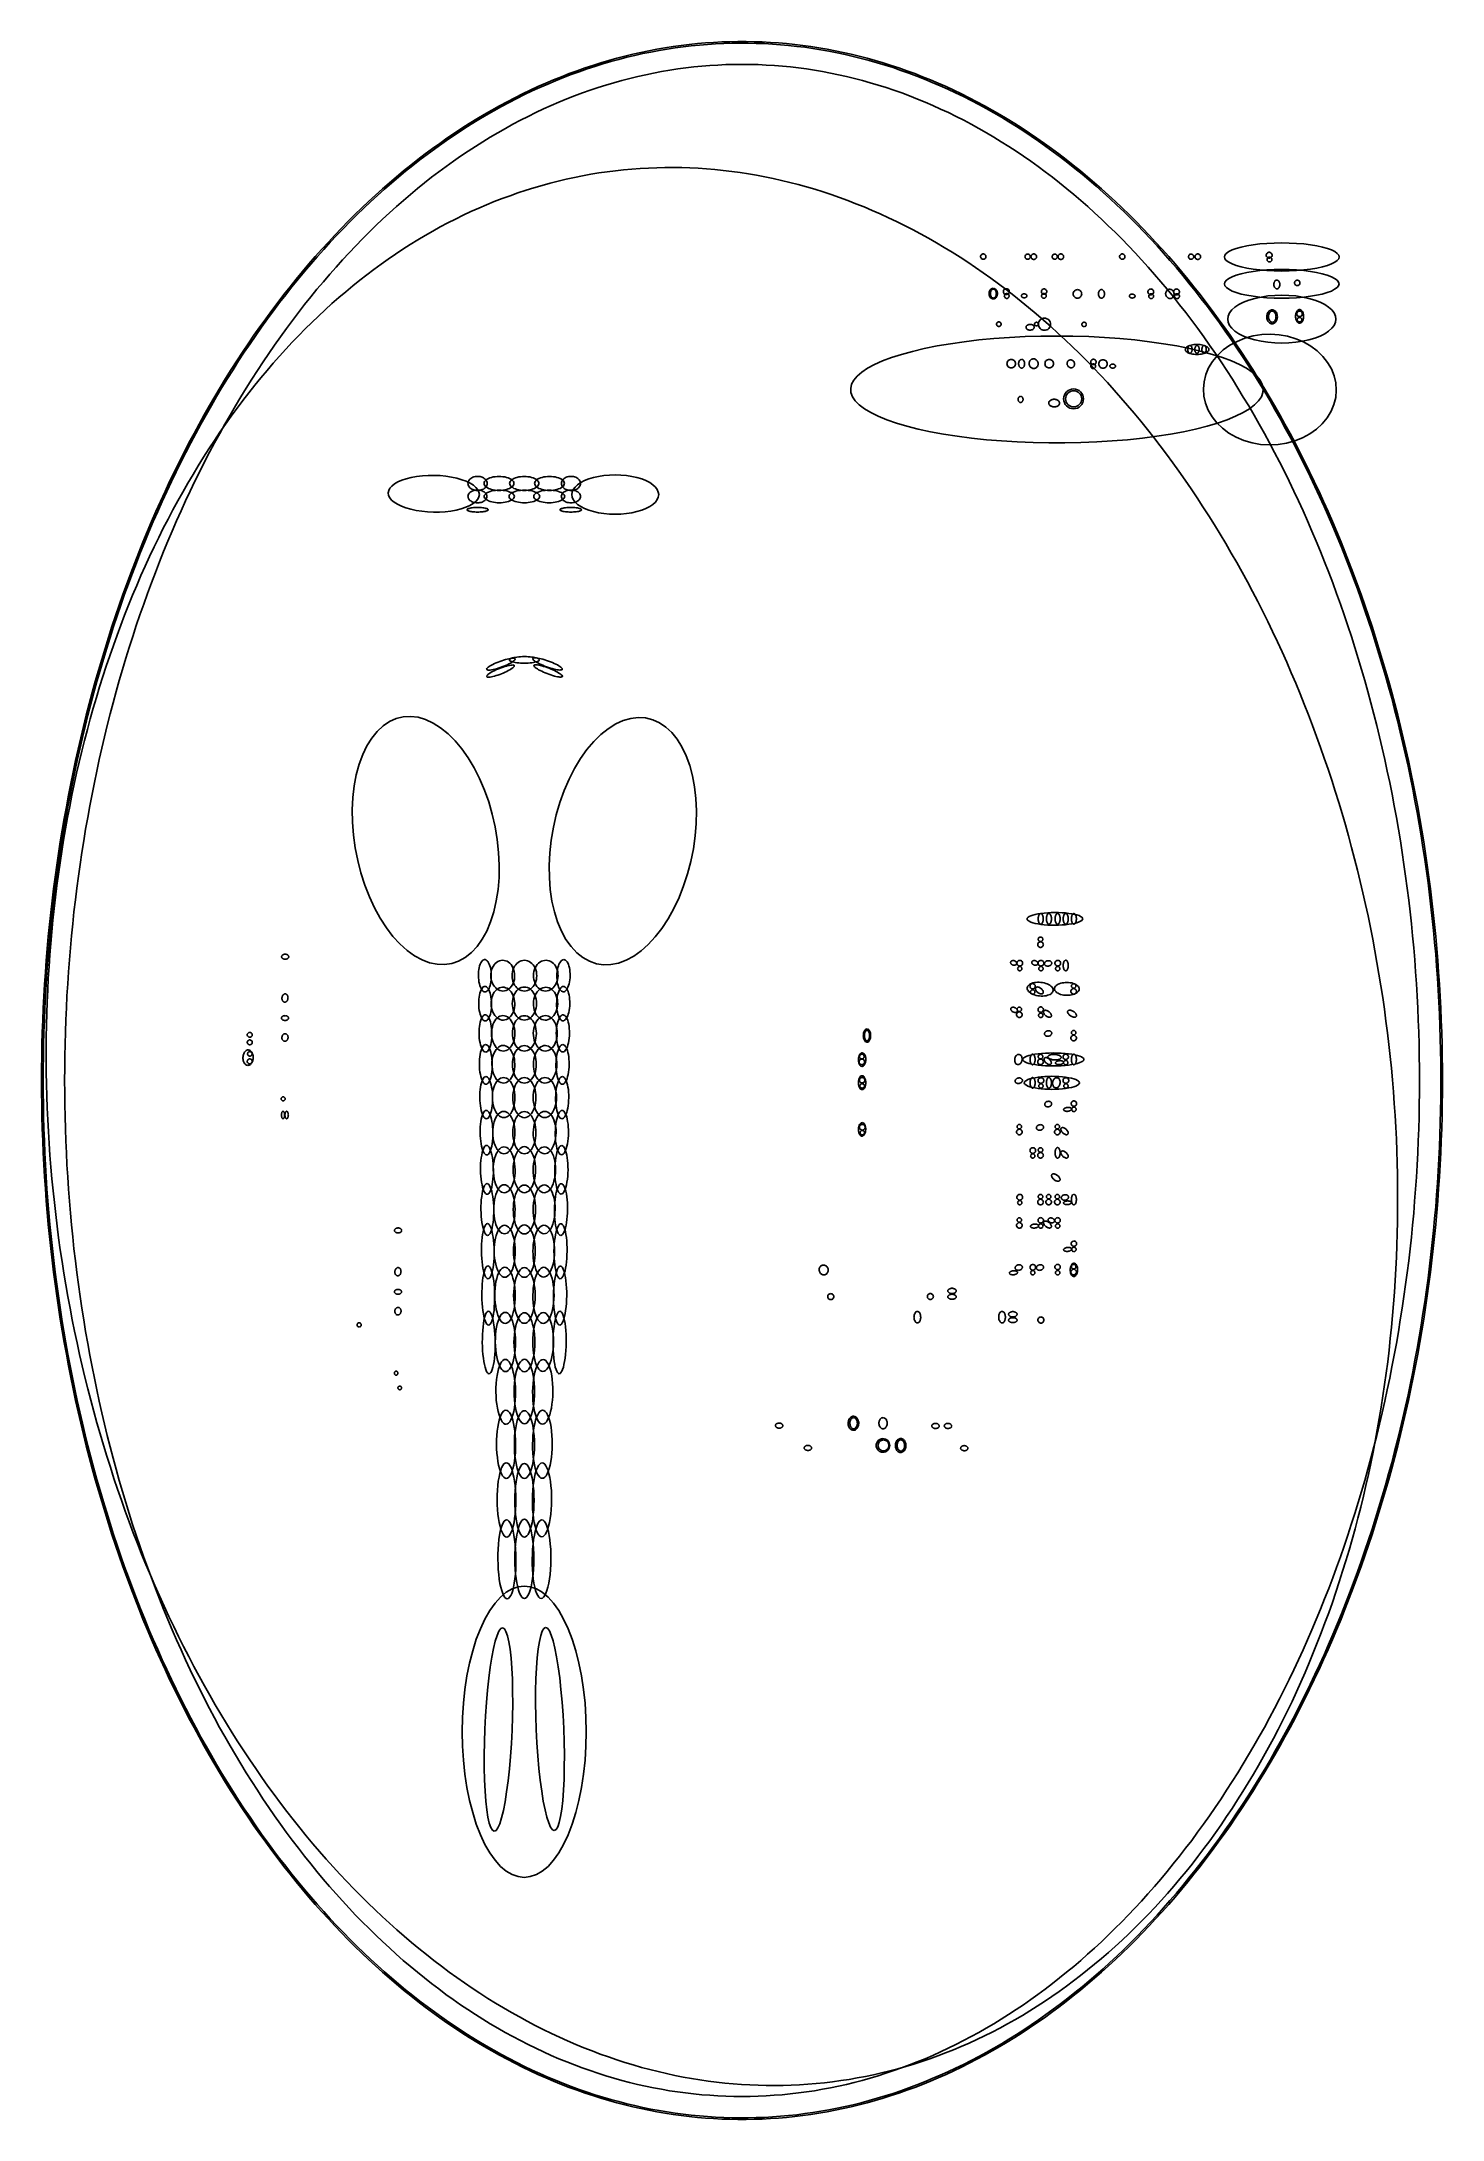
# Model space of a CAD drawing. Extents: x -1 to 217, y -22 to 302.
import ezdxf

# ---------------------------------------------------------------- set-up
doc = ezdxf.new("R2010")
doc.units = 0

msp = doc.modelspace()

# ---------------------------------------------------------------- linework, layer by layer
at = {"layer": 'CIRCLES'}
for p, q in [((145.09, 268.18), (145.08, 268.1)), ((145.08, 268.1), (145.09, 268.02)), ((145.11, 268.26), (145.09, 268.18)), ((145.09, 268.02), (145.11, 267.94)), ((145.15, 268.33), (145.11, 268.26)), ((145.11, 267.94), (145.15, 267.87)), ((145.2, 268.39), (145.15, 268.33)), ((145.15, 267.87), (145.2, 267.8)), ((145.27, 268.44), (145.2, 268.39)), ((145.2, 267.8), (145.27, 267.75)), ((145.34, 268.48), (145.27, 268.44)), ((145.27, 267.75), (145.34, 267.71)), ((145.42, 268.51), (145.34, 268.48)), ((145.34, 267.71), (145.42, 267.69)), ((145.5, 268.51), (145.42, 268.51)), ((145.42, 267.69), (145.5, 267.68)), ((145.58, 268.51), (145.5, 268.51)), ((145.5, 267.68), (145.58, 267.69)), ((145.66, 268.48), (145.58, 268.51)), ((145.58, 267.69), (145.66, 267.71)), ((145.73, 268.44), (145.66, 268.48)), ((145.66, 267.71), (145.73, 267.75)), ((145.79, 268.39), (145.73, 268.44)), ((145.73, 267.75), (145.79, 267.8)), ((145.85, 268.33), (145.79, 268.39)), ((145.79, 267.8), (145.85, 267.87)), ((145.88, 268.26), (145.85, 268.33)), ((145.85, 267.87), (145.88, 267.94)), ((145.91, 268.18), (145.88, 268.26)), ((145.88, 267.94), (145.91, 268.02)), ((145.92, 268.1), (145.91, 268.18)), ((145.91, 268.02), (145.92, 268.1)), ((152.02, 268.16), (152.01, 268.08)), ((152.01, 268.08), (152.02, 268)), ((152.05, 268.23), (152.02, 268.16)), ((152.02, 268), (152.05, 267.92)), ((152.08, 268.3), (152.05, 268.23)), ((152.05, 267.92), (152.08, 267.85)), ((152.13, 268.36), (152.08, 268.3)), ((152.08, 267.85), (152.13, 267.79)), ((152.19, 268.41), (152.13, 268.36)), ((152.13, 267.79), (152.19, 267.74)), ((152.27, 268.45), (152.19, 268.41)), ((152.19, 267.74), (152.27, 267.7)), ((152.34, 268.48), (152.27, 268.45)), ((152.27, 267.7), (152.34, 267.68)), ((152.42, 268.48), (152.34, 268.48)), ((152.34, 267.68), (152.42, 267.67)), ((152.5, 268.48), (152.42, 268.48)), ((152.42, 267.67), (152.5, 267.68)), ((152.58, 268.45), (152.5, 268.48)), ((152.5, 267.68), (152.58, 267.7)), ((152.65, 268.41), (152.58, 268.45)), ((152.58, 267.7), (152.65, 267.74)), ((152.71, 268.36), (152.65, 268.41)), ((152.65, 267.74), (152.71, 267.79)), ((152.76, 268.3), (152.71, 268.36)), ((152.71, 267.79), (152.76, 267.85)), ((152.8, 268.23), (152.76, 268.3)), ((152.76, 267.85), (152.8, 267.92)), ((152.82, 268.16), (152.8, 268.23)), ((152.8, 267.92), (152.82, 268)), ((152.83, 268.08), (152.82, 268.16)), ((152.82, 268), (152.83, 268.08)), ((152.95, 268.16), (152.94, 268.08)), ((152.94, 268.08), (152.95, 267.99)), ((152.97, 268.24), (152.95, 268.16)), ((152.95, 267.99), (152.97, 267.91)), ((153.01, 268.32), (152.97, 268.24)), ((152.97, 267.91), (153.01, 267.83)), ((153.07, 268.38), (153.01, 268.32)), ((153.01, 267.83), (153.07, 267.77)), ((153.13, 268.44), (153.07, 268.38)), ((153.07, 267.77), (153.13, 267.71)), ((153.21, 268.48), (153.13, 268.44)), ((153.13, 267.71), (153.21, 267.67)), ((153.29, 268.5), (153.21, 268.48)), ((153.21, 267.67), (153.29, 267.65)), ((153.37, 268.51), (153.29, 268.5)), ((153.29, 267.65), (153.37, 267.64)), ((153.46, 268.5), (153.37, 268.51)), ((153.37, 267.64), (153.46, 267.65)), ((153.54, 268.48), (153.46, 268.5)), ((153.46, 267.65), (153.54, 267.67)), ((153.62, 268.44), (153.54, 268.48)), ((153.54, 267.67), (153.62, 267.71)), ((153.68, 268.38), (153.62, 268.44)), ((153.62, 267.71), (153.68, 267.77)), ((153.74, 268.32), (153.68, 268.38)), ((153.68, 267.77), (153.74, 267.83)), ((153.78, 268.24), (153.74, 268.32)), ((153.74, 267.83), (153.78, 267.91)), ((153.8, 268.16), (153.78, 268.24)), ((153.78, 267.91), (153.8, 267.99)), ((153.81, 268.08), (153.8, 268.16)), ((153.8, 267.99), (153.81, 268.08)), ((156.26, 268.16), (156.25, 268.08)), ((156.25, 268.08), (156.26, 268)), ((156.28, 268.23), (156.26, 268.16)), ((156.26, 268), (156.28, 267.92)), ((156.32, 268.3), (156.28, 268.23)), ((156.28, 267.92), (156.32, 267.85)), ((156.37, 268.36), (156.32, 268.3)), ((156.32, 267.85), (156.37, 267.79)), ((156.43, 268.41), (156.37, 268.36)), ((156.37, 267.79), (156.43, 267.74)), ((156.5, 268.45), (156.43, 268.41)), ((156.43, 267.74), (156.5, 267.7)), ((156.58, 268.48), (156.5, 268.45)), ((156.5, 267.7), (156.58, 267.68)), ((156.65, 268.48), (156.58, 268.48)), ((156.58, 267.68), (156.65, 267.67)), ((156.73, 268.48), (156.65, 268.48)), ((156.65, 267.67), (156.73, 267.68)), ((156.81, 268.45), (156.73, 268.48)), ((156.73, 267.68), (156.81, 267.7)), ((156.88, 268.41), (156.81, 268.45)), ((156.81, 267.7), (156.88, 267.74)), ((156.94, 268.36), (156.88, 268.41)), ((156.88, 267.74), (156.94, 267.79)), ((156.99, 268.3), (156.94, 268.36)), ((156.94, 267.79), (156.99, 267.85)), ((157.03, 268.23), (156.99, 268.3)), ((156.99, 267.85), (157.03, 267.92)), ((157.05, 268.16), (157.03, 268.23)), ((157.03, 267.92), (157.05, 268)), ((157.06, 268.08), (157.05, 268.16)), ((157.05, 268), (157.06, 268.08)), ((157.18, 268.16), (157.17, 268.08)), ((157.17, 268.08), (157.18, 267.99)), ((157.2, 268.24), (157.18, 268.16)), ((157.18, 267.99), (157.2, 267.91)), ((157.24, 268.32), (157.2, 268.24)), ((157.2, 267.91), (157.24, 267.83)), ((157.3, 268.38), (157.24, 268.32)), ((157.24, 267.83), (157.3, 267.77)), ((157.36, 268.44), (157.3, 268.38)), ((157.3, 267.77), (157.36, 267.71)), ((157.44, 268.48), (157.36, 268.44)), ((157.36, 267.71), (157.44, 267.67)), ((157.52, 268.5), (157.44, 268.48)), ((157.44, 267.67), (157.52, 267.65)), ((157.61, 268.51), (157.52, 268.5)), ((157.52, 267.65), (157.61, 267.64)), ((157.69, 268.5), (157.61, 268.51)), ((157.61, 267.64), (157.69, 267.65)), ((157.77, 268.48), (157.69, 268.5)), ((157.69, 267.65), (157.77, 267.67)), ((157.85, 268.44), (157.77, 268.48)), ((157.77, 267.67), (157.85, 267.71)), ((157.92, 268.38), (157.85, 268.44)), ((157.85, 267.71), (157.92, 267.77)), ((157.97, 268.32), (157.92, 268.38)), ((157.92, 267.77), (157.97, 267.83)), ((158.01, 268.24), (157.97, 268.32)), ((157.97, 267.83), (158.01, 267.91)), ((158.03, 268.16), (158.01, 268.24)), ((158.01, 267.91), (158.03, 267.99)), ((158.04, 268.08), (158.03, 268.16)), ((158.03, 267.99), (158.04, 268.08)), ((166.77, 268.18), (166.76, 268.1)), ((166.76, 268.1), (166.77, 268.02)), ((166.79, 268.26), (166.77, 268.18)), ((166.77, 268.02), (166.79, 267.94)), ((166.83, 268.33), (166.79, 268.26)), ((166.79, 267.94), (166.83, 267.87)), ((166.88, 268.39), (166.83, 268.33)), ((166.83, 267.87), (166.88, 267.8)), ((166.94, 268.44), (166.88, 268.39)), ((166.88, 267.8), (166.94, 267.75)), ((167.01, 268.48), (166.94, 268.44)), ((166.94, 267.75), (167.01, 267.71)), ((167.09, 268.51), (167.01, 268.48)), ((167.01, 267.71), (167.09, 267.69)), ((167.17, 268.51), (167.09, 268.51)), ((167.09, 267.69), (167.17, 267.68)), ((167.26, 268.51), (167.17, 268.51)), ((167.17, 267.68), (167.26, 267.69)), ((167.33, 268.48), (167.26, 268.51)), ((167.26, 267.69), (167.33, 267.71)), ((167.41, 268.44), (167.33, 268.48)), ((167.33, 267.71), (167.41, 267.75)), ((167.47, 268.39), (167.41, 268.44)), ((167.41, 267.75), (167.47, 267.8)), ((167.52, 268.33), (167.47, 268.39)), ((167.47, 267.8), (167.52, 267.87)), ((167.56, 268.26), (167.52, 268.33)), ((167.52, 267.87), (167.56, 267.94)), ((167.58, 268.18), (167.56, 268.26)), ((167.56, 267.94), (167.58, 268.02)), ((167.59, 268.1), (167.58, 268.18)), ((167.58, 268.02), (167.59, 268.1)), ((177.51, 268.16), (177.5, 268.08)), ((177.5, 268.08), (177.51, 268)), ((177.53, 268.23), (177.51, 268.16)), ((177.51, 268), (177.53, 267.92)), ((177.57, 268.3), (177.53, 268.23)), ((177.53, 267.92), (177.57, 267.85)), ((177.62, 268.36), (177.57, 268.3)), ((177.57, 267.85), (177.62, 267.79)), ((177.68, 268.41), (177.62, 268.36)), ((177.62, 267.79), (177.68, 267.74)), ((177.75, 268.45), (177.68, 268.41)), ((177.68, 267.74), (177.75, 267.7)), ((177.83, 268.48), (177.75, 268.45)), ((177.75, 267.7), (177.83, 267.68)), ((177.91, 268.48), (177.83, 268.48)), ((177.83, 267.68), (177.91, 267.67)), ((177.99, 268.48), (177.91, 268.48)), ((177.91, 267.67), (177.99, 267.68)), ((178.06, 268.45), (177.99, 268.48)), ((177.99, 267.68), (178.06, 267.7)), ((178.13, 268.41), (178.06, 268.45)), ((178.06, 267.7), (178.13, 267.74)), ((178.19, 268.36), (178.13, 268.41)), ((178.13, 267.74), (178.19, 267.79)), ((178.24, 268.3), (178.19, 268.36)), ((178.19, 267.79), (178.24, 267.85)), ((178.28, 268.23), (178.24, 268.3)), ((178.24, 267.85), (178.28, 267.92)), ((178.31, 268.16), (178.28, 268.23)), ((178.28, 267.92), (178.31, 268)), ((178.31, 268.08), (178.31, 268.16)), ((178.31, 268), (178.31, 268.08)), ((178.52, 268.16), (178.51, 268.08)), ((178.51, 268.08), (178.52, 267.99)), ((178.54, 268.24), (178.52, 268.16)), ((178.52, 267.99), (178.54, 267.91)), ((178.58, 268.32), (178.54, 268.24)), ((178.54, 267.91), (178.58, 267.83)), ((178.63, 268.38), (178.58, 268.32)), ((178.58, 267.83), (178.63, 267.77)), ((178.7, 268.44), (178.63, 268.38)), ((178.63, 267.77), (178.7, 267.71)), ((178.78, 268.48), (178.7, 268.44)), ((178.7, 267.71), (178.78, 267.67)), ((178.86, 268.5), (178.78, 268.48)), ((178.78, 267.67), (178.86, 267.65)), ((178.94, 268.51), (178.86, 268.5)), ((178.86, 267.65), (178.94, 267.64)), ((179.03, 268.5), (178.94, 268.51)), ((178.94, 267.64), (179.03, 267.65)), ((179.11, 268.48), (179.03, 268.5)), ((179.03, 267.65), (179.11, 267.67)), ((179.19, 268.44), (179.11, 268.48)), ((179.11, 267.67), (179.19, 267.71)), ((179.25, 268.38), (179.19, 268.44)), ((179.19, 267.71), (179.25, 267.77)), ((179.31, 268.32), (179.25, 268.38)), ((179.25, 267.77), (179.31, 267.83)), ((179.35, 268.24), (179.31, 268.32)), ((179.31, 267.83), (179.35, 267.91)), ((179.37, 268.16), (179.35, 268.24)), ((179.35, 267.91), (179.37, 267.99)), ((179.38, 268.08), (179.37, 268.16)), ((179.37, 267.99), (179.38, 268.08)), ((189.63, 268.4), (189.62, 268.31)), ((189.62, 268.31), (189.63, 268.22)), ((189.65, 268.48), (189.63, 268.4)), ((189.63, 268.22), (189.65, 268.13)), ((189.7, 268.56), (189.65, 268.48)), ((189.65, 268.13), (189.7, 268.05)), ((189.75, 268.63), (189.7, 268.56)), ((189.7, 268.05), (189.75, 267.98)), ((189.82, 268.69), (189.75, 268.63)), ((189.75, 267.98), (189.82, 267.93)), ((189.77, 267.71), (189.76, 267.63)), ((189.76, 267.63), (189.77, 267.56)), ((189.79, 267.78), (189.77, 267.71)), ((189.77, 267.56), (189.79, 267.49)), ((189.82, 267.84), (189.79, 267.78)), ((189.79, 267.49), (189.82, 267.42)), ((189.9, 268.73), (189.82, 268.69)), ((189.82, 267.93), (189.9, 267.89)), ((189.87, 267.9), (189.82, 267.84)), ((189.82, 267.42), (189.87, 267.36)), ((189.93, 267.95), (189.87, 267.9)), ((189.87, 267.36), (189.93, 267.31)), ((189.99, 268.76), (189.9, 268.73)), ((189.9, 267.89), (189.99, 267.86)), ((189.99, 267.98), (189.93, 267.95)), ((189.93, 267.31), (189.99, 267.28)), ((190.08, 268.77), (189.99, 268.76)), ((190.07, 268.01), (189.99, 267.98)), ((189.99, 267.86), (190.08, 267.85)), ((189.99, 267.28), (190.07, 267.26)), ((190.14, 268.01), (190.07, 268.01)), ((190.07, 267.26), (190.14, 267.25)), ((190.17, 268.76), (190.08, 268.77)), ((190.08, 267.85), (190.17, 267.86)), ((190.21, 268.01), (190.14, 268.01)), ((190.14, 267.25), (190.21, 267.26)), ((190.25, 268.73), (190.17, 268.76)), ((190.17, 267.86), (190.25, 267.89)), ((190.29, 267.98), (190.21, 268.01)), ((190.21, 267.26), (190.29, 267.28)), ((190.33, 268.69), (190.25, 268.73)), ((190.25, 267.89), (190.33, 267.93)), ((190.35, 267.95), (190.29, 267.98)), ((190.29, 267.28), (190.35, 267.31)), ((190.4, 268.63), (190.33, 268.69)), ((190.33, 267.93), (190.4, 267.98)), ((190.41, 267.9), (190.35, 267.95)), ((190.35, 267.31), (190.41, 267.36)), ((190.46, 268.56), (190.4, 268.63)), ((190.4, 267.98), (190.46, 268.05)), ((190.46, 267.84), (190.41, 267.9)), ((190.41, 267.36), (190.46, 267.42)), ((190.5, 268.48), (190.46, 268.56)), ((190.46, 268.05), (190.5, 268.13)), ((190.49, 267.78), (190.46, 267.84)), ((190.46, 267.42), (190.49, 267.49)), ((190.51, 267.71), (190.49, 267.78)), ((190.49, 267.49), (190.51, 267.56)), ((190.53, 268.4), (190.5, 268.48)), ((190.5, 268.13), (190.53, 268.22)), ((190.52, 267.63), (190.51, 267.71)), ((190.51, 267.56), (190.52, 267.63)), ((190.53, 268.31), (190.53, 268.4)), ((190.53, 268.22), (190.53, 268.31)), ((148.65, 262.73), (148.64, 262.64)), ((148.64, 262.64), (148.65, 262.55)), ((148.67, 262.81), (148.65, 262.73)), ((148.65, 262.55), (148.67, 262.46)), ((148.72, 262.89), (148.67, 262.81)), ((148.67, 262.46), (148.72, 262.38)), ((148.77, 262.96), (148.72, 262.89)), ((148.84, 263.02), (148.77, 262.96)), ((148.92, 263.06), (148.84, 263.02)), ((149.01, 263.09), (148.92, 263.06)), ((149.1, 263.09), (149.01, 263.09)), ((149.19, 263.09), (149.1, 263.09)), ((149.27, 263.06), (149.19, 263.09)), ((149.35, 263.02), (149.27, 263.06)), ((149.42, 262.96), (149.35, 263.02)), ((149.48, 262.89), (149.42, 262.96)), ((149.52, 262.81), (149.48, 262.89)), ((149.48, 262.38), (149.52, 262.46)), ((149.55, 262.73), (149.52, 262.81)), ((149.52, 262.46), (149.55, 262.55)), ((149.56, 262.64), (149.55, 262.73)), ((149.55, 262.55), (149.56, 262.64)), ((154.57, 262.72), (154.56, 262.64)), ((154.56, 262.64), (154.57, 262.55)), ((154.59, 262.8), (154.57, 262.72)), ((154.57, 262.55), (154.59, 262.48)), ((154.63, 262.87), (154.59, 262.8)), ((154.59, 262.48), (154.63, 262.4)), ((154.68, 262.93), (154.63, 262.87)), ((154.75, 262.99), (154.68, 262.93)), ((154.82, 263.02), (154.75, 262.99)), ((154.9, 263.05), (154.82, 263.02)), ((154.98, 263.06), (154.9, 263.05)), ((155.06, 263.05), (154.98, 263.06)), ((155.14, 263.02), (155.06, 263.05)), ((155.21, 262.99), (155.14, 263.02)), ((155.28, 262.93), (155.21, 262.99)), ((155.33, 262.87), (155.28, 262.93)), ((155.37, 262.8), (155.33, 262.87)), ((155.33, 262.4), (155.37, 262.48)), ((155.39, 262.72), (155.37, 262.8)), ((155.37, 262.48), (155.39, 262.55)), ((155.4, 262.64), (155.39, 262.72)), ((155.39, 262.55), (155.4, 262.64)), ((159.58, 262.53), (159.54, 262.41)), ((159.64, 262.65), (159.58, 262.53)), ((159.72, 262.75), (159.64, 262.65)), ((159.82, 262.83), (159.72, 262.75)), ((159.94, 262.89), (159.82, 262.83)), ((160.06, 262.93), (159.94, 262.89)), ((160.19, 262.94), (160.06, 262.93)), ((160.32, 262.93), (160.19, 262.94)), ((160.44, 262.89), (160.32, 262.93)), ((160.56, 262.83), (160.44, 262.89)), ((160.66, 262.75), (160.56, 262.83)), ((160.74, 262.65), (160.66, 262.75)), ((160.8, 262.53), (160.74, 262.65)), ((160.84, 262.41), (160.8, 262.53)), ((171.17, 262.68), (171.16, 262.59)), ((171.16, 262.59), (171.17, 262.5)), ((171.2, 262.77), (171.17, 262.68)), ((171.17, 262.5), (171.2, 262.42)), ((171.24, 262.85), (171.2, 262.77)), ((171.2, 262.42), (171.24, 262.34)), ((171.3, 262.92), (171.24, 262.85)), ((171.36, 262.97), (171.3, 262.92)), ((171.44, 263.02), (171.36, 262.97)), ((171.53, 263.04), (171.44, 263.02)), ((171.62, 263.05), (171.53, 263.04)), ((171.71, 263.04), (171.62, 263.05)), ((171.79, 263.02), (171.71, 263.04)), ((171.87, 262.97), (171.79, 263.02)), ((171.94, 262.92), (171.87, 262.97)), ((172, 262.85), (171.94, 262.92)), ((172.04, 262.77), (172, 262.85)), ((172, 262.34), (172.04, 262.42)), ((172.07, 262.68), (172.04, 262.77)), ((172.04, 262.42), (172.07, 262.5)), ((172.08, 262.59), (172.07, 262.68)), ((172.07, 262.5), (172.08, 262.59)), ((175.19, 262.68), (175.18, 262.59)), ((175.18, 262.59), (175.19, 262.5)), ((175.22, 262.77), (175.19, 262.68)), ((175.19, 262.5), (175.22, 262.42)), ((175.26, 262.85), (175.22, 262.77)), ((175.22, 262.42), (175.26, 262.34)), ((175.32, 262.92), (175.26, 262.85)), ((175.39, 262.97), (175.32, 262.92)), ((175.47, 263.02), (175.39, 262.97)), ((175.55, 263.04), (175.47, 263.02)), ((175.64, 263.05), (175.55, 263.04)), ((175.73, 263.04), (175.64, 263.05)), ((175.82, 263.02), (175.73, 263.04)), ((175.9, 262.97), (175.82, 263.02)), ((175.96, 262.92), (175.9, 262.97)), ((176.02, 262.85), (175.96, 262.92)), ((176.06, 262.77), (176.02, 262.85)), ((176.02, 262.34), (176.06, 262.42)), ((176.09, 262.68), (176.06, 262.77)), ((176.06, 262.42), (176.09, 262.5)), ((176.1, 262.59), (176.09, 262.68)), ((176.09, 262.5), (176.1, 262.59)), ((194.04, 264.07), (194.03, 263.99)), ((194.03, 263.99), (194.04, 263.91)), ((194.06, 264.15), (194.04, 264.07)), ((194.04, 263.91), (194.06, 263.83)), ((194.1, 264.23), (194.06, 264.15)), ((194.06, 263.83), (194.1, 263.75)), ((194.16, 264.29), (194.1, 264.23)), ((194.1, 263.75), (194.16, 263.69)), ((194.22, 264.34), (194.16, 264.29)), ((194.16, 263.69), (194.22, 263.64)), ((194.3, 264.38), (194.22, 264.34)), ((194.22, 263.64), (194.3, 263.6)), ((194.38, 264.41), (194.3, 264.38)), ((194.3, 263.6), (194.38, 263.57)), ((194.46, 264.42), (194.38, 264.41)), ((194.38, 263.57), (194.46, 263.56)), ((194.54, 264.41), (194.46, 264.42)), ((194.46, 263.56), (194.54, 263.57)), ((194.62, 264.38), (194.54, 264.41)), ((194.54, 263.57), (194.62, 263.6)), ((194.69, 264.34), (194.62, 264.38)), ((194.62, 263.6), (194.69, 263.64)), ((194.76, 264.29), (194.69, 264.34)), ((194.69, 263.64), (194.76, 263.69)), ((194.81, 264.23), (194.76, 264.29)), ((194.76, 263.69), (194.81, 263.75)), ((194.85, 264.15), (194.81, 264.23)), ((194.81, 263.75), (194.85, 263.83)), ((194.88, 264.07), (194.85, 264.15)), ((194.85, 263.83), (194.88, 263.91)), ((194.88, 263.99), (194.88, 264.07)), ((194.88, 263.91), (194.88, 263.99)), ((148.72, 262.38), (148.77, 262.31)), ((148.77, 262.31), (148.84, 262.26)), ((148.79, 262.03), (148.78, 261.96)), ((148.78, 261.96), (148.79, 261.88)), ((148.81, 262.1), (148.79, 262.03)), ((148.79, 261.88), (148.81, 261.81)), ((148.84, 262.17), (148.81, 262.1)), ((148.81, 261.81), (148.84, 261.75)), ((148.84, 262.26), (148.92, 262.21)), ((148.89, 262.23), (148.84, 262.17)), ((148.84, 261.75), (148.89, 261.69)), ((148.95, 262.28), (148.89, 262.23)), ((148.89, 261.69), (148.95, 261.64)), ((148.92, 262.21), (149.01, 262.19)), ((149.02, 262.31), (148.95, 262.28)), ((148.95, 261.64), (149.02, 261.61)), ((149.01, 262.19), (149.1, 262.18)), ((149.09, 262.33), (149.02, 262.31)), ((149.02, 261.61), (149.09, 261.58)), ((149.16, 262.34), (149.09, 262.33)), ((149.09, 261.58), (149.16, 261.58)), ((149.1, 262.18), (149.19, 262.19)), ((149.24, 262.33), (149.16, 262.34)), ((149.16, 261.58), (149.24, 261.58)), ((149.19, 262.19), (149.27, 262.21)), ((149.31, 262.31), (149.24, 262.33)), ((149.24, 261.58), (149.31, 261.61)), ((149.27, 262.21), (149.35, 262.26)), ((149.37, 262.28), (149.31, 262.31)), ((149.31, 261.61), (149.37, 261.64)), ((149.35, 262.26), (149.42, 262.31)), ((149.43, 262.23), (149.37, 262.28)), ((149.37, 261.64), (149.43, 261.69)), ((149.42, 262.31), (149.48, 262.38)), ((149.48, 262.17), (149.43, 262.23)), ((149.43, 261.69), (149.48, 261.75)), ((149.51, 262.1), (149.48, 262.17)), ((149.48, 261.75), (149.51, 261.81)), ((149.54, 262.03), (149.51, 262.1)), ((149.51, 261.81), (149.54, 261.88)), ((149.54, 261.96), (149.54, 262.03)), ((149.54, 261.88), (149.54, 261.96)), ((154.61, 262.1), (154.58, 262.03)), ((154.58, 262.03), (154.58, 261.96)), ((154.58, 261.96), (154.58, 261.89)), ((154.58, 261.89), (154.61, 261.82)), ((154.64, 262.16), (154.61, 262.1)), ((154.61, 261.82), (154.64, 261.75)), ((154.63, 262.4), (154.68, 262.34)), ((154.69, 262.22), (154.64, 262.16)), ((154.64, 261.75), (154.69, 261.7)), ((154.68, 262.34), (154.75, 262.29)), ((154.74, 262.27), (154.69, 262.22)), ((154.69, 261.7), (154.74, 261.65)), ((154.81, 262.3), (154.74, 262.27)), ((154.74, 261.65), (154.81, 261.62)), ((154.75, 262.29), (154.82, 262.25)), ((154.88, 262.32), (154.81, 262.3)), ((154.81, 261.62), (154.88, 261.59)), ((154.82, 262.25), (154.9, 262.22)), ((154.95, 262.33), (154.88, 262.32)), ((154.88, 261.59), (154.95, 261.59)), ((154.9, 262.22), (154.98, 262.22)), ((155.02, 262.32), (154.95, 262.33)), ((154.95, 261.59), (155.02, 261.59)), ((154.98, 262.22), (155.06, 262.22)), ((155.09, 262.3), (155.02, 262.32)), ((155.02, 261.59), (155.09, 261.62)), ((155.06, 262.22), (155.14, 262.25)), ((155.15, 262.27), (155.09, 262.3)), ((155.09, 261.62), (155.15, 261.65)), ((155.14, 262.25), (155.21, 262.29)), ((155.21, 262.22), (155.15, 262.27)), ((155.15, 261.65), (155.21, 261.7)), ((155.21, 262.29), (155.28, 262.34)), ((155.26, 262.16), (155.21, 262.22)), ((155.21, 261.7), (155.26, 261.75)), ((155.29, 262.1), (155.26, 262.16)), ((155.26, 261.75), (155.29, 261.82)), ((155.28, 262.34), (155.33, 262.4)), ((155.31, 262.03), (155.29, 262.1)), ((155.29, 261.82), (155.31, 261.89)), ((155.32, 261.96), (155.31, 262.03)), ((155.31, 261.89), (155.32, 261.96)), ((159.54, 262.41), (159.53, 262.28)), ((159.53, 262.28), (159.54, 262.15)), ((159.54, 262.15), (159.58, 262.02)), ((159.58, 262.02), (159.64, 261.91)), ((159.64, 261.91), (159.72, 261.81)), ((159.72, 261.81), (159.82, 261.72)), ((159.82, 261.72), (159.94, 261.66)), ((159.94, 261.66), (160.06, 261.62)), ((160.06, 261.62), (160.19, 261.61)), ((160.19, 261.61), (160.32, 261.62)), ((160.32, 261.62), (160.44, 261.66)), ((160.44, 261.66), (160.56, 261.72)), ((160.56, 261.72), (160.66, 261.81)), ((160.66, 261.81), (160.74, 261.91)), ((160.74, 261.91), (160.8, 262.02)), ((160.8, 262.02), (160.84, 262.15)), ((160.85, 262.28), (160.84, 262.41)), ((160.84, 262.15), (160.85, 262.28)), ((171.24, 262.34), (171.3, 262.27)), ((171.3, 262.27), (171.36, 262.21)), ((171.31, 261.99), (171.3, 261.92)), ((171.3, 261.92), (171.31, 261.84)), ((171.33, 262.06), (171.31, 261.99)), ((171.31, 261.84), (171.33, 261.77)), ((171.37, 262.13), (171.33, 262.06)), ((171.33, 261.77), (171.37, 261.7)), ((171.36, 262.21), (171.44, 262.17)), ((171.41, 262.19), (171.37, 262.13)), ((171.37, 261.7), (171.41, 261.65)), ((171.47, 262.23), (171.41, 262.19)), ((171.41, 261.65), (171.47, 261.6)), ((171.44, 262.17), (171.53, 262.14)), ((171.54, 262.27), (171.47, 262.23)), ((171.47, 261.6), (171.54, 261.56)), ((171.53, 262.14), (171.62, 262.14)), ((171.61, 262.29), (171.54, 262.27)), ((171.54, 261.56), (171.61, 261.54)), ((171.68, 262.3), (171.61, 262.29)), ((171.61, 261.54), (171.68, 261.53)), ((171.62, 262.14), (171.71, 262.14)), ((171.76, 262.29), (171.68, 262.3)), ((171.68, 261.53), (171.76, 261.54)), ((171.71, 262.14), (171.79, 262.17)), ((171.83, 262.27), (171.76, 262.29)), ((171.76, 261.54), (171.83, 261.56)), ((171.79, 262.17), (171.87, 262.21)), ((171.89, 262.23), (171.83, 262.27)), ((171.83, 261.56), (171.89, 261.6)), ((171.87, 262.21), (171.94, 262.27)), ((171.95, 262.19), (171.89, 262.23)), ((171.89, 261.6), (171.95, 261.65)), ((171.94, 262.27), (172, 262.34)), ((172, 262.13), (171.95, 262.19)), ((171.95, 261.65), (172, 261.7)), ((172.04, 262.06), (172, 262.13)), ((172, 261.7), (172.04, 261.77)), ((172.06, 261.99), (172.04, 262.06)), ((172.04, 261.77), (172.06, 261.84)), ((172.06, 261.92), (172.06, 261.99)), ((172.06, 261.84), (172.06, 261.92)), ((175.26, 262.34), (175.32, 262.27)), ((175.32, 262.27), (175.39, 262.21)), ((175.33, 261.99), (175.32, 261.92)), ((175.32, 261.92), (175.33, 261.84)), ((175.35, 262.06), (175.33, 261.99)), ((175.33, 261.84), (175.35, 261.77)), ((175.39, 262.13), (175.35, 262.06)), ((175.35, 261.77), (175.39, 261.7)), ((175.39, 262.21), (175.47, 262.17)), ((175.43, 262.19), (175.39, 262.13)), ((175.39, 261.7), (175.43, 261.65)), ((175.49, 262.23), (175.43, 262.19)), ((175.43, 261.65), (175.49, 261.6)), ((175.47, 262.17), (175.55, 262.14)), ((175.56, 262.27), (175.49, 262.23)), ((175.49, 261.6), (175.56, 261.56)), ((175.55, 262.14), (175.64, 262.14)), ((175.63, 262.29), (175.56, 262.27)), ((175.56, 261.56), (175.63, 261.54)), ((175.7, 262.3), (175.63, 262.29)), ((175.63, 261.54), (175.7, 261.53)), ((175.64, 262.14), (175.73, 262.14)), ((175.78, 262.29), (175.7, 262.3)), ((175.7, 261.53), (175.78, 261.54)), ((175.73, 262.14), (175.82, 262.17)), ((175.85, 262.27), (175.78, 262.29)), ((175.78, 261.54), (175.85, 261.56)), ((175.82, 262.17), (175.9, 262.21)), ((175.92, 262.23), (175.85, 262.27)), ((175.85, 261.56), (175.92, 261.6)), ((175.9, 262.21), (175.96, 262.27)), ((175.97, 262.19), (175.92, 262.23)), ((175.92, 261.6), (175.97, 261.65)), ((175.96, 262.27), (176.02, 262.34)), ((176.02, 262.13), (175.97, 262.19)), ((175.97, 261.65), (176.02, 261.7)), ((176.06, 262.06), (176.02, 262.13)), ((176.02, 261.7), (176.06, 261.77)), ((176.08, 261.99), (176.06, 262.06)), ((176.06, 261.77), (176.08, 261.84)), ((176.09, 261.92), (176.08, 261.99)), ((176.08, 261.84), (176.09, 261.92)), ((194.39, 259.25), (194.38, 259.16)), ((194.42, 259.33), (194.39, 259.25)), ((194.46, 259.41), (194.42, 259.33)), ((194.51, 259.47), (194.46, 259.41)), ((194.58, 259.53), (194.51, 259.47)), ((194.65, 259.57), (194.58, 259.53)), ((194.73, 259.59), (194.65, 259.57)), ((194.82, 259.6), (194.73, 259.59)), ((194.9, 259.59), (194.82, 259.6)), ((194.98, 259.57), (194.9, 259.59)), ((195.06, 259.53), (194.98, 259.57)), ((195.13, 259.47), (195.06, 259.53)), ((195.18, 259.41), (195.13, 259.47)), ((195.22, 259.33), (195.18, 259.41)), ((195.25, 259.25), (195.22, 259.33)), ((195.25, 259.16), (195.25, 259.25)), ((147.59, 257.62), (147.58, 257.55)), ((147.58, 257.55), (147.59, 257.48)), ((147.61, 257.69), (147.59, 257.62)), ((147.59, 257.48), (147.61, 257.42)), ((147.64, 257.75), (147.61, 257.69)), ((147.61, 257.42), (147.64, 257.36)), ((147.69, 257.8), (147.64, 257.75)), ((147.64, 257.36), (147.69, 257.31)), ((147.74, 257.84), (147.69, 257.8)), ((147.69, 257.31), (147.74, 257.26)), ((147.8, 257.88), (147.74, 257.84)), ((147.74, 257.26), (147.8, 257.23)), ((147.87, 257.9), (147.8, 257.88)), ((147.8, 257.23), (147.87, 257.21)), ((147.93, 257.9), (147.87, 257.9)), ((147.87, 257.21), (147.93, 257.2)), ((148, 257.9), (147.93, 257.9)), ((147.93, 257.2), (148, 257.21)), ((148.07, 257.88), (148, 257.9)), ((148, 257.21), (148.07, 257.23)), ((148.13, 257.84), (148.07, 257.88)), ((148.07, 257.23), (148.13, 257.26)), ((148.18, 257.8), (148.13, 257.84)), ((148.13, 257.26), (148.18, 257.31)), ((148.22, 257.75), (148.18, 257.8)), ((148.18, 257.31), (148.22, 257.36)), ((148.26, 257.69), (148.22, 257.75)), ((148.22, 257.36), (148.26, 257.42)), ((148.28, 257.62), (148.26, 257.69)), ((148.26, 257.42), (148.28, 257.48)), ((148.28, 257.55), (148.28, 257.62)), ((148.28, 257.48), (148.28, 257.55)), ((153.53, 257.69), (153.51, 257.63)), ((153.51, 257.63), (153.51, 257.58)), ((153.51, 257.58), (153.51, 257.52)), ((153.51, 257.52), (153.53, 257.47)), ((153.56, 257.74), (153.53, 257.69)), ((153.53, 257.47), (153.56, 257.42)), ((153.59, 257.78), (153.56, 257.74)), ((153.56, 257.42), (153.59, 257.37)), ((153.64, 257.82), (153.59, 257.78)), ((153.59, 257.37), (153.64, 257.34)), ((153.69, 257.84), (153.64, 257.82)), ((153.64, 257.34), (153.69, 257.31)), ((153.74, 257.86), (153.69, 257.84)), ((153.69, 257.31), (153.74, 257.29)), ((153.8, 257.87), (153.74, 257.86)), ((153.74, 257.29), (153.8, 257.29)), ((153.85, 257.86), (153.8, 257.87)), ((153.8, 257.29), (153.85, 257.29)), ((153.91, 257.84), (153.85, 257.86)), ((153.85, 257.29), (153.91, 257.31)), ((153.96, 257.82), (153.91, 257.84)), ((153.91, 257.31), (153.96, 257.34)), ((154, 257.78), (153.96, 257.82)), ((153.96, 257.34), (154, 257.37)), ((154.04, 257.74), (154, 257.78)), ((154, 257.37), (154.04, 257.42)), ((154.06, 257.69), (154.04, 257.74)), ((154.04, 257.42), (154.06, 257.47)), ((154.08, 257.63), (154.06, 257.69)), ((154.06, 257.47), (154.08, 257.52)), ((154.08, 257.58), (154.08, 257.63)), ((154.08, 257.52), (154.08, 257.58)), ((154.12, 257.73), (154.1, 257.54)), ((154.1, 257.54), (154.12, 257.36)), ((154.17, 257.9), (154.12, 257.73)), ((154.12, 257.36), (154.17, 257.18)), ((154.26, 258.07), (154.17, 257.9)), ((154.17, 257.18), (154.26, 257.02)), ((154.38, 258.21), (154.26, 258.07)), ((154.26, 257.02), (154.38, 256.87)), ((154.52, 258.33), (154.38, 258.21)), ((154.38, 256.87), (154.52, 256.75)), ((154.68, 258.41), (154.52, 258.33)), ((154.52, 256.75), (154.68, 256.67)), ((154.86, 258.47), (154.68, 258.41)), ((154.68, 256.67), (154.86, 256.61)), ((155.05, 258.49), (154.86, 258.47)), ((154.86, 256.61), (155.05, 256.6)), ((155.23, 258.47), (155.05, 258.49)), ((155.05, 256.6), (155.23, 256.61)), ((155.41, 258.41), (155.23, 258.47)), ((155.23, 256.61), (155.41, 256.67)), ((155.57, 258.33), (155.41, 258.41)), ((155.41, 256.67), (155.57, 256.75)), ((155.71, 258.21), (155.57, 258.33)), ((155.57, 256.75), (155.71, 256.87)), ((155.83, 258.07), (155.71, 258.21)), ((155.71, 256.87), (155.83, 257.02)), ((155.92, 257.9), (155.83, 258.07)), ((155.83, 257.02), (155.92, 257.18)), ((155.97, 257.73), (155.92, 257.9)), ((155.92, 257.18), (155.97, 257.36)), ((155.99, 257.54), (155.97, 257.73)), ((155.97, 257.36), (155.99, 257.54)), ((160.9, 257.64), (160.88, 257.58)), ((160.88, 257.58), (160.88, 257.51)), ((160.88, 257.51), (160.88, 257.44)), ((160.88, 257.44), (160.9, 257.38)), ((160.94, 257.7), (160.9, 257.64)), ((160.9, 257.38), (160.94, 257.32)), ((160.98, 257.76), (160.94, 257.7)), ((160.94, 257.32), (160.98, 257.26)), ((161.03, 257.8), (160.98, 257.76)), ((160.98, 257.26), (161.03, 257.22)), ((161.09, 257.83), (161.03, 257.8)), ((161.03, 257.22), (161.09, 257.19)), ((161.16, 257.85), (161.09, 257.83)), ((161.09, 257.19), (161.16, 257.17)), ((161.23, 257.86), (161.16, 257.85)), ((161.16, 257.17), (161.23, 257.16)), ((161.29, 257.85), (161.23, 257.86)), ((161.23, 257.16), (161.29, 257.17)), ((161.36, 257.83), (161.29, 257.85)), ((161.29, 257.17), (161.36, 257.19)), ((161.42, 257.8), (161.36, 257.83)), ((161.36, 257.19), (161.42, 257.22)), ((161.47, 257.76), (161.42, 257.8)), ((161.42, 257.22), (161.47, 257.26)), ((161.52, 257.7), (161.47, 257.76)), ((161.47, 257.26), (161.52, 257.32)), ((161.55, 257.64), (161.52, 257.7)), ((161.52, 257.32), (161.55, 257.38)), ((161.57, 257.58), (161.55, 257.64)), ((161.55, 257.38), (161.57, 257.44)), ((161.58, 257.51), (161.57, 257.58)), ((161.57, 257.44), (161.58, 257.51)), ((194.38, 259.16), (194.39, 259.08)), ((194.39, 259.08), (194.42, 259)), ((194.42, 259), (194.46, 258.92)), ((194.46, 258.92), (194.51, 258.86)), ((194.49, 258.39), (194.47, 258.32)), ((194.47, 258.32), (194.47, 258.25)), ((194.47, 258.25), (194.47, 258.19)), ((194.47, 258.19), (194.49, 258.12)), ((194.53, 258.45), (194.49, 258.39)), ((194.49, 258.12), (194.53, 258.06)), ((194.51, 258.86), (194.58, 258.8)), ((194.57, 258.5), (194.53, 258.45)), ((194.53, 258.06), (194.57, 258.01)), ((194.62, 258.55), (194.57, 258.5)), ((194.57, 258.01), (194.62, 257.96)), ((194.58, 258.8), (194.65, 258.76)), ((194.68, 258.58), (194.62, 258.55)), ((194.62, 257.96), (194.68, 257.93)), ((194.65, 258.76), (194.73, 258.74)), ((194.75, 258.6), (194.68, 258.58)), ((194.68, 257.93), (194.75, 257.91)), ((194.73, 258.74), (194.82, 258.73)), ((194.82, 258.61), (194.75, 258.6)), ((194.75, 257.91), (194.82, 257.9)), ((194.82, 258.73), (194.9, 258.74)), ((194.89, 258.6), (194.82, 258.61)), ((194.82, 257.9), (194.89, 257.91)), ((194.95, 258.58), (194.89, 258.6)), ((194.89, 257.91), (194.95, 257.93)), ((194.9, 258.74), (194.98, 258.76)), ((195.01, 258.55), (194.95, 258.58)), ((194.95, 257.93), (195.01, 257.96)), ((194.98, 258.76), (195.06, 258.8)), ((195.07, 258.5), (195.01, 258.55)), ((195.01, 257.96), (195.07, 258.01)), ((195.06, 258.8), (195.13, 258.86)), ((195.11, 258.45), (195.07, 258.5)), ((195.07, 258.01), (195.11, 258.06)), ((195.14, 258.39), (195.11, 258.45)), ((195.11, 258.06), (195.14, 258.12)), ((195.13, 258.86), (195.18, 258.92)), ((195.16, 258.32), (195.14, 258.39)), ((195.14, 258.12), (195.16, 258.19)), ((195.17, 258.25), (195.16, 258.32)), ((195.16, 258.19), (195.17, 258.25)), ((195.18, 258.92), (195.22, 259)), ((195.22, 259), (195.25, 259.08)), ((195.25, 259.08), (195.25, 259.16)), ((149.21, 251.53), (149.2, 251.4)), ((149.2, 251.4), (149.21, 251.27)), ((149.25, 251.65), (149.21, 251.53)), ((149.21, 251.27), (149.25, 251.14)), ((149.31, 251.77), (149.25, 251.65)), ((149.25, 251.14), (149.31, 251.03)), ((149.39, 251.87), (149.31, 251.77)), ((149.31, 251.03), (149.39, 250.93)), ((149.49, 251.95), (149.39, 251.87)), ((149.39, 250.93), (149.49, 250.84)), ((149.61, 252.01), (149.49, 251.95)), ((149.49, 250.84), (149.61, 250.78)), ((149.73, 252.05), (149.61, 252.01)), ((149.61, 250.78), (149.73, 250.74)), ((149.86, 252.06), (149.73, 252.05)), ((149.73, 250.74), (149.86, 250.73)), ((149.99, 252.05), (149.86, 252.06)), ((149.86, 250.73), (149.99, 250.74)), ((150.11, 252.01), (149.99, 252.05)), ((149.99, 250.74), (150.11, 250.78)), ((150.23, 251.95), (150.11, 252.01)), ((150.11, 250.78), (150.23, 250.84)), ((150.33, 251.87), (150.23, 251.95)), ((150.23, 250.84), (150.33, 250.93)), ((150.41, 251.77), (150.33, 251.87)), ((150.33, 250.93), (150.41, 251.03)), ((150.47, 251.65), (150.41, 251.77)), ((150.41, 251.03), (150.47, 251.14)), ((150.51, 251.53), (150.47, 251.65)), ((150.47, 251.14), (150.51, 251.27)), ((150.52, 251.4), (150.51, 251.53)), ((150.51, 251.27), (150.52, 251.4)), ((155.14, 251.53), (155.12, 251.4)), ((155.12, 251.4), (155.14, 251.27)), ((155.17, 251.65), (155.14, 251.53)), ((155.14, 251.27), (155.17, 251.14)), ((155.23, 251.77), (155.17, 251.65)), ((155.17, 251.14), (155.23, 251.03)), ((155.32, 251.87), (155.23, 251.77)), ((155.23, 251.03), (155.32, 250.93)), ((155.42, 251.95), (155.32, 251.87)), ((155.32, 250.93), (155.42, 250.84)), ((155.53, 252.01), (155.42, 251.95)), ((155.42, 250.84), (155.53, 250.78)), ((155.66, 252.05), (155.53, 252.01)), ((155.53, 250.78), (155.66, 250.74)), ((155.79, 252.06), (155.66, 252.05)), ((155.66, 250.74), (155.79, 250.73)), ((155.92, 252.05), (155.79, 252.06)), ((155.79, 250.73), (155.92, 250.74)), ((156.04, 252.01), (155.92, 252.05)), ((155.92, 250.74), (156.04, 250.78)), ((156.16, 251.95), (156.04, 252.01)), ((156.04, 250.78), (156.16, 250.84)), ((156.26, 251.87), (156.16, 251.95)), ((156.16, 250.84), (156.26, 250.93)), ((156.34, 251.77), (156.26, 251.87)), ((156.26, 250.93), (156.34, 251.03)), ((156.4, 251.65), (156.34, 251.77)), ((156.34, 251.03), (156.4, 251.14)), ((156.44, 251.53), (156.4, 251.65)), ((156.4, 251.14), (156.44, 251.27)), ((156.45, 251.4), (156.44, 251.53)), ((156.44, 251.27), (156.45, 251.4)), ((162.27, 251.75), (162.26, 251.67)), ((162.26, 251.67), (162.27, 251.59)), ((162.29, 251.83), (162.27, 251.75)), ((162.27, 251.59), (162.29, 251.51)), ((162.29, 251.07), (162.28, 250.99)), ((162.28, 250.99), (162.29, 250.92)), ((162.33, 251.91), (162.29, 251.83)), ((162.29, 251.51), (162.33, 251.44)), ((162.31, 251.14), (162.29, 251.07)), ((162.29, 250.92), (162.31, 250.85)), ((162.34, 251.2), (162.31, 251.14)), ((162.31, 250.85), (162.34, 250.79)), ((162.39, 251.97), (162.33, 251.91)), ((162.33, 251.44), (162.39, 251.37)), ((162.39, 251.26), (162.34, 251.2)), ((162.34, 250.79), (162.39, 250.73)), ((162.45, 252.02), (162.39, 251.97)), ((162.39, 251.37), (162.45, 251.32)), ((162.45, 251.3), (162.39, 251.26)), ((162.39, 250.73), (162.45, 250.69)), ((162.52, 252.06), (162.45, 252.02)), ((162.51, 251.34), (162.45, 251.3)), ((162.45, 251.32), (162.52, 251.28)), ((162.45, 250.69), (162.51, 250.65)), ((162.58, 251.36), (162.51, 251.34)), ((162.51, 250.65), (162.58, 250.63)), ((162.6, 252.08), (162.52, 252.06)), ((162.52, 251.28), (162.6, 251.26)), ((162.65, 251.37), (162.58, 251.36)), ((162.58, 250.63), (162.65, 250.62)), ((162.68, 252.09), (162.6, 252.08)), ((162.6, 251.26), (162.68, 251.25)), ((162.73, 251.36), (162.65, 251.37)), ((162.65, 250.62), (162.73, 250.63)), ((162.77, 252.08), (162.68, 252.09)), ((162.68, 251.25), (162.77, 251.26)), ((162.8, 251.34), (162.73, 251.36)), ((162.73, 250.63), (162.8, 250.65)), ((162.84, 252.06), (162.77, 252.08)), ((162.77, 251.26), (162.84, 251.28)), ((162.86, 251.3), (162.8, 251.34)), ((162.8, 250.65), (162.86, 250.69)), ((162.92, 252.02), (162.84, 252.06)), ((162.84, 251.28), (162.92, 251.32)), ((162.92, 251.26), (162.86, 251.3)), ((162.86, 250.69), (162.92, 250.73)), ((162.98, 251.97), (162.92, 252.02)), ((162.92, 251.32), (162.98, 251.37)), ((162.96, 251.2), (162.92, 251.26)), ((162.92, 250.73), (162.96, 250.79)), ((163, 251.14), (162.96, 251.2)), ((162.96, 250.79), (163, 250.85)), ((163.03, 251.91), (162.98, 251.97)), ((162.98, 251.37), (163.03, 251.44)), ((163.02, 251.07), (163, 251.14)), ((163, 250.85), (163.02, 250.92)), ((163.02, 250.99), (163.02, 251.07)), ((163.02, 250.92), (163.02, 250.99)), ((163.07, 251.83), (163.03, 251.91)), ((163.03, 251.44), (163.07, 251.51)), ((163.1, 251.75), (163.07, 251.83)), ((163.07, 251.51), (163.1, 251.59)), ((163.1, 251.67), (163.1, 251.75)), ((163.1, 251.59), (163.1, 251.67)), ((163.52, 251.48), (163.5, 251.35)), ((163.5, 251.35), (163.52, 251.22)), ((163.55, 251.61), (163.52, 251.48)), ((163.52, 251.22), (163.55, 251.1)), ((163.62, 251.72), (163.55, 251.61)), ((163.55, 251.1), (163.62, 250.99)), ((163.7, 251.82), (163.62, 251.72)), ((163.62, 250.99), (163.7, 250.88)), ((163.8, 251.91), (163.7, 251.82)), ((163.7, 250.88), (163.8, 250.8)), ((163.91, 251.97), (163.8, 251.91)), ((163.8, 250.8), (163.91, 250.74)), ((164.04, 252.01), (163.91, 251.97)), ((163.91, 250.74), (164.04, 250.7)), ((164.17, 252.02), (164.04, 252.01)), ((164.04, 250.7), (164.17, 250.69)), ((164.3, 252.01), (164.17, 252.02)), ((164.17, 250.69), (164.3, 250.7)), ((164.42, 251.97), (164.3, 252.01)), ((164.3, 250.7), (164.42, 250.74)), ((164.54, 251.91), (164.42, 251.97)), ((164.42, 250.74), (164.54, 250.8)), ((164.64, 251.82), (164.54, 251.91)), ((164.54, 250.8), (164.64, 250.88)), ((164.72, 251.72), (164.64, 251.82)), ((164.64, 250.88), (164.72, 250.99)), ((164.78, 251.61), (164.72, 251.72)), ((164.72, 250.99), (164.78, 251.1)), ((164.82, 251.48), (164.78, 251.61)), ((164.78, 251.1), (164.82, 251.22)), ((164.83, 251.35), (164.82, 251.48)), ((164.82, 251.22), (164.83, 251.35)), ((158.06, 246.21), (158.03, 245.91)), ((158.15, 246.5), (158.06, 246.21)), ((158.29, 246.77), (158.15, 246.5)), ((158.48, 247.01), (158.29, 246.77)), ((158.44, 246.39), (158.37, 246.16)), ((158.55, 246.61), (158.44, 246.39)), ((158.72, 247.2), (158.48, 247.01)), ((158.71, 246.8), (158.55, 246.61)), ((158.9, 246.96), (158.71, 246.8)), ((158.99, 247.34), (158.72, 247.2)), ((159.12, 247.07), (158.9, 246.96)), ((159.28, 247.43), (158.99, 247.34)), ((159.35, 247.14), (159.12, 247.07)), ((159.58, 247.46), (159.28, 247.43)), ((159.6, 247.17), (159.35, 247.14)), ((159.88, 247.43), (159.58, 247.46)), ((159.84, 247.14), (159.6, 247.17)), ((160.08, 247.07), (159.84, 247.14)), ((160.17, 247.34), (159.88, 247.43)), ((160.29, 246.96), (160.08, 247.07)), ((160.44, 247.2), (160.17, 247.34)), ((160.48, 246.8), (160.29, 246.96)), ((160.68, 247.01), (160.44, 247.2)), ((160.64, 246.61), (160.48, 246.8)), ((160.75, 246.39), (160.64, 246.61)), ((160.87, 246.77), (160.68, 247.01)), ((160.83, 246.16), (160.75, 246.39)), ((161.01, 246.5), (160.87, 246.77)), ((161.1, 246.21), (161.01, 246.5)), ((161.13, 245.91), (161.1, 246.21)), ((158.03, 245.91), (158.06, 245.61)), ((158.06, 245.61), (158.15, 245.32)), ((158.15, 245.32), (158.29, 245.05)), ((158.29, 245.05), (158.48, 244.81)), ((158.37, 246.16), (158.34, 245.91)), ((158.34, 245.91), (158.37, 245.67)), ((158.37, 245.67), (158.44, 245.43)), ((158.44, 245.43), (158.55, 245.22)), ((158.48, 244.81), (158.72, 244.62)), ((158.55, 245.22), (158.71, 245.03)), ((158.71, 245.03), (158.9, 244.87)), ((158.72, 244.62), (158.99, 244.48)), ((158.9, 244.87), (159.12, 244.76)), ((158.99, 244.48), (159.28, 244.39)), ((159.12, 244.76), (159.35, 244.68)), ((159.28, 244.39), (159.58, 244.36)), ((159.35, 244.68), (159.6, 244.66)), ((159.58, 244.36), (159.88, 244.39)), ((159.6, 244.66), (159.84, 244.68)), ((159.84, 244.68), (160.08, 244.76)), ((159.88, 244.39), (160.17, 244.48)), ((160.08, 244.76), (160.29, 244.87)), ((160.17, 244.48), (160.44, 244.62)), ((160.29, 244.87), (160.48, 245.03)), ((160.44, 244.62), (160.68, 244.81)), ((160.48, 245.03), (160.64, 245.22)), ((160.64, 245.22), (160.75, 245.43)), ((160.68, 244.81), (160.87, 245.05)), ((160.75, 245.43), (160.83, 245.67)), ((160.85, 245.91), (160.83, 246.16)), ((160.83, 245.67), (160.85, 245.91)), ((160.87, 245.05), (161.01, 245.32)), ((161.01, 245.32), (161.1, 245.61)), ((161.1, 245.61), (161.13, 245.91)), ((154.3, 161.98), (154.23, 161.95)), ((154.36, 162), (154.3, 161.98)), ((154.43, 162.01), (154.36, 162)), ((154.5, 162), (154.43, 162.01)), ((154.57, 161.98), (154.5, 162)), ((154.63, 161.95), (154.57, 161.98)), ((154.03, 160.99), (154, 160.91)), ((154, 160.91), (154, 160.82)), ((154, 160.82), (154, 160.74)), ((154, 160.74), (154.03, 160.66)), ((154.07, 161.07), (154.03, 160.99)), ((154.03, 160.66), (154.07, 160.58)), ((154.12, 161.13), (154.07, 161.07)), ((154.07, 160.58), (154.12, 160.52)), ((154.1, 161.79), (154.08, 161.72)), ((154.08, 161.72), (154.08, 161.66)), ((154.08, 161.66), (154.08, 161.59)), ((154.08, 161.59), (154.1, 161.52)), ((154.14, 161.85), (154.1, 161.79)), ((154.1, 161.52), (154.14, 161.46)), ((154.19, 161.19), (154.12, 161.13)), ((154.12, 160.52), (154.19, 160.46)), ((154.18, 161.91), (154.14, 161.85)), ((154.14, 161.46), (154.18, 161.4)), ((154.23, 161.95), (154.18, 161.91)), ((154.18, 161.4), (154.23, 161.36)), ((154.27, 161.23), (154.19, 161.19)), ((154.19, 160.46), (154.27, 160.42)), ((154.23, 161.36), (154.3, 161.33)), ((154.35, 161.25), (154.27, 161.23)), ((154.27, 160.42), (154.35, 160.4)), ((154.3, 161.33), (154.36, 161.31)), ((154.43, 161.26), (154.35, 161.25)), ((154.35, 160.4), (154.43, 160.39)), ((154.36, 161.31), (154.43, 161.3)), ((154.43, 161.3), (154.5, 161.31)), ((154.52, 161.25), (154.43, 161.26)), ((154.43, 160.39), (154.52, 160.4)), ((154.5, 161.31), (154.57, 161.33)), ((154.6, 161.23), (154.52, 161.25)), ((154.52, 160.4), (154.6, 160.42)), ((154.57, 161.33), (154.63, 161.36)), ((154.67, 161.19), (154.6, 161.23)), ((154.6, 160.42), (154.67, 160.46)), ((154.68, 161.91), (154.63, 161.95)), ((154.63, 161.36), (154.68, 161.4)), ((154.74, 161.13), (154.67, 161.19)), ((154.67, 160.46), (154.74, 160.52)), ((154.73, 161.85), (154.68, 161.91)), ((154.68, 161.4), (154.73, 161.46)), ((154.76, 161.79), (154.73, 161.85)), ((154.73, 161.46), (154.76, 161.52)), ((154.79, 161.07), (154.74, 161.13)), ((154.74, 160.52), (154.79, 160.58)), ((154.78, 161.72), (154.76, 161.79)), ((154.76, 161.52), (154.78, 161.59)), ((154.79, 161.66), (154.78, 161.72)), ((154.78, 161.59), (154.79, 161.66)), ((154.83, 160.99), (154.79, 161.07)), ((154.79, 160.58), (154.83, 160.66)), ((154.86, 160.91), (154.83, 160.99)), ((154.83, 160.66), (154.86, 160.74)), ((154.87, 160.82), (154.86, 160.91)), ((154.86, 160.74), (154.87, 160.82)), ((150.76, 158.01), (150.75, 157.92)), ((150.75, 157.92), (150.76, 157.84)), ((150.78, 158.09), (150.76, 158.01)), ((150.76, 157.84), (150.78, 157.75)), ((150.82, 158.17), (150.78, 158.09)), ((150.78, 157.75), (150.82, 157.68)), ((150.88, 158.24), (150.82, 158.17)), ((150.82, 157.68), (150.88, 157.61)), ((150.87, 157.14), (150.86, 157.08)), ((150.86, 157.08), (150.87, 157.01)), ((150.88, 157.21), (150.87, 157.14)), ((150.87, 157.01), (150.88, 156.95)), ((150.95, 158.29), (150.88, 158.24)), ((150.88, 157.61), (150.95, 157.55)), ((150.92, 157.26), (150.88, 157.21)), ((150.88, 156.95), (150.92, 156.89)), ((150.96, 157.31), (150.92, 157.26)), ((150.92, 156.89), (150.96, 156.84)), ((151.02, 158.34), (150.95, 158.29)), ((150.95, 157.55), (151.02, 157.51)), ((151.01, 157.36), (150.96, 157.31)), ((150.96, 156.84), (151.01, 156.8)), ((151.07, 157.39), (151.01, 157.36)), ((151.01, 156.8), (151.07, 156.77)), ((151.11, 158.36), (151.02, 158.34)), ((151.02, 157.51), (151.11, 157.49)), ((151.13, 157.41), (151.07, 157.39)), ((151.07, 156.77), (151.13, 156.75)), ((151.19, 158.37), (151.11, 158.36)), ((151.11, 157.49), (151.19, 157.48)), ((151.19, 157.41), (151.13, 157.41)), ((151.13, 156.75), (151.19, 156.74)), ((151.28, 158.36), (151.19, 158.37)), ((151.19, 157.48), (151.28, 157.49)), ((151.26, 157.41), (151.19, 157.41)), ((151.19, 156.74), (151.26, 156.75)), ((151.32, 157.39), (151.26, 157.41)), ((151.26, 156.75), (151.32, 156.77)), ((151.36, 158.34), (151.28, 158.36)), ((151.28, 157.49), (151.36, 157.51)), ((151.38, 157.36), (151.32, 157.39)), ((151.32, 156.77), (151.38, 156.8)), ((151.44, 158.29), (151.36, 158.34)), ((151.36, 157.51), (151.44, 157.55)), ((151.43, 157.31), (151.38, 157.36)), ((151.38, 156.8), (151.43, 156.84)), ((151.47, 157.26), (151.43, 157.31)), ((151.43, 156.84), (151.47, 156.89)), ((151.51, 158.24), (151.44, 158.29)), ((151.44, 157.55), (151.51, 157.61)), ((151.5, 157.21), (151.47, 157.26)), ((151.47, 156.89), (151.5, 156.95)), ((151.52, 157.14), (151.5, 157.21)), ((151.5, 156.95), (151.52, 157.01)), ((151.56, 158.17), (151.51, 158.24)), ((151.51, 157.61), (151.56, 157.68)), ((151.53, 157.08), (151.52, 157.14)), ((151.52, 157.01), (151.53, 157.08)), ((151.6, 158.09), (151.56, 158.17)), ((151.56, 157.68), (151.6, 157.75)), ((151.63, 158.01), (151.6, 158.09)), ((151.6, 157.75), (151.63, 157.84)), ((151.64, 157.92), (151.63, 158.01)), ((151.63, 157.84), (151.64, 157.92)), ((154.06, 158.01), (154.05, 157.92)), ((154.05, 157.92), (154.06, 157.84)), ((154.08, 158.09), (154.06, 158.01)), ((154.06, 157.84), (154.08, 157.75)), ((154.13, 158.17), (154.08, 158.09)), ((154.08, 157.75), (154.13, 157.68)), ((154.18, 158.24), (154.13, 158.17)), ((154.13, 157.68), (154.18, 157.61)), ((154.17, 157.14), (154.16, 157.08)), ((154.16, 157.08), (154.17, 157.01)), ((154.19, 157.21), (154.17, 157.14)), ((154.17, 157.01), (154.19, 156.95)), ((154.25, 158.29), (154.18, 158.24)), ((154.18, 157.61), (154.25, 157.55)), ((154.22, 157.26), (154.19, 157.21)), ((154.19, 156.95), (154.22, 156.89)), ((154.26, 157.31), (154.22, 157.26)), ((154.22, 156.89), (154.26, 156.84)), ((154.33, 158.34), (154.25, 158.29)), ((154.25, 157.55), (154.33, 157.51)), ((154.31, 157.36), (154.26, 157.31)), ((154.26, 156.84), (154.31, 156.8)), ((154.37, 157.39), (154.31, 157.36)), ((154.31, 156.8), (154.37, 156.77)), ((154.41, 158.36), (154.33, 158.34)), ((154.33, 157.51), (154.41, 157.49)), ((154.43, 157.41), (154.37, 157.39)), ((154.37, 156.77), (154.43, 156.75)), ((154.5, 158.37), (154.41, 158.36)), ((154.41, 157.49), (154.5, 157.48)), ((154.5, 157.41), (154.43, 157.41)), ((154.43, 156.75), (154.5, 156.74)), ((154.58, 158.36), (154.5, 158.37)), ((154.5, 157.48), (154.58, 157.49)), ((154.56, 157.41), (154.5, 157.41)), ((154.5, 156.74), (154.56, 156.75)), ((154.62, 157.39), (154.56, 157.41)), ((154.56, 156.75), (154.62, 156.77)), ((154.67, 158.34), (154.58, 158.36)), ((154.58, 157.49), (154.67, 157.51)), ((154.68, 157.36), (154.62, 157.39)), ((154.62, 156.77), (154.68, 156.8)), ((154.74, 158.29), (154.67, 158.34)), ((154.67, 157.51), (154.74, 157.55)), ((154.73, 157.31), (154.68, 157.36)), ((154.68, 156.8), (154.73, 156.84)), ((154.77, 157.26), (154.73, 157.31)), ((154.73, 156.84), (154.77, 156.89)), ((154.81, 158.24), (154.74, 158.29)), ((154.74, 157.55), (154.81, 157.61)), ((154.8, 157.21), (154.77, 157.26)), ((154.77, 156.89), (154.8, 156.95)), ((154.82, 157.14), (154.8, 157.21)), ((154.8, 156.95), (154.82, 157.01)), ((154.87, 158.17), (154.81, 158.24)), ((154.81, 157.61), (154.87, 157.68)), ((154.83, 157.08), (154.82, 157.14)), ((154.82, 157.01), (154.83, 157.08)), ((154.91, 158.09), (154.87, 158.17)), ((154.87, 157.68), (154.91, 157.75)), ((154.93, 158.01), (154.91, 158.09)), ((154.91, 157.75), (154.93, 157.84)), ((154.94, 157.92), (154.93, 158.01)), ((154.93, 157.84), (154.94, 157.92)), ((156.71, 158.09), (156.68, 158.01)), ((156.68, 158.01), (156.68, 157.92)), ((156.68, 157.92), (156.68, 157.84)), ((156.68, 157.84), (156.71, 157.75)), ((156.75, 158.17), (156.71, 158.09)), ((156.71, 157.75), (156.75, 157.68)), ((156.81, 158.24), (156.75, 158.17)), ((156.75, 157.68), (156.81, 157.61)), ((156.81, 157.21), (156.79, 157.14)), ((156.79, 157.14), (156.79, 157.08)), ((156.79, 157.08), (156.79, 157.01)), ((156.79, 157.01), (156.81, 156.95)), ((156.87, 158.29), (156.81, 158.24)), ((156.81, 157.61), (156.87, 157.55)), ((156.84, 157.26), (156.81, 157.21)), ((156.81, 156.95), (156.84, 156.89)), ((156.88, 157.31), (156.84, 157.26)), ((156.84, 156.89), (156.88, 156.84)), ((156.95, 158.34), (156.87, 158.29)), ((156.87, 157.55), (156.95, 157.51)), ((156.93, 157.36), (156.88, 157.31)), ((156.88, 156.84), (156.93, 156.8)), ((156.99, 157.39), (156.93, 157.36)), ((156.93, 156.8), (156.99, 156.77)), ((157.03, 158.36), (156.95, 158.34)), ((156.95, 157.51), (157.03, 157.49)), ((157.05, 157.41), (156.99, 157.39)), ((156.99, 156.77), (157.05, 156.75)), ((157.12, 158.37), (157.03, 158.36)), ((157.03, 157.49), (157.12, 157.48)), ((157.12, 157.41), (157.05, 157.41)), ((157.05, 156.75), (157.12, 156.74)), ((157.21, 158.36), (157.12, 158.37)), ((157.12, 157.48), (157.21, 157.49)), ((157.19, 157.41), (157.12, 157.41)), ((157.12, 156.74), (157.19, 156.75)), ((157.25, 157.39), (157.19, 157.41)), ((157.19, 156.75), (157.25, 156.77)), ((157.29, 158.34), (157.21, 158.36)), ((157.21, 157.49), (157.29, 157.51)), ((157.31, 157.36), (157.25, 157.39)), ((157.25, 156.77), (157.31, 156.8)), ((157.37, 158.29), (157.29, 158.34)), ((157.29, 157.51), (157.37, 157.55)), ((157.36, 157.31), (157.31, 157.36)), ((157.31, 156.8), (157.36, 156.84)), ((157.4, 157.26), (157.36, 157.31)), ((157.36, 156.84), (157.4, 156.89)), ((157.43, 158.24), (157.37, 158.29)), ((157.37, 157.55), (157.43, 157.61)), ((157.43, 157.21), (157.4, 157.26)), ((157.4, 156.89), (157.43, 156.95)), ((157.49, 158.17), (157.43, 158.24)), ((157.43, 157.61), (157.49, 157.68)), ((157.45, 157.14), (157.43, 157.21)), ((157.43, 156.95), (157.45, 157.01)), ((157.45, 157.08), (157.45, 157.14)), ((157.45, 157.01), (157.45, 157.08)), ((157.53, 158.09), (157.49, 158.17)), ((157.49, 157.68), (157.53, 157.75)), ((157.56, 158.01), (157.53, 158.09)), ((157.53, 157.75), (157.56, 157.84)), ((157.57, 157.92), (157.56, 158.01)), ((157.56, 157.84), (157.57, 157.92)), ((152.79, 154.41), (152.78, 154.33)), ((152.78, 154.33), (152.79, 154.25)), ((152.81, 154.49), (152.79, 154.41)), ((152.79, 154.25), (152.81, 154.17)), ((152.85, 154.56), (152.81, 154.49)), ((152.81, 154.17), (152.85, 154.1)), ((152.9, 154.63), (152.85, 154.56)), ((152.85, 154.1), (152.9, 154.04)), ((152.86, 153.5), (152.85, 153.43)), ((152.85, 153.43), (152.86, 153.37)), ((152.88, 153.57), (152.86, 153.5)), ((152.86, 153.37), (152.88, 153.3)), ((152.91, 153.63), (152.88, 153.57)), ((152.88, 153.3), (152.91, 153.24)), ((152.97, 154.68), (152.9, 154.63)), ((152.9, 154.04), (152.97, 153.98)), ((152.95, 153.68), (152.91, 153.63)), ((152.91, 153.24), (152.95, 153.19)), ((153.01, 153.72), (152.95, 153.68)), ((152.95, 153.19), (153.01, 153.15)), ((153.04, 154.72), (152.97, 154.68)), ((152.97, 153.98), (153.04, 153.94)), ((153.07, 153.75), (153.01, 153.72)), ((153.01, 153.15), (153.07, 153.11)), ((153.12, 154.74), (153.04, 154.72)), ((153.04, 153.94), (153.12, 153.92)), ((153.13, 153.77), (153.07, 153.75)), ((153.07, 153.11), (153.13, 153.09)), ((153.2, 154.75), (153.12, 154.74)), ((153.12, 153.92), (153.2, 153.91)), ((153.2, 153.78), (153.13, 153.77)), ((153.13, 153.09), (153.2, 153.09)), ((153.28, 154.74), (153.2, 154.75)), ((153.2, 153.91), (153.28, 153.92)), ((153.27, 153.77), (153.2, 153.78)), ((153.2, 153.09), (153.27, 153.09)), ((153.33, 153.75), (153.27, 153.77)), ((153.27, 153.09), (153.33, 153.11)), ((153.36, 154.72), (153.28, 154.74)), ((153.28, 153.92), (153.36, 153.94)), ((153.39, 153.72), (153.33, 153.75)), ((153.33, 153.11), (153.39, 153.15)), ((153.43, 154.68), (153.36, 154.72)), ((153.36, 153.94), (153.43, 153.98)), ((153.45, 153.68), (153.39, 153.72)), ((153.39, 153.15), (153.45, 153.19)), ((153.49, 154.63), (153.43, 154.68)), ((153.43, 153.98), (153.49, 154.04)), ((153.49, 153.63), (153.45, 153.68)), ((153.45, 153.19), (153.49, 153.24)), ((153.54, 154.56), (153.49, 154.63)), ((153.49, 154.04), (153.54, 154.1)), ((153.52, 153.57), (153.49, 153.63)), ((153.49, 153.24), (153.52, 153.3)), ((153.54, 153.5), (153.52, 153.57)), ((153.52, 153.3), (153.54, 153.37)), ((153.58, 154.49), (153.54, 154.56)), ((153.54, 154.1), (153.58, 154.17)), ((153.55, 153.43), (153.54, 153.5)), ((153.54, 153.37), (153.55, 153.43)), ((153.61, 154.41), (153.58, 154.49)), ((153.58, 154.17), (153.61, 154.25)), ((153.61, 154.33), (153.61, 154.41)), ((153.61, 154.25), (153.61, 154.33)), ((159.17, 153.63), (159.16, 153.54)), ((159.16, 153.54), (159.17, 153.46)), ((159.19, 153.71), (159.17, 153.63)), ((159.17, 153.46), (159.19, 153.38)), ((159.23, 153.79), (159.19, 153.71)), ((159.19, 153.38), (159.23, 153.3)), ((159.29, 153.85), (159.23, 153.79)), ((159.23, 153.3), (159.29, 153.23)), ((159.25, 154.44), (159.24, 154.37)), ((159.24, 154.37), (159.25, 154.3)), ((159.27, 154.51), (159.25, 154.44)), ((159.25, 154.3), (159.27, 154.24)), ((159.3, 154.57), (159.27, 154.51)), ((159.27, 154.24), (159.3, 154.18)), ((159.35, 153.91), (159.29, 153.85)), ((159.29, 153.23), (159.35, 153.18)), ((159.35, 154.62), (159.3, 154.57)), ((159.3, 154.18), (159.35, 154.12)), ((159.4, 154.67), (159.35, 154.62)), ((159.35, 154.12), (159.4, 154.08)), ((159.43, 153.95), (159.35, 153.91)), ((159.35, 153.18), (159.43, 153.14)), ((159.46, 154.7), (159.4, 154.67)), ((159.4, 154.08), (159.46, 154.05)), ((159.51, 153.97), (159.43, 153.95)), ((159.43, 153.14), (159.51, 153.12)), ((159.53, 154.72), (159.46, 154.7)), ((159.46, 154.05), (159.53, 154.03)), ((159.6, 153.98), (159.51, 153.97)), ((159.51, 153.12), (159.6, 153.11)), ((159.6, 154.73), (159.53, 154.72)), ((159.53, 154.03), (159.6, 154.02)), ((159.67, 154.72), (159.6, 154.73)), ((159.6, 154.02), (159.67, 154.03)), ((159.68, 153.97), (159.6, 153.98)), ((159.6, 153.11), (159.68, 153.12)), ((159.73, 154.7), (159.67, 154.72)), ((159.67, 154.03), (159.73, 154.05)), ((159.76, 153.95), (159.68, 153.97)), ((159.68, 153.12), (159.76, 153.14)), ((159.79, 154.67), (159.73, 154.7)), ((159.73, 154.05), (159.79, 154.08)), ((159.84, 153.91), (159.76, 153.95)), ((159.76, 153.14), (159.84, 153.18)), ((159.85, 154.62), (159.79, 154.67)), ((159.79, 154.08), (159.85, 154.12)), ((159.9, 153.85), (159.84, 153.91)), ((159.84, 153.18), (159.9, 153.23)), ((159.89, 154.57), (159.85, 154.62)), ((159.85, 154.12), (159.89, 154.18)), ((159.92, 154.51), (159.89, 154.57)), ((159.89, 154.18), (159.92, 154.24)), ((159.96, 153.79), (159.9, 153.85)), ((159.9, 153.23), (159.96, 153.3)), ((159.95, 154.44), (159.92, 154.51)), ((159.92, 154.24), (159.95, 154.3)), ((159.95, 154.37), (159.95, 154.44)), ((159.95, 154.3), (159.95, 154.37)), ((160, 153.71), (159.96, 153.79)), ((159.96, 153.3), (160, 153.38)), ((160.02, 153.63), (160, 153.71)), ((160, 153.38), (160.02, 153.46)), ((160.03, 153.54), (160.02, 153.63)), ((160.02, 153.46), (160.03, 153.54)), ((150.7, 149.99), (150.69, 149.9)), ((150.69, 149.9), (150.7, 149.82)), ((150.73, 150.07), (150.7, 149.99)), ((150.7, 149.82), (150.73, 149.74)), ((150.77, 150.14), (150.73, 150.07)), ((150.73, 149.74), (150.77, 149.66)), ((150.78, 150.8), (150.77, 150.73)), ((150.77, 150.73), (150.78, 150.66)), ((150.82, 150.21), (150.77, 150.14)), ((150.77, 149.66), (150.82, 149.59)), ((150.8, 150.87), (150.78, 150.8)), ((150.78, 150.66), (150.8, 150.6)), ((150.83, 150.93), (150.8, 150.87)), ((150.8, 150.6), (150.83, 150.54)), ((150.89, 150.26), (150.82, 150.21)), ((150.82, 149.59), (150.89, 149.54)), ((150.88, 150.98), (150.83, 150.93)), ((150.83, 150.54), (150.88, 150.48)), ((150.93, 151.03), (150.88, 150.98)), ((150.88, 150.48), (150.93, 150.44)), ((150.96, 150.31), (150.89, 150.26)), ((150.89, 149.54), (150.96, 149.5)), ((150.99, 151.06), (150.93, 151.03)), ((150.93, 150.44), (150.99, 150.4)), ((151.04, 150.33), (150.96, 150.31)), ((150.96, 149.5), (151.04, 149.47)), ((151.06, 151.08), (150.99, 151.06)), ((150.99, 150.4), (151.06, 150.38)), ((151.13, 150.34), (151.04, 150.33)), ((151.04, 149.47), (151.13, 149.47)), ((151.13, 151.09), (151.06, 151.08)), ((151.06, 150.38), (151.13, 150.38)), ((151.2, 151.08), (151.13, 151.09)), ((151.13, 150.38), (151.2, 150.38)), ((151.22, 150.33), (151.13, 150.34)), ((151.13, 149.47), (151.22, 149.47)), ((151.27, 151.06), (151.2, 151.08)), ((151.2, 150.38), (151.27, 150.4)), ((151.3, 150.31), (151.22, 150.33)), ((151.22, 149.47), (151.3, 149.5)), ((151.33, 151.03), (151.27, 151.06)), ((151.27, 150.4), (151.33, 150.44)), ((151.37, 150.26), (151.3, 150.31)), ((151.3, 149.5), (151.37, 149.54)), ((151.38, 150.98), (151.33, 151.03)), ((151.33, 150.44), (151.38, 150.48)), ((151.44, 150.21), (151.37, 150.26)), ((151.37, 149.54), (151.44, 149.59)), ((151.43, 150.93), (151.38, 150.98)), ((151.38, 150.48), (151.43, 150.54)), ((151.46, 150.87), (151.43, 150.93)), ((151.43, 150.54), (151.46, 150.6)), ((151.49, 150.14), (151.44, 150.21)), ((151.44, 149.59), (151.49, 149.66)), ((151.48, 150.8), (151.46, 150.87)), ((151.46, 150.6), (151.48, 150.66)), ((151.49, 150.73), (151.48, 150.8)), ((151.48, 150.66), (151.49, 150.73)), ((151.53, 150.07), (151.49, 150.14)), ((151.49, 149.66), (151.53, 149.74)), ((151.56, 149.99), (151.53, 150.07)), ((151.53, 149.74), (151.56, 149.82)), ((151.57, 149.9), (151.56, 149.99)), ((151.56, 149.82), (151.57, 149.9)), ((154.06, 150.77), (154.05, 150.69)), ((154.05, 150.69), (154.06, 150.61)), ((154.08, 150.85), (154.06, 150.77)), ((154.06, 150.61), (154.08, 150.53)), ((154.12, 150.92), (154.08, 150.85)), ((154.08, 150.53), (154.12, 150.46)), ((154.17, 150.99), (154.12, 150.92)), ((154.12, 150.46), (154.17, 150.39)), ((154.13, 149.86), (154.12, 149.79)), ((154.12, 149.79), (154.13, 149.73)), ((154.15, 149.93), (154.13, 149.86)), ((154.13, 149.73), (154.15, 149.66)), ((154.18, 149.99), (154.15, 149.93)), ((154.15, 149.66), (154.18, 149.6)), ((154.24, 151.04), (154.17, 150.99)), ((154.17, 150.39), (154.24, 150.34)), ((154.22, 150.04), (154.18, 149.99)), ((154.18, 149.6), (154.22, 149.55)), ((154.28, 150.08), (154.22, 150.04)), ((154.22, 149.55), (154.28, 149.5)), ((154.31, 151.08), (154.24, 151.04)), ((154.24, 150.34), (154.31, 150.3)), ((154.34, 150.11), (154.28, 150.08)), ((154.28, 149.5), (154.34, 149.47)), ((154.39, 151.1), (154.31, 151.08)), ((154.31, 150.3), (154.39, 150.28)), ((154.4, 150.13), (154.34, 150.11)), ((154.34, 149.47), (154.4, 149.45)), ((154.47, 151.11), (154.39, 151.1)), ((154.39, 150.28), (154.47, 150.27)), ((154.47, 150.14), (154.4, 150.13)), ((154.4, 149.45), (154.47, 149.45)), ((154.55, 151.1), (154.47, 151.11)), ((154.47, 150.27), (154.55, 150.28)), ((154.54, 150.13), (154.47, 150.14)), ((154.47, 149.45), (154.54, 149.45)), ((154.6, 150.11), (154.54, 150.13)), ((154.54, 149.45), (154.6, 149.47)), ((154.63, 151.08), (154.55, 151.1)), ((154.55, 150.28), (154.63, 150.3)), ((154.66, 150.08), (154.6, 150.11)), ((154.6, 149.47), (154.66, 149.5)), ((154.7, 151.04), (154.63, 151.08)), ((154.63, 150.3), (154.7, 150.34)), ((154.72, 150.04), (154.66, 150.08)), ((154.66, 149.5), (154.72, 149.55)), ((154.76, 150.99), (154.7, 151.04)), ((154.7, 150.34), (154.76, 150.39)), ((154.76, 149.99), (154.72, 150.04)), ((154.72, 149.55), (154.76, 149.6)), ((154.81, 150.92), (154.76, 150.99)), ((154.76, 150.39), (154.81, 150.46)), ((154.79, 149.93), (154.76, 149.99)), ((154.76, 149.6), (154.79, 149.66)), ((154.81, 149.86), (154.79, 149.93)), ((154.79, 149.66), (154.81, 149.73)), ((154.85, 150.85), (154.81, 150.92)), ((154.81, 150.46), (154.85, 150.53)), ((154.82, 149.79), (154.81, 149.86)), ((154.81, 149.73), (154.82, 149.79)), ((154.88, 150.77), (154.85, 150.85)), ((154.85, 150.53), (154.88, 150.61)), ((154.88, 150.69), (154.88, 150.77)), ((154.88, 150.61), (154.88, 150.69)), ((30.76, 146.84), (30.75, 146.77)), ((30.75, 146.77), (30.76, 146.7)), ((30.78, 146.92), (30.76, 146.84)), ((30.76, 146.7), (30.78, 146.62)), ((30.82, 146.98), (30.78, 146.92)), ((30.78, 146.62), (30.82, 146.56)), ((30.82, 145.8), (30.78, 145.73)), ((30.87, 147.04), (30.82, 146.98)), ((30.82, 146.56), (30.87, 146.5)), ((30.87, 145.85), (30.82, 145.8)), ((30.92, 147.09), (30.87, 147.04)), ((30.87, 146.5), (30.92, 146.45)), ((30.92, 145.9), (30.87, 145.85)), ((30.99, 147.12), (30.92, 147.09)), ((30.92, 146.45), (30.99, 146.42)), ((30.99, 145.94), (30.92, 145.9)), ((31.06, 147.14), (30.99, 147.12)), ((30.99, 146.42), (31.06, 146.4)), ((31.06, 145.96), (30.99, 145.94)), ((31.14, 147.15), (31.06, 147.14)), ((31.06, 146.4), (31.14, 146.39)), ((31.14, 145.97), (31.06, 145.96)), ((31.21, 147.14), (31.14, 147.15)), ((31.14, 146.39), (31.21, 146.4)), ((31.21, 145.96), (31.14, 145.97)), ((31.28, 147.12), (31.21, 147.14)), ((31.21, 146.4), (31.28, 146.42)), ((31.28, 145.94), (31.21, 145.96)), ((31.35, 147.09), (31.28, 147.12)), ((31.28, 146.42), (31.35, 146.45)), ((31.35, 145.9), (31.28, 145.94)), ((31.41, 147.04), (31.35, 147.09)), ((31.35, 146.45), (31.41, 146.5)), ((31.41, 145.85), (31.35, 145.9)), ((31.45, 146.98), (31.41, 147.04)), ((31.41, 146.5), (31.45, 146.56)), ((31.45, 145.8), (31.41, 145.85)), ((31.49, 146.92), (31.45, 146.98)), ((31.45, 146.56), (31.49, 146.62)), ((31.49, 145.73), (31.45, 145.8)), ((31.51, 146.84), (31.49, 146.92)), ((31.49, 146.62), (31.51, 146.7)), ((31.52, 146.77), (31.51, 146.84)), ((31.51, 146.7), (31.52, 146.77)), ((159.17, 146.35), (159.16, 146.26)), ((159.16, 146.26), (159.17, 146.18)), ((159.19, 146.43), (159.17, 146.35)), ((159.17, 146.18), (159.19, 146.09)), ((159.23, 146.5), (159.19, 146.43)), ((159.19, 146.09), (159.23, 146.02)), ((159.29, 146.57), (159.23, 146.5)), ((159.23, 146.02), (159.29, 145.95)), ((159.25, 147.16), (159.24, 147.09)), ((159.24, 147.09), (159.25, 147.02)), ((159.27, 147.23), (159.25, 147.16)), ((159.25, 147.02), (159.27, 146.96)), ((159.3, 147.29), (159.27, 147.23)), ((159.27, 146.96), (159.3, 146.9)), ((159.35, 146.62), (159.29, 146.57)), ((159.29, 145.95), (159.35, 145.9)), ((159.35, 147.34), (159.3, 147.29)), ((159.3, 146.9), (159.35, 146.84)), ((159.4, 147.39), (159.35, 147.34)), ((159.35, 146.84), (159.4, 146.8)), ((159.43, 146.66), (159.35, 146.62)), ((159.35, 145.9), (159.43, 145.86)), ((159.46, 147.42), (159.4, 147.39)), ((159.4, 146.8), (159.46, 146.76)), ((159.51, 146.69), (159.43, 146.66)), ((159.43, 145.86), (159.51, 145.83)), ((159.53, 147.44), (159.46, 147.42)), ((159.46, 146.76), (159.53, 146.74)), ((159.6, 146.7), (159.51, 146.69)), ((159.51, 145.83), (159.6, 145.83)), ((159.6, 147.45), (159.53, 147.44)), ((159.53, 146.74), (159.6, 146.74)), ((159.67, 147.44), (159.6, 147.45)), ((159.6, 146.74), (159.67, 146.74)), ((159.68, 146.69), (159.6, 146.7)), ((159.6, 145.83), (159.68, 145.83)), ((159.73, 147.42), (159.67, 147.44)), ((159.67, 146.74), (159.73, 146.76)), ((159.76, 146.66), (159.68, 146.69)), ((159.68, 145.83), (159.76, 145.86)), ((159.79, 147.39), (159.73, 147.42)), ((159.73, 146.76), (159.79, 146.8)), ((159.84, 146.62), (159.76, 146.66)), ((159.76, 145.86), (159.84, 145.9)), ((159.85, 147.34), (159.79, 147.39)), ((159.79, 146.8), (159.85, 146.84)), ((159.9, 146.57), (159.84, 146.62)), ((159.84, 145.9), (159.9, 145.95)), ((159.89, 147.29), (159.85, 147.34)), ((159.85, 146.84), (159.89, 146.9)), ((159.92, 147.23), (159.89, 147.29)), ((159.89, 146.9), (159.92, 146.96)), ((159.96, 146.5), (159.9, 146.57)), ((159.9, 145.95), (159.96, 146.02)), ((159.95, 147.16), (159.92, 147.23)), ((159.92, 146.96), (159.95, 147.02)), ((159.95, 147.09), (159.95, 147.16)), ((159.95, 147.02), (159.95, 147.09)), ((160, 146.43), (159.96, 146.5)), ((159.96, 146.02), (160, 146.09)), ((160.02, 146.35), (160, 146.43)), ((160, 146.09), (160.02, 146.18)), ((160.03, 146.26), (160.02, 146.35)), ((160.02, 146.18), (160.03, 146.26)), ((30.76, 145.66), (30.75, 145.58)), ((30.75, 145.58), (30.76, 145.51)), ((30.76, 142.7), (30.75, 142.62)), ((30.75, 142.62), (30.76, 142.55)), ((30.78, 145.73), (30.76, 145.66)), ((30.76, 145.51), (30.78, 145.44)), ((30.78, 142.77), (30.76, 142.7)), ((30.76, 142.55), (30.78, 142.47)), ((30.78, 145.44), (30.82, 145.37)), ((30.82, 142.83), (30.78, 142.77)), ((30.83, 143.92), (30.81, 143.85)), ((30.81, 143.85), (30.81, 143.79)), ((30.81, 143.79), (30.81, 143.72)), ((30.81, 143.72), (30.83, 143.65)), ((30.82, 145.37), (30.87, 145.31)), ((30.87, 142.89), (30.82, 142.83)), ((30.86, 143.98), (30.83, 143.92)), ((30.83, 143.65), (30.86, 143.59)), ((30.91, 144.03), (30.86, 143.98)), ((30.86, 143.59), (30.91, 143.54)), ((30.87, 145.31), (30.92, 145.27)), ((30.92, 142.94), (30.87, 142.89)), ((30.96, 144.08), (30.91, 144.03)), ((30.91, 143.54), (30.96, 143.49)), ((30.92, 145.27), (30.99, 145.23)), ((30.99, 142.97), (30.92, 142.94)), ((31.02, 144.11), (30.96, 144.08)), ((30.96, 143.49), (31.02, 143.46)), ((30.99, 145.23), (31.06, 145.21)), ((31.06, 143), (30.99, 142.97)), ((31.09, 144.13), (31.02, 144.11)), ((31.02, 143.46), (31.09, 143.44)), ((31.06, 145.21), (31.14, 145.2)), ((31.14, 143), (31.06, 143)), ((31.16, 144.14), (31.09, 144.13)), ((31.09, 143.44), (31.16, 143.43)), ((31.14, 145.2), (31.21, 145.21)), ((31.21, 143), (31.14, 143)), ((31.23, 144.13), (31.16, 144.14)), ((31.16, 143.43), (31.23, 143.44)), ((31.21, 145.21), (31.28, 145.23)), ((31.28, 142.97), (31.21, 143)), ((31.29, 144.11), (31.23, 144.13)), ((31.23, 143.44), (31.29, 143.46)), ((31.28, 145.23), (31.35, 145.27)), ((31.35, 142.94), (31.28, 142.97)), ((31.35, 144.08), (31.29, 144.11)), ((31.29, 143.46), (31.35, 143.49)), ((31.35, 145.27), (31.41, 145.31)), ((31.41, 144.03), (31.35, 144.08)), ((31.35, 143.49), (31.41, 143.54)), ((31.41, 142.89), (31.35, 142.94)), ((31.41, 145.31), (31.45, 145.37)), ((31.45, 143.98), (31.41, 144.03)), ((31.41, 143.54), (31.45, 143.59)), ((31.45, 142.83), (31.41, 142.89)), ((31.45, 145.37), (31.49, 145.44)), ((31.48, 143.92), (31.45, 143.98)), ((31.45, 143.59), (31.48, 143.65)), ((31.49, 142.77), (31.45, 142.83)), ((31.5, 143.85), (31.48, 143.92)), ((31.48, 143.65), (31.5, 143.72)), ((31.51, 145.66), (31.49, 145.73)), ((31.49, 145.44), (31.51, 145.51)), ((31.51, 142.7), (31.49, 142.77)), ((31.49, 142.47), (31.51, 142.55)), ((31.51, 143.79), (31.5, 143.85)), ((31.5, 143.72), (31.51, 143.79)), ((31.52, 145.58), (31.51, 145.66)), ((31.51, 145.51), (31.52, 145.58)), ((31.52, 142.62), (31.51, 142.7)), ((31.51, 142.55), (31.52, 142.62)), ((126.15, 142.62), (126.14, 142.54)), ((126.17, 142.7), (126.15, 142.62)), ((126.21, 142.78), (126.17, 142.7)), ((126.27, 142.84), (126.21, 142.78)), ((126.23, 143.44), (126.22, 143.37)), ((126.22, 143.37), (126.23, 143.3)), ((126.25, 143.5), (126.23, 143.44)), ((126.23, 143.3), (126.25, 143.23)), ((126.28, 143.56), (126.25, 143.5)), ((126.25, 143.23), (126.28, 143.17)), ((126.33, 142.9), (126.27, 142.84)), ((126.33, 143.62), (126.28, 143.56)), ((126.28, 143.17), (126.33, 143.12)), ((126.38, 143.66), (126.33, 143.62)), ((126.33, 143.12), (126.38, 143.07)), ((126.41, 142.94), (126.33, 142.9)), ((126.44, 143.7), (126.38, 143.66)), ((126.38, 143.07), (126.44, 143.04)), ((126.49, 142.96), (126.41, 142.94)), ((126.51, 143.72), (126.44, 143.7)), ((126.44, 143.04), (126.51, 143.02)), ((126.58, 142.97), (126.49, 142.96)), ((126.58, 143.72), (126.51, 143.72)), ((126.51, 143.02), (126.58, 143.01)), ((126.65, 143.72), (126.58, 143.72)), ((126.58, 143.01), (126.65, 143.02)), ((126.66, 142.96), (126.58, 142.97)), ((126.71, 143.7), (126.65, 143.72)), ((126.65, 143.02), (126.71, 143.04)), ((126.74, 142.94), (126.66, 142.96)), ((126.77, 143.66), (126.71, 143.7)), ((126.71, 143.04), (126.77, 143.07)), ((126.82, 142.9), (126.74, 142.94)), ((126.83, 143.62), (126.77, 143.66)), ((126.77, 143.07), (126.83, 143.12)), ((126.88, 142.84), (126.82, 142.9)), ((126.87, 143.56), (126.83, 143.62)), ((126.83, 143.12), (126.87, 143.17)), ((126.9, 143.5), (126.87, 143.56)), ((126.87, 143.17), (126.9, 143.23)), ((126.94, 142.78), (126.88, 142.84)), ((126.93, 143.44), (126.9, 143.5)), ((126.9, 143.23), (126.93, 143.3)), ((126.93, 143.37), (126.93, 143.44)), ((126.93, 143.3), (126.93, 143.37)), ((126.98, 142.7), (126.94, 142.78)), ((127, 142.62), (126.98, 142.7)), ((127.01, 142.54), (127, 142.62)), ((154.03, 142.7), (154, 142.62)), ((154, 142.62), (154, 142.54)), ((154.07, 142.78), (154.03, 142.7)), ((154.12, 142.84), (154.07, 142.78)), ((154.1, 143.5), (154.08, 143.44)), ((154.08, 143.44), (154.08, 143.37)), ((154.08, 143.37), (154.08, 143.3)), ((154.08, 143.3), (154.1, 143.23)), ((154.14, 143.56), (154.1, 143.5)), ((154.1, 143.23), (154.14, 143.17)), ((154.19, 142.9), (154.12, 142.84)), ((154.18, 143.62), (154.14, 143.56)), ((154.14, 143.17), (154.18, 143.12)), ((154.23, 143.66), (154.18, 143.62)), ((154.18, 143.12), (154.23, 143.07)), ((154.27, 142.94), (154.19, 142.9)), ((154.3, 143.7), (154.23, 143.66)), ((154.23, 143.07), (154.3, 143.04)), ((154.35, 142.96), (154.27, 142.94)), ((154.36, 143.72), (154.3, 143.7)), ((154.3, 143.04), (154.36, 143.02)), ((154.43, 142.97), (154.35, 142.96)), ((154.43, 143.72), (154.36, 143.72)), ((154.36, 143.02), (154.43, 143.01)), ((154.5, 143.72), (154.43, 143.72)), ((154.43, 143.01), (154.5, 143.02)), ((154.52, 142.96), (154.43, 142.97)), ((154.57, 143.7), (154.5, 143.72)), ((154.5, 143.02), (154.57, 143.04)), ((154.6, 142.94), (154.52, 142.96)), ((154.63, 143.66), (154.57, 143.7)), ((154.57, 143.04), (154.63, 143.07)), ((154.67, 142.9), (154.6, 142.94)), ((154.68, 143.62), (154.63, 143.66)), ((154.63, 143.07), (154.68, 143.12)), ((154.74, 142.84), (154.67, 142.9)), ((154.73, 143.56), (154.68, 143.62)), ((154.68, 143.12), (154.73, 143.17)), ((154.76, 143.5), (154.73, 143.56)), ((154.73, 143.17), (154.76, 143.23)), ((154.79, 142.78), (154.74, 142.84)), ((154.78, 143.44), (154.76, 143.5)), ((154.76, 143.23), (154.78, 143.3)), ((154.79, 143.37), (154.78, 143.44)), ((154.78, 143.3), (154.79, 143.37)), ((154.83, 142.7), (154.79, 142.78)), ((154.86, 142.62), (154.83, 142.7)), ((154.87, 142.54), (154.86, 142.62)), ((157.95, 143.41), (157.94, 143.32)), ((157.94, 143.32), (157.95, 143.24)), ((157.98, 143.48), (157.95, 143.41)), ((157.95, 143.24), (157.98, 143.16)), ((158.01, 143.56), (157.98, 143.48)), ((157.98, 143.16), (158.01, 143.09)), ((158.07, 143.62), (158.01, 143.56)), ((158.01, 143.09), (158.07, 143.03)), ((158.04, 142.56), (158.02, 142.5)), ((158.08, 142.62), (158.04, 142.56)), ((158.13, 143.67), (158.07, 143.62)), ((158.07, 143.03), (158.13, 142.98)), ((158.12, 142.67), (158.08, 142.62)), ((158.17, 142.72), (158.12, 142.67)), ((158.2, 143.71), (158.13, 143.67)), ((158.13, 142.98), (158.2, 142.94)), ((158.23, 142.75), (158.17, 142.72)), ((158.28, 143.73), (158.2, 143.71)), ((158.2, 142.94), (158.28, 142.91)), ((158.3, 142.77), (158.23, 142.75)), ((158.36, 143.74), (158.28, 143.73)), ((158.28, 142.91), (158.36, 142.91)), ((158.36, 142.77), (158.3, 142.77)), ((158.44, 143.73), (158.36, 143.74)), ((158.36, 142.91), (158.44, 142.91)), ((158.43, 142.77), (158.36, 142.77)), ((158.5, 142.75), (158.43, 142.77)), ((158.52, 143.71), (158.44, 143.73)), ((158.44, 142.91), (158.52, 142.94)), ((158.56, 142.72), (158.5, 142.75)), ((158.59, 143.67), (158.52, 143.71)), ((158.52, 142.94), (158.59, 142.98)), ((158.61, 142.67), (158.56, 142.72)), ((158.66, 143.62), (158.59, 143.67)), ((158.59, 142.98), (158.66, 143.03)), ((158.65, 142.62), (158.61, 142.67)), ((158.69, 142.56), (158.65, 142.62)), ((158.71, 143.56), (158.66, 143.62)), ((158.66, 143.03), (158.71, 143.09)), ((158.71, 142.5), (158.69, 142.56)), ((158.75, 143.48), (158.71, 143.56)), ((158.71, 143.09), (158.75, 143.16)), ((158.77, 143.41), (158.75, 143.48)), ((158.75, 143.16), (158.77, 143.24)), ((158.78, 143.32), (158.77, 143.41)), ((158.77, 143.24), (158.78, 143.32)), ((30.78, 142.47), (30.82, 142.41)), ((30.82, 142.41), (30.87, 142.35)), ((30.87, 142.35), (30.92, 142.3)), ((30.92, 142.3), (30.99, 142.27)), ((30.99, 142.27), (31.06, 142.25)), ((31.06, 142.25), (31.14, 142.24)), ((31.14, 142.24), (31.21, 142.25)), ((31.21, 142.25), (31.28, 142.27)), ((31.28, 142.27), (31.35, 142.3)), ((31.35, 142.3), (31.41, 142.35)), ((31.41, 142.35), (31.45, 142.41)), ((31.45, 142.41), (31.49, 142.47)), ((126.14, 142.54), (126.15, 142.45)), ((126.15, 142.45), (126.17, 142.37)), ((126.17, 142.37), (126.21, 142.29)), ((126.2, 139.76), (126.19, 139.68)), ((126.19, 139.68), (126.2, 139.6)), ((126.23, 139.84), (126.2, 139.76)), ((126.2, 139.6), (126.23, 139.52)), ((126.21, 142.29), (126.27, 142.23)), ((126.26, 139.92), (126.23, 139.84)), ((126.23, 139.52), (126.26, 139.45)), ((126.32, 139.98), (126.26, 139.92)), ((126.26, 139.45), (126.32, 139.39)), ((126.27, 142.23), (126.33, 142.17)), ((126.38, 140.03), (126.32, 139.98)), ((126.32, 139.39), (126.38, 139.34)), ((126.33, 142.17), (126.41, 142.13)), ((126.45, 140.07), (126.38, 140.03)), ((126.38, 139.34), (126.45, 139.3)), ((126.41, 142.13), (126.49, 142.11)), ((126.53, 140.09), (126.45, 140.07)), ((126.49, 142.11), (126.58, 142.1)), ((126.61, 140.1), (126.53, 140.09)), ((126.58, 142.1), (126.66, 142.11)), ((126.69, 140.09), (126.61, 140.1)), ((126.66, 142.11), (126.74, 142.13)), ((126.77, 140.07), (126.69, 140.09)), ((126.74, 142.13), (126.82, 142.17)), ((126.84, 140.03), (126.77, 140.07)), ((126.77, 139.3), (126.84, 139.34)), ((126.82, 142.17), (126.88, 142.23)), ((126.91, 139.98), (126.84, 140.03)), ((126.84, 139.34), (126.91, 139.39)), ((126.88, 142.23), (126.94, 142.29)), ((126.96, 139.92), (126.91, 139.98)), ((126.91, 139.39), (126.96, 139.45)), ((126.94, 142.29), (126.98, 142.37)), ((127, 139.84), (126.96, 139.92)), ((126.96, 139.45), (127, 139.52)), ((126.98, 142.37), (127, 142.45)), ((127, 142.45), (127.01, 142.54)), ((127.02, 139.76), (127, 139.84)), ((127, 139.52), (127.02, 139.6)), ((127.03, 139.68), (127.02, 139.76)), ((127.02, 139.6), (127.03, 139.68)), ((154, 142.54), (154, 142.45)), ((154, 142.45), (154.03, 142.37)), ((154.03, 142.37), (154.07, 142.29)), ((154.06, 139.72), (154.05, 139.64)), ((154.05, 139.64), (154.06, 139.55)), ((154.08, 139.81), (154.06, 139.72)), ((154.06, 139.55), (154.08, 139.47)), ((154.07, 142.29), (154.12, 142.23)), ((154.13, 139.88), (154.08, 139.81)), ((154.08, 139.47), (154.13, 139.39)), ((154.12, 142.23), (154.19, 142.17)), ((154.18, 139.95), (154.13, 139.88)), ((154.13, 139.39), (154.18, 139.32)), ((154.25, 140.01), (154.18, 139.95)), ((154.18, 139.32), (154.25, 139.27)), ((154.19, 142.17), (154.27, 142.13)), ((154.33, 140.05), (154.25, 140.01)), ((154.27, 142.13), (154.35, 142.11)), ((154.41, 140.07), (154.33, 140.05)), ((154.35, 142.11), (154.43, 142.1)), ((154.5, 140.08), (154.41, 140.07)), ((154.43, 142.1), (154.52, 142.11)), ((154.58, 140.07), (154.5, 140.08)), ((154.52, 142.11), (154.6, 142.13)), ((154.67, 140.05), (154.58, 140.07)), ((154.6, 142.13), (154.67, 142.17)), ((154.67, 142.17), (154.74, 142.23)), ((154.74, 140.01), (154.67, 140.05)), ((154.74, 142.23), (154.79, 142.29)), ((154.81, 139.95), (154.74, 140.01)), ((154.74, 139.27), (154.81, 139.32)), ((154.79, 142.29), (154.83, 142.37)), ((154.87, 139.88), (154.81, 139.95)), ((154.81, 139.32), (154.87, 139.39)), ((154.83, 142.37), (154.86, 142.45)), ((154.86, 142.45), (154.87, 142.54)), ((154.91, 139.81), (154.87, 139.88)), ((154.87, 139.39), (154.91, 139.47)), ((154.93, 139.72), (154.91, 139.81)), ((154.91, 139.47), (154.93, 139.55)), ((154.94, 139.64), (154.93, 139.72)), ((154.93, 139.55), (154.94, 139.64)), ((157.98, 139.81), (157.95, 139.72)), ((157.95, 139.72), (157.95, 139.64)), ((157.95, 139.64), (157.95, 139.55)), ((157.95, 139.55), (157.98, 139.47)), ((158.02, 139.88), (157.98, 139.81)), ((157.98, 139.47), (158.02, 139.39)), ((158.02, 142.5), (158.02, 142.43)), ((158.02, 142.43), (158.02, 142.36)), ((158.02, 142.36), (158.04, 142.29)), ((158.08, 139.95), (158.02, 139.88)), ((158.02, 139.39), (158.08, 139.32)), ((158.04, 142.29), (158.08, 142.23)), ((158.08, 142.23), (158.12, 142.18)), ((158.14, 140.01), (158.08, 139.95)), ((158.08, 139.32), (158.14, 139.27)), ((158.12, 142.18), (158.17, 142.14)), ((158.22, 140.05), (158.14, 140.01)), ((158.17, 142.14), (158.23, 142.11)), ((158.3, 140.07), (158.22, 140.05)), ((158.23, 142.11), (158.3, 142.09)), ((158.3, 142.09), (158.36, 142.08)), ((158.39, 140.08), (158.3, 140.07)), ((158.36, 142.08), (158.43, 142.09)), ((158.48, 140.07), (158.39, 140.08)), ((158.43, 142.09), (158.5, 142.11)), ((158.56, 140.05), (158.48, 140.07)), ((158.5, 142.11), (158.56, 142.14)), ((158.56, 142.14), (158.61, 142.18)), ((158.64, 140.01), (158.56, 140.05)), ((158.61, 142.18), (158.65, 142.23)), ((158.7, 139.95), (158.64, 140.01)), ((158.64, 139.27), (158.7, 139.32)), ((158.65, 142.23), (158.69, 142.29)), ((158.69, 142.29), (158.71, 142.36)), ((158.76, 139.88), (158.7, 139.95)), ((158.7, 139.32), (158.76, 139.39)), ((158.71, 142.43), (158.71, 142.5)), ((158.71, 142.36), (158.71, 142.43)), ((158.8, 139.81), (158.76, 139.88)), ((158.76, 139.39), (158.8, 139.47)), ((158.83, 139.72), (158.8, 139.81)), ((158.8, 139.47), (158.83, 139.55)), ((158.84, 139.64), (158.83, 139.72)), ((158.83, 139.55), (158.84, 139.64)), ((36.05, 136.9), (36.03, 136.84)), ((36.03, 136.84), (36.03, 136.78)), ((36.03, 136.78), (36.03, 136.72)), ((36.03, 136.72), (36.05, 136.66)), ((36.08, 136.96), (36.05, 136.9)), ((36.05, 136.66), (36.08, 136.6)), ((36.12, 137), (36.08, 136.96)), ((36.08, 136.6), (36.12, 136.55)), ((36.17, 137.04), (36.12, 137)), ((36.12, 136.55), (36.17, 136.52)), ((36.22, 137.07), (36.17, 137.04)), ((36.17, 136.52), (36.22, 136.49)), ((36.28, 137.09), (36.22, 137.07)), ((36.22, 136.49), (36.28, 136.47)), ((36.34, 137.1), (36.28, 137.09)), ((36.28, 136.47), (36.34, 136.46)), ((36.41, 137.09), (36.34, 137.1)), ((36.34, 136.46), (36.41, 136.47)), ((36.46, 137.07), (36.41, 137.09)), ((36.41, 136.47), (36.46, 136.49)), ((36.52, 137.04), (36.46, 137.07)), ((36.46, 136.49), (36.52, 136.52)), ((36.57, 137), (36.52, 137.04)), ((36.52, 136.52), (36.57, 136.55)), ((36.61, 136.96), (36.57, 137)), ((36.57, 136.55), (36.61, 136.6)), ((36.64, 136.9), (36.61, 136.96)), ((36.61, 136.6), (36.64, 136.66)), ((36.65, 136.84), (36.64, 136.9)), ((36.64, 136.66), (36.65, 136.72)), ((36.66, 136.78), (36.65, 136.84)), ((36.65, 136.72), (36.66, 136.78)), ((126.29, 138.92), (126.27, 138.85)), ((126.27, 138.85), (126.27, 138.79)), ((126.27, 138.79), (126.27, 138.72)), ((126.27, 138.72), (126.29, 138.65)), ((126.33, 138.98), (126.29, 138.92)), ((126.29, 138.65), (126.33, 138.59)), ((126.37, 139.03), (126.33, 138.98)), ((126.33, 138.59), (126.37, 138.54)), ((126.42, 139.08), (126.37, 139.03)), ((126.37, 138.54), (126.42, 138.5)), ((126.48, 139.11), (126.42, 139.08)), ((126.42, 138.5), (126.48, 138.47)), ((126.45, 139.3), (126.53, 139.27)), ((126.55, 139.13), (126.48, 139.11)), ((126.48, 138.47), (126.55, 138.45)), ((126.53, 139.27), (126.61, 139.27)), ((126.61, 139.13), (126.55, 139.13)), ((126.55, 138.45), (126.61, 138.44)), ((126.61, 139.27), (126.69, 139.27)), ((126.68, 139.13), (126.61, 139.13)), ((126.61, 138.44), (126.68, 138.45)), ((126.75, 139.11), (126.68, 139.13)), ((126.68, 138.45), (126.75, 138.47)), ((126.69, 139.27), (126.77, 139.3)), ((126.81, 139.08), (126.75, 139.11)), ((126.75, 138.47), (126.81, 138.5)), ((126.86, 139.03), (126.81, 139.08)), ((126.81, 138.5), (126.86, 138.54)), ((126.9, 138.98), (126.86, 139.03)), ((126.86, 138.54), (126.9, 138.59)), ((126.94, 138.92), (126.9, 138.98)), ((126.9, 138.59), (126.94, 138.65)), ((126.96, 138.85), (126.94, 138.92)), ((126.94, 138.65), (126.96, 138.72)), ((126.96, 138.79), (126.96, 138.85)), ((126.96, 138.72), (126.96, 138.79)), ((154.17, 138.86), (154.16, 138.79)), ((154.16, 138.79), (154.17, 138.72)), ((154.19, 138.92), (154.17, 138.86)), ((154.17, 138.72), (154.19, 138.66)), ((154.22, 138.98), (154.19, 138.92)), ((154.19, 138.66), (154.22, 138.6)), ((154.26, 139.03), (154.22, 138.98)), ((154.22, 138.6), (154.26, 138.55)), ((154.25, 139.27), (154.33, 139.23)), ((154.31, 139.07), (154.26, 139.03)), ((154.26, 138.55), (154.31, 138.51)), ((154.37, 139.1), (154.31, 139.07)), ((154.31, 138.51), (154.37, 138.48)), ((154.33, 139.23), (154.41, 139.2)), ((154.43, 139.12), (154.37, 139.1)), ((154.37, 138.48), (154.43, 138.46)), ((154.41, 139.2), (154.5, 139.19)), ((154.5, 139.12), (154.43, 139.12)), ((154.43, 138.46), (154.5, 138.46)), ((154.5, 139.19), (154.58, 139.2)), ((154.56, 139.12), (154.5, 139.12)), ((154.5, 138.46), (154.56, 138.46)), ((154.62, 139.1), (154.56, 139.12)), ((154.56, 138.46), (154.62, 138.48)), ((154.58, 139.2), (154.67, 139.23)), ((154.68, 139.07), (154.62, 139.1)), ((154.62, 138.48), (154.68, 138.51)), ((154.67, 139.23), (154.74, 139.27)), ((154.73, 139.03), (154.68, 139.07)), ((154.68, 138.51), (154.73, 138.55)), ((154.77, 138.98), (154.73, 139.03)), ((154.73, 138.55), (154.77, 138.6)), ((154.8, 138.92), (154.77, 138.98)), ((154.77, 138.6), (154.8, 138.66)), ((154.82, 138.86), (154.8, 138.92)), ((154.8, 138.66), (154.82, 138.72)), ((154.83, 138.79), (154.82, 138.86)), ((154.82, 138.72), (154.83, 138.79)), ((158.08, 138.92), (158.06, 138.86)), ((158.06, 138.86), (158.06, 138.79)), ((158.06, 138.79), (158.06, 138.72)), ((158.06, 138.72), (158.08, 138.66)), ((158.11, 138.98), (158.08, 138.92)), ((158.08, 138.66), (158.11, 138.6)), ((158.15, 139.03), (158.11, 138.98)), ((158.11, 138.6), (158.15, 138.55)), ((158.14, 139.27), (158.22, 139.23)), ((158.2, 139.07), (158.15, 139.03)), ((158.15, 138.55), (158.2, 138.51)), ((158.26, 139.1), (158.2, 139.07)), ((158.2, 138.51), (158.26, 138.48)), ((158.22, 139.23), (158.3, 139.2)), ((158.32, 139.12), (158.26, 139.1)), ((158.26, 138.48), (158.32, 138.46)), ((158.3, 139.2), (158.39, 139.19)), ((158.39, 139.12), (158.32, 139.12)), ((158.32, 138.46), (158.39, 138.46)), ((158.39, 139.19), (158.48, 139.2)), ((158.46, 139.12), (158.39, 139.12)), ((158.39, 138.46), (158.46, 138.46)), ((158.52, 139.1), (158.46, 139.12)), ((158.46, 138.46), (158.52, 138.48)), ((158.48, 139.2), (158.56, 139.23)), ((158.58, 139.07), (158.52, 139.1)), ((158.52, 138.48), (158.58, 138.51)), ((158.56, 139.23), (158.64, 139.27)), ((158.63, 139.03), (158.58, 139.07)), ((158.58, 138.51), (158.63, 138.55)), ((158.67, 138.98), (158.63, 139.03)), ((158.63, 138.55), (158.67, 138.6)), ((158.7, 138.92), (158.67, 138.98)), ((158.67, 138.6), (158.7, 138.66)), ((158.72, 138.86), (158.7, 138.92)), ((158.7, 138.66), (158.72, 138.72)), ((158.72, 138.79), (158.72, 138.86)), ((158.72, 138.72), (158.72, 138.79)), ((159.22, 136.12), (159.21, 136.04)), ((159.25, 136.2), (159.22, 136.12)), ((159.28, 136.27), (159.25, 136.2)), ((159.34, 136.34), (159.28, 136.27)), ((159.4, 136.39), (159.34, 136.34)), ((159.47, 136.43), (159.4, 136.39)), ((159.55, 136.45), (159.47, 136.43)), ((159.63, 136.46), (159.55, 136.45)), ((159.71, 136.45), (159.63, 136.46)), ((159.79, 136.43), (159.71, 136.45)), ((159.86, 136.39), (159.79, 136.43)), ((159.93, 136.34), (159.86, 136.39)), ((159.98, 136.27), (159.93, 136.34)), ((160.02, 136.2), (159.98, 136.27)), ((160.04, 136.12), (160.02, 136.2)), ((160.05, 136.04), (160.04, 136.12)), ((159.21, 136.04), (159.22, 135.96)), ((159.22, 135.96), (159.25, 135.88)), ((159.25, 135.88), (159.28, 135.81)), ((159.28, 135.81), (159.34, 135.75)), ((159.31, 135.28), (159.29, 135.21)), ((159.29, 135.21), (159.29, 135.15)), ((159.29, 135.15), (159.29, 135.08)), ((159.29, 135.08), (159.31, 135.01)), ((159.35, 135.34), (159.31, 135.28)), ((159.31, 135.01), (159.35, 134.95)), ((159.34, 135.75), (159.4, 135.7)), ((159.39, 135.39), (159.35, 135.34)), ((159.35, 134.95), (159.39, 134.9)), ((159.44, 135.43), (159.39, 135.39)), ((159.39, 134.9), (159.44, 134.86)), ((159.4, 135.7), (159.47, 135.66)), ((159.5, 135.47), (159.44, 135.43)), ((159.44, 134.86), (159.5, 134.83)), ((159.47, 135.66), (159.55, 135.63)), ((159.57, 135.49), (159.5, 135.47)), ((159.5, 134.83), (159.57, 134.81)), ((159.55, 135.63), (159.63, 135.62)), ((159.63, 135.49), (159.57, 135.49)), ((159.57, 134.81), (159.63, 134.8)), ((159.63, 135.62), (159.71, 135.63)), ((159.7, 135.49), (159.63, 135.49)), ((159.63, 134.8), (159.7, 134.81)), ((159.77, 135.47), (159.7, 135.49)), ((159.7, 134.81), (159.77, 134.83)), ((159.71, 135.63), (159.79, 135.66)), ((159.83, 135.43), (159.77, 135.47)), ((159.77, 134.83), (159.83, 134.86)), ((159.79, 135.66), (159.86, 135.7)), ((159.88, 135.39), (159.83, 135.43)), ((159.83, 134.86), (159.88, 134.9)), ((159.86, 135.7), (159.93, 135.75)), ((159.92, 135.34), (159.88, 135.39)), ((159.88, 134.9), (159.92, 134.95)), ((159.96, 135.28), (159.92, 135.34)), ((159.92, 134.95), (159.96, 135.01)), ((159.93, 135.75), (159.98, 135.81)), ((159.98, 135.21), (159.96, 135.28)), ((159.96, 135.01), (159.98, 135.08)), ((159.98, 135.81), (160.02, 135.88)), ((159.98, 135.15), (159.98, 135.21)), ((159.98, 135.08), (159.98, 135.15)), ((160.02, 135.88), (160.04, 135.96)), ((160.04, 135.96), (160.05, 136.04)), ((126.23, 132.53), (126.2, 132.44)), ((126.2, 132.44), (126.2, 132.36)), ((126.2, 132.36), (126.2, 132.27)), ((126.2, 132.27), (126.23, 132.18)), ((126.27, 132.6), (126.23, 132.53)), ((126.23, 132.18), (126.27, 132.11)), ((126.33, 132.67), (126.27, 132.6)), ((126.27, 132.11), (126.33, 132.04)), ((126.33, 131.64), (126.31, 131.57)), ((126.31, 131.57), (126.31, 131.51)), ((126.31, 131.51), (126.31, 131.44)), ((126.31, 131.44), (126.33, 131.38)), ((126.39, 132.73), (126.33, 132.67)), ((126.33, 132.04), (126.39, 131.99)), ((126.36, 131.69), (126.33, 131.64)), ((126.33, 131.38), (126.36, 131.32)), ((126.4, 131.75), (126.36, 131.69)), ((126.36, 131.32), (126.4, 131.27)), ((126.47, 132.77), (126.39, 132.73)), ((126.39, 131.99), (126.47, 131.94)), ((126.45, 131.79), (126.4, 131.75)), ((126.4, 131.27), (126.45, 131.23)), ((126.51, 131.82), (126.45, 131.79)), ((126.45, 131.23), (126.51, 131.2)), ((126.55, 132.79), (126.47, 132.77)), ((126.47, 131.94), (126.55, 131.92)), ((126.57, 131.84), (126.51, 131.82)), ((126.51, 131.2), (126.57, 131.18)), ((126.64, 132.8), (126.55, 132.79)), ((126.55, 131.92), (126.64, 131.91)), ((126.64, 131.84), (126.57, 131.84)), ((126.57, 131.18), (126.64, 131.17)), ((126.73, 132.79), (126.64, 132.8)), ((126.64, 131.91), (126.73, 131.92)), ((126.71, 131.84), (126.64, 131.84)), ((126.64, 131.17), (126.71, 131.18)), ((126.77, 131.82), (126.71, 131.84)), ((126.71, 131.18), (126.77, 131.2)), ((126.81, 132.77), (126.73, 132.79)), ((126.73, 131.92), (126.81, 131.94)), ((126.83, 131.79), (126.77, 131.82)), ((126.77, 131.2), (126.83, 131.23)), ((126.89, 132.73), (126.81, 132.77)), ((126.81, 131.94), (126.89, 131.99)), ((126.88, 131.75), (126.83, 131.79)), ((126.83, 131.23), (126.88, 131.27)), ((126.92, 131.69), (126.88, 131.75)), ((126.88, 131.27), (126.92, 131.32)), ((126.95, 132.67), (126.89, 132.73)), ((126.89, 131.99), (126.95, 132.04)), ((126.95, 131.64), (126.92, 131.69)), ((126.92, 131.32), (126.95, 131.38)), ((127.01, 132.6), (126.95, 132.67)), ((126.95, 132.04), (127.01, 132.11)), ((126.97, 131.57), (126.95, 131.64)), ((126.95, 131.38), (126.97, 131.44)), ((126.97, 131.51), (126.97, 131.57)), ((126.97, 131.44), (126.97, 131.51)), ((127.05, 132.53), (127.01, 132.6)), ((127.01, 132.11), (127.05, 132.18)), ((127.08, 132.44), (127.05, 132.53)), ((127.05, 132.18), (127.08, 132.27)), ((127.09, 132.36), (127.08, 132.44)), ((127.08, 132.27), (127.09, 132.36)), ((150.7, 131.7), (150.69, 131.61)), ((150.69, 131.61), (150.7, 131.53)), ((150.73, 131.78), (150.7, 131.7)), ((150.7, 131.53), (150.73, 131.45)), ((150.77, 131.86), (150.73, 131.78)), ((150.73, 131.45), (150.77, 131.37)), ((150.78, 132.51), (150.77, 132.45)), ((150.77, 132.45), (150.78, 132.38)), ((150.82, 131.92), (150.77, 131.86)), ((150.77, 131.37), (150.82, 131.31)), ((150.8, 132.58), (150.78, 132.51)), ((150.78, 132.38), (150.8, 132.31)), ((150.83, 132.64), (150.8, 132.58)), ((150.8, 132.31), (150.83, 132.25)), ((150.89, 131.98), (150.82, 131.92)), ((150.82, 131.31), (150.89, 131.25)), ((150.88, 132.7), (150.83, 132.64)), ((150.83, 132.25), (150.88, 132.19)), ((150.93, 132.74), (150.88, 132.7)), ((150.88, 132.19), (150.93, 132.15)), ((150.96, 132.02), (150.89, 131.98)), ((150.89, 131.25), (150.96, 131.21)), ((150.99, 132.77), (150.93, 132.74)), ((150.93, 132.15), (150.99, 132.12)), ((151.04, 132.04), (150.96, 132.02)), ((150.96, 131.21), (151.04, 131.19)), ((151.06, 132.79), (150.99, 132.77)), ((150.99, 132.12), (151.06, 132.1)), ((151.13, 132.05), (151.04, 132.04)), ((151.04, 131.19), (151.13, 131.18)), ((151.13, 132.8), (151.06, 132.79)), ((151.06, 132.1), (151.13, 132.09)), ((151.2, 132.79), (151.13, 132.8)), ((151.13, 132.09), (151.2, 132.1)), ((151.22, 132.04), (151.13, 132.05)), ((151.13, 131.18), (151.22, 131.19)), ((151.27, 132.77), (151.2, 132.79)), ((151.2, 132.1), (151.27, 132.12)), ((151.3, 132.02), (151.22, 132.04)), ((151.22, 131.19), (151.3, 131.21)), ((151.33, 132.74), (151.27, 132.77)), ((151.27, 132.12), (151.33, 132.15)), ((151.37, 131.98), (151.3, 132.02)), ((151.3, 131.21), (151.37, 131.25)), ((151.38, 132.7), (151.33, 132.74)), ((151.33, 132.15), (151.38, 132.19)), ((151.44, 131.92), (151.37, 131.98)), ((151.37, 131.25), (151.44, 131.31)), ((151.43, 132.64), (151.38, 132.7)), ((151.38, 132.19), (151.43, 132.25)), ((151.46, 132.58), (151.43, 132.64)), ((151.43, 132.25), (151.46, 132.31)), ((151.49, 131.86), (151.44, 131.92)), ((151.44, 131.31), (151.49, 131.37)), ((151.48, 132.51), (151.46, 132.58)), ((151.46, 132.31), (151.48, 132.38)), ((151.49, 132.45), (151.48, 132.51)), ((151.48, 132.38), (151.49, 132.45)), ((151.53, 131.78), (151.49, 131.86)), ((151.49, 131.37), (151.53, 131.45)), ((151.56, 131.7), (151.53, 131.78)), ((151.53, 131.45), (151.56, 131.53)), ((151.57, 131.61), (151.56, 131.7)), ((151.56, 131.53), (151.57, 131.61)), ((156.63, 131.7), (156.62, 131.61)), ((156.62, 131.61), (156.63, 131.53)), ((156.65, 131.78), (156.63, 131.7)), ((156.63, 131.53), (156.65, 131.45)), ((156.69, 131.86), (156.65, 131.78)), ((156.65, 131.45), (156.69, 131.37)), ((156.75, 131.92), (156.69, 131.86)), ((156.69, 131.37), (156.75, 131.31)), ((156.71, 132.51), (156.7, 132.45)), ((156.7, 132.45), (156.71, 132.38)), ((156.73, 132.58), (156.71, 132.51)), ((156.71, 132.38), (156.73, 132.31)), ((156.76, 132.64), (156.73, 132.58)), ((156.73, 132.31), (156.76, 132.25)), ((156.81, 131.98), (156.75, 131.92)), ((156.75, 131.31), (156.81, 131.25)), ((156.81, 132.7), (156.76, 132.64)), ((156.76, 132.25), (156.81, 132.19)), ((156.86, 132.74), (156.81, 132.7)), ((156.81, 132.19), (156.86, 132.15)), ((156.89, 132.02), (156.81, 131.98)), ((156.81, 131.25), (156.89, 131.21)), ((156.92, 132.77), (156.86, 132.74)), ((156.86, 132.15), (156.92, 132.12)), ((156.97, 132.04), (156.89, 132.02)), ((156.89, 131.21), (156.97, 131.19)), ((156.99, 132.79), (156.92, 132.77)), ((156.92, 132.12), (156.99, 132.1)), ((157.06, 132.05), (156.97, 132.04)), ((156.97, 131.19), (157.06, 131.18)), ((157.06, 132.8), (156.99, 132.79)), ((156.99, 132.1), (157.06, 132.09)), ((157.13, 132.79), (157.06, 132.8)), ((157.06, 132.09), (157.13, 132.1)), ((157.14, 132.04), (157.06, 132.05)), ((157.06, 131.18), (157.14, 131.19)), ((157.19, 132.77), (157.13, 132.79)), ((157.13, 132.1), (157.19, 132.12)), ((157.22, 132.02), (157.14, 132.04)), ((157.14, 131.19), (157.22, 131.21)), ((157.25, 132.74), (157.19, 132.77)), ((157.19, 132.12), (157.25, 132.15)), ((157.3, 131.98), (157.22, 132.02)), ((157.22, 131.21), (157.3, 131.25)), ((157.31, 132.7), (157.25, 132.74)), ((157.25, 132.15), (157.31, 132.19)), ((157.36, 131.92), (157.3, 131.98)), ((157.3, 131.25), (157.36, 131.31)), ((157.35, 132.64), (157.31, 132.7)), ((157.31, 132.19), (157.35, 132.25)), ((157.38, 132.58), (157.35, 132.64)), ((157.35, 132.25), (157.38, 132.31)), ((157.42, 131.86), (157.36, 131.92)), ((157.36, 131.31), (157.42, 131.37)), ((157.41, 132.51), (157.38, 132.58)), ((157.38, 132.31), (157.41, 132.38)), ((157.41, 132.45), (157.41, 132.51)), ((157.41, 132.38), (157.41, 132.45)), ((157.46, 131.78), (157.42, 131.86)), ((157.42, 131.37), (157.46, 131.45)), ((157.48, 131.7), (157.46, 131.78)), ((157.46, 131.45), (157.48, 131.53)), ((157.49, 131.61), (157.48, 131.7)), ((157.48, 131.53), (157.49, 131.61)), ((152.79, 128.8), (152.78, 128.71)), ((152.78, 128.71), (152.79, 128.63)), ((152.81, 128.88), (152.79, 128.8)), ((152.79, 128.63), (152.81, 128.54)), ((152.86, 128.96), (152.81, 128.88)), ((152.81, 128.54), (152.86, 128.47)), ((152.91, 129.03), (152.86, 128.96)), ((152.86, 128.47), (152.91, 128.4)), ((152.9, 127.93), (152.89, 127.87)), ((152.89, 127.87), (152.9, 127.8)), ((152.92, 128), (152.9, 127.93)), ((152.9, 127.8), (152.92, 127.74)), ((152.98, 129.08), (152.91, 129.03)), ((152.91, 128.4), (152.98, 128.34)), ((152.95, 128.05), (152.92, 128)), ((152.92, 127.74), (152.95, 127.68)), ((152.99, 128.1), (152.95, 128.05)), ((152.95, 127.68), (152.99, 127.63)), ((153.06, 129.13), (152.98, 129.08)), ((152.98, 128.34), (153.06, 128.3)), ((153.04, 128.15), (152.99, 128.1)), ((152.99, 127.63), (153.04, 127.59)), ((153.1, 128.18), (153.04, 128.15)), ((153.04, 127.59), (153.1, 127.56)), ((153.14, 129.15), (153.06, 129.13)), ((153.06, 128.3), (153.14, 128.28)), ((153.16, 128.2), (153.1, 128.18)), ((153.1, 127.56), (153.16, 127.54)), ((153.23, 129.16), (153.14, 129.15)), ((153.14, 128.28), (153.23, 128.27)), ((153.23, 128.2), (153.16, 128.2)), ((153.16, 127.54), (153.23, 127.53)), ((153.31, 129.15), (153.23, 129.16)), ((153.23, 128.27), (153.31, 128.28)), ((153.29, 128.2), (153.23, 128.2)), ((153.23, 127.53), (153.29, 127.54)), ((153.35, 128.18), (153.29, 128.2)), ((153.29, 127.54), (153.35, 127.56)), ((153.4, 129.13), (153.31, 129.15)), ((153.31, 128.28), (153.4, 128.3)), ((153.41, 128.15), (153.35, 128.18)), ((153.35, 127.56), (153.41, 127.59)), ((153.47, 129.08), (153.4, 129.13)), ((153.4, 128.3), (153.47, 128.34)), ((153.46, 128.1), (153.41, 128.15)), ((153.41, 127.59), (153.46, 127.63)), ((153.5, 128.05), (153.46, 128.1)), ((153.46, 127.63), (153.5, 127.68)), ((153.54, 129.03), (153.47, 129.08)), ((153.47, 128.34), (153.54, 128.4)), ((153.53, 128), (153.5, 128.05)), ((153.5, 127.68), (153.53, 127.74)), ((153.55, 127.93), (153.53, 128)), ((153.53, 127.74), (153.55, 127.8)), ((153.6, 128.96), (153.54, 129.03)), ((153.54, 128.4), (153.6, 128.47)), ((153.56, 127.87), (153.55, 127.93)), ((153.55, 127.8), (153.56, 127.87)), ((153.64, 128.88), (153.6, 128.96)), ((153.6, 128.47), (153.64, 128.54)), ((153.66, 128.8), (153.64, 128.88)), ((153.64, 128.54), (153.66, 128.63)), ((153.67, 128.71), (153.66, 128.8)), ((153.66, 128.63), (153.67, 128.71)), ((154.03, 128.14), (154, 128.06)), ((154, 128.06), (154, 127.97)), ((154, 127.97), (154, 127.89)), ((154, 127.89), (154.03, 127.81)), ((154.07, 128.22), (154.03, 128.14)), ((154.03, 127.81), (154.07, 127.73)), ((154.12, 128.28), (154.07, 128.22)), ((154.07, 127.73), (154.12, 127.67)), ((154.1, 128.94), (154.08, 128.87)), ((154.08, 128.87), (154.08, 128.8)), ((154.08, 128.8), (154.08, 128.74)), ((154.08, 128.74), (154.1, 128.67)), ((154.14, 129), (154.1, 128.94)), ((154.1, 128.67), (154.14, 128.61)), ((154.19, 128.34), (154.12, 128.28)), ((154.12, 127.67), (154.19, 127.61)), ((154.18, 129.06), (154.14, 129)), ((154.14, 128.61), (154.18, 128.55)), ((154.23, 129.1), (154.18, 129.06)), ((154.18, 128.55), (154.23, 128.51)), ((154.27, 128.38), (154.19, 128.34)), ((154.19, 127.61), (154.27, 127.57)), ((154.3, 129.13), (154.23, 129.1)), ((154.23, 128.51), (154.3, 128.48)), ((154.35, 128.4), (154.27, 128.38)), ((154.27, 127.57), (154.35, 127.55)), ((154.36, 129.15), (154.3, 129.13)), ((154.3, 128.48), (154.36, 128.46)), ((154.43, 128.41), (154.35, 128.4)), ((154.35, 127.55), (154.43, 127.54)), ((154.43, 129.16), (154.36, 129.15)), ((154.36, 128.46), (154.43, 128.45)), ((154.5, 129.15), (154.43, 129.16)), ((154.43, 128.45), (154.5, 128.46)), ((154.52, 128.4), (154.43, 128.41)), ((154.43, 127.54), (154.52, 127.55)), ((154.57, 129.13), (154.5, 129.15)), ((154.5, 128.46), (154.57, 128.48)), ((154.6, 128.38), (154.52, 128.4)), ((154.52, 127.55), (154.6, 127.57)), ((154.63, 129.1), (154.57, 129.13)), ((154.57, 128.48), (154.63, 128.51)), ((154.67, 128.34), (154.6, 128.38)), ((154.6, 127.57), (154.67, 127.61)), ((154.68, 129.06), (154.63, 129.1)), ((154.63, 128.51), (154.68, 128.55)), ((154.74, 128.28), (154.67, 128.34)), ((154.67, 127.61), (154.74, 127.67)), ((154.73, 129), (154.68, 129.06)), ((154.68, 128.55), (154.73, 128.61)), ((154.76, 128.94), (154.73, 129)), ((154.73, 128.61), (154.76, 128.67)), ((154.79, 128.22), (154.74, 128.28)), ((154.74, 127.67), (154.79, 127.73)), ((154.78, 128.87), (154.76, 128.94)), ((154.76, 128.67), (154.78, 128.74)), ((154.79, 128.8), (154.78, 128.87)), ((154.78, 128.74), (154.79, 128.8)), ((154.83, 128.14), (154.79, 128.22)), ((154.79, 127.73), (154.83, 127.81)), ((154.86, 128.06), (154.83, 128.14)), ((154.83, 127.81), (154.86, 127.89)), ((154.87, 127.97), (154.86, 128.06)), ((154.86, 127.89), (154.87, 127.97)), ((150.76, 121.52), (150.75, 121.43)), ((150.75, 121.43), (150.76, 121.35)), ((150.78, 121.6), (150.76, 121.52)), ((150.76, 121.35), (150.78, 121.26)), ((150.82, 121.68), (150.78, 121.6)), ((150.78, 121.26), (150.82, 121.19)), ((150.88, 121.75), (150.82, 121.68)), ((150.82, 121.19), (150.88, 121.12)), ((150.87, 120.65), (150.86, 120.59)), ((150.86, 120.59), (150.87, 120.52)), ((150.88, 120.71), (150.87, 120.65)), ((150.87, 120.52), (150.88, 120.46)), ((150.95, 121.8), (150.88, 121.75)), ((150.88, 121.12), (150.95, 121.06)), ((150.92, 120.77), (150.88, 120.71)), ((150.88, 120.46), (150.92, 120.4)), ((150.96, 120.82), (150.92, 120.77)), ((150.92, 120.4), (150.96, 120.35)), ((151.02, 121.84), (150.95, 121.8)), ((150.95, 121.06), (151.02, 121.02)), ((151.01, 120.86), (150.96, 120.82)), ((150.96, 120.35), (151.01, 120.31)), ((151.07, 120.9), (151.01, 120.86)), ((151.01, 120.31), (151.07, 120.28)), ((151.11, 121.87), (151.02, 121.84)), ((151.02, 121.02), (151.11, 121)), ((151.13, 120.91), (151.07, 120.9)), ((151.07, 120.28), (151.13, 120.26)), ((151.19, 121.88), (151.11, 121.87)), ((151.11, 121), (151.19, 120.99)), ((151.19, 120.92), (151.13, 120.91)), ((151.13, 120.26), (151.19, 120.25)), ((151.28, 121.87), (151.19, 121.88)), ((151.19, 120.99), (151.28, 121)), ((151.26, 120.91), (151.19, 120.92)), ((151.19, 120.25), (151.26, 120.26)), ((151.32, 120.9), (151.26, 120.91)), ((151.26, 120.26), (151.32, 120.28)), ((151.36, 121.84), (151.28, 121.87)), ((151.28, 121), (151.36, 121.02)), ((151.38, 120.86), (151.32, 120.9)), ((151.32, 120.28), (151.38, 120.31)), ((151.44, 121.8), (151.36, 121.84)), ((151.36, 121.02), (151.44, 121.06)), ((151.43, 120.82), (151.38, 120.86)), ((151.38, 120.31), (151.43, 120.35)), ((151.47, 120.77), (151.43, 120.82)), ((151.43, 120.35), (151.47, 120.4)), ((151.51, 121.75), (151.44, 121.8)), ((151.44, 121.06), (151.51, 121.12)), ((151.5, 120.71), (151.47, 120.77)), ((151.47, 120.4), (151.5, 120.46)), ((151.52, 120.65), (151.5, 120.71)), ((151.5, 120.46), (151.52, 120.52)), ((151.56, 121.68), (151.51, 121.75)), ((151.51, 121.12), (151.56, 121.19)), ((151.53, 120.59), (151.52, 120.65)), ((151.52, 120.52), (151.53, 120.59)), ((151.6, 121.6), (151.56, 121.68)), ((151.56, 121.19), (151.6, 121.26)), ((151.63, 121.52), (151.6, 121.6)), ((151.6, 121.26), (151.63, 121.35)), ((151.64, 121.43), (151.63, 121.52)), ((151.63, 121.35), (151.64, 121.43)), ((154.03, 120.86), (154, 120.78)), ((154, 120.78), (154, 120.69)), ((154, 120.69), (154, 120.61)), ((154, 120.61), (154.03, 120.53)), ((154.07, 120.93), (154.03, 120.86)), ((154.03, 120.53), (154.07, 120.45)), ((154.12, 121), (154.07, 120.93)), ((154.07, 120.45), (154.12, 120.38)), ((154.1, 121.66), (154.08, 121.59)), ((154.08, 121.59), (154.08, 121.52)), ((154.08, 121.52), (154.08, 121.45)), ((154.08, 121.45), (154.1, 121.39)), ((154.14, 121.72), (154.1, 121.66)), ((154.1, 121.39), (154.14, 121.33)), ((154.19, 121.05), (154.12, 121)), ((154.12, 120.38), (154.19, 120.33)), ((154.18, 121.77), (154.14, 121.72)), ((154.14, 121.33), (154.18, 121.27)), ((154.23, 121.82), (154.18, 121.77)), ((154.18, 121.27), (154.23, 121.23)), ((154.27, 121.1), (154.19, 121.05)), ((154.19, 120.33), (154.27, 120.29)), ((154.3, 121.85), (154.23, 121.82)), ((154.23, 121.23), (154.3, 121.19)), ((154.35, 121.12), (154.27, 121.1)), ((154.27, 120.29), (154.35, 120.26)), ((154.36, 121.87), (154.3, 121.85)), ((154.3, 121.19), (154.36, 121.17)), ((154.43, 121.13), (154.35, 121.12)), ((154.35, 120.26), (154.43, 120.26)), ((154.43, 121.88), (154.36, 121.87)), ((154.36, 121.17), (154.43, 121.17)), ((154.5, 121.87), (154.43, 121.88)), ((154.43, 121.17), (154.5, 121.17)), ((154.52, 121.12), (154.43, 121.13)), ((154.43, 120.26), (154.52, 120.26)), ((154.57, 121.85), (154.5, 121.87)), ((154.5, 121.17), (154.57, 121.19)), ((154.6, 121.1), (154.52, 121.12)), ((154.52, 120.26), (154.6, 120.29)), ((154.63, 121.82), (154.57, 121.85)), ((154.57, 121.19), (154.63, 121.23)), ((154.67, 121.05), (154.6, 121.1)), ((154.6, 120.29), (154.67, 120.33)), ((154.68, 121.77), (154.63, 121.82)), ((154.63, 121.23), (154.68, 121.27)), ((154.74, 121), (154.67, 121.05)), ((154.67, 120.33), (154.74, 120.38)), ((154.73, 121.72), (154.68, 121.77)), ((154.68, 121.27), (154.73, 121.33)), ((154.76, 121.66), (154.73, 121.72)), ((154.73, 121.33), (154.76, 121.39)), ((154.79, 120.93), (154.74, 121)), ((154.74, 120.38), (154.79, 120.45)), ((154.78, 121.59), (154.76, 121.66)), ((154.76, 121.39), (154.78, 121.45)), ((154.79, 121.52), (154.78, 121.59)), ((154.78, 121.45), (154.79, 121.52)), ((154.83, 120.86), (154.79, 120.93)), ((154.79, 120.45), (154.83, 120.53)), ((154.86, 120.78), (154.83, 120.86)), ((154.83, 120.53), (154.86, 120.61)), ((154.87, 120.69), (154.86, 120.78)), ((154.86, 120.61), (154.87, 120.69)), ((155.3, 120.86), (155.27, 120.78)), ((155.27, 120.78), (155.27, 120.69)), ((155.27, 120.69), (155.27, 120.61)), ((155.27, 120.61), (155.3, 120.53)), ((155.34, 120.93), (155.3, 120.86)), ((155.3, 120.53), (155.34, 120.45)), ((155.39, 121), (155.34, 120.93)), ((155.34, 120.45), (155.39, 120.38)), ((155.37, 121.66), (155.35, 121.59)), ((155.35, 121.59), (155.35, 121.52)), ((155.35, 121.52), (155.35, 121.45)), ((155.35, 121.45), (155.37, 121.39)), ((155.41, 121.72), (155.37, 121.66)), ((155.37, 121.39), (155.41, 121.33)), ((155.46, 121.05), (155.39, 121)), ((155.39, 120.38), (155.46, 120.33)), ((155.45, 121.77), (155.41, 121.72)), ((155.41, 121.33), (155.45, 121.27)), ((155.5, 121.82), (155.45, 121.77)), ((155.45, 121.27), (155.5, 121.23)), ((155.54, 121.1), (155.46, 121.05)), ((155.46, 120.33), (155.54, 120.29)), ((155.57, 121.85), (155.5, 121.82)), ((155.5, 121.23), (155.57, 121.19)), ((155.62, 121.12), (155.54, 121.1)), ((155.54, 120.29), (155.62, 120.26)), ((155.63, 121.87), (155.57, 121.85)), ((155.57, 121.19), (155.63, 121.17)), ((155.7, 121.13), (155.62, 121.12)), ((155.62, 120.26), (155.7, 120.26)), ((155.7, 121.88), (155.63, 121.87)), ((155.63, 121.17), (155.7, 121.17)), ((155.77, 121.87), (155.7, 121.88)), ((155.7, 121.17), (155.77, 121.17)), ((155.79, 121.12), (155.7, 121.13)), ((155.7, 120.26), (155.79, 120.26)), ((155.84, 121.85), (155.77, 121.87)), ((155.77, 121.17), (155.84, 121.19)), ((155.87, 121.1), (155.79, 121.12)), ((155.79, 120.26), (155.87, 120.29)), ((155.9, 121.82), (155.84, 121.85)), ((155.84, 121.19), (155.9, 121.23)), ((155.94, 121.05), (155.87, 121.1)), ((155.87, 120.29), (155.94, 120.33)), ((155.95, 121.77), (155.9, 121.82)), ((155.9, 121.23), (155.95, 121.27)), ((156.01, 121), (155.94, 121.05)), ((155.94, 120.33), (156.01, 120.38)), ((156, 121.72), (155.95, 121.77)), ((155.95, 121.27), (156, 121.33)), ((156.03, 121.66), (156, 121.72)), ((156, 121.33), (156.03, 121.39)), ((156.06, 120.93), (156.01, 121)), ((156.01, 120.38), (156.06, 120.45)), ((156.05, 121.59), (156.03, 121.66)), ((156.03, 121.39), (156.05, 121.45)), ((156.06, 121.52), (156.05, 121.59)), ((156.05, 121.45), (156.06, 121.52)), ((156.1, 120.86), (156.06, 120.93)), ((156.06, 120.45), (156.1, 120.53)), ((156.13, 120.78), (156.1, 120.86)), ((156.1, 120.53), (156.13, 120.61)), ((156.14, 120.69), (156.13, 120.78)), ((156.13, 120.61), (156.14, 120.69)), ((156.63, 120.78), (156.62, 120.69)), ((156.62, 120.69), (156.63, 120.61)), ((156.65, 120.86), (156.63, 120.78)), ((156.63, 120.61), (156.65, 120.53)), ((156.69, 120.93), (156.65, 120.86)), ((156.65, 120.53), (156.69, 120.45)), ((156.75, 121), (156.69, 120.93)), ((156.69, 120.45), (156.75, 120.38)), ((156.71, 121.59), (156.7, 121.52)), ((156.7, 121.52), (156.71, 121.45)), ((156.73, 121.66), (156.71, 121.59)), ((156.71, 121.45), (156.73, 121.39)), ((156.76, 121.72), (156.73, 121.66)), ((156.73, 121.39), (156.76, 121.33)), ((156.81, 121.05), (156.75, 121)), ((156.75, 120.38), (156.81, 120.33)), ((156.81, 121.77), (156.76, 121.72)), ((156.76, 121.33), (156.81, 121.27)), ((156.86, 121.82), (156.81, 121.77)), ((156.81, 121.27), (156.86, 121.23)), ((156.89, 121.1), (156.81, 121.05)), ((156.81, 120.33), (156.89, 120.29)), ((156.92, 121.85), (156.86, 121.82)), ((156.86, 121.23), (156.92, 121.19)), ((156.97, 121.12), (156.89, 121.1)), ((156.89, 120.29), (156.97, 120.26)), ((156.99, 121.87), (156.92, 121.85)), ((156.92, 121.19), (156.99, 121.17)), ((157.06, 121.13), (156.97, 121.12)), ((156.97, 120.26), (157.06, 120.26)), ((157.06, 121.88), (156.99, 121.87)), ((156.99, 121.17), (157.06, 121.17)), ((157.13, 121.87), (157.06, 121.88)), ((157.06, 121.17), (157.13, 121.17)), ((157.14, 121.12), (157.06, 121.13)), ((157.06, 120.26), (157.14, 120.26)), ((157.19, 121.85), (157.13, 121.87)), ((157.13, 121.17), (157.19, 121.19)), ((157.22, 121.1), (157.14, 121.12)), ((157.14, 120.26), (157.22, 120.29)), ((157.25, 121.82), (157.19, 121.85)), ((157.19, 121.19), (157.25, 121.23)), ((157.3, 121.05), (157.22, 121.1)), ((157.22, 120.29), (157.3, 120.33)), ((157.31, 121.77), (157.25, 121.82)), ((157.25, 121.23), (157.31, 121.27)), ((157.36, 121), (157.3, 121.05)), ((157.3, 120.33), (157.36, 120.38)), ((157.35, 121.72), (157.31, 121.77)), ((157.31, 121.27), (157.35, 121.33)), ((157.38, 121.66), (157.35, 121.72)), ((157.35, 121.33), (157.38, 121.39)), ((157.42, 120.93), (157.36, 121)), ((157.36, 120.38), (157.42, 120.45)), ((157.41, 121.59), (157.38, 121.66)), ((157.38, 121.39), (157.41, 121.45)), ((157.41, 121.52), (157.41, 121.59)), ((157.41, 121.45), (157.41, 121.52)), ((157.46, 120.86), (157.42, 120.93)), ((157.42, 120.45), (157.46, 120.53)), ((157.48, 120.78), (157.46, 120.86)), ((157.46, 120.53), (157.48, 120.61)), ((157.49, 120.69), (157.48, 120.78)), ((157.48, 120.61), (157.49, 120.69)), ((150.7, 117.14), (150.69, 117.05)), ((150.69, 117.05), (150.7, 116.97)), ((150.73, 117.22), (150.7, 117.14)), ((150.7, 116.97), (150.73, 116.88)), ((150.77, 117.29), (150.73, 117.22)), ((150.73, 116.88), (150.77, 116.81)), ((150.78, 117.95), (150.77, 117.88)), ((150.77, 117.88), (150.78, 117.81)), ((150.82, 117.36), (150.77, 117.29)), ((150.77, 116.81), (150.82, 116.74)), ((150.8, 118.02), (150.78, 117.95)), ((150.78, 117.81), (150.8, 117.75)), ((150.83, 118.08), (150.8, 118.02)), ((150.8, 117.75), (150.83, 117.69)), ((150.89, 117.41), (150.82, 117.36)), ((150.82, 116.74), (150.89, 116.69)), ((150.88, 118.13), (150.83, 118.08)), ((150.83, 117.69), (150.88, 117.63)), ((150.93, 118.18), (150.88, 118.13)), ((150.88, 117.63), (150.93, 117.59)), ((150.96, 117.45), (150.89, 117.41)), ((150.89, 116.69), (150.96, 116.65)), ((150.99, 118.21), (150.93, 118.18)), ((150.93, 117.59), (150.99, 117.55)), ((151.04, 117.48), (150.96, 117.45)), ((150.96, 116.65), (151.04, 116.62)), ((151.06, 118.23), (150.99, 118.21)), ((150.99, 117.55), (151.06, 117.53)), ((151.13, 117.49), (151.04, 117.48)), ((151.13, 118.24), (151.06, 118.23)), ((151.06, 117.53), (151.13, 117.53)), ((151.2, 118.23), (151.13, 118.24)), ((151.13, 117.53), (151.2, 117.53)), ((151.22, 117.48), (151.13, 117.49)), ((151.27, 118.21), (151.2, 118.23)), ((151.2, 117.53), (151.27, 117.55)), ((151.3, 117.45), (151.22, 117.48)), ((151.22, 116.62), (151.3, 116.65)), ((151.33, 118.18), (151.27, 118.21)), ((151.27, 117.55), (151.33, 117.59)), ((151.37, 117.41), (151.3, 117.45)), ((151.3, 116.65), (151.37, 116.69)), ((151.38, 118.13), (151.33, 118.18)), ((151.33, 117.59), (151.38, 117.63)), ((151.44, 117.36), (151.37, 117.41)), ((151.37, 116.69), (151.44, 116.74)), ((151.43, 118.08), (151.38, 118.13)), ((151.38, 117.63), (151.43, 117.69)), ((151.46, 118.02), (151.43, 118.08)), ((151.43, 117.69), (151.46, 117.75)), ((151.49, 117.29), (151.44, 117.36)), ((151.44, 116.74), (151.49, 116.81)), ((151.48, 117.95), (151.46, 118.02)), ((151.46, 117.75), (151.48, 117.81)), ((151.49, 117.88), (151.48, 117.95)), ((151.48, 117.81), (151.49, 117.88)), ((151.53, 117.22), (151.49, 117.29)), ((151.49, 116.81), (151.53, 116.88)), ((151.56, 117.14), (151.53, 117.22)), ((151.53, 116.88), (151.56, 116.97)), ((151.57, 117.05), (151.56, 117.14)), ((151.56, 116.97), (151.57, 117.05)), ((154.06, 117.92), (154.05, 117.84)), ((154.05, 117.84), (154.06, 117.76)), ((154.08, 118), (154.06, 117.92)), ((154.06, 117.76), (154.08, 117.68)), ((154.12, 118.07), (154.08, 118)), ((154.08, 117.68), (154.12, 117.61)), ((154.17, 118.13), (154.12, 118.07)), ((154.12, 117.61), (154.17, 117.54)), ((154.13, 117.01), (154.12, 116.94)), ((154.12, 116.94), (154.13, 116.87)), ((154.15, 117.08), (154.13, 117.01)), ((154.13, 116.87), (154.15, 116.81)), ((154.18, 117.14), (154.15, 117.08)), ((154.15, 116.81), (154.18, 116.75)), ((154.24, 118.19), (154.17, 118.13)), ((154.17, 117.54), (154.24, 117.49)), ((154.22, 117.19), (154.18, 117.14)), ((154.18, 116.75), (154.22, 116.7)), ((154.28, 117.23), (154.22, 117.19)), ((154.22, 116.7), (154.28, 116.65)), ((154.31, 118.22), (154.24, 118.19)), ((154.24, 117.49), (154.31, 117.45)), ((154.34, 117.26), (154.28, 117.23)), ((154.28, 116.65), (154.34, 116.62)), ((154.39, 118.25), (154.31, 118.22)), ((154.31, 117.45), (154.39, 117.43)), ((154.4, 117.28), (154.34, 117.26)), ((154.47, 118.26), (154.39, 118.25)), ((154.39, 117.43), (154.47, 117.42)), ((154.47, 117.29), (154.4, 117.28)), ((154.55, 118.25), (154.47, 118.26)), ((154.47, 117.42), (154.55, 117.43)), ((154.54, 117.28), (154.47, 117.29)), ((154.6, 117.26), (154.54, 117.28)), ((154.63, 118.22), (154.55, 118.25)), ((154.55, 117.43), (154.63, 117.45)), ((154.66, 117.23), (154.6, 117.26)), ((154.6, 116.62), (154.66, 116.65)), ((154.7, 118.19), (154.63, 118.22)), ((154.63, 117.45), (154.7, 117.49)), ((154.72, 117.19), (154.66, 117.23)), ((154.66, 116.65), (154.72, 116.7)), ((154.76, 118.13), (154.7, 118.19)), ((154.7, 117.49), (154.76, 117.54)), ((154.76, 117.14), (154.72, 117.19)), ((154.72, 116.7), (154.76, 116.75)), ((154.81, 118.07), (154.76, 118.13)), ((154.76, 117.54), (154.81, 117.61)), ((154.79, 117.08), (154.76, 117.14)), ((154.76, 116.75), (154.79, 116.81)), ((154.81, 117.01), (154.79, 117.08)), ((154.79, 116.81), (154.81, 116.87)), ((154.85, 118), (154.81, 118.07)), ((154.81, 117.61), (154.85, 117.68)), ((154.82, 116.94), (154.81, 117.01)), ((154.81, 116.87), (154.82, 116.94)), ((154.88, 117.92), (154.85, 118)), ((154.85, 117.68), (154.88, 117.76)), ((154.88, 117.84), (154.88, 117.92)), ((154.88, 117.76), (154.88, 117.84)), ((156.68, 117.92), (156.67, 117.84)), ((156.67, 117.84), (156.68, 117.76)), ((156.71, 118), (156.68, 117.92)), ((156.68, 117.76), (156.71, 117.68)), ((156.74, 118.07), (156.71, 118)), ((156.71, 117.68), (156.74, 117.61)), ((156.8, 118.13), (156.74, 118.07)), ((156.74, 117.61), (156.8, 117.54)), ((156.77, 117.08), (156.75, 117.01)), ((156.75, 117.01), (156.75, 116.94)), ((156.75, 116.94), (156.75, 116.87)), ((156.75, 116.87), (156.77, 116.81)), ((156.81, 117.14), (156.77, 117.08)), ((156.77, 116.81), (156.81, 116.75)), ((156.86, 118.19), (156.8, 118.13)), ((156.8, 117.54), (156.86, 117.49)), ((156.85, 117.19), (156.81, 117.14)), ((156.81, 116.75), (156.85, 116.7)), ((156.9, 117.23), (156.85, 117.19)), ((156.85, 116.7), (156.9, 116.65)), ((156.93, 118.22), (156.86, 118.19)), ((156.86, 117.49), (156.93, 117.45)), ((156.96, 117.26), (156.9, 117.23)), ((156.9, 116.65), (156.96, 116.62)), ((157.01, 118.25), (156.93, 118.22)), ((156.93, 117.45), (157.01, 117.43)), ((157.03, 117.28), (156.96, 117.26)), ((157.09, 118.26), (157.01, 118.25)), ((157.01, 117.43), (157.09, 117.42)), ((157.09, 117.29), (157.03, 117.28)), ((157.17, 118.25), (157.09, 118.26)), ((157.09, 117.42), (157.17, 117.43)), ((157.16, 117.28), (157.09, 117.29)), ((157.23, 117.26), (157.16, 117.28)), ((157.25, 118.22), (157.17, 118.25)), ((157.17, 117.43), (157.25, 117.45)), ((157.29, 117.23), (157.23, 117.26)), ((157.23, 116.62), (157.29, 116.65)), ((157.32, 118.19), (157.25, 118.22)), ((157.25, 117.45), (157.32, 117.49)), ((157.34, 117.19), (157.29, 117.23)), ((157.29, 116.65), (157.34, 116.7)), ((157.39, 118.13), (157.32, 118.19)), ((157.32, 117.49), (157.39, 117.54)), ((157.38, 117.14), (157.34, 117.19)), ((157.34, 116.7), (157.38, 116.75)), ((157.42, 117.08), (157.38, 117.14)), ((157.38, 116.75), (157.42, 116.81)), ((157.44, 118.07), (157.39, 118.13)), ((157.39, 117.54), (157.44, 117.61)), ((157.44, 117.01), (157.42, 117.08)), ((157.42, 116.81), (157.44, 116.87)), ((157.48, 118), (157.44, 118.07)), ((157.44, 117.61), (157.48, 117.68)), ((157.44, 116.94), (157.44, 117.01)), ((157.44, 116.87), (157.44, 116.94)), ((157.5, 117.92), (157.48, 118)), ((157.48, 117.68), (157.5, 117.76)), ((157.51, 117.84), (157.5, 117.92)), ((157.5, 117.76), (157.51, 117.84)), ((151.04, 116.62), (151.13, 116.62)), ((151.13, 116.62), (151.22, 116.62)), ((154.34, 116.62), (154.4, 116.6)), ((154.4, 116.6), (154.47, 116.6)), ((154.47, 116.6), (154.54, 116.6)), ((154.54, 116.6), (154.6, 116.62)), ((156.96, 116.62), (157.03, 116.6)), ((157.03, 116.6), (157.09, 116.6)), ((157.09, 116.6), (157.16, 116.6)), ((157.16, 116.6), (157.23, 116.62)), ((159.22, 114.28), (159.21, 114.2)), ((159.21, 114.2), (159.22, 114.12)), ((159.25, 114.36), (159.22, 114.28)), ((159.22, 114.12), (159.25, 114.04)), ((159.28, 114.43), (159.25, 114.36)), ((159.25, 114.04), (159.28, 113.97)), ((159.34, 114.49), (159.28, 114.43)), ((159.28, 113.97), (159.34, 113.9)), ((159.31, 113.43), (159.29, 113.37)), ((159.35, 113.49), (159.31, 113.43)), ((159.4, 114.55), (159.34, 114.49)), ((159.34, 113.9), (159.4, 113.85)), ((159.39, 113.55), (159.35, 113.49)), ((159.44, 113.59), (159.39, 113.55)), ((159.47, 114.58), (159.4, 114.55)), ((159.4, 113.85), (159.47, 113.81)), ((159.5, 113.62), (159.44, 113.59)), ((159.55, 114.61), (159.47, 114.58)), ((159.47, 113.81), (159.55, 113.79)), ((159.57, 113.64), (159.5, 113.62)), ((159.63, 114.62), (159.55, 114.61)), ((159.55, 113.79), (159.63, 113.78)), ((159.63, 113.65), (159.57, 113.64)), ((159.71, 114.61), (159.63, 114.62)), ((159.63, 113.78), (159.71, 113.79)), ((159.7, 113.64), (159.63, 113.65)), ((159.77, 113.62), (159.7, 113.64)), ((159.79, 114.58), (159.71, 114.61)), ((159.71, 113.79), (159.79, 113.81)), ((159.83, 113.59), (159.77, 113.62)), ((159.86, 114.55), (159.79, 114.58)), ((159.79, 113.81), (159.86, 113.85)), ((159.88, 113.55), (159.83, 113.59)), ((159.93, 114.49), (159.86, 114.55)), ((159.86, 113.85), (159.93, 113.9)), ((159.92, 113.49), (159.88, 113.55)), ((159.96, 113.43), (159.92, 113.49)), ((159.98, 114.43), (159.93, 114.49)), ((159.93, 113.9), (159.98, 113.97)), ((159.98, 113.37), (159.96, 113.43)), ((160.02, 114.36), (159.98, 114.43)), ((159.98, 113.97), (160.02, 114.04)), ((160.04, 114.28), (160.02, 114.36)), ((160.02, 114.04), (160.04, 114.12)), ((160.05, 114.2), (160.04, 114.28)), ((160.04, 114.12), (160.05, 114.2)), ((152.79, 110.6), (152.78, 110.51)), ((152.78, 110.51), (152.79, 110.42)), ((152.81, 110.68), (152.79, 110.6)), ((152.79, 110.42), (152.81, 110.34)), ((152.86, 110.76), (152.81, 110.68)), ((152.81, 110.34), (152.86, 110.26)), ((152.91, 110.83), (152.86, 110.76)), ((152.86, 110.26), (152.91, 110.2)), ((152.98, 110.88), (152.91, 110.83)), ((152.91, 110.2), (152.98, 110.14)), ((153.06, 110.92), (152.98, 110.88)), ((153.14, 110.95), (153.06, 110.92)), ((153.23, 110.96), (153.14, 110.95)), ((153.31, 110.95), (153.23, 110.96)), ((153.4, 110.92), (153.31, 110.95)), ((153.47, 110.88), (153.4, 110.92)), ((153.54, 110.83), (153.47, 110.88)), ((153.47, 110.14), (153.54, 110.2)), ((153.6, 110.76), (153.54, 110.83)), ((153.54, 110.2), (153.6, 110.26)), ((153.64, 110.68), (153.6, 110.76)), ((153.6, 110.26), (153.64, 110.34)), ((153.66, 110.6), (153.64, 110.68)), ((153.64, 110.34), (153.66, 110.42)), ((153.67, 110.51), (153.66, 110.6)), ((153.66, 110.42), (153.67, 110.51)), ((156.68, 110.64), (156.67, 110.56)), ((156.67, 110.56), (156.68, 110.48)), ((156.71, 110.72), (156.68, 110.64)), ((156.68, 110.48), (156.71, 110.4)), ((156.74, 110.79), (156.71, 110.72)), ((156.71, 110.4), (156.74, 110.33)), ((156.8, 110.85), (156.74, 110.79)), ((156.74, 110.33), (156.8, 110.26)), ((156.86, 110.9), (156.8, 110.85)), ((156.8, 110.26), (156.86, 110.21)), ((156.93, 110.94), (156.86, 110.9)), ((156.86, 110.21), (156.93, 110.17)), ((157.01, 110.97), (156.93, 110.94)), ((156.93, 110.17), (157.01, 110.15)), ((157.09, 110.98), (157.01, 110.97)), ((157.01, 110.15), (157.09, 110.14)), ((157.17, 110.97), (157.09, 110.98)), ((157.09, 110.14), (157.17, 110.15)), ((157.25, 110.94), (157.17, 110.97)), ((157.17, 110.15), (157.25, 110.17)), ((157.32, 110.9), (157.25, 110.94)), ((157.25, 110.17), (157.32, 110.21)), ((157.39, 110.85), (157.32, 110.9)), ((157.32, 110.21), (157.39, 110.26)), ((157.44, 110.79), (157.39, 110.85)), ((157.39, 110.26), (157.44, 110.33)), ((157.48, 110.72), (157.44, 110.79)), ((157.44, 110.33), (157.48, 110.4)), ((157.5, 110.64), (157.48, 110.72)), ((157.48, 110.4), (157.5, 110.48)), ((157.51, 110.56), (157.5, 110.64)), ((157.5, 110.48), (157.51, 110.56)), ((159.25, 110.67), (159.24, 110.6)), ((159.24, 110.6), (159.25, 110.53)), ((159.27, 110.74), (159.25, 110.67)), ((159.25, 110.53), (159.27, 110.47)), ((159.3, 110.8), (159.27, 110.74)), ((159.27, 110.47), (159.3, 110.4)), ((159.29, 113.37), (159.29, 113.3)), ((159.29, 113.3), (159.29, 113.23)), ((159.29, 113.23), (159.31, 113.17)), ((159.35, 110.85), (159.3, 110.8)), ((159.3, 110.4), (159.35, 110.35)), ((159.31, 113.17), (159.35, 113.11)), ((159.35, 113.11), (159.39, 113.06)), ((159.4, 110.9), (159.35, 110.85)), ((159.35, 110.35), (159.4, 110.31)), ((159.43, 110.17), (159.35, 110.13)), ((159.39, 113.06), (159.44, 113.01)), ((159.46, 110.93), (159.4, 110.9)), ((159.4, 110.31), (159.46, 110.27)), ((159.51, 110.2), (159.43, 110.17)), ((159.44, 113.01), (159.5, 112.98)), ((159.53, 110.95), (159.46, 110.93)), ((159.46, 110.27), (159.53, 110.25)), ((159.5, 112.98), (159.57, 112.96)), ((159.6, 110.21), (159.51, 110.2)), ((159.6, 110.96), (159.53, 110.95)), ((159.53, 110.25), (159.6, 110.25)), ((159.57, 112.96), (159.63, 112.95)), ((159.67, 110.95), (159.6, 110.96)), ((159.6, 110.25), (159.67, 110.25)), ((159.68, 110.2), (159.6, 110.21)), ((159.63, 112.95), (159.7, 112.96)), ((159.73, 110.93), (159.67, 110.95)), ((159.67, 110.25), (159.73, 110.27)), ((159.76, 110.17), (159.68, 110.2)), ((159.7, 112.96), (159.77, 112.98)), ((159.79, 110.9), (159.73, 110.93)), ((159.73, 110.27), (159.79, 110.31)), ((159.84, 110.13), (159.76, 110.17)), ((159.77, 112.98), (159.83, 113.01)), ((159.85, 110.85), (159.79, 110.9)), ((159.79, 110.31), (159.85, 110.35)), ((159.83, 113.01), (159.88, 113.06)), ((159.89, 110.8), (159.85, 110.85)), ((159.85, 110.35), (159.89, 110.4)), ((159.88, 113.06), (159.92, 113.11)), ((159.92, 110.74), (159.89, 110.8)), ((159.89, 110.4), (159.92, 110.47)), ((159.92, 113.11), (159.96, 113.17)), ((159.95, 110.67), (159.92, 110.74)), ((159.92, 110.47), (159.95, 110.53)), ((159.95, 110.6), (159.95, 110.67)), ((159.95, 110.53), (159.95, 110.6)), ((159.96, 113.17), (159.98, 113.23)), ((159.98, 113.3), (159.98, 113.37)), ((159.98, 113.23), (159.98, 113.3)), ((152.9, 109.73), (152.89, 109.66)), ((152.89, 109.66), (152.9, 109.6)), ((152.92, 109.79), (152.9, 109.73)), ((152.9, 109.6), (152.92, 109.54)), ((152.95, 109.85), (152.92, 109.79)), ((152.92, 109.54), (152.95, 109.48)), ((152.99, 109.9), (152.95, 109.85)), ((152.95, 109.48), (152.99, 109.43)), ((152.98, 110.14), (153.06, 110.1)), ((153.04, 109.94), (152.99, 109.9)), ((152.99, 109.43), (153.04, 109.39)), ((153.1, 109.97), (153.04, 109.94)), ((153.04, 109.39), (153.1, 109.36)), ((153.06, 110.1), (153.14, 110.07)), ((153.16, 109.99), (153.1, 109.97)), ((153.1, 109.36), (153.16, 109.34)), ((153.14, 110.07), (153.23, 110.07)), ((153.23, 110), (153.16, 109.99)), ((153.16, 109.34), (153.23, 109.33)), ((153.23, 110.07), (153.31, 110.07)), ((153.29, 109.99), (153.23, 110)), ((153.23, 109.33), (153.29, 109.34)), ((153.35, 109.97), (153.29, 109.99)), ((153.29, 109.34), (153.35, 109.36)), ((153.31, 110.07), (153.4, 110.1)), ((153.41, 109.94), (153.35, 109.97)), ((153.35, 109.36), (153.41, 109.39)), ((153.4, 110.1), (153.47, 110.14)), ((153.46, 109.9), (153.41, 109.94)), ((153.41, 109.39), (153.46, 109.43)), ((153.5, 109.85), (153.46, 109.9)), ((153.46, 109.43), (153.5, 109.48)), ((153.53, 109.79), (153.5, 109.85)), ((153.5, 109.48), (153.53, 109.54)), ((153.55, 109.73), (153.53, 109.79)), ((153.53, 109.54), (153.55, 109.6)), ((153.56, 109.66), (153.55, 109.73)), ((153.55, 109.6), (153.56, 109.66)), ((156.77, 109.79), (156.75, 109.73)), ((156.75, 109.73), (156.75, 109.66)), ((156.75, 109.66), (156.75, 109.59)), ((156.75, 109.59), (156.77, 109.53)), ((156.81, 109.85), (156.77, 109.79)), ((156.77, 109.53), (156.81, 109.47)), ((156.85, 109.91), (156.81, 109.85)), ((156.81, 109.47), (156.85, 109.42)), ((156.9, 109.95), (156.85, 109.91)), ((156.85, 109.42), (156.9, 109.37)), ((156.96, 109.98), (156.9, 109.95)), ((156.9, 109.37), (156.96, 109.34)), ((157.03, 110), (156.96, 109.98)), ((156.96, 109.34), (157.03, 109.32)), ((157.09, 110.01), (157.03, 110)), ((157.03, 109.32), (157.09, 109.31)), ((157.16, 110), (157.09, 110.01)), ((157.09, 109.31), (157.16, 109.32)), ((157.23, 109.98), (157.16, 110)), ((157.16, 109.32), (157.23, 109.34)), ((157.29, 109.95), (157.23, 109.98)), ((157.23, 109.34), (157.29, 109.37)), ((157.34, 109.91), (157.29, 109.95)), ((157.29, 109.37), (157.34, 109.42)), ((157.38, 109.85), (157.34, 109.91)), ((157.34, 109.42), (157.38, 109.47)), ((157.42, 109.79), (157.38, 109.85)), ((157.38, 109.47), (157.42, 109.53)), ((157.44, 109.73), (157.42, 109.79)), ((157.42, 109.53), (157.44, 109.59)), ((157.44, 109.66), (157.44, 109.73)), ((157.44, 109.59), (157.44, 109.66)), ((159.17, 109.86), (159.16, 109.77)), ((159.16, 109.77), (159.17, 109.69)), ((159.19, 109.94), (159.17, 109.86)), ((159.17, 109.69), (159.19, 109.6)), ((159.23, 110.01), (159.19, 109.94)), ((159.19, 109.6), (159.23, 109.53)), ((159.29, 110.08), (159.23, 110.01)), ((159.23, 109.53), (159.29, 109.46)), ((159.35, 110.13), (159.29, 110.08)), ((159.29, 109.46), (159.35, 109.41)), ((159.35, 109.41), (159.43, 109.37)), ((159.43, 109.37), (159.51, 109.34)), ((159.51, 109.34), (159.6, 109.33)), ((159.6, 109.33), (159.68, 109.34)), ((159.68, 109.34), (159.76, 109.37)), ((159.76, 109.37), (159.84, 109.41)), ((159.9, 110.08), (159.84, 110.13)), ((159.84, 109.41), (159.9, 109.46)), ((159.96, 110.01), (159.9, 110.08)), ((159.9, 109.46), (159.96, 109.53)), ((160, 109.94), (159.96, 110.01)), ((159.96, 109.53), (160, 109.6)), ((160.02, 109.86), (160, 109.94)), ((160, 109.6), (160.02, 109.69)), ((160.03, 109.77), (160.02, 109.86)), ((160.02, 109.69), (160.03, 109.77)), ((121.26, 106.03), (121.25, 105.94)), ((121.25, 105.94), (121.26, 105.85)), ((121.28, 106.12), (121.26, 106.03)), ((121.26, 105.85), (121.28, 105.76)), ((121.33, 106.2), (121.28, 106.12)), ((121.28, 105.76), (121.33, 105.68)), ((121.38, 106.27), (121.33, 106.2)), ((121.33, 105.68), (121.38, 105.6)), ((121.46, 106.33), (121.38, 106.27)), ((121.38, 105.6), (121.46, 105.55)), ((121.54, 106.38), (121.46, 106.33)), ((121.46, 105.55), (121.54, 105.5)), ((121.63, 106.4), (121.54, 106.38)), ((121.54, 105.5), (121.63, 105.47)), ((121.72, 106.41), (121.63, 106.4)), ((121.63, 105.47), (121.72, 105.47)), ((121.81, 106.4), (121.72, 106.41)), ((121.72, 105.47), (121.81, 105.47)), ((121.9, 106.38), (121.81, 106.4)), ((121.81, 105.47), (121.9, 105.5)), ((121.98, 106.33), (121.9, 106.38)), ((121.9, 105.5), (121.98, 105.55)), ((122.05, 106.27), (121.98, 106.33)), ((121.98, 105.55), (122.05, 105.6)), ((122.11, 106.2), (122.05, 106.27)), ((122.05, 105.6), (122.11, 105.68)), ((122.16, 106.12), (122.11, 106.2)), ((122.11, 105.68), (122.16, 105.76)), ((122.18, 106.03), (122.16, 106.12)), ((122.16, 105.76), (122.18, 105.85)), ((122.19, 105.94), (122.18, 106.03)), ((122.18, 105.85), (122.19, 105.94)), ((136.8, 106.05), (136.79, 105.96)), ((136.79, 105.96), (136.8, 105.87)), ((136.83, 106.14), (136.8, 106.05)), ((136.8, 105.87), (136.83, 105.78)), ((136.87, 106.22), (136.83, 106.14)), ((136.83, 105.78), (136.87, 105.7)), ((136.93, 106.29), (136.87, 106.22)), ((136.87, 105.7), (136.93, 105.63)), ((137, 106.35), (136.93, 106.29)), ((136.93, 105.63), (137, 105.57)), ((137.08, 106.39), (137, 106.35)), ((137, 105.57), (137.08, 105.53)), ((137.16, 106.42), (137.08, 106.39)), ((137.08, 105.53), (137.16, 105.51)), ((137.26, 106.42), (137.16, 106.42)), ((137.16, 105.51), (137.26, 105.5)), ((137.35, 106.42), (137.26, 106.42)), ((137.26, 105.5), (137.35, 105.51)), ((137.43, 106.39), (137.35, 106.42)), ((137.35, 105.51), (137.43, 105.53)), ((137.51, 106.35), (137.43, 106.39)), ((137.43, 105.53), (137.51, 105.57)), ((137.58, 106.29), (137.51, 106.35)), ((137.51, 105.57), (137.58, 105.63)), ((137.64, 106.22), (137.58, 106.29)), ((137.58, 105.63), (137.64, 105.7)), ((137.68, 106.14), (137.64, 106.22)), ((137.64, 105.7), (137.68, 105.78)), ((137.71, 106.05), (137.68, 106.14)), ((137.68, 105.78), (137.71, 105.87)), ((137.72, 105.96), (137.71, 106.05)), ((137.71, 105.87), (137.72, 105.96)), ((47.87, 101.6), (47.86, 101.54)), ((47.86, 101.54), (47.87, 101.47)), ((47.89, 101.66), (47.87, 101.6)), ((47.87, 101.47), (47.89, 101.41)), ((47.92, 101.72), (47.89, 101.66)), ((47.89, 101.41), (47.92, 101.35)), ((47.96, 101.77), (47.92, 101.72)), ((47.92, 101.35), (47.96, 101.3)), ((48.01, 101.81), (47.96, 101.77)), ((47.96, 101.3), (48.01, 101.26)), ((48.07, 101.85), (48.01, 101.81)), ((48.01, 101.26), (48.07, 101.23)), ((48.13, 101.86), (48.07, 101.85)), ((48.07, 101.23), (48.13, 101.21)), ((48.2, 101.87), (48.13, 101.86)), ((48.13, 101.21), (48.2, 101.2)), ((48.26, 101.86), (48.2, 101.87)), ((48.2, 101.2), (48.26, 101.21)), ((48.32, 101.85), (48.26, 101.86)), ((48.26, 101.21), (48.32, 101.23)), ((48.38, 101.81), (48.32, 101.85)), ((48.32, 101.23), (48.38, 101.26)), ((48.43, 101.77), (48.38, 101.81)), ((48.38, 101.26), (48.43, 101.3)), ((48.47, 101.72), (48.43, 101.77)), ((48.43, 101.3), (48.47, 101.35)), ((48.51, 101.66), (48.47, 101.72)), ((48.47, 101.35), (48.51, 101.41)), ((48.52, 101.6), (48.51, 101.66)), ((48.51, 101.41), (48.52, 101.47)), ((48.53, 101.54), (48.52, 101.6)), ((48.52, 101.47), (48.53, 101.54)), ((154.02, 102.39), (154.01, 102.3)), ((154.01, 102.3), (154.02, 102.21)), ((154.05, 102.48), (154.02, 102.39)), ((154.02, 102.21), (154.05, 102.12)), ((154.09, 102.56), (154.05, 102.48)), ((154.05, 102.12), (154.09, 102.04)), ((154.15, 102.63), (154.09, 102.56)), ((154.09, 102.04), (154.15, 101.96)), ((154.22, 102.69), (154.15, 102.63)), ((154.15, 101.96), (154.22, 101.9)), ((154.3, 102.74), (154.22, 102.69)), ((154.22, 101.9), (154.3, 101.86)), ((154.39, 102.76), (154.3, 102.74)), ((154.3, 101.86), (154.39, 101.83)), ((154.49, 102.77), (154.39, 102.76)), ((154.39, 101.83), (154.49, 101.83)), ((154.58, 102.76), (154.49, 102.77)), ((154.49, 101.83), (154.58, 101.83)), ((154.67, 102.74), (154.58, 102.76)), ((154.58, 101.83), (154.67, 101.86)), ((154.75, 102.69), (154.67, 102.74)), ((154.67, 101.86), (154.75, 101.9)), ((154.82, 102.63), (154.75, 102.69)), ((154.75, 101.9), (154.82, 101.96)), ((154.88, 102.56), (154.82, 102.63)), ((154.82, 101.96), (154.88, 102.04)), ((154.92, 102.48), (154.88, 102.56)), ((154.88, 102.04), (154.92, 102.12)), ((154.95, 102.39), (154.92, 102.48)), ((154.92, 102.12), (154.95, 102.21)), ((154.96, 102.3), (154.95, 102.39)), ((154.95, 102.21), (154.96, 102.3)), ((54.26, 91.83), (54.24, 91.77)), ((54.24, 91.77), (54.24, 91.72)), ((54.24, 91.72), (54.24, 91.66)), ((54.24, 91.66), (54.26, 91.6)), ((54.29, 91.88), (54.26, 91.83)), ((54.26, 91.6), (54.29, 91.56)), ((54.32, 91.92), (54.29, 91.88)), ((54.29, 91.56), (54.32, 91.51)), ((54.37, 91.95), (54.32, 91.92)), ((54.32, 91.51), (54.37, 91.48)), ((54.42, 91.98), (54.37, 91.95)), ((54.37, 91.48), (54.42, 91.45)), ((54.47, 92), (54.42, 91.98)), ((54.42, 91.45), (54.47, 91.43)), ((54.53, 92), (54.47, 92)), ((54.47, 91.43), (54.53, 91.43)), ((54.58, 92), (54.53, 92)), ((54.53, 91.43), (54.58, 91.43)), ((54.64, 91.98), (54.58, 92)), ((54.58, 91.43), (54.64, 91.45)), ((54.69, 91.95), (54.64, 91.98)), ((54.64, 91.45), (54.69, 91.48)), ((54.73, 91.92), (54.69, 91.95)), ((54.69, 91.48), (54.73, 91.51)), ((54.76, 91.88), (54.73, 91.92)), ((54.73, 91.51), (54.76, 91.56)), ((54.79, 91.83), (54.76, 91.88)), ((54.76, 91.56), (54.79, 91.6)), ((54.81, 91.77), (54.79, 91.83)), ((54.79, 91.6), (54.81, 91.66)), ((54.81, 91.72), (54.81, 91.77)), ((54.81, 91.66), (54.81, 91.72)), ((128.83, 82.95), (128.81, 82.74)), ((128.81, 82.74), (128.83, 82.53)), ((128.89, 83.15), (128.83, 82.95)), ((128.83, 82.53), (128.89, 82.34)), ((128.99, 83.33), (128.89, 83.15)), ((128.89, 82.34), (128.99, 82.15)), ((129.12, 83.49), (128.99, 83.33)), ((128.99, 82.15), (129.12, 81.99)), ((129.11, 82.91), (129.09, 82.74)), ((129.09, 82.74), (129.11, 82.58)), ((129.16, 83.06), (129.11, 82.91)), ((129.11, 82.58), (129.16, 82.42)), ((129.28, 83.62), (129.12, 83.49)), ((129.12, 81.99), (129.28, 81.86)), ((129.24, 83.21), (129.16, 83.06)), ((129.16, 82.42), (129.24, 82.27)), ((129.34, 83.34), (129.24, 83.21)), ((129.24, 82.27), (129.34, 82.14)), ((129.46, 83.72), (129.28, 83.62)), ((129.28, 81.86), (129.46, 81.76)), ((129.47, 83.44), (129.34, 83.34)), ((129.34, 82.14), (129.47, 82.04)), ((129.66, 83.78), (129.46, 83.72)), ((129.46, 81.76), (129.66, 81.7)), ((129.62, 83.52), (129.47, 83.44)), ((129.47, 82.04), (129.62, 81.96)), ((129.78, 83.57), (129.62, 83.52)), ((129.62, 81.96), (129.78, 81.91)), ((129.87, 83.8), (129.66, 83.78)), ((129.66, 81.7), (129.87, 81.68)), ((129.94, 83.59), (129.78, 83.57)), ((129.78, 81.91), (129.94, 81.89)), ((130.07, 83.78), (129.87, 83.8)), ((129.87, 81.68), (130.07, 81.7)), ((130.11, 83.57), (129.94, 83.59)), ((129.94, 81.89), (130.11, 81.91)), ((130.27, 83.72), (130.07, 83.78)), ((130.07, 81.7), (130.27, 81.76)), ((130.27, 83.52), (130.11, 83.57)), ((130.11, 81.91), (130.27, 81.96)), ((130.46, 83.62), (130.27, 83.72)), ((130.41, 83.44), (130.27, 83.52)), ((130.27, 81.96), (130.41, 82.04)), ((130.27, 81.76), (130.46, 81.86)), ((130.54, 83.34), (130.41, 83.44)), ((130.41, 82.04), (130.54, 82.14)), ((130.62, 83.49), (130.46, 83.62)), ((130.46, 81.86), (130.62, 81.99)), ((130.65, 83.21), (130.54, 83.34)), ((130.54, 82.14), (130.65, 82.27)), ((130.75, 83.33), (130.62, 83.49)), ((130.62, 81.99), (130.75, 82.15)), ((130.72, 83.06), (130.65, 83.21)), ((130.65, 82.27), (130.72, 82.42)), ((130.77, 82.91), (130.72, 83.06)), ((130.72, 82.42), (130.77, 82.58)), ((130.84, 83.15), (130.75, 83.33)), ((130.75, 82.15), (130.84, 82.34)), ((130.79, 82.74), (130.77, 82.91)), ((130.77, 82.58), (130.79, 82.74)), ((130.9, 82.95), (130.84, 83.15)), ((130.84, 82.34), (130.9, 82.53)), ((130.92, 82.74), (130.9, 82.95)), ((130.9, 82.53), (130.92, 82.74))]:
    msp.add_line(p, q, dxfattribs=at)
at = {"layer": 'ELLIPSES'}
for p, q in [((100.93, 301.29), (99.66, 301.16)), ((102.19, 301.4), (100.93, 301.29)), ((103.46, 301.49), (102.19, 301.4)), ((104.72, 301.55), (103.46, 301.49)), ((105.04, 301.32), (103.77, 301.26)), ((105.99, 301.6), (104.72, 301.55)), ((106.3, 301.35), (105.04, 301.32)), ((107.25, 301.62), (105.99, 301.6)), ((107.57, 301.37), (106.3, 301.35)), ((108.52, 301.62), (107.25, 301.62)), ((108.84, 301.36), (107.57, 301.37)), ((109.79, 301.6), (108.52, 301.62)), ((110.1, 301.34), (108.84, 301.36)), ((111.05, 301.55), (109.79, 301.6)), ((111.37, 301.29), (110.1, 301.34)), ((112.32, 301.49), (111.05, 301.55)), ((112.63, 301.22), (111.37, 301.29)), ((113.58, 301.4), (112.32, 301.49)), ((114.84, 301.29), (113.58, 301.4)), ((116.11, 301.16), (114.84, 301.29)), ((85.88, 298.3), (84.64, 297.91)), ((86.2, 298.14), (84.96, 297.75)), ((87.12, 298.67), (85.88, 298.3)), ((87.44, 298.5), (86.2, 298.14)), ((88.37, 299.01), (87.12, 298.67)), ((88.69, 298.84), (87.44, 298.5)), ((89.62, 299.34), (88.37, 299.01)), ((89.94, 299.16), (88.69, 298.84)), ((90.86, 299.64), (89.62, 299.34)), ((91.18, 299.46), (89.94, 299.16)), ((92.12, 299.92), (90.86, 299.64)), ((92.44, 299.74), (91.18, 299.46)), ((93.37, 300.18), (92.12, 299.92)), ((93.69, 299.99), (92.44, 299.74)), ((94.63, 300.42), (93.37, 300.18)), ((94.95, 300.23), (93.69, 299.99)), ((95.88, 300.64), (94.63, 300.42)), ((96.2, 300.44), (94.95, 300.23)), ((97.14, 300.84), (95.88, 300.64)), ((97.46, 300.63), (96.2, 300.44)), ((98.4, 301.01), (97.14, 300.84)), ((98.72, 300.8), (97.46, 300.63)), ((99.66, 301.16), (98.4, 301.01)), ((99.98, 300.94), (98.72, 300.8)), ((101.25, 301.07), (99.98, 300.94)), ((102.51, 301.17), (101.25, 301.07)), ((103.77, 301.26), (102.51, 301.17)), ((106.64, 298.05), (105.39, 298.02)), ((107.9, 298.06), (106.64, 298.05)), ((109.16, 298.05), (107.9, 298.06)), ((110.41, 298.02), (109.16, 298.05)), ((113.89, 301.12), (112.63, 301.22)), ((115.16, 301.01), (113.89, 301.12)), ((116.42, 300.87), (115.16, 301.01)), ((117.37, 301.01), (116.11, 301.16)), ((117.68, 300.72), (116.42, 300.87)), ((118.63, 300.84), (117.37, 301.01)), ((118.94, 300.54), (117.68, 300.72)), ((119.89, 300.64), (118.63, 300.84)), ((120.2, 300.34), (118.94, 300.54)), ((121.15, 300.42), (119.89, 300.64)), ((121.45, 300.11), (120.2, 300.34)), ((122.4, 300.18), (121.15, 300.42)), ((122.71, 299.87), (121.45, 300.11)), ((123.66, 299.92), (122.4, 300.18)), ((123.96, 299.6), (122.71, 299.87)), ((124.91, 299.64), (123.66, 299.92)), ((125.21, 299.31), (123.96, 299.6)), ((126.16, 299.34), (124.91, 299.64)), ((126.46, 299), (125.21, 299.31)), ((127.4, 299.01), (126.16, 299.34)), ((127.71, 298.67), (126.46, 299)), ((128.65, 298.67), (127.4, 299.01)), ((128.95, 298.32), (127.71, 298.67)), ((129.89, 298.3), (128.65, 298.67)), ((130.19, 297.95), (128.95, 298.32)), ((131.13, 297.91), (129.89, 298.3)), ((77.28, 295.13), (76.07, 294.6)), ((77.6, 295), (76.39, 294.47)), ((78.5, 295.65), (77.28, 295.13)), ((78.82, 295.51), (77.6, 295)), ((79.72, 296.14), (78.5, 295.65)), ((80.04, 296), (78.82, 295.51)), ((80.95, 296.62), (79.72, 296.14)), ((81.27, 296.47), (80.04, 296)), ((82.18, 297.07), (80.95, 296.62)), ((82.5, 296.92), (81.27, 296.47)), ((83.41, 297.5), (82.18, 297.07)), ((83.73, 297.35), (82.5, 296.92)), ((84.64, 297.91), (83.41, 297.5)), ((84.96, 297.75), (83.73, 297.35)), ((86.68, 294.83), (85.45, 294.44)), ((87.91, 295.2), (86.68, 294.83)), ((89.15, 295.55), (87.91, 295.2)), ((90.39, 295.87), (89.15, 295.55)), ((91.63, 296.17), (90.39, 295.87)), ((92.87, 296.45), (91.63, 296.17)), ((94.11, 296.71), (92.87, 296.45)), ((95.36, 296.94), (94.11, 296.71)), ((96.61, 297.16), (95.36, 296.94)), ((97.86, 297.35), (96.61, 297.16)), ((99.11, 297.51), (97.86, 297.35)), ((100.37, 297.66), (99.11, 297.51)), ((101.62, 297.78), (100.37, 297.66)), ((102.87, 297.88), (101.62, 297.78)), ((104.13, 297.96), (102.87, 297.88)), ((105.39, 298.02), (104.13, 297.96)), ((111.67, 297.96), (110.41, 298.02)), ((112.93, 297.88), (111.67, 297.96)), ((114.18, 297.78), (112.93, 297.88)), ((115.44, 297.66), (114.18, 297.78)), ((116.69, 297.51), (115.44, 297.66)), ((117.94, 297.34), (116.69, 297.51)), ((119.19, 297.15), (117.94, 297.34)), ((120.44, 296.94), (119.19, 297.15)), ((121.69, 296.71), (120.44, 296.94)), ((122.93, 296.45), (121.69, 296.71)), ((124.17, 296.17), (122.93, 296.45)), ((125.42, 295.87), (124.17, 296.17)), ((126.65, 295.54), (125.42, 295.87)), ((127.89, 295.2), (126.65, 295.54)), ((129.12, 294.83), (127.89, 295.2)), ((130.35, 294.44), (129.12, 294.83)), ((131.43, 297.55), (130.19, 297.95)), ((132.36, 297.5), (131.13, 297.91)), ((132.66, 297.13), (131.43, 297.55)), ((133.6, 297.07), (132.36, 297.5)), ((133.89, 296.7), (132.66, 297.13)), ((134.82, 296.62), (133.6, 297.07)), ((135.12, 296.24), (133.89, 296.7)), ((136.05, 296.14), (134.82, 296.62)), ((136.34, 295.76), (135.12, 296.24)), ((137.27, 295.65), (136.05, 296.14)), ((137.56, 295.26), (136.34, 295.76)), ((138.49, 295.13), (137.27, 295.65)), ((138.78, 294.73), (137.56, 295.26)), ((139.7, 294.6), (138.49, 295.13)), ((70.07, 291.6), (68.89, 290.94)), ((71.26, 292.24), (70.07, 291.6)), ((71.58, 292.13), (70.39, 291.49)), ((72.46, 292.86), (71.26, 292.24)), ((72.77, 292.74), (71.58, 292.13)), ((73.66, 293.46), (72.46, 292.86)), ((73.97, 293.34), (72.77, 292.74)), ((74.86, 294.04), (73.66, 293.46)), ((75.18, 293.91), (73.97, 293.34)), ((76.07, 294.6), (74.86, 294.04)), ((76.39, 294.47), (75.18, 293.91)), ((78.14, 291.65), (76.94, 291.11)), ((79.35, 292.17), (78.14, 291.65)), ((80.56, 292.67), (79.35, 292.17)), ((81.78, 293.14), (80.56, 292.67)), ((83, 293.6), (81.78, 293.14)), ((84.22, 294.03), (83, 293.6)), ((85.45, 294.44), (84.22, 294.03)), ((131.58, 294.03), (130.35, 294.44)), ((132.8, 293.6), (131.58, 294.03)), ((134.02, 293.14), (132.8, 293.6)), ((135.24, 292.66), (134.02, 293.14)), ((136.45, 292.16), (135.24, 292.66)), ((137.66, 291.64), (136.45, 292.16)), ((138.86, 291.1), (137.66, 291.64)), ((139.99, 294.19), (138.78, 294.73)), ((140.91, 294.04), (139.7, 294.6)), ((141.2, 293.63), (139.99, 294.19)), ((142.12, 293.46), (140.91, 294.04)), ((142.4, 293.04), (141.2, 293.63)), ((143.32, 292.86), (142.12, 293.46)), ((143.6, 292.44), (142.4, 293.04)), ((144.51, 292.24), (143.32, 292.86)), ((144.79, 291.81), (143.6, 292.44)), ((145.7, 291.6), (144.51, 292.24)), ((145.98, 291.17), (144.79, 291.81)), ((146.89, 290.94), (145.7, 291.6)), ((65.36, 288.84), (64.2, 288.1)), ((65.68, 288.74), (64.51, 288.01)), ((66.53, 289.56), (65.36, 288.84)), ((66.85, 289.46), (65.68, 288.74)), ((67.71, 290.26), (66.53, 289.56)), ((68.02, 290.16), (66.85, 289.46)), ((68.89, 290.94), (67.71, 290.26)), ((69.2, 290.84), (68.02, 290.16)), ((70.39, 291.49), (69.2, 290.84)), ((72.17, 288.72), (70.99, 288.08)), ((73.35, 289.35), (72.17, 288.72)), ((74.55, 289.96), (73.35, 289.35)), ((75.74, 290.54), (74.55, 289.96)), ((76.94, 291.11), (75.74, 290.54)), ((140.06, 290.54), (138.86, 291.1)), ((141.26, 289.95), (140.06, 290.54)), ((142.45, 289.35), (141.26, 289.95)), ((143.63, 288.72), (142.45, 289.35)), ((144.81, 288.07), (143.63, 288.72)), ((147.16, 290.5), (145.98, 291.17)), ((148.07, 290.26), (146.89, 290.94)), ((148.34, 289.81), (147.16, 290.5)), ((149.24, 289.56), (148.07, 290.26)), ((149.51, 289.1), (148.34, 289.81)), ((150.41, 288.84), (149.24, 289.56)), ((150.68, 288.38), (149.51, 289.1)), ((151.57, 288.1), (150.41, 288.84)), ((151.84, 287.63), (150.68, 288.38)), ((60.75, 285.75), (59.61, 284.93)), ((61.06, 285.67), (59.92, 284.86)), ((61.89, 286.55), (60.75, 285.75)), ((62.2, 286.47), (61.06, 285.67)), ((63.04, 287.34), (61.89, 286.55)), ((63.36, 287.25), (62.2, 286.47)), ((64.2, 288.1), (63.04, 287.34)), ((64.51, 288.01), (63.36, 287.25)), ((66.32, 285.27), (65.17, 284.52)), ((67.48, 286.01), (66.32, 285.27)), ((68.64, 286.72), (67.48, 286.01)), ((69.81, 287.41), (68.64, 286.72)), ((70.99, 288.08), (69.81, 287.41)), ((145.99, 287.4), (144.81, 288.07)), ((147.16, 286.71), (145.99, 287.4)), ((148.32, 286), (147.16, 286.71)), ((149.48, 285.27), (148.32, 286)), ((150.63, 284.52), (149.48, 285.27)), ((152.73, 287.34), (151.57, 288.1)), ((152.99, 286.86), (151.84, 287.63)), ((153.88, 286.55), (152.73, 287.34)), ((154.14, 286.07), (152.99, 286.86)), ((155.03, 285.75), (153.88, 286.55)), ((155.28, 285.27), (154.14, 286.07)), ((156.16, 284.93), (155.03, 285.75)), ((156.42, 284.44), (155.28, 285.27)), ((56.23, 282.36), (55.12, 281.46)), ((56.54, 282.29), (55.43, 281.39)), ((57.35, 283.23), (56.23, 282.36)), ((57.66, 283.16), (56.54, 282.29)), ((58.48, 284.09), (57.35, 283.23)), ((58.79, 284.02), (57.66, 283.16)), ((59.61, 284.93), (58.48, 284.09)), ((59.92, 284.86), (58.79, 284.02)), ((61.75, 282.14), (60.62, 281.31)), ((62.88, 282.96), (61.75, 282.14)), ((64.02, 283.75), (62.88, 282.96)), ((65.17, 284.52), (64.02, 283.75)), ((93.29, 281.9), (92, 281.83)), ((94.59, 281.95), (93.29, 281.9)), ((95.88, 281.98), (94.59, 281.95)), ((97.18, 281.98), (95.88, 281.98)), ((98.48, 281.96), (97.18, 281.98)), ((99.77, 281.92), (98.48, 281.96)), ((101.07, 281.86), (99.77, 281.92)), ((102.37, 281.77), (101.07, 281.86)), ((151.78, 283.74), (150.63, 284.52)), ((152.92, 282.95), (151.78, 283.74)), ((154.05, 282.14), (152.92, 282.95)), ((155.18, 281.3), (154.05, 282.14)), ((157.3, 284.09), (156.16, 284.93)), ((157.55, 283.59), (156.42, 284.44)), ((158.42, 283.23), (157.3, 284.09)), ((158.67, 282.73), (157.55, 283.59)), ((159.54, 282.36), (158.42, 283.23)), ((159.79, 281.84), (158.67, 282.73)), ((160.65, 281.46), (159.54, 282.36)), ((51.83, 278.65), (50.74, 277.68)), ((52.92, 279.61), (51.83, 278.65)), ((53.22, 279.55), (52.13, 278.59)), ((54.01, 280.54), (52.92, 279.61)), ((54.32, 280.48), (53.22, 279.55)), ((55.12, 281.46), (54.01, 280.54)), ((55.43, 281.39), (54.32, 280.48)), ((57.28, 278.69), (56.18, 277.77)), ((58.39, 279.58), (57.28, 278.69)), ((59.5, 280.45), (58.39, 279.58)), ((60.62, 281.31), (59.5, 280.45)), ((75.45, 278.82), (74.21, 278.44)), ((76.71, 279.19), (75.45, 278.82)), ((77.96, 279.53), (76.71, 279.19)), ((79.22, 279.86), (77.96, 279.53)), ((80.48, 280.16), (79.22, 279.86)), ((81.75, 280.43), (80.48, 280.16)), ((83.02, 280.69), (81.75, 280.43)), ((84.3, 280.92), (83.02, 280.69)), ((85.57, 281.13), (84.3, 280.92)), ((86.85, 281.31), (85.57, 281.13)), ((88.14, 281.48), (86.85, 281.31)), ((89.42, 281.62), (88.14, 281.48)), ((90.71, 281.73), (89.42, 281.62)), ((92, 281.83), (90.71, 281.73)), ((103.67, 281.66), (102.37, 281.77)), ((104.97, 281.53), (103.67, 281.66)), ((106.28, 281.37), (104.97, 281.53)), ((107.58, 281.2), (106.28, 281.37)), ((108.88, 281), (107.58, 281.2)), ((110.17, 280.77), (108.88, 281)), ((111.47, 280.53), (110.17, 280.77)), ((112.77, 280.26), (111.47, 280.53)), ((114.07, 279.97), (112.77, 280.26)), ((115.36, 279.65), (114.07, 279.97)), ((116.65, 279.32), (115.36, 279.65)), ((117.95, 278.96), (116.65, 279.32)), ((119.23, 278.58), (117.95, 278.96)), ((156.3, 280.45), (155.18, 281.3)), ((157.41, 279.58), (156.3, 280.45)), ((158.52, 278.68), (157.41, 279.58)), ((159.62, 277.77), (158.52, 278.68)), ((160.9, 280.94), (159.79, 281.84)), ((161.76, 280.54), (160.65, 281.46)), ((162, 280.01), (160.9, 280.94)), ((162.86, 279.61), (161.76, 280.54)), ((163.1, 279.07), (162, 280.01)), ((163.95, 278.65), (162.86, 279.61)), ((164.18, 278.11), (163.1, 279.07)), ((165.03, 277.68), (163.95, 278.65)), ((48.6, 275.68), (47.54, 274.65)), ((48.91, 275.63), (47.85, 274.6)), ((49.67, 276.69), (48.6, 275.68)), ((49.97, 276.63), (48.91, 275.63)), ((50.74, 277.68), (49.67, 276.69)), ((51.05, 277.62), (49.97, 276.63)), ((52.13, 278.59), (51.05, 277.62)), ((54, 275.89), (52.93, 274.92)), ((55.09, 276.84), (54, 275.89)), ((56.18, 277.77), (55.09, 276.84)), ((66.83, 275.64), (65.62, 275.1)), ((68.05, 276.16), (66.83, 275.64)), ((69.27, 276.66), (68.05, 276.16)), ((70.49, 277.14), (69.27, 276.66)), ((71.73, 277.59), (70.49, 277.14)), ((72.96, 278.03), (71.73, 277.59)), ((74.21, 278.44), (72.96, 278.03)), ((120.52, 278.18), (119.23, 278.58)), ((121.81, 277.75), (120.52, 278.18)), ((123.09, 277.3), (121.81, 277.75)), ((124.37, 276.84), (123.09, 277.3)), ((125.64, 276.34), (124.37, 276.84)), ((126.92, 275.83), (125.64, 276.34)), ((128.19, 275.3), (126.92, 275.83)), ((160.71, 276.84), (159.62, 277.77)), ((161.79, 275.88), (160.71, 276.84)), ((162.87, 274.91), (161.79, 275.88)), ((165.26, 277.13), (164.18, 278.11)), ((166.1, 276.69), (165.03, 277.68)), ((166.33, 276.13), (165.26, 277.13)), ((167.17, 275.68), (166.1, 276.69)), ((167.4, 275.12), (166.33, 276.13)), ((168.23, 274.65), (167.17, 275.68)), ((45.45, 272.54), (44.41, 271.45)), ((45.75, 272.49), (44.71, 271.41)), ((46.49, 273.6), (45.45, 272.54)), ((46.79, 273.56), (45.75, 272.49)), ((47.54, 274.65), (46.49, 273.6)), ((47.85, 274.6), (46.79, 273.56)), ((50.8, 272.92), (49.74, 271.89)), ((51.86, 273.93), (50.8, 272.92)), ((52.93, 274.92), (51.86, 273.93)), ((60.84, 272.71), (59.66, 272.06)), ((62.02, 273.34), (60.84, 272.71)), ((63.22, 273.95), (62.02, 273.34)), ((64.41, 274.53), (63.22, 273.95)), ((65.62, 275.1), (64.41, 274.53)), ((129.45, 274.74), (128.19, 275.3)), ((130.72, 274.16), (129.45, 274.74)), ((131.97, 273.56), (130.72, 274.16)), ((133.23, 272.94), (131.97, 273.56)), ((134.48, 272.3), (133.23, 272.94)), ((135.72, 271.63), (134.48, 272.3)), ((163.94, 273.92), (162.87, 274.91)), ((165, 272.91), (163.94, 273.92)), ((166.06, 271.88), (165, 272.91)), ((168.45, 274.08), (167.4, 275.12)), ((169.28, 273.6), (168.23, 274.65)), ((169.5, 273.03), (168.45, 274.08)), ((170.32, 272.54), (169.28, 273.6)), ((170.54, 271.96), (169.5, 273.03)), ((171.36, 271.45), (170.32, 272.54)), ((42.37, 269.24), (41.36, 268.1)), ((42.67, 269.2), (41.66, 268.07)), ((43.39, 270.35), (42.37, 269.24)), ((43.69, 270.32), (42.67, 269.2)), ((44.41, 271.45), (43.39, 270.35)), ((44.71, 271.41), (43.69, 270.32)), ((47.66, 269.78), (46.63, 268.69)), ((48.7, 270.84), (47.66, 269.78)), ((49.74, 271.89), (48.7, 270.84)), ((55.02, 269.25), (53.87, 268.49)), ((56.17, 269.98), (55.02, 269.25)), ((57.32, 270.69), (56.17, 269.98)), ((58.49, 271.39), (57.32, 270.69)), ((59.66, 272.06), (58.49, 271.39)), ((136.96, 270.95), (135.72, 271.63)), ((138.2, 270.24), (136.96, 270.95)), ((139.43, 269.51), (138.2, 270.24)), ((140.66, 268.77), (139.43, 269.51)), ((167.1, 270.84), (166.06, 271.88)), ((168.14, 269.77), (167.1, 270.84)), ((169.17, 268.69), (168.14, 269.77)), ((171.57, 270.87), (170.54, 271.96)), ((172.38, 270.35), (171.36, 271.45)), ((172.6, 269.76), (171.57, 270.87)), ((173.4, 269.24), (172.38, 270.35)), ((173.61, 268.64), (172.6, 269.76)), ((174.41, 268.1), (173.4, 269.24)), ((184.29, 269.13), (183.77, 268.87)), ((184.94, 269.37), (184.29, 269.13)), ((185.71, 269.58), (184.94, 269.37)), ((186.59, 269.77), (185.71, 269.58)), ((187.57, 269.93), (186.59, 269.77)), ((188.62, 270.06), (187.57, 269.93)), ((189.73, 270.15), (188.62, 270.06)), ((190.88, 270.21), (189.73, 270.15)), ((192.05, 270.22), (190.88, 270.21)), ((193.21, 270.21), (192.05, 270.22)), ((194.36, 270.15), (193.21, 270.21)), ((195.47, 270.06), (194.36, 270.15)), ((196.52, 269.93), (195.47, 270.06)), ((197.5, 269.77), (196.52, 269.93)), ((198.38, 269.58), (197.5, 269.77)), ((199.15, 269.37), (198.38, 269.58)), ((199.8, 269.13), (199.15, 269.37)), ((200.32, 268.87), (199.8, 269.13)), ((39.37, 265.78), (38.39, 264.59)), ((39.67, 265.75), (38.69, 264.57)), ((40.36, 266.95), (39.37, 265.78)), ((40.66, 266.92), (39.67, 265.75)), ((41.36, 268.1), (40.36, 266.95)), ((41.66, 268.07), (40.66, 266.92)), ((44.6, 266.47), (43.6, 265.33)), ((45.61, 267.59), (44.6, 266.47)), ((46.63, 268.69), (45.61, 267.59)), ((50.49, 266.1), (49.38, 265.26)), ((51.61, 266.92), (50.49, 266.1)), ((52.74, 267.71), (51.61, 266.92)), ((53.87, 268.49), (52.74, 267.71)), ((141.88, 268), (140.66, 268.77)), ((143.09, 267.21), (141.88, 268)), ((144.3, 266.4), (143.09, 267.21)), ((145.5, 265.57), (144.3, 266.4)), ((170.18, 267.58), (169.17, 268.69)), ((171.2, 266.46), (170.18, 267.58)), ((172.2, 265.32), (171.2, 266.46)), ((174.61, 267.49), (173.61, 268.64)), ((175.41, 266.95), (174.41, 268.1)), ((175.61, 266.34), (174.61, 267.49)), ((176.4, 265.78), (175.41, 266.95)), ((176.6, 265.16), (175.61, 266.34)), ((177.38, 264.59), (176.4, 265.78)), ((183.17, 268.32), (183.09, 268.03)), ((183.09, 268.03), (183.17, 267.75)), ((183.4, 268.6), (183.17, 268.32)), ((183.17, 267.75), (183.4, 267.47)), ((183.77, 268.87), (183.4, 268.6)), ((183.4, 267.47), (183.77, 267.2)), ((183.77, 267.2), (184.29, 266.94)), ((184.29, 266.94), (184.94, 266.7)), ((184.94, 266.7), (185.71, 266.48)), ((185.71, 266.48), (186.59, 266.3)), ((186.59, 266.3), (187.57, 266.14)), ((187.58, 265.78), (186.61, 265.62)), ((187.57, 266.14), (188.62, 266.01)), ((188.63, 265.91), (187.58, 265.78)), ((188.62, 266.01), (189.73, 265.92)), ((189.73, 266.01), (188.63, 265.91)), ((190.88, 266.06), (189.73, 266.01)), ((189.73, 265.92), (190.88, 265.86)), ((192.05, 266.08), (190.88, 266.06)), ((190.88, 265.86), (192.05, 265.84)), ((193.21, 266.06), (192.05, 266.08)), ((192.05, 265.84), (193.21, 265.86)), ((194.36, 266.01), (193.21, 266.06)), ((193.21, 265.86), (194.36, 265.92)), ((195.46, 265.91), (194.36, 266.01)), ((194.36, 265.92), (195.47, 266.01)), ((196.51, 265.78), (195.46, 265.91)), ((195.47, 266.01), (196.52, 266.14)), ((197.48, 265.62), (196.51, 265.78)), ((196.52, 266.14), (197.5, 266.3)), ((197.5, 266.3), (198.38, 266.48)), ((198.38, 266.48), (199.15, 266.7)), ((199.15, 266.7), (199.8, 266.94)), ((199.8, 266.94), (200.32, 267.2)), ((200.69, 268.6), (200.32, 268.87)), ((200.32, 267.2), (200.69, 267.47)), ((200.92, 268.32), (200.69, 268.6)), ((200.69, 267.47), (200.92, 267.75)), ((201, 268.03), (200.92, 268.32)), ((200.92, 267.75), (201, 268.03)), ((37.42, 263.39), (36.46, 262.17)), ((37.71, 263.36), (36.75, 262.15)), ((38.39, 264.59), (37.42, 263.39)), ((38.69, 264.57), (37.71, 263.36)), ((41.62, 263), (40.65, 261.81)), ((42.61, 264.17), (41.62, 263)), ((43.6, 265.33), (42.61, 264.17)), ((46.1, 262.62), (45.03, 261.71)), ((47.19, 263.52), (46.1, 262.62)), ((48.28, 264.4), (47.19, 263.52)), ((49.38, 265.26), (48.28, 264.4)), ((146.7, 264.71), (145.5, 265.57)), ((146.42, 262.52), (146.4, 262.41)), ((146.4, 262.41), (146.4, 262.3)), ((146.44, 262.62), (146.42, 262.52)), ((146.48, 262.72), (146.44, 262.62)), ((146.53, 262.81), (146.48, 262.72)), ((146.58, 262.89), (146.53, 262.81)), ((146.64, 262.97), (146.58, 262.89)), ((146.62, 262.49), (146.61, 262.4)), ((146.64, 262.57), (146.62, 262.49)), ((146.71, 263.03), (146.64, 262.97)), ((146.67, 262.65), (146.64, 262.57)), ((146.7, 262.73), (146.67, 262.65)), ((147.89, 263.84), (146.7, 264.71)), ((146.74, 262.79), (146.7, 262.73)), ((146.79, 263.08), (146.71, 263.03)), ((146.79, 262.85), (146.74, 262.79)), ((146.87, 263.12), (146.79, 263.08)), ((146.84, 262.91), (146.79, 262.85)), ((146.89, 262.95), (146.84, 262.91)), ((146.95, 263.14), (146.87, 263.12)), ((146.95, 262.98), (146.89, 262.95)), ((147.04, 263.15), (146.95, 263.14)), ((147.01, 262.99), (146.95, 262.98)), ((147.07, 263), (147.01, 262.99)), ((147.12, 263.14), (147.04, 263.15)), ((147.13, 263), (147.07, 263)), ((147.21, 263.12), (147.12, 263.14)), ((147.19, 262.98), (147.13, 263)), ((147.25, 262.95), (147.19, 262.98)), ((147.29, 263.09), (147.21, 263.12)), ((147.3, 262.91), (147.25, 262.95)), ((147.37, 263.04), (147.29, 263.09)), ((147.36, 262.86), (147.3, 262.91)), ((147.4, 262.8), (147.36, 262.86)), ((147.44, 262.98), (147.37, 263.04)), ((147.44, 262.74), (147.4, 262.8)), ((147.51, 262.91), (147.44, 262.98)), ((147.48, 262.66), (147.44, 262.74)), ((147.51, 262.58), (147.48, 262.66)), ((147.56, 262.83), (147.51, 262.91)), ((147.53, 262.5), (147.51, 262.58)), ((147.54, 262.41), (147.53, 262.5)), ((147.55, 262.32), (147.54, 262.41)), ((147.61, 262.74), (147.56, 262.83)), ((147.65, 262.64), (147.61, 262.74)), ((147.68, 262.54), (147.65, 262.64)), ((147.7, 262.44), (147.68, 262.54)), ((147.71, 262.33), (147.7, 262.44)), ((149.07, 262.95), (147.89, 263.84)), ((150.25, 262.04), (149.07, 262.95)), ((163.47, 262.44), (163.46, 262.36)), ((163.49, 262.53), (163.47, 262.44)), ((163.52, 262.61), (163.49, 262.53)), ((163.55, 262.68), (163.52, 262.61)), ((163.59, 262.75), (163.55, 262.68)), ((163.63, 262.81), (163.59, 262.75)), ((163.69, 262.86), (163.63, 262.81)), ((163.74, 262.9), (163.69, 262.86)), ((163.8, 262.93), (163.74, 262.9)), ((163.86, 262.95), (163.8, 262.93)), ((163.92, 262.96), (163.86, 262.95)), ((163.98, 262.95), (163.92, 262.96)), ((164.04, 262.94), (163.98, 262.95)), ((164.1, 262.91), (164.04, 262.94)), ((164.15, 262.87), (164.1, 262.91)), ((164.2, 262.82), (164.15, 262.87)), ((164.25, 262.76), (164.2, 262.82)), ((164.29, 262.69), (164.25, 262.76)), ((164.33, 262.62), (164.29, 262.69)), ((164.35, 262.54), (164.33, 262.62)), ((164.38, 262.46), (164.35, 262.54)), ((164.39, 262.37), (164.38, 262.46)), ((173.19, 264.17), (172.2, 265.32)), ((174.17, 262.99), (173.19, 264.17)), ((173.95, 262.44), (173.94, 262.35)), ((173.97, 262.53), (173.95, 262.44)), ((174.01, 262.62), (173.97, 262.53)), ((174.05, 262.7), (174.01, 262.62)), ((174.1, 262.77), (174.05, 262.7)), ((174.16, 262.84), (174.1, 262.77)), ((174.23, 262.89), (174.16, 262.84)), ((175.15, 261.8), (174.17, 262.99)), ((174.31, 262.94), (174.23, 262.89)), ((174.38, 262.97), (174.31, 262.94)), ((174.47, 262.99), (174.38, 262.97)), ((174.55, 263), (174.47, 262.99)), ((174.64, 263), (174.55, 263)), ((174.72, 262.98), (174.64, 263)), ((174.81, 262.95), (174.72, 262.98)), ((174.89, 262.91), (174.81, 262.95)), ((174.96, 262.86), (174.89, 262.91)), ((175.03, 262.8), (174.96, 262.86)), ((175.09, 262.73), (175.03, 262.8)), ((175.14, 262.65), (175.09, 262.73)), ((175.18, 262.57), (175.14, 262.65)), ((175.22, 262.48), (175.18, 262.57)), ((175.24, 262.39), (175.22, 262.48)), ((177.57, 263.97), (176.6, 265.16)), ((178.35, 263.39), (177.38, 264.59)), ((178.54, 262.76), (177.57, 263.97)), ((179.32, 262.17), (178.35, 263.39)), ((179.5, 261.53), (178.54, 262.76)), ((183.19, 264.13), (183.12, 263.84)), ((183.12, 263.84), (183.19, 263.55)), ((183.42, 264.42), (183.19, 264.13)), ((183.19, 263.55), (183.42, 263.26)), ((183.8, 264.7), (183.42, 264.42)), ((183.42, 263.26), (183.8, 262.99)), ((184.31, 264.96), (183.8, 264.7)), ((183.8, 262.99), (184.31, 262.72)), ((184.96, 265.21), (184.31, 264.96)), ((184.31, 262.72), (184.96, 262.48)), ((185.73, 265.43), (184.96, 265.21)), ((184.96, 262.48), (185.73, 262.26)), ((186.61, 265.62), (185.73, 265.43)), ((190.82, 263.92), (190.81, 263.84)), ((190.81, 263.84), (190.81, 263.75)), ((190.81, 263.75), (190.81, 263.66)), ((190.81, 263.66), (190.83, 263.57)), ((190.84, 264.01), (190.82, 263.92)), ((190.83, 263.57), (190.85, 263.49)), ((190.86, 264.09), (190.84, 264.01)), ((190.85, 263.49), (190.87, 263.41)), ((190.9, 264.17), (190.86, 264.09)), ((190.87, 263.41), (190.91, 263.33)), ((190.94, 264.23), (190.9, 264.17)), ((190.91, 263.33), (190.95, 263.26)), ((190.98, 264.29), (190.94, 264.23)), ((190.95, 263.26), (191, 263.21)), ((191.03, 264.34), (190.98, 264.29)), ((191, 263.21), (191.05, 263.16)), ((191.09, 264.38), (191.03, 264.34)), ((191.05, 263.16), (191.1, 263.12)), ((191.14, 264.41), (191.09, 264.38)), ((191.1, 263.12), (191.16, 263.09)), ((191.2, 264.43), (191.14, 264.41)), ((191.16, 263.09), (191.22, 263.07)), ((191.26, 264.44), (191.2, 264.43)), ((191.22, 263.07), (191.28, 263.07)), ((191.33, 264.43), (191.26, 264.44)), ((191.28, 263.07), (191.34, 263.07)), ((191.39, 264.42), (191.33, 264.43)), ((191.34, 263.07), (191.4, 263.09)), ((191.44, 264.39), (191.39, 264.42)), ((191.4, 263.09), (191.46, 263.12)), ((191.5, 264.35), (191.44, 264.39)), ((191.46, 263.12), (191.52, 263.16)), ((191.55, 264.3), (191.5, 264.35)), ((191.52, 263.16), (191.57, 263.21)), ((191.6, 264.24), (191.55, 264.3)), ((191.57, 263.21), (191.61, 263.27)), ((191.64, 264.18), (191.6, 264.24)), ((191.61, 263.27), (191.65, 263.34)), ((191.67, 264.1), (191.64, 264.18)), ((191.65, 263.34), (191.68, 263.42)), ((191.7, 264.02), (191.67, 264.1)), ((191.68, 263.42), (191.71, 263.5)), ((191.72, 263.94), (191.7, 264.02)), ((191.71, 263.5), (191.73, 263.58)), ((191.74, 263.85), (191.72, 263.94)), ((191.73, 263.58), (191.74, 263.67)), ((191.74, 263.76), (191.74, 263.85)), ((191.74, 263.67), (191.74, 263.76)), ((198.36, 265.43), (197.48, 265.62)), ((199.13, 265.21), (198.36, 265.43)), ((198.36, 262.26), (199.13, 262.48)), ((199.78, 264.96), (199.13, 265.21)), ((199.13, 262.48), (199.78, 262.72)), ((200.29, 264.7), (199.78, 264.96)), ((199.78, 262.72), (200.29, 262.99)), ((200.67, 264.42), (200.29, 264.7)), ((200.29, 262.99), (200.67, 263.26)), ((200.9, 264.13), (200.67, 264.42)), ((200.67, 263.26), (200.9, 263.55)), ((200.97, 263.84), (200.9, 264.13)), ((200.9, 263.55), (200.97, 263.84)), ((34.56, 259.68), (33.63, 258.41)), ((34.85, 259.66), (33.92, 258.39)), ((35.5, 260.93), (34.56, 259.68)), ((35.8, 260.91), (34.85, 259.66)), ((36.46, 262.17), (35.5, 260.93)), ((36.75, 262.15), (35.8, 260.91)), ((38.73, 259.37), (37.79, 258.13)), ((39.69, 260.6), (38.73, 259.37)), ((40.65, 261.81), (39.69, 260.6)), ((42.9, 259.81), (41.85, 258.83)), ((43.96, 260.77), (42.9, 259.81)), ((45.03, 261.71), (43.96, 260.77)), ((146.4, 262.3), (146.41, 262.19)), ((146.41, 262.19), (146.43, 262.09)), ((146.43, 262.09), (146.46, 261.98)), ((146.46, 261.98), (146.5, 261.89)), ((146.5, 261.89), (146.54, 261.8)), ((146.54, 261.8), (146.6, 261.72)), ((146.6, 261.72), (146.67, 261.65)), ((146.61, 262.4), (146.61, 262.31)), ((146.61, 262.31), (146.62, 262.22)), ((146.62, 262.22), (146.63, 262.13)), ((146.63, 262.13), (146.65, 262.05)), ((146.65, 262.05), (146.68, 261.97)), ((146.67, 261.65), (146.74, 261.59)), ((146.68, 261.97), (146.71, 261.89)), ((146.71, 261.89), (146.75, 261.82)), ((146.74, 261.59), (146.82, 261.54)), ((146.75, 261.82), (146.8, 261.77)), ((146.8, 261.77), (146.85, 261.72)), ((146.82, 261.54), (146.9, 261.51)), ((146.85, 261.72), (146.91, 261.68)), ((146.9, 261.51), (146.98, 261.49)), ((146.91, 261.68), (146.97, 261.65)), ((146.97, 261.65), (147.03, 261.63)), ((146.98, 261.49), (147.07, 261.48)), ((147.03, 261.63), (147.09, 261.63)), ((147.07, 261.48), (147.15, 261.49)), ((147.09, 261.63), (147.15, 261.64)), ((147.15, 261.64), (147.21, 261.65)), ((147.15, 261.49), (147.24, 261.51)), ((147.21, 261.65), (147.27, 261.68)), ((147.24, 261.51), (147.32, 261.55)), ((147.27, 261.68), (147.32, 261.72)), ((147.32, 261.72), (147.37, 261.77)), ((147.32, 261.55), (147.39, 261.6)), ((147.37, 261.77), (147.42, 261.83)), ((147.39, 261.6), (147.46, 261.66)), ((147.42, 261.83), (147.45, 261.9)), ((147.45, 261.9), (147.49, 261.98)), ((147.46, 261.66), (147.53, 261.73)), ((147.49, 261.98), (147.51, 262.06)), ((147.51, 262.06), (147.53, 262.14)), ((147.53, 262.14), (147.54, 262.23)), ((147.53, 261.73), (147.58, 261.82)), ((147.54, 262.23), (147.55, 262.32)), ((147.58, 261.82), (147.63, 261.91)), ((147.63, 261.91), (147.66, 262.01)), ((147.66, 262.01), (147.69, 262.11)), ((147.69, 262.11), (147.7, 262.22)), ((147.7, 262.22), (147.71, 262.33)), ((151.42, 261.11), (150.25, 262.04)), ((152.58, 260.16), (151.42, 261.11)), ((151.45, 262.02), (151.44, 261.98)), ((151.44, 261.98), (151.45, 261.94)), ((151.46, 262.06), (151.45, 262.02)), ((151.45, 261.94), (151.46, 261.9)), ((151.48, 262.1), (151.46, 262.06)), ((151.46, 261.9), (151.47, 261.86)), ((151.47, 261.86), (151.5, 261.83)), ((151.5, 262.14), (151.48, 262.1)), ((151.54, 262.17), (151.5, 262.14)), ((151.5, 261.83), (151.53, 261.79)), ((151.53, 261.79), (151.57, 261.76)), ((151.57, 262.2), (151.54, 262.17)), ((151.62, 262.23), (151.57, 262.2)), ((151.57, 261.76), (151.61, 261.74)), ((151.61, 261.74), (151.66, 261.71)), ((151.67, 262.25), (151.62, 262.23)), ((151.66, 261.71), (151.71, 261.69)), ((151.72, 262.27), (151.67, 262.25)), ((151.71, 261.69), (151.76, 261.68)), ((151.77, 262.28), (151.72, 262.27)), ((151.76, 261.68), (151.82, 261.67)), ((151.83, 262.29), (151.77, 262.28)), ((151.82, 261.67), (151.88, 261.67)), ((151.89, 262.29), (151.83, 262.29)), ((151.88, 261.67), (151.94, 261.67)), ((151.94, 262.29), (151.89, 262.29)), ((152, 262.28), (151.94, 262.29)), ((151.94, 261.67), (151.99, 261.68)), ((151.99, 261.68), (152.05, 261.69)), ((152.05, 262.26), (152, 262.28)), ((152.11, 262.24), (152.05, 262.26)), ((152.05, 261.69), (152.1, 261.71)), ((152.1, 261.71), (152.15, 261.73)), ((152.15, 262.22), (152.11, 262.24)), ((152.2, 262.19), (152.15, 262.22)), ((152.15, 261.73), (152.19, 261.76)), ((152.19, 261.76), (152.23, 261.79)), ((152.23, 262.16), (152.2, 262.19)), ((152.26, 262.13), (152.23, 262.16)), ((152.23, 261.79), (152.26, 261.82)), ((152.29, 262.09), (152.26, 262.13)), ((152.26, 261.82), (152.29, 261.86)), ((152.31, 262.05), (152.29, 262.09)), ((152.29, 261.86), (152.31, 261.89)), ((152.32, 262.01), (152.31, 262.05)), ((152.31, 261.89), (152.32, 261.93)), ((152.32, 261.97), (152.32, 262.01)), ((152.32, 261.93), (152.32, 261.97)), ((153.73, 259.19), (152.58, 260.16)), ((154.88, 258.2), (153.73, 259.19)), ((163.46, 262.36), (163.46, 262.27)), ((163.46, 262.27), (163.47, 262.18)), ((163.47, 262.18), (163.48, 262.09)), ((163.48, 262.09), (163.5, 262)), ((163.5, 262), (163.53, 261.92)), ((163.53, 261.92), (163.56, 261.85)), ((163.56, 261.85), (163.6, 261.78)), ((163.6, 261.78), (163.65, 261.72)), ((163.65, 261.72), (163.7, 261.67)), ((163.7, 261.67), (163.76, 261.64)), ((163.76, 261.64), (163.82, 261.61)), ((163.82, 261.61), (163.88, 261.59)), ((163.88, 261.59), (163.94, 261.59)), ((163.94, 261.59), (164, 261.59)), ((164, 261.59), (164.06, 261.61)), ((164.06, 261.61), (164.11, 261.64)), ((164.11, 261.64), (164.17, 261.68)), ((164.17, 261.68), (164.22, 261.73)), ((164.22, 261.73), (164.26, 261.79)), ((164.26, 261.79), (164.3, 261.86)), ((164.3, 261.86), (164.34, 261.93)), ((164.34, 261.93), (164.36, 262.02)), ((164.36, 262.02), (164.38, 262.1)), ((164.38, 262.1), (164.39, 262.19)), ((164.39, 262.28), (164.39, 262.37)), ((164.39, 262.19), (164.39, 262.28)), ((168.31, 262.02), (168.29, 261.98)), ((168.29, 261.98), (168.29, 261.94)), ((168.29, 261.94), (168.29, 261.9)), ((168.29, 261.9), (168.3, 261.86)), ((168.3, 261.86), (168.32, 261.82)), ((168.33, 262.06), (168.31, 262.02)), ((168.32, 261.82), (168.35, 261.79)), ((168.35, 262.1), (168.33, 262.06)), ((168.38, 262.13), (168.35, 262.1)), ((168.35, 261.79), (168.38, 261.75)), ((168.42, 262.16), (168.38, 262.13)), ((168.38, 261.75), (168.42, 261.72)), ((168.47, 262.19), (168.42, 262.16)), ((168.42, 261.72), (168.46, 261.69)), ((168.46, 261.69), (168.51, 261.67)), ((168.51, 262.21), (168.47, 262.19)), ((168.57, 262.22), (168.51, 262.21)), ((168.51, 261.67), (168.56, 261.65)), ((168.56, 261.65), (168.61, 261.64)), ((168.62, 262.24), (168.57, 262.22)), ((168.61, 261.64), (168.67, 261.63)), ((168.68, 262.24), (168.62, 262.24)), ((168.67, 261.63), (168.73, 261.63)), ((168.73, 262.25), (168.68, 262.24)), ((168.79, 262.24), (168.73, 262.25)), ((168.73, 261.63), (168.78, 261.63)), ((168.78, 261.63), (168.84, 261.64)), ((168.85, 262.23), (168.79, 262.24)), ((168.84, 261.64), (168.9, 261.65)), ((168.9, 262.22), (168.85, 262.23)), ((168.95, 262.2), (168.9, 262.22)), ((168.9, 261.65), (168.95, 261.67)), ((169, 262.18), (168.95, 262.2)), ((168.95, 261.67), (169, 261.69)), ((169.04, 262.15), (169, 262.18)), ((169, 261.69), (169.04, 261.71)), ((169.08, 262.12), (169.04, 262.15)), ((169.04, 261.71), (169.08, 261.74)), ((169.11, 262.09), (169.08, 262.12)), ((169.08, 261.74), (169.11, 261.78)), ((169.14, 262.05), (169.11, 262.09)), ((169.11, 261.78), (169.14, 261.81)), ((169.16, 262.01), (169.14, 262.05)), ((169.14, 261.81), (169.15, 261.85)), ((169.15, 261.85), (169.17, 261.89)), ((169.17, 261.97), (169.16, 262.01)), ((169.17, 261.93), (169.17, 261.97)), ((169.17, 261.89), (169.17, 261.93)), ((173.94, 262.35), (173.94, 262.25)), ((173.94, 262.25), (173.95, 262.16)), ((173.95, 262.16), (173.97, 262.07)), ((173.97, 262.07), (174.01, 261.98)), ((174.01, 261.98), (174.05, 261.89)), ((174.05, 261.89), (174.1, 261.82)), ((174.1, 261.82), (174.16, 261.75)), ((174.16, 261.75), (174.23, 261.69)), ((174.23, 261.69), (174.31, 261.63)), ((174.31, 261.63), (174.39, 261.6)), ((174.39, 261.6), (174.47, 261.57)), ((174.47, 261.57), (174.55, 261.55)), ((174.55, 261.55), (174.64, 261.55)), ((174.64, 261.55), (174.72, 261.56)), ((174.72, 261.56), (174.81, 261.58)), ((174.81, 261.58), (174.89, 261.61)), ((174.89, 261.61), (174.96, 261.66)), ((174.96, 261.66), (175.03, 261.71)), ((175.03, 261.71), (175.09, 261.78)), ((175.09, 261.78), (175.14, 261.85)), ((175.14, 261.85), (175.19, 261.93)), ((176.11, 260.59), (175.15, 261.8)), ((175.19, 261.93), (175.22, 262.02)), ((175.22, 262.02), (175.24, 262.11)), ((175.25, 262.29), (175.24, 262.39)), ((175.24, 262.11), (175.25, 262.2)), ((175.25, 262.2), (175.25, 262.29)), ((177.07, 259.37), (176.11, 260.59)), ((178.01, 258.12), (177.07, 259.37)), ((180.27, 260.93), (179.32, 262.17)), ((180.45, 260.29), (179.5, 261.53)), ((181.21, 259.68), (180.27, 260.93)), ((181.39, 259.03), (180.45, 260.29)), ((182.15, 258.41), (181.21, 259.68)), ((183.9, 259.31), (183.68, 258.83)), ((184.25, 259.77), (183.9, 259.31)), ((184.74, 260.21), (184.25, 259.77)), ((185.35, 260.61), (184.74, 260.21)), ((186.08, 260.98), (185.35, 260.61)), ((185.73, 262.26), (186.61, 262.07)), ((186.91, 261.3), (186.08, 260.98)), ((186.61, 262.07), (187.58, 261.9)), ((187.83, 261.57), (186.91, 261.3)), ((187.58, 261.9), (188.63, 261.77)), ((188.82, 261.79), (187.83, 261.57)), ((188.63, 261.77), (189.73, 261.68)), ((189.86, 261.95), (188.82, 261.79)), ((189.73, 261.68), (190.88, 261.62)), ((189.83, 259.26), (189.78, 259.13)), ((189.89, 259.37), (189.83, 259.26)), ((190.94, 262.04), (189.86, 261.95)), ((189.97, 259.48), (189.89, 259.37)), ((190.05, 259.57), (189.97, 259.48)), ((190.14, 259.65), (190.05, 259.57)), ((190.1, 259.24), (190.06, 259.15)), ((190.15, 259.33), (190.1, 259.24)), ((190.24, 259.71), (190.14, 259.65)), ((190.2, 259.41), (190.15, 259.33)), ((190.27, 259.47), (190.2, 259.41)), ((190.34, 259.76), (190.24, 259.71)), ((190.33, 259.52), (190.27, 259.47)), ((190.41, 259.56), (190.33, 259.52)), ((190.44, 259.78), (190.34, 259.76)), ((190.48, 259.58), (190.41, 259.56)), ((190.55, 259.79), (190.44, 259.78)), ((190.56, 259.59), (190.48, 259.58)), ((190.66, 259.78), (190.55, 259.79)), ((190.63, 259.58), (190.56, 259.59)), ((190.71, 259.56), (190.63, 259.58)), ((190.76, 259.75), (190.66, 259.78)), ((190.78, 259.53), (190.71, 259.56)), ((190.86, 259.71), (190.76, 259.75)), ((190.85, 259.48), (190.78, 259.53)), ((190.91, 259.41), (190.85, 259.48)), ((190.96, 259.64), (190.86, 259.71)), ((190.88, 261.62), (192.05, 261.6)), ((190.97, 259.34), (190.91, 259.41)), ((192.05, 262.07), (190.94, 262.04)), ((191.05, 259.56), (190.96, 259.64)), ((191.02, 259.25), (190.97, 259.34)), ((191.07, 259.16), (191.02, 259.25)), ((191.13, 259.47), (191.05, 259.56)), ((191.2, 259.36), (191.13, 259.47)), ((191.25, 259.24), (191.2, 259.36)), ((191.3, 259.11), (191.25, 259.24)), ((193.15, 262.04), (192.05, 262.07)), ((192.05, 261.6), (193.21, 261.62)), ((194.23, 261.95), (193.15, 262.04)), ((193.21, 261.62), (194.36, 261.68)), ((194.25, 259.18), (194.22, 259.04)), ((195.27, 261.79), (194.23, 261.95)), ((194.29, 259.3), (194.25, 259.18)), ((194.33, 259.42), (194.29, 259.3)), ((194.38, 259.52), (194.33, 259.42)), ((194.36, 261.68), (195.46, 261.77)), ((194.45, 259.61), (194.38, 259.52)), ((194.51, 259.69), (194.45, 259.61)), ((194.59, 259.75), (194.51, 259.69)), ((194.66, 259.79), (194.59, 259.75)), ((194.74, 259.82), (194.66, 259.79)), ((194.82, 259.83), (194.74, 259.82)), ((194.9, 259.82), (194.82, 259.83)), ((194.98, 259.79), (194.9, 259.82)), ((195.06, 259.75), (194.98, 259.79)), ((195.13, 259.69), (195.06, 259.75)), ((195.2, 259.61), (195.13, 259.69)), ((195.26, 259.52), (195.2, 259.61)), ((195.31, 259.41), (195.26, 259.52)), ((196.26, 261.57), (195.27, 261.79)), ((195.36, 259.3), (195.31, 259.41)), ((195.39, 259.17), (195.36, 259.3)), ((195.42, 259.04), (195.39, 259.17)), ((195.46, 261.77), (196.51, 261.9)), ((197.18, 261.3), (196.26, 261.57)), ((196.51, 261.9), (197.48, 262.07)), ((198.01, 260.98), (197.18, 261.3)), ((197.48, 262.07), (198.36, 262.26)), ((198.74, 260.61), (198.01, 260.98)), ((199.35, 260.21), (198.74, 260.61)), ((199.84, 259.77), (199.35, 260.21)), ((200.19, 259.31), (199.84, 259.77)), ((200.41, 258.83), (200.19, 259.31)), ((32.7, 257.13), (31.79, 255.83)), ((32.99, 257.11), (32.08, 255.81)), ((33.63, 258.41), (32.7, 257.13)), ((33.92, 258.39), (32.99, 257.11)), ((36.85, 256.87), (35.93, 255.59)), ((37.79, 258.13), (36.85, 256.87)), ((39.79, 256.82), (38.77, 255.79)), ((40.81, 257.84), (39.79, 256.82)), ((41.85, 258.83), (40.81, 257.84)), ((152.19, 257.18), (152.17, 257.13)), ((152.17, 257.13), (152.17, 257.07)), ((152.17, 257.07), (152.17, 257.01)), ((152.17, 257.01), (152.19, 256.95)), ((152.21, 257.24), (152.19, 257.18)), ((152.19, 256.95), (152.22, 256.9)), ((152.25, 257.29), (152.21, 257.24)), ((152.22, 256.9), (152.26, 256.85)), ((152.3, 257.34), (152.25, 257.29)), ((152.26, 256.85), (152.3, 256.8)), ((152.35, 257.39), (152.3, 257.34)), ((152.3, 256.8), (152.36, 256.76)), ((152.41, 257.42), (152.35, 257.39)), ((152.36, 256.76), (152.42, 256.72)), ((152.48, 257.46), (152.41, 257.42)), ((152.42, 256.72), (152.49, 256.69)), ((152.56, 257.48), (152.48, 257.46)), ((152.49, 256.69), (152.57, 256.66)), ((152.64, 257.5), (152.56, 257.48)), ((152.57, 256.66), (152.65, 256.64)), ((152.72, 257.52), (152.64, 257.5)), ((152.65, 256.64), (152.73, 256.63)), ((152.81, 257.52), (152.72, 257.52)), ((152.73, 256.63), (152.82, 256.63)), ((152.89, 257.52), (152.81, 257.52)), ((152.82, 256.63), (152.9, 256.64)), ((152.97, 257.51), (152.89, 257.52)), ((152.9, 256.64), (152.99, 256.65)), ((153.06, 257.49), (152.97, 257.51)), ((152.99, 256.65), (153.07, 256.67)), ((153.13, 257.47), (153.06, 257.49)), ((153.07, 256.67), (153.14, 256.69)), ((153.2, 257.43), (153.13, 257.47)), ((153.14, 256.69), (153.21, 256.73)), ((153.27, 257.4), (153.2, 257.43)), ((153.21, 256.73), (153.27, 256.77)), ((153.32, 257.35), (153.27, 257.4)), ((153.27, 256.77), (153.33, 256.81)), ((153.37, 257.31), (153.32, 257.35)), ((153.33, 256.81), (153.38, 256.86)), ((153.41, 257.25), (153.37, 257.31)), ((153.38, 256.86), (153.41, 256.91)), ((153.44, 257.2), (153.41, 257.25)), ((153.41, 256.91), (153.44, 256.97)), ((153.45, 257.14), (153.44, 257.2)), ((153.44, 256.97), (153.45, 257.03)), ((153.46, 257.08), (153.45, 257.14)), ((153.45, 257.03), (153.46, 257.08)), ((156.02, 257.19), (154.88, 258.2)), ((157.15, 256.17), (156.02, 257.19)), ((158.28, 255.12), (157.15, 256.17)), ((178.95, 256.86), (178.01, 258.12)), ((179.87, 255.59), (178.95, 256.86)), ((182.32, 257.75), (181.39, 259.03)), ((183.07, 257.13), (182.15, 258.41)), ((183.24, 256.46), (182.32, 257.75)), ((183.98, 255.83), (183.07, 257.13)), ((184.15, 255.16), (183.24, 256.46)), ((183.68, 258.83), (183.61, 258.34)), ((183.61, 258.34), (183.68, 257.85)), ((183.68, 257.85), (183.9, 257.37)), ((183.9, 257.37), (184.25, 256.91)), ((184.25, 256.91), (184.74, 256.47)), ((184.74, 256.47), (185.35, 256.07)), ((185.35, 256.07), (186.08, 255.7)), ((190.27, 255.99), (188.91, 255.93)), ((189.73, 258.86), (189.72, 258.71)), ((189.72, 258.71), (189.72, 258.57)), ((189.72, 258.57), (189.74, 258.43)), ((189.75, 258.99), (189.73, 258.86)), ((189.74, 258.43), (189.78, 258.3)), ((189.78, 259.13), (189.75, 258.99)), ((189.78, 258.3), (189.82, 258.17)), ((189.82, 258.17), (189.88, 258.05)), ((189.88, 258.05), (189.95, 257.94)), ((189.95, 257.94), (190.03, 257.85)), ((189.99, 258.82), (189.98, 258.71)), ((189.98, 258.71), (189.99, 258.6)), ((190, 258.94), (189.99, 258.82)), ((189.99, 258.6), (190, 258.48)), ((190.02, 259.04), (190, 258.94)), ((190, 258.48), (190.03, 258.38)), ((190.06, 259.15), (190.02, 259.04)), ((190.03, 258.38), (190.06, 258.27)), ((190.03, 257.85), (190.12, 257.77)), ((190.06, 258.27), (190.11, 258.18)), ((190.11, 258.18), (190.16, 258.09)), ((190.12, 257.77), (190.21, 257.7)), ((190.16, 258.09), (190.22, 258.02)), ((190.21, 257.7), (190.31, 257.66)), ((190.22, 258.02), (190.28, 257.95)), ((191.62, 255.9), (190.27, 255.99)), ((190.28, 257.95), (190.35, 257.91)), ((190.31, 257.66), (190.42, 257.63)), ((190.35, 257.91), (190.42, 257.87)), ((190.42, 257.87), (190.5, 257.85)), ((190.42, 257.63), (190.53, 257.62)), ((190.5, 257.85), (190.57, 257.84)), ((190.53, 257.62), (190.63, 257.62)), ((190.57, 257.84), (190.65, 257.85)), ((190.63, 257.62), (190.74, 257.65)), ((190.65, 257.85), (190.72, 257.87)), ((190.72, 257.87), (190.8, 257.91)), ((190.74, 257.65), (190.84, 257.69)), ((190.8, 257.91), (190.86, 257.96)), ((190.84, 257.69), (190.94, 257.76)), ((190.86, 257.96), (190.93, 258.03)), ((190.93, 258.03), (190.98, 258.1)), ((190.94, 257.76), (191.03, 257.83)), ((190.98, 258.1), (191.03, 258.19)), ((191.03, 258.19), (191.07, 258.28)), ((191.03, 257.83), (191.11, 257.93)), ((191.1, 259.06), (191.07, 259.16)), ((191.07, 258.28), (191.11, 258.39)), ((191.13, 258.95), (191.1, 259.06)), ((191.11, 258.39), (191.13, 258.49)), ((191.11, 257.93), (191.18, 258.03)), ((191.14, 258.84), (191.13, 258.95)), ((191.13, 258.49), (191.14, 258.61)), ((191.15, 258.72), (191.14, 258.84)), ((191.14, 258.61), (191.15, 258.72)), ((191.18, 258.03), (191.24, 258.15)), ((191.24, 258.15), (191.29, 258.28)), ((191.29, 258.28), (191.33, 258.41)), ((191.33, 258.98), (191.3, 259.11)), ((191.35, 258.84), (191.33, 258.98)), ((191.33, 258.41), (191.35, 258.55)), ((191.36, 258.69), (191.35, 258.84)), ((191.35, 258.55), (191.36, 258.69)), ((194.21, 258.91), (194.2, 258.77)), ((194.2, 258.77), (194.21, 258.63)), ((194.22, 259.04), (194.21, 258.91)), ((194.21, 258.63), (194.22, 258.5)), ((194.22, 258.5), (194.25, 258.36)), ((194.25, 258.36), (194.28, 258.24)), ((194.28, 258.24), (194.33, 258.12)), ((194.33, 258.12), (194.38, 258.02)), ((194.38, 258.02), (194.44, 257.93)), ((194.44, 257.93), (194.51, 257.85)), ((194.51, 257.85), (194.58, 257.79)), ((194.58, 257.79), (194.66, 257.74)), ((194.66, 257.74), (194.74, 257.72)), ((194.74, 257.72), (194.82, 257.71)), ((194.82, 257.71), (194.9, 257.72)), ((194.9, 257.72), (194.98, 257.74)), ((194.98, 257.74), (195.05, 257.79)), ((195.05, 257.79), (195.13, 257.85)), ((195.13, 257.85), (195.2, 257.93)), ((195.2, 257.93), (195.26, 258.02)), ((195.26, 258.02), (195.31, 258.12)), ((195.31, 258.12), (195.36, 258.24)), ((195.36, 258.24), (195.39, 258.36)), ((195.39, 258.36), (195.42, 258.49)), ((195.43, 258.91), (195.42, 259.04)), ((195.42, 258.49), (195.43, 258.63)), ((195.44, 258.77), (195.43, 258.91)), ((195.43, 258.63), (195.44, 258.77)), ((198.01, 255.7), (198.74, 256.07)), ((198.74, 256.07), (199.35, 256.47)), ((199.35, 256.47), (199.84, 256.91)), ((199.84, 256.91), (200.19, 257.37)), ((200.19, 257.37), (200.41, 257.85)), ((200.48, 258.34), (200.41, 258.83)), ((200.41, 257.85), (200.48, 258.34)), ((29.99, 253.18), (29.11, 251.83)), ((30.28, 253.17), (29.4, 251.82)), ((30.89, 254.51), (29.99, 253.18)), ((31.18, 254.5), (30.28, 253.17)), ((31.79, 255.83), (30.89, 254.51)), ((32.08, 255.81), (31.18, 254.5)), ((34.11, 252.99), (33.21, 251.67)), ((35.01, 254.3), (34.11, 252.99)), ((35.93, 255.59), (35.01, 254.3)), ((36.76, 253.66), (35.77, 252.57)), ((37.76, 254.74), (36.76, 253.66)), ((38.77, 255.79), (37.76, 254.74)), ((132.75, 252.85), (131.19, 252.35)), ((134.47, 253.32), (132.75, 252.85)), ((136.31, 253.76), (134.47, 253.32)), ((138.29, 254.16), (136.31, 253.76)), ((140.37, 254.51), (138.29, 254.16)), ((142.55, 254.82), (140.37, 254.51)), ((144.83, 255.09), (142.55, 254.82)), ((147.17, 255.31), (144.83, 255.09)), ((149.57, 255.48), (147.17, 255.31)), ((152.02, 255.61), (149.57, 255.48)), ((154.5, 255.68), (152.02, 255.61)), ((156.99, 255.71), (154.5, 255.68)), ((159.49, 255.68), (156.99, 255.71)), ((159.39, 254.05), (158.28, 255.12)), ((160.5, 252.97), (159.39, 254.05)), ((161.96, 255.61), (159.49, 255.68)), ((161.6, 251.87), (160.5, 252.97)), ((164.41, 255.48), (161.96, 255.61)), ((166.82, 255.31), (164.41, 255.48)), ((169.16, 255.09), (166.82, 255.31)), ((171.43, 254.82), (169.16, 255.09)), ((173.62, 254.51), (171.43, 254.82)), ((175.7, 254.16), (173.62, 254.51)), ((177.67, 253.76), (175.7, 254.16)), ((177.01, 253.72), (176.99, 253.62)), ((176.99, 253.62), (177.01, 253.52)), ((177.06, 253.82), (177.01, 253.72)), ((177.01, 253.52), (177.06, 253.42)), ((177.13, 253.92), (177.06, 253.82)), ((177.06, 253.42), (177.13, 253.32)), ((177.24, 254.01), (177.13, 253.92)), ((177.13, 253.32), (177.24, 253.23)), ((177.37, 254.1), (177.24, 254.01)), ((177.24, 253.23), (177.37, 253.14)), ((177.53, 254.17), (177.37, 254.1)), ((177.37, 253.14), (177.53, 253.06)), ((177.4, 253.71), (177.39, 253.63)), ((177.39, 253.63), (177.39, 253.55)), ((177.39, 253.55), (177.4, 253.47)), ((177.42, 253.86), (177.4, 253.79)), ((177.4, 253.79), (177.4, 253.71)), ((177.4, 253.47), (177.41, 253.39)), ((177.41, 253.39), (177.43, 253.32)), ((177.44, 253.93), (177.42, 253.86)), ((177.43, 253.32), (177.46, 253.26)), ((177.47, 254), (177.44, 253.93)), ((177.46, 253.26), (177.48, 253.2)), ((177.5, 254.06), (177.47, 254)), ((177.48, 253.2), (177.52, 253.14)), ((177.53, 254.11), (177.5, 254.06)), ((177.52, 253.14), (177.55, 253.1)), ((177.71, 254.24), (177.53, 254.17)), ((177.57, 254.15), (177.53, 254.11)), ((177.53, 253.06), (177.71, 253)), ((177.55, 253.1), (177.59, 253.06)), ((177.61, 254.19), (177.57, 254.15)), ((177.59, 253.06), (177.63, 253.04)), ((177.65, 254.21), (177.61, 254.19)), ((177.63, 253.04), (177.68, 253.02)), ((177.69, 254.23), (177.65, 254.21)), ((179.52, 253.32), (177.67, 253.76)), ((177.68, 253.02), (177.72, 253.01)), ((177.74, 254.23), (177.69, 254.23)), ((177.91, 254.3), (177.71, 254.24)), ((177.71, 253), (177.91, 252.94)), ((177.72, 253.01), (177.77, 253.02)), ((177.78, 254.23), (177.74, 254.23)), ((177.77, 253.02), (177.81, 253.03)), ((177.82, 254.21), (177.78, 254.23)), ((177.81, 253.03), (177.85, 253.06)), ((177.86, 254.19), (177.82, 254.21)), ((177.85, 253.06), (177.89, 253.09)), ((177.9, 254.15), (177.86, 254.19)), ((177.89, 253.09), (177.93, 253.14)), ((177.94, 254.1), (177.9, 254.15)), ((178.13, 254.34), (177.91, 254.3)), ((177.91, 252.94), (178.13, 252.89)), ((177.93, 253.14), (177.96, 253.19)), ((177.97, 254.05), (177.94, 254.1)), ((177.96, 253.19), (177.99, 253.25)), ((178, 253.99), (177.97, 254.05)), ((177.99, 253.25), (178.02, 253.32)), ((178.02, 253.92), (178, 253.99)), ((178.04, 253.85), (178.02, 253.92)), ((178.02, 253.32), (178.04, 253.39)), ((178.06, 253.78), (178.04, 253.85)), ((178.04, 253.39), (178.05, 253.46)), ((178.05, 253.46), (178.06, 253.54)), ((178.06, 253.7), (178.06, 253.78)), ((178.07, 253.62), (178.06, 253.7)), ((178.06, 253.54), (178.07, 253.62)), ((178.35, 254.38), (178.13, 254.34)), ((178.13, 252.89), (178.35, 252.86)), ((178.59, 254.4), (178.35, 254.38)), ((178.35, 252.86), (178.59, 252.84)), ((178.5, 253.71), (178.49, 253.63)), ((178.49, 253.63), (178.49, 253.55)), ((178.49, 253.55), (178.5, 253.47)), ((178.51, 253.79), (178.5, 253.71)), ((178.5, 253.47), (178.51, 253.39)), ((178.52, 253.86), (178.51, 253.79)), ((178.51, 253.39), (178.53, 253.32)), ((178.54, 253.93), (178.52, 253.86)), ((178.53, 253.32), (178.56, 253.26)), ((178.57, 254), (178.54, 253.93)), ((178.56, 253.26), (178.59, 253.2)), ((178.6, 254.06), (178.57, 254)), ((178.83, 254.4), (178.59, 254.4)), ((178.59, 253.2), (178.62, 253.14)), ((178.59, 252.84), (178.83, 252.83)), ((178.63, 254.11), (178.6, 254.06)), ((178.62, 253.14), (178.65, 253.1)), ((178.67, 254.15), (178.63, 254.11)), ((178.65, 253.1), (178.69, 253.06)), ((178.71, 254.19), (178.67, 254.15)), ((178.69, 253.06), (178.73, 253.04)), ((178.75, 254.21), (178.71, 254.19)), ((178.73, 253.04), (178.78, 253.02)), ((178.79, 254.23), (178.75, 254.21)), ((178.78, 253.02), (178.82, 253.01)), ((178.84, 254.23), (178.79, 254.23)), ((178.82, 253.01), (178.87, 253.02)), ((179.07, 254.4), (178.83, 254.4)), ((178.83, 252.83), (179.07, 252.84)), ((178.88, 254.23), (178.84, 254.23)), ((178.87, 253.02), (178.91, 253.03)), ((178.92, 254.21), (178.88, 254.23)), ((178.91, 253.03), (178.95, 253.06)), ((178.97, 254.19), (178.92, 254.21)), ((178.95, 253.06), (178.99, 253.09)), ((179, 254.15), (178.97, 254.19)), ((178.99, 253.09), (179.03, 253.14)), ((179.04, 254.1), (179, 254.15)), ((179.03, 253.14), (179.06, 253.19)), ((179.07, 254.05), (179.04, 254.1)), ((179.06, 253.19), (179.09, 253.25)), ((179.3, 254.38), (179.07, 254.4)), ((179.1, 253.99), (179.07, 254.05)), ((179.07, 252.84), (179.3, 252.86)), ((179.09, 253.25), (179.12, 253.32)), ((179.13, 253.92), (179.1, 253.99)), ((179.12, 253.32), (179.14, 253.39)), ((179.14, 253.85), (179.13, 253.92)), ((179.16, 253.78), (179.14, 253.85)), ((179.14, 253.39), (179.15, 253.46)), ((179.15, 253.46), (179.16, 253.54)), ((179.16, 253.7), (179.16, 253.78)), ((179.17, 253.62), (179.16, 253.7)), ((179.16, 253.54), (179.17, 253.62)), ((179.53, 254.34), (179.3, 254.38)), ((179.3, 252.86), (179.53, 252.89)), ((181.23, 252.85), (179.52, 253.32)), ((179.75, 254.3), (179.53, 254.34)), ((179.53, 252.89), (179.75, 252.94)), ((179.6, 253.71), (179.59, 253.63)), ((179.59, 253.63), (179.59, 253.55)), ((179.59, 253.55), (179.6, 253.47)), ((179.61, 253.79), (179.6, 253.71)), ((179.6, 253.47), (179.62, 253.39)), ((179.62, 253.86), (179.61, 253.79)), ((179.64, 253.93), (179.62, 253.86)), ((179.62, 253.39), (179.63, 253.32)), ((179.63, 253.32), (179.66, 253.26)), ((179.67, 254), (179.64, 253.93)), ((179.66, 253.26), (179.69, 253.2)), ((179.7, 254.06), (179.67, 254)), ((179.69, 253.2), (179.72, 253.14)), ((179.73, 254.11), (179.7, 254.06)), ((179.72, 253.14), (179.75, 253.1)), ((179.77, 254.15), (179.73, 254.11)), ((179.95, 254.24), (179.75, 254.3)), ((179.75, 253.1), (179.79, 253.06)), ((179.75, 252.94), (179.94, 253)), ((179.81, 254.19), (179.77, 254.15)), ((179.79, 253.06), (179.84, 253.04)), ((179.85, 254.21), (179.81, 254.19)), ((179.84, 253.04), (179.88, 253.02)), ((179.89, 254.23), (179.85, 254.21)), ((180.78, 254.29), (179.87, 255.59)), ((179.88, 253.02), (179.92, 253.01)), ((179.94, 254.23), (179.89, 254.23)), ((179.92, 253.01), (179.97, 253.02)), ((179.98, 254.23), (179.94, 254.23)), ((179.94, 253), (180.13, 253.06)), ((180.13, 254.17), (179.95, 254.24)), ((179.97, 253.02), (180.01, 253.03)), ((180.02, 254.21), (179.98, 254.23)), ((180.01, 253.03), (180.05, 253.06)), ((180.07, 254.19), (180.02, 254.21)), ((180.05, 253.06), (180.09, 253.09)), ((180.11, 254.15), (180.07, 254.19)), ((180.09, 253.09), (180.13, 253.14)), ((180.14, 254.1), (180.11, 254.15)), ((180.28, 254.1), (180.13, 254.17)), ((180.13, 253.14), (180.16, 253.19)), ((180.13, 253.06), (180.28, 253.14)), ((180.17, 254.05), (180.14, 254.1)), ((180.16, 253.19), (180.19, 253.25)), ((180.2, 253.99), (180.17, 254.05)), ((180.19, 253.25), (180.22, 253.32)), ((180.23, 253.92), (180.2, 253.99)), ((180.22, 253.32), (180.24, 253.39)), ((180.24, 253.85), (180.23, 253.92)), ((180.26, 253.78), (180.24, 253.85)), ((180.24, 253.39), (180.25, 253.46)), ((180.25, 253.46), (180.26, 253.54)), ((180.27, 253.7), (180.26, 253.78)), ((180.26, 253.54), (180.27, 253.62)), ((180.27, 253.62), (180.27, 253.7)), ((180.42, 254.01), (180.28, 254.1)), ((180.28, 253.14), (180.42, 253.23)), ((180.52, 253.92), (180.42, 254.01)), ((180.42, 253.23), (180.52, 253.32)), ((180.6, 253.82), (180.52, 253.92)), ((180.52, 253.32), (180.6, 253.42)), ((180.65, 253.72), (180.6, 253.82)), ((180.6, 253.42), (180.65, 253.52)), ((180.66, 253.62), (180.65, 253.72)), ((180.65, 253.52), (180.66, 253.62)), ((181.69, 252.99), (180.78, 254.29)), ((182.8, 252.35), (181.23, 252.85)), ((182.01, 252.69), (181.25, 251.76)), ((182.58, 251.66), (181.69, 252.99)), ((182.91, 253.53), (182.01, 252.69)), ((183.94, 254.26), (182.91, 253.53)), ((185.07, 254.88), (183.94, 254.26)), ((184.88, 254.51), (183.98, 255.83)), ((185.04, 253.83), (184.15, 255.16)), ((185.78, 253.18), (184.88, 254.51)), ((185.93, 252.5), (185.04, 253.83)), ((186.29, 255.37), (185.07, 254.88)), ((186.66, 251.83), (185.78, 253.18)), ((186.08, 255.7), (186.91, 255.38)), ((187.58, 255.72), (186.29, 255.37)), ((186.91, 255.38), (187.83, 255.11)), ((188.91, 255.93), (187.58, 255.72)), ((187.83, 255.11), (188.82, 254.89)), ((188.82, 254.89), (189.86, 254.73)), ((189.86, 254.73), (190.94, 254.64)), ((190.94, 254.64), (192.05, 254.61)), ((192.95, 255.67), (191.62, 255.9)), ((192.05, 254.61), (193.15, 254.64)), ((194.23, 255.29), (192.95, 255.67)), ((193.15, 254.64), (194.23, 254.73)), ((195.44, 254.78), (194.23, 255.29)), ((194.23, 254.73), (195.27, 254.89)), ((195.27, 254.89), (196.26, 255.11)), ((196.56, 254.14), (195.44, 254.78)), ((196.26, 255.11), (197.18, 255.38)), ((197.57, 253.39), (196.56, 254.14)), ((197.18, 255.38), (198.01, 255.7)), ((198.46, 252.53), (197.57, 253.39)), ((28.24, 250.47), (27.38, 249.09)), ((28.53, 250.46), (27.67, 249.09)), ((29.11, 251.83), (28.24, 250.47)), ((29.4, 251.82), (28.53, 250.46)), ((32.33, 250.33), (31.46, 248.97)), ((33.21, 251.67), (32.33, 250.33)), ((33.83, 250.34), (32.87, 249.2)), ((34.79, 251.47), (33.83, 250.34)), ((35.77, 252.57), (34.79, 251.47)), ((125.84, 249.45), (125.31, 248.82)), ((126.55, 250.07), (125.84, 249.45)), ((127.45, 250.68), (126.55, 250.07)), ((128.53, 251.26), (127.45, 250.68)), ((129.78, 251.82), (128.53, 251.26)), ((131.19, 252.35), (129.78, 251.82)), ((151.02, 251.48), (151.01, 251.39)), ((151.01, 251.39), (151.02, 251.3)), ((151.03, 251.56), (151.02, 251.48)), ((151.02, 251.3), (151.03, 251.21)), ((151.05, 251.65), (151.03, 251.56)), ((151.03, 251.21), (151.05, 251.12)), ((151.07, 251.73), (151.05, 251.65)), ((151.05, 251.12), (151.08, 251.04)), ((151.1, 251.8), (151.07, 251.73)), ((151.08, 251.04), (151.12, 250.97)), ((151.14, 251.87), (151.1, 251.8)), ((151.12, 250.97), (151.16, 250.9)), ((151.19, 251.93), (151.14, 251.87)), ((151.16, 250.9), (151.2, 250.84)), ((151.24, 251.98), (151.19, 251.93)), ((151.2, 250.84), (151.26, 250.8)), ((151.29, 252.02), (151.24, 251.98)), ((151.26, 250.8), (151.31, 250.76)), ((151.35, 252.05), (151.29, 252.02)), ((151.31, 250.76), (151.37, 250.73)), ((151.41, 252.07), (151.35, 252.05)), ((151.37, 250.73), (151.43, 250.71)), ((151.47, 252.08), (151.41, 252.07)), ((151.43, 250.71), (151.49, 250.71)), ((151.53, 252.07), (151.47, 252.08)), ((151.49, 250.71), (151.55, 250.71)), ((151.59, 252.06), (151.53, 252.07)), ((151.55, 250.71), (151.61, 250.73)), ((151.65, 252.03), (151.59, 252.06)), ((151.61, 250.73), (151.67, 250.76)), ((151.71, 251.99), (151.65, 252.03)), ((151.67, 250.76), (151.72, 250.8)), ((151.76, 251.94), (151.71, 251.99)), ((151.72, 250.8), (151.77, 250.85)), ((151.8, 251.88), (151.76, 251.94)), ((151.77, 250.85), (151.82, 250.91)), ((151.85, 251.82), (151.8, 251.88)), ((151.82, 250.91), (151.86, 250.98)), ((151.88, 251.74), (151.85, 251.82)), ((151.86, 250.98), (151.89, 251.06)), ((151.91, 251.66), (151.88, 251.74)), ((151.89, 251.06), (151.92, 251.14)), ((151.93, 251.58), (151.91, 251.66)), ((151.92, 251.14), (151.93, 251.22)), ((151.94, 251.49), (151.93, 251.58)), ((151.93, 251.22), (151.95, 251.31)), ((151.95, 251.4), (151.94, 251.49)), ((151.95, 251.31), (151.95, 251.4)), ((152.67, 251.56), (152.65, 251.46)), ((152.65, 251.46), (152.66, 251.36)), ((152.66, 251.36), (152.67, 251.27)), ((152.69, 251.65), (152.67, 251.56)), ((152.67, 251.27), (152.69, 251.17)), ((152.72, 251.74), (152.69, 251.65)), ((152.69, 251.17), (152.73, 251.08)), ((152.77, 251.83), (152.72, 251.74)), ((152.73, 251.08), (152.77, 250.99)), ((152.83, 251.9), (152.77, 251.83)), ((152.77, 250.99), (152.83, 250.91)), ((152.89, 251.97), (152.83, 251.9)), ((152.83, 250.91), (152.89, 250.84)), ((152.96, 252.03), (152.89, 251.97)), ((152.89, 250.84), (152.97, 250.78)), ((153.04, 252.08), (152.96, 252.03)), ((152.97, 250.78), (153.05, 250.73)), ((153.13, 252.11), (153.04, 252.08)), ((153.05, 250.73), (153.13, 250.69)), ((153.22, 252.13), (153.13, 252.11)), ((153.13, 250.69), (153.22, 250.66)), ((153.31, 252.14), (153.22, 252.13)), ((153.22, 250.66), (153.31, 250.65)), ((153.4, 252.14), (153.31, 252.14)), ((153.31, 250.65), (153.4, 250.65)), ((153.49, 252.13), (153.4, 252.14)), ((153.4, 250.65), (153.49, 250.66)), ((153.58, 252.1), (153.49, 252.13)), ((153.49, 250.66), (153.58, 250.68)), ((153.66, 252.06), (153.58, 252.1)), ((153.58, 250.68), (153.67, 250.72)), ((153.74, 252.01), (153.66, 252.06)), ((153.67, 250.72), (153.75, 250.76)), ((153.82, 251.95), (153.74, 252.01)), ((153.75, 250.76), (153.82, 250.82)), ((153.88, 251.88), (153.82, 251.95)), ((153.82, 250.82), (153.88, 250.89)), ((153.94, 251.8), (153.88, 251.88)), ((153.88, 250.89), (153.94, 250.97)), ((153.98, 251.71), (153.94, 251.8)), ((153.94, 250.97), (153.99, 251.05)), ((154.02, 251.62), (153.98, 251.71)), ((153.99, 251.05), (154.02, 251.14)), ((154.04, 251.53), (154.02, 251.62)), ((154.02, 251.14), (154.04, 251.23)), ((154.06, 251.43), (154.04, 251.53)), ((154.04, 251.23), (154.06, 251.33)), ((154.06, 251.33), (154.06, 251.43)), ((158.6, 251.56), (158.59, 251.48)), ((158.59, 251.48), (158.59, 251.4)), ((158.59, 251.4), (158.59, 251.32)), ((158.59, 251.32), (158.61, 251.24)), ((158.63, 251.64), (158.6, 251.56)), ((158.61, 251.24), (158.63, 251.16)), ((158.66, 251.71), (158.63, 251.64)), ((158.63, 251.16), (158.67, 251.09)), ((158.7, 251.77), (158.66, 251.71)), ((158.67, 251.09), (158.71, 251.02)), ((158.75, 251.83), (158.7, 251.77)), ((158.71, 251.02), (158.76, 250.96)), ((158.8, 251.88), (158.75, 251.83)), ((158.76, 250.96), (158.82, 250.9)), ((158.86, 251.92), (158.8, 251.88)), ((158.82, 250.9), (158.88, 250.85)), ((158.93, 251.95), (158.86, 251.92)), ((158.88, 250.85), (158.95, 250.81)), ((159, 251.98), (158.93, 251.95)), ((158.95, 250.81), (159.02, 250.78)), ((159.07, 251.99), (159, 251.98)), ((159.02, 250.78), (159.1, 250.76)), ((159.15, 251.99), (159.07, 251.99)), ((159.1, 250.76), (159.17, 250.75)), ((159.22, 251.98), (159.15, 251.99)), ((159.17, 250.75), (159.24, 250.75)), ((159.3, 251.96), (159.22, 251.98)), ((159.24, 250.75), (159.32, 250.77)), ((159.37, 251.93), (159.3, 251.96)), ((159.32, 250.77), (159.39, 250.79)), ((159.43, 251.89), (159.37, 251.93)), ((159.39, 250.79), (159.45, 250.82)), ((159.5, 251.84), (159.43, 251.89)), ((159.45, 250.82), (159.52, 250.86)), ((159.55, 251.78), (159.5, 251.84)), ((159.52, 250.86), (159.57, 250.91)), ((159.61, 251.72), (159.55, 251.78)), ((159.57, 250.91), (159.62, 250.97)), ((159.65, 251.65), (159.61, 251.72)), ((159.62, 250.97), (159.66, 251.03)), ((159.68, 251.58), (159.65, 251.65)), ((159.66, 251.03), (159.69, 251.1)), ((159.71, 251.5), (159.68, 251.58)), ((159.69, 251.1), (159.71, 251.18)), ((159.72, 251.42), (159.71, 251.5)), ((159.71, 251.18), (159.73, 251.26)), ((159.73, 251.34), (159.72, 251.42)), ((159.73, 251.26), (159.73, 251.34)), ((162.69, 250.75), (161.6, 251.87)), ((163.77, 249.61), (162.69, 250.75)), ((164.85, 248.46), (163.77, 249.61)), ((165.25, 251.06), (165.24, 251.02)), ((165.24, 251.02), (165.25, 250.98)), ((165.26, 251.1), (165.25, 251.06)), ((165.25, 250.98), (165.26, 250.94)), ((165.28, 251.14), (165.26, 251.1)), ((165.26, 250.94), (165.27, 250.9)), ((165.27, 250.9), (165.3, 250.86)), ((165.3, 251.17), (165.28, 251.14)), ((165.34, 251.21), (165.3, 251.17)), ((165.3, 250.86), (165.33, 250.83)), ((165.33, 250.83), (165.37, 250.8)), ((165.37, 251.24), (165.34, 251.21)), ((165.42, 251.26), (165.37, 251.24)), ((165.37, 250.8), (165.41, 250.77)), ((165.41, 250.77), (165.46, 250.75)), ((165.47, 251.29), (165.42, 251.26)), ((165.46, 250.75), (165.51, 250.73)), ((165.52, 251.3), (165.47, 251.29)), ((165.51, 250.73), (165.57, 250.72)), ((165.57, 251.32), (165.52, 251.3)), ((165.63, 251.32), (165.57, 251.32)), ((165.57, 250.72), (165.62, 250.71)), ((165.62, 250.71), (165.68, 250.7)), ((165.69, 251.32), (165.63, 251.32)), ((165.68, 250.7), (165.74, 250.71)), ((165.74, 251.32), (165.69, 251.32)), ((165.8, 251.31), (165.74, 251.32)), ((165.74, 250.71), (165.79, 250.71)), ((165.79, 250.71), (165.85, 250.73)), ((165.85, 251.3), (165.8, 251.31)), ((165.91, 251.28), (165.85, 251.3)), ((165.85, 250.73), (165.9, 250.74)), ((165.9, 250.74), (165.95, 250.77)), ((165.95, 251.26), (165.91, 251.28)), ((166, 251.23), (165.95, 251.26)), ((165.95, 250.77), (165.99, 250.79)), ((165.99, 250.79), (166.03, 250.82)), ((166.03, 251.2), (166, 251.23)), ((166.07, 251.16), (166.03, 251.2)), ((166.03, 250.82), (166.06, 250.85)), ((166.06, 250.85), (166.09, 250.89)), ((166.09, 251.13), (166.07, 251.16)), ((166.11, 251.09), (166.09, 251.13)), ((166.09, 250.89), (166.11, 250.93)), ((166.12, 251.05), (166.11, 251.09)), ((166.11, 250.93), (166.12, 250.97)), ((166.12, 251.01), (166.12, 251.05)), ((166.12, 250.97), (166.12, 251.01)), ((180.19, 249.69), (179.92, 248.58)), ((180.64, 250.75), (180.19, 249.69)), ((181.25, 251.76), (180.64, 250.75)), ((183.47, 250.32), (182.58, 251.66)), ((184.21, 251.82), (182.8, 252.35)), ((184.34, 248.96), (183.47, 250.32)), ((185.46, 251.26), (184.21, 251.82)), ((186.53, 250.68), (185.46, 251.26)), ((186.81, 251.14), (185.93, 252.5)), ((187.43, 250.07), (186.53, 250.68)), ((187.53, 250.47), (186.66, 251.83)), ((187.68, 249.77), (186.81, 251.14)), ((188.15, 249.45), (187.43, 250.07)), ((188.39, 249.09), (187.53, 250.47)), ((188.53, 248.39), (187.68, 249.77)), ((188.68, 248.82), (188.15, 249.45)), ((199.2, 251.59), (198.46, 252.53)), ((199.79, 250.57), (199.2, 251.59)), ((200.22, 249.5), (199.79, 250.57)), ((200.47, 248.39), (200.22, 249.5)), ((25.69, 246.29), (24.86, 244.87)), ((25.97, 246.29), (25.15, 244.87)), ((26.53, 247.7), (25.69, 246.29)), ((26.81, 247.69), (25.97, 246.29)), ((27.38, 249.09), (26.53, 247.7)), ((27.67, 249.09), (26.81, 247.69)), ((29.74, 246.21), (28.9, 244.81)), ((30.59, 247.6), (29.74, 246.21)), ((30.99, 246.85), (30.07, 245.66)), ((31.46, 248.97), (30.59, 247.6)), ((31.93, 248.03), (30.99, 246.85)), ((32.87, 249.2), (31.93, 248.03)), ((124.97, 248.18), (124.83, 247.54)), ((124.83, 247.54), (124.88, 246.89)), ((124.88, 246.89), (125.12, 246.25)), ((125.31, 248.82), (124.97, 248.18)), ((125.12, 246.25), (125.55, 245.61)), ((151.13, 246.24), (151.09, 246.21)), ((151.17, 246.27), (151.13, 246.24)), ((151.22, 246.29), (151.17, 246.27)), ((151.27, 246.3), (151.22, 246.29)), ((151.32, 246.31), (151.27, 246.3)), ((151.37, 246.3), (151.32, 246.31)), ((151.42, 246.29), (151.37, 246.3)), ((151.47, 246.27), (151.42, 246.29)), ((151.51, 246.24), (151.47, 246.27)), ((151.55, 246.21), (151.51, 246.24)), ((165.91, 247.28), (164.85, 248.46)), ((166.97, 246.09), (165.91, 247.28)), ((179.92, 248.58), (179.82, 247.46)), ((179.82, 247.46), (179.9, 246.33)), ((179.9, 246.33), (180.15, 245.22)), ((185.2, 247.59), (184.34, 248.96)), ((186.05, 246.2), (185.2, 247.59)), ((189.24, 247.7), (188.39, 249.09)), ((188.44, 245.61), (188.87, 246.25)), ((189.38, 246.99), (188.53, 248.39)), ((189.01, 248.18), (188.68, 248.82)), ((188.87, 246.25), (189.11, 246.89)), ((189.16, 247.54), (189.01, 248.18)), ((189.11, 246.89), (189.16, 247.54)), ((190.08, 246.29), (189.24, 247.7)), ((190.21, 245.58), (189.38, 246.99)), ((190.91, 244.87), (190.08, 246.29)), ((200.45, 246.14), (200.55, 247.26)), ((200.55, 247.26), (200.47, 248.39)), ((24.05, 243.44), (23.24, 241.99)), ((24.33, 243.44), (23.52, 241.99)), ((24.86, 244.87), (24.05, 243.44)), ((25.15, 244.87), (24.33, 243.44)), ((28.07, 243.39), (27.26, 241.96)), ((28.26, 243.21), (27.37, 241.96)), ((28.9, 244.81), (28.07, 243.39)), ((29.16, 244.44), (28.26, 243.21)), ((30.07, 245.66), (29.16, 244.44)), ((125.55, 245.61), (126.17, 244.98)), ((126.17, 244.98), (126.98, 244.37)), ((126.98, 244.37), (127.97, 243.78)), ((127.97, 243.78), (129.13, 243.21)), ((129.13, 243.21), (130.46, 242.66)), ((150.95, 245.95), (150.94, 245.89)), ((150.94, 245.89), (150.94, 245.83)), ((150.94, 245.83), (150.94, 245.77)), ((150.94, 245.77), (150.95, 245.71)), ((150.97, 246.01), (150.95, 245.95)), ((150.95, 245.71), (150.97, 245.65)), ((150.99, 246.07), (150.97, 246.01)), ((150.97, 245.65), (150.99, 245.59)), ((151.02, 246.12), (150.99, 246.07)), ((150.99, 245.59), (151.02, 245.54)), ((151.05, 246.17), (151.02, 246.12)), ((151.02, 245.54), (151.05, 245.49)), ((151.09, 246.21), (151.05, 246.17)), ((151.05, 245.49), (151.09, 245.45)), ((151.09, 245.45), (151.13, 245.42)), ((151.13, 245.42), (151.17, 245.39)), ((151.17, 245.39), (151.22, 245.37)), ((151.22, 245.37), (151.27, 245.36)), ((151.27, 245.36), (151.32, 245.35)), ((151.32, 245.35), (151.37, 245.36)), ((151.37, 245.36), (151.42, 245.37)), ((151.42, 245.37), (151.47, 245.39)), ((151.47, 245.39), (151.51, 245.42)), ((151.51, 245.42), (151.55, 245.45)), ((151.59, 246.17), (151.55, 246.21)), ((151.55, 245.45), (151.59, 245.49)), ((151.62, 246.12), (151.59, 246.17)), ((151.59, 245.49), (151.62, 245.54)), ((151.65, 246.07), (151.62, 246.12)), ((151.62, 245.54), (151.65, 245.59)), ((151.67, 246.01), (151.65, 246.07)), ((151.65, 245.59), (151.67, 245.65)), ((151.69, 245.95), (151.67, 246.01)), ((151.67, 245.65), (151.69, 245.71)), ((151.7, 245.89), (151.69, 245.95)), ((151.69, 245.71), (151.7, 245.77)), ((151.7, 245.83), (151.7, 245.89)), ((151.7, 245.77), (151.7, 245.83)), ((155.73, 245.34), (155.72, 245.26)), ((155.72, 245.26), (155.73, 245.19)), ((155.75, 245.42), (155.73, 245.34)), ((155.73, 245.19), (155.75, 245.11)), ((155.79, 245.49), (155.75, 245.42)), ((155.75, 245.11), (155.78, 245.04)), ((155.78, 245.04), (155.83, 244.97)), ((155.84, 245.56), (155.79, 245.49)), ((155.83, 244.97), (155.89, 244.9)), ((155.9, 245.62), (155.84, 245.56)), ((155.89, 244.9), (155.96, 244.84)), ((155.97, 245.68), (155.9, 245.62)), ((155.96, 244.84), (156.05, 244.79)), ((156.05, 245.73), (155.97, 245.68)), ((156.15, 245.77), (156.05, 245.73)), ((156.05, 244.79), (156.14, 244.75)), ((156.14, 244.75), (156.24, 244.71)), ((156.25, 245.8), (156.15, 245.77)), ((156.24, 244.71), (156.34, 244.69)), ((156.35, 245.83), (156.25, 245.8)), ((156.34, 244.69), (156.45, 244.67)), ((156.46, 245.84), (156.35, 245.83)), ((156.45, 244.67), (156.56, 244.67)), ((156.57, 245.85), (156.46, 245.84)), ((156.56, 244.67), (156.67, 244.67)), ((156.68, 245.84), (156.57, 245.85)), ((156.67, 244.67), (156.78, 244.68)), ((156.79, 245.82), (156.68, 245.84)), ((156.78, 244.68), (156.88, 244.71)), ((156.89, 245.8), (156.79, 245.82)), ((156.88, 244.71), (156.98, 244.74)), ((156.99, 245.76), (156.89, 245.8)), ((156.98, 244.74), (157.07, 244.78)), ((157.08, 245.72), (156.99, 245.76)), ((157.07, 244.78), (157.16, 244.83)), ((157.16, 245.67), (157.08, 245.72)), ((157.24, 245.61), (157.16, 245.67)), ((157.16, 244.83), (157.23, 244.89)), ((157.23, 244.89), (157.29, 244.95)), ((157.3, 245.54), (157.24, 245.61)), ((157.29, 244.95), (157.34, 245.02)), ((157.35, 245.47), (157.3, 245.54)), ((157.34, 245.02), (157.38, 245.1)), ((157.38, 245.4), (157.35, 245.47)), ((157.4, 245.33), (157.38, 245.4)), ((157.38, 245.1), (157.4, 245.17)), ((157.41, 245.25), (157.4, 245.33)), ((157.4, 245.17), (157.41, 245.25)), ((168.01, 244.88), (166.97, 246.09)), ((169.05, 243.66), (168.01, 244.88)), ((170.07, 242.42), (169.05, 243.66)), ((180.15, 245.22), (180.58, 244.15)), ((180.58, 244.15), (181.17, 243.13)), ((181.17, 243.13), (181.91, 242.19)), ((183.52, 242.66), (184.85, 243.21)), ((184.85, 243.21), (186.02, 243.78)), ((186.02, 243.78), (187.01, 244.37)), ((186.89, 244.8), (186.05, 246.2)), ((187.72, 243.38), (186.89, 244.8)), ((187.01, 244.37), (187.81, 244.98)), ((188.54, 241.95), (187.72, 243.38)), ((187.81, 244.98), (188.44, 245.61)), ((191.04, 244.16), (190.21, 245.58)), ((191.73, 243.44), (190.91, 244.87)), ((191.85, 242.72), (191.04, 244.16)), ((192.53, 241.99), (191.73, 243.44)), ((199.12, 242.96), (199.73, 243.97)), ((199.73, 243.97), (200.18, 245.03)), ((200.18, 245.03), (200.45, 246.14)), ((22.45, 240.53), (21.66, 239.05)), ((22.73, 240.53), (21.94, 239.05)), ((23.24, 241.99), (22.45, 240.53)), ((23.52, 241.99), (22.73, 240.53)), ((26.49, 240.7), (25.63, 239.41)), ((26.45, 240.51), (25.66, 239.05)), ((27.26, 241.96), (26.45, 240.51)), ((27.37, 241.96), (26.49, 240.7)), ((130.46, 242.66), (131.95, 242.14)), ((131.95, 242.14), (133.59, 241.66)), ((133.59, 241.66), (135.37, 241.2)), ((135.37, 241.2), (137.28, 240.79)), ((137.28, 240.79), (139.31, 240.41)), ((139.31, 240.41), (141.45, 240.08)), ((141.45, 240.08), (143.68, 239.79)), ((143.68, 239.79), (145.99, 239.54)), ((168, 239.54), (170.31, 239.79)), ((171.09, 241.16), (170.07, 242.42)), ((170.31, 239.79), (172.54, 240.08)), ((172.09, 239.88), (171.09, 241.16)), ((173.09, 238.59), (172.09, 239.88)), ((172.54, 240.08), (174.67, 240.41)), ((174.67, 240.41), (176.7, 240.79)), ((176.7, 240.79), (178.61, 241.2)), ((178.61, 241.2), (180.39, 241.66)), ((180.39, 241.66), (182.03, 242.14)), ((181.91, 242.19), (182.8, 241.33)), ((182.03, 242.14), (183.52, 242.66)), ((182.8, 241.33), (183.81, 240.58)), ((183.81, 240.58), (184.93, 239.94)), ((184.93, 239.94), (186.14, 239.43)), ((189.34, 240.5), (188.54, 241.95)), ((190.14, 239.04), (189.34, 240.5)), ((192.65, 241.26), (191.85, 242.72)), ((193.33, 240.53), (192.53, 241.99)), ((193.44, 239.79), (192.65, 241.26)), ((194.11, 239.05), (193.33, 240.53)), ((194.22, 238.31), (193.44, 239.79)), ((194.07, 239.35), (195.3, 239.84)), ((195.3, 239.84), (196.43, 240.46)), ((196.43, 240.46), (197.46, 241.19)), ((197.46, 241.19), (198.36, 242.03)), ((198.36, 242.03), (199.12, 242.96)), ((20.89, 237.56), (20.13, 236.06)), ((21.17, 237.57), (20.41, 236.06)), ((21.66, 239.05), (20.89, 237.56)), ((21.94, 239.05), (21.17, 237.57)), ((23.93, 236.8), (23.11, 235.47)), ((24.77, 238.12), (23.93, 236.8)), ((24.87, 237.58), (24.1, 236.09)), ((25.63, 239.41), (24.77, 238.12)), ((25.66, 239.05), (24.87, 237.58)), ((145.99, 239.54), (148.37, 239.35)), ((148.37, 239.35), (150.79, 239.2)), ((150.79, 239.2), (153.26, 239.1)), ((153.26, 239.1), (155.75, 239.05)), ((155.75, 239.05), (158.24, 239.05)), ((158.24, 239.05), (160.73, 239.1)), ((160.73, 239.1), (163.19, 239.2)), ((163.19, 239.2), (165.62, 239.35)), ((165.62, 239.35), (168, 239.54)), ((174.07, 237.28), (173.09, 238.59)), ((175.05, 235.96), (174.07, 237.28)), ((186.14, 239.43), (187.42, 239.05)), ((187.42, 239.05), (188.75, 238.82)), ((188.75, 238.82), (190.1, 238.73)), ((190.1, 238.73), (191.46, 238.8)), ((190.92, 237.57), (190.14, 239.04)), ((191.69, 236.08), (190.92, 237.57)), ((191.46, 238.8), (192.79, 239)), ((192.79, 239), (194.07, 239.35)), ((194.88, 237.56), (194.11, 239.05)), ((194.98, 236.82), (194.22, 238.31)), ((195.64, 236.06), (194.88, 237.56)), ((195.74, 235.31), (194.98, 236.82)), ((19.39, 234.55), (18.65, 233.02)), ((19.66, 234.55), (18.92, 233.02)), ((20.13, 236.06), (19.39, 234.55)), ((20.41, 236.06), (19.66, 234.55)), ((22.29, 234.13), (21.49, 232.77)), ((23.11, 235.47), (22.29, 234.13)), ((23.34, 234.59), (22.6, 233.07)), ((24.1, 236.09), (23.34, 234.59)), ((55.55, 233.46), (54.85, 233.23)), ((56.33, 233.66), (55.55, 233.46)), ((57.16, 233.81), (56.33, 233.66)), ((58.05, 233.91), (57.16, 233.81)), ((58.96, 233.97), (58.05, 233.91)), ((59.88, 233.98), (58.96, 233.97)), ((60.81, 233.94), (59.88, 233.98)), ((61.72, 233.85), (60.81, 233.94)), ((62.6, 233.72), (61.72, 233.85)), ((63.43, 233.54), (62.6, 233.72)), ((64.2, 233.31), (63.43, 233.54)), ((64.89, 233.06), (64.2, 233.31)), ((65.36, 233.28), (65.27, 233.15)), ((65.47, 233.4), (65.36, 233.28)), ((65.6, 233.51), (65.47, 233.4)), ((65.74, 233.6), (65.6, 233.51)), ((65.91, 233.68), (65.74, 233.6)), ((66.08, 233.75), (65.91, 233.68)), ((66.27, 233.79), (66.08, 233.75)), ((66.46, 233.82), (66.27, 233.79)), ((66.65, 233.83), (66.46, 233.82)), ((66.85, 233.82), (66.65, 233.83)), ((67.04, 233.79), (66.85, 233.82)), ((67.23, 233.75), (67.04, 233.79)), ((67.4, 233.68), (67.23, 233.75)), ((67.56, 233.6), (67.4, 233.68)), ((67.71, 233.51), (67.56, 233.6)), ((67.84, 233.4), (67.71, 233.51)), ((67.95, 233.28), (67.84, 233.4)), ((67.98, 233.27), (67.84, 233.14)), ((68.03, 233.15), (67.95, 233.28)), ((68.15, 233.39), (67.98, 233.27)), ((68.35, 233.49), (68.15, 233.39)), ((68.58, 233.59), (68.35, 233.49)), ((68.83, 233.67), (68.58, 233.59)), ((69.11, 233.73), (68.83, 233.67)), ((69.39, 233.77), (69.11, 233.73)), ((69.69, 233.8), (69.39, 233.77)), ((70, 233.81), (69.69, 233.8)), ((70.3, 233.8), (70, 233.81)), ((70.6, 233.77), (70.3, 233.8)), ((70.89, 233.73), (70.6, 233.77)), ((71.16, 233.67), (70.89, 233.73)), ((71.42, 233.59), (71.16, 233.67)), ((71.65, 233.49), (71.42, 233.59)), ((71.85, 233.39), (71.65, 233.49)), ((71.97, 233.27), (71.83, 233.14)), ((72.02, 233.27), (71.85, 233.39)), ((72.13, 233.39), (71.97, 233.27)), ((72.15, 233.14), (72.02, 233.27)), ((72.33, 233.49), (72.13, 233.39)), ((72.55, 233.59), (72.33, 233.49)), ((72.8, 233.67), (72.55, 233.59)), ((73.07, 233.73), (72.8, 233.67)), ((73.35, 233.78), (73.07, 233.73)), ((73.64, 233.8), (73.35, 233.78)), ((73.94, 233.81), (73.64, 233.8)), ((74.23, 233.8), (73.94, 233.81)), ((74.52, 233.78), (74.23, 233.8)), ((74.81, 233.73), (74.52, 233.78)), ((75.07, 233.67), (74.81, 233.73)), ((75.32, 233.59), (75.07, 233.67)), ((75.54, 233.49), (75.32, 233.59)), ((75.74, 233.39), (75.54, 233.49)), ((75.85, 233.27), (75.72, 233.14)), ((75.9, 233.27), (75.74, 233.39)), ((76.02, 233.39), (75.85, 233.27)), ((76.04, 233.14), (75.9, 233.27)), ((76.22, 233.49), (76.02, 233.39)), ((76.45, 233.59), (76.22, 233.49)), ((76.71, 233.67), (76.45, 233.59)), ((76.98, 233.73), (76.71, 233.67)), ((77.27, 233.77), (76.98, 233.73)), ((77.57, 233.8), (77.27, 233.77)), ((77.87, 233.81), (77.57, 233.8)), ((78.18, 233.8), (77.87, 233.81)), ((78.48, 233.77), (78.18, 233.8)), ((78.76, 233.73), (78.48, 233.77)), ((79.04, 233.67), (78.76, 233.73)), ((79.29, 233.59), (79.04, 233.67)), ((79.52, 233.49), (79.29, 233.59)), ((79.72, 233.39), (79.52, 233.49)), ((79.89, 233.27), (79.72, 233.39)), ((79.92, 233.28), (79.84, 233.15)), ((80.03, 233.14), (79.89, 233.27)), ((80.03, 233.4), (79.92, 233.28)), ((80.16, 233.51), (80.03, 233.4)), ((80.31, 233.6), (80.16, 233.51)), ((80.47, 233.68), (80.31, 233.6)), ((80.65, 233.75), (80.47, 233.68)), ((80.83, 233.79), (80.65, 233.75)), ((81.02, 233.82), (80.83, 233.79)), ((81.22, 233.83), (81.02, 233.82)), ((81.41, 233.82), (81.22, 233.83)), ((81.6, 233.79), (81.41, 233.82)), ((81.79, 233.75), (81.6, 233.79)), ((81.96, 233.68), (81.79, 233.75)), ((82.13, 233.6), (81.96, 233.68)), ((82.27, 233.51), (82.13, 233.6)), ((82.4, 233.4), (82.27, 233.51)), ((82.51, 233.28), (82.4, 233.4)), ((82.6, 233.15), (82.51, 233.28)), ((83.99, 233.42), (83.32, 233.16)), ((84.73, 233.64), (83.99, 233.42)), ((85.52, 233.82), (84.73, 233.64)), ((86.36, 233.95), (85.52, 233.82)), ((87.23, 234.03), (86.36, 233.95)), ((88.12, 234.05), (87.23, 234.03)), ((89, 234.03), (88.12, 234.05)), ((89.87, 233.95), (89, 234.03)), ((90.71, 233.82), (89.87, 233.95)), ((91.51, 233.64), (90.71, 233.82)), ((92.25, 233.42), (91.51, 233.64)), ((92.91, 233.16), (92.25, 233.42)), ((176.01, 234.62), (175.05, 235.96)), ((176.96, 233.26), (176.01, 234.62)), ((177.9, 231.89), (176.96, 233.26)), ((192.45, 234.58), (191.69, 236.08)), ((193.2, 233.06), (192.45, 234.58)), ((196.39, 234.55), (195.64, 236.06)), ((196.48, 233.79), (195.74, 235.31)), ((197.12, 233.02), (196.39, 234.55)), ((197.21, 232.25), (196.48, 233.79)), ((17.93, 231.48), (17.21, 229.92)), ((18.2, 231.48), (17.49, 229.93)), ((18.65, 233.02), (17.93, 231.48)), ((18.92, 233.02), (18.2, 231.48)), ((20.7, 231.39), (19.92, 230)), ((21.49, 232.77), (20.7, 231.39)), ((21.86, 231.54), (21.14, 230)), ((22.6, 233.07), (21.86, 231.54)), ((52.8, 231.61), (52.74, 231.24)), ((52.74, 231.24), (52.79, 230.86)), ((52.79, 230.86), (52.96, 230.49)), ((52.99, 231.97), (52.8, 231.61)), ((52.96, 230.49), (53.26, 230.13)), ((53.29, 232.32), (52.99, 231.97)), ((53.26, 230.13), (53.66, 229.79)), ((53.71, 232.65), (53.29, 232.32)), ((54.23, 232.96), (53.71, 232.65)), ((54.85, 233.23), (54.23, 232.96)), ((65.5, 232.76), (64.89, 233.06)), ((65.17, 232.87), (65.16, 232.73)), ((65.16, 232.73), (65.17, 232.58)), ((65.17, 230.83), (65.16, 230.7)), ((65.16, 230.7), (65.17, 230.56)), ((65.21, 233.01), (65.17, 232.87)), ((65.17, 232.58), (65.21, 232.44)), ((65.21, 230.95), (65.17, 230.83)), ((65.17, 230.56), (65.21, 230.44)), ((65.27, 233.15), (65.21, 233.01)), ((65.21, 232.44), (65.27, 232.31)), ((65.27, 231.08), (65.21, 230.95)), ((65.21, 230.44), (65.27, 230.31)), ((65.27, 232.31), (65.36, 232.18)), ((65.36, 231.2), (65.27, 231.08)), ((65.27, 230.31), (65.36, 230.19)), ((65.36, 232.18), (65.47, 232.06)), ((65.46, 231.31), (65.36, 231.2)), ((65.36, 230.19), (65.46, 230.09)), ((65.59, 231.4), (65.46, 231.31)), ((65.46, 230.09), (65.59, 229.99)), ((65.47, 232.06), (65.6, 231.95)), ((66.01, 232.44), (65.5, 232.76)), ((65.73, 231.49), (65.59, 231.4)), ((65.6, 231.95), (65.74, 231.85)), ((65.9, 231.56), (65.73, 231.49)), ((65.74, 231.85), (65.91, 231.77)), ((66.07, 231.62), (65.9, 231.56)), ((65.91, 231.77), (66.08, 231.71)), ((66.41, 232.1), (66.01, 232.44)), ((66.25, 231.66), (66.07, 231.62)), ((66.08, 231.71), (66.27, 231.66)), ((66.44, 231.69), (66.25, 231.66)), ((66.27, 231.66), (66.46, 231.63)), ((66.38, 229.91), (66.68, 230.26)), ((66.71, 231.74), (66.41, 232.1)), ((66.63, 231.7), (66.44, 231.69)), ((66.46, 231.63), (66.65, 231.62)), ((66.83, 231.69), (66.63, 231.7)), ((66.65, 231.62), (66.85, 231.63)), ((66.68, 230.26), (66.87, 230.62)), ((66.88, 231.37), (66.71, 231.74)), ((67.01, 231.66), (66.83, 231.69)), ((66.85, 231.63), (67.04, 231.66)), ((66.87, 230.62), (66.94, 230.99)), ((66.94, 230.99), (66.88, 231.37)), ((67.2, 231.62), (67.01, 231.66)), ((67.04, 231.66), (67.23, 231.71)), ((67.37, 231.56), (67.2, 231.62)), ((67.23, 231.71), (67.4, 231.77)), ((67.53, 231.49), (67.37, 231.56)), ((67.4, 231.77), (67.56, 231.85)), ((67.68, 231.4), (67.53, 231.49)), ((67.56, 231.85), (67.71, 231.95)), ((67.69, 232.87), (67.67, 232.73)), ((67.67, 232.73), (67.69, 232.59)), ((67.8, 231.31), (67.68, 231.4)), ((67.68, 229.99), (67.8, 230.09)), ((67.75, 233.01), (67.69, 232.87)), ((67.69, 232.59), (67.75, 232.45)), ((67.71, 230.82), (67.69, 230.7)), ((67.69, 230.7), (67.71, 230.57)), ((67.71, 231.95), (67.84, 232.06)), ((67.77, 230.95), (67.71, 230.82)), ((67.71, 230.57), (67.77, 230.44)), ((67.84, 233.14), (67.75, 233.01)), ((67.75, 232.45), (67.84, 232.31)), ((67.87, 231.07), (67.77, 230.95)), ((67.77, 230.44), (67.87, 230.32)), ((67.91, 231.2), (67.8, 231.31)), ((67.8, 230.09), (67.91, 230.19)), ((67.84, 232.31), (67.98, 232.19)), ((67.84, 232.06), (67.95, 232.18)), ((68, 231.19), (67.87, 231.07)), ((67.87, 230.32), (68, 230.2)), ((68, 231.08), (67.91, 231.2)), ((67.91, 230.19), (68, 230.31)), ((67.95, 232.18), (68.03, 232.31)), ((67.98, 232.19), (68.15, 232.07)), ((68.18, 231.29), (68, 231.19)), ((68.06, 230.95), (68, 231.08)), ((68, 230.31), (68.06, 230.44)), ((68, 230.2), (68.18, 230.1)), ((68.1, 233.01), (68.03, 233.15)), ((68.03, 232.31), (68.1, 232.44)), ((68.1, 230.83), (68.06, 230.95)), ((68.06, 230.44), (68.1, 230.56)), ((68.13, 232.87), (68.1, 233.01)), ((68.1, 232.44), (68.13, 232.58)), ((68.11, 230.7), (68.1, 230.83)), ((68.1, 230.56), (68.11, 230.7)), ((68.15, 232.73), (68.13, 232.87)), ((68.13, 232.58), (68.15, 232.73)), ((68.15, 232.07), (68.35, 231.96)), ((68.38, 231.39), (68.18, 231.29)), ((68.18, 230.1), (68.38, 230)), ((68.35, 231.96), (68.58, 231.87)), ((68.61, 231.48), (68.38, 231.39)), ((68.58, 231.87), (68.83, 231.79)), ((68.87, 231.55), (68.61, 231.48)), ((68.83, 231.79), (69.11, 231.73)), ((69.14, 231.6), (68.87, 231.55)), ((69.11, 231.73), (69.39, 231.68)), ((69.43, 231.65), (69.14, 231.6)), ((69.39, 231.68), (69.69, 231.65)), ((69.73, 231.67), (69.43, 231.65)), ((69.69, 231.65), (70, 231.64)), ((70.04, 231.68), (69.73, 231.67)), ((70, 231.64), (70.3, 231.65)), ((70.35, 231.67), (70.04, 231.68)), ((70.3, 231.65), (70.6, 231.68)), ((70.65, 231.65), (70.35, 231.67)), ((70.6, 231.68), (70.89, 231.73)), ((70.94, 231.6), (70.65, 231.65)), ((70.89, 231.73), (71.16, 231.79)), ((71.22, 231.55), (70.94, 231.6)), ((71.16, 231.79), (71.42, 231.87)), ((71.47, 231.48), (71.22, 231.55)), ((71.42, 231.87), (71.65, 231.96)), ((71.7, 231.39), (71.47, 231.48)), ((71.6, 230.82), (71.58, 230.7)), ((71.58, 230.7), (71.6, 230.57)), ((71.66, 230.95), (71.6, 230.82)), ((71.6, 230.57), (71.66, 230.44)), ((71.65, 231.96), (71.85, 232.07)), ((71.68, 232.87), (71.66, 232.73)), ((71.66, 232.73), (71.68, 232.59)), ((71.76, 231.07), (71.66, 230.95)), ((71.66, 230.44), (71.76, 230.32)), ((71.74, 233.01), (71.68, 232.87)), ((71.68, 232.59), (71.74, 232.45)), ((71.91, 231.29), (71.7, 231.39)), ((71.7, 230), (71.91, 230.1)), ((71.83, 233.14), (71.74, 233.01)), ((71.74, 232.45), (71.83, 232.31)), ((71.9, 231.19), (71.76, 231.07)), ((71.76, 230.32), (71.9, 230.2)), ((71.83, 232.31), (71.97, 232.18)), ((71.85, 232.07), (72.02, 232.19)), ((72.07, 231.29), (71.9, 231.19)), ((71.9, 230.2), (72.07, 230.1)), ((72.08, 231.19), (71.91, 231.29)), ((71.91, 230.1), (72.08, 230.2)), ((71.97, 232.18), (72.13, 232.07)), ((72.02, 232.19), (72.15, 232.31)), ((72.27, 231.39), (72.07, 231.29)), ((72.07, 230.1), (72.27, 230)), ((72.21, 231.07), (72.08, 231.19)), ((72.08, 230.2), (72.21, 230.32)), ((72.13, 232.07), (72.33, 231.96)), ((72.25, 233.01), (72.15, 233.14)), ((72.15, 232.31), (72.25, 232.45)), ((72.31, 230.95), (72.21, 231.07)), ((72.21, 230.32), (72.31, 230.44)), ((72.31, 232.87), (72.25, 233.01)), ((72.25, 232.45), (72.31, 232.59)), ((72.51, 231.48), (72.27, 231.39)), ((72.33, 232.73), (72.31, 232.87)), ((72.31, 232.59), (72.33, 232.73)), ((72.37, 230.82), (72.31, 230.95)), ((72.31, 230.44), (72.37, 230.57)), ((72.33, 231.96), (72.55, 231.87)), ((72.39, 230.7), (72.37, 230.82)), ((72.37, 230.57), (72.39, 230.7)), ((72.77, 231.55), (72.51, 231.48)), ((72.55, 231.87), (72.8, 231.79)), ((73.05, 231.6), (72.77, 231.55)), ((72.8, 231.79), (73.07, 231.72)), ((73.34, 231.65), (73.05, 231.6)), ((73.07, 231.72), (73.35, 231.68)), ((73.65, 231.67), (73.34, 231.65)), ((73.35, 231.68), (73.64, 231.65)), ((73.64, 231.65), (73.94, 231.64)), ((73.96, 231.68), (73.65, 231.67)), ((73.94, 231.64), (74.23, 231.65)), ((74.27, 231.67), (73.96, 231.68)), ((74.23, 231.65), (74.52, 231.68)), ((74.57, 231.65), (74.27, 231.67)), ((74.52, 231.68), (74.81, 231.72)), ((74.87, 231.6), (74.57, 231.65)), ((74.81, 231.72), (75.07, 231.79)), ((75.15, 231.55), (74.87, 231.6)), ((75.07, 231.79), (75.32, 231.87)), ((75.41, 231.48), (75.15, 231.55)), ((75.32, 231.87), (75.54, 231.96)), ((75.64, 231.39), (75.41, 231.48)), ((75.44, 230.82), (75.42, 230.7)), ((75.42, 230.7), (75.44, 230.57)), ((75.5, 230.95), (75.44, 230.82)), ((75.44, 230.57), (75.5, 230.44)), ((75.6, 231.07), (75.5, 230.95)), ((75.5, 230.44), (75.6, 230.32)), ((75.56, 232.87), (75.54, 232.73)), ((75.54, 232.73), (75.56, 232.59)), ((75.54, 231.96), (75.74, 232.07)), ((75.62, 233.01), (75.56, 232.87)), ((75.56, 232.59), (75.62, 232.45)), ((75.74, 231.19), (75.6, 231.07)), ((75.6, 230.32), (75.74, 230.2)), ((75.72, 233.14), (75.62, 233.01)), ((75.62, 232.45), (75.72, 232.31)), ((75.84, 231.29), (75.64, 231.39)), ((75.64, 230), (75.84, 230.1)), ((75.72, 232.31), (75.85, 232.19)), ((75.74, 232.07), (75.9, 232.18)), ((75.92, 231.29), (75.74, 231.19)), ((75.74, 230.2), (75.92, 230.1)), ((76.02, 231.19), (75.84, 231.29)), ((75.84, 230.1), (76.02, 230.2)), ((75.85, 232.19), (76.02, 232.07)), ((75.9, 232.18), (76.04, 232.31)), ((76.13, 231.39), (75.92, 231.29)), ((75.92, 230.1), (76.13, 230)), ((76.02, 232.07), (76.22, 231.96)), ((76.16, 231.07), (76.02, 231.19)), ((76.02, 230.2), (76.16, 230.32)), ((76.13, 233.01), (76.04, 233.14)), ((76.04, 232.31), (76.13, 232.45)), ((76.19, 232.87), (76.13, 233.01)), ((76.13, 232.45), (76.19, 232.59)), ((76.36, 231.48), (76.13, 231.39)), ((76.26, 230.95), (76.16, 231.07)), ((76.16, 230.32), (76.26, 230.44)), ((76.21, 232.73), (76.19, 232.87)), ((76.19, 232.59), (76.21, 232.73)), ((76.22, 231.96), (76.45, 231.87)), ((76.32, 230.82), (76.26, 230.95)), ((76.26, 230.44), (76.32, 230.57)), ((76.34, 230.7), (76.32, 230.82)), ((76.32, 230.57), (76.34, 230.7)), ((76.63, 231.55), (76.36, 231.48)), ((76.45, 231.87), (76.71, 231.79)), ((76.91, 231.6), (76.63, 231.55)), ((76.71, 231.79), (76.98, 231.73)), ((77.21, 231.64), (76.91, 231.6)), ((76.98, 231.73), (77.27, 231.68)), ((77.52, 231.67), (77.21, 231.64)), ((77.27, 231.68), (77.57, 231.65)), ((77.83, 231.68), (77.52, 231.67)), ((77.57, 231.65), (77.87, 231.64)), ((78.14, 231.67), (77.83, 231.68)), ((77.87, 231.64), (78.18, 231.65)), ((78.45, 231.64), (78.14, 231.67)), ((78.18, 231.65), (78.48, 231.68)), ((78.75, 231.6), (78.45, 231.64)), ((78.48, 231.68), (78.76, 231.73)), ((79.03, 231.55), (78.75, 231.6)), ((78.76, 231.73), (79.04, 231.79)), ((79.3, 231.48), (79.03, 231.55)), ((79.04, 231.79), (79.29, 231.87)), ((79.29, 231.87), (79.52, 231.96)), ((79.53, 231.39), (79.3, 231.48)), ((79.52, 231.96), (79.72, 232.07)), ((79.74, 231.29), (79.53, 231.39)), ((79.53, 230), (79.74, 230.1)), ((79.73, 230.83), (79.71, 230.7)), ((79.71, 230.7), (79.73, 230.56)), ((79.74, 232.87), (79.72, 232.73)), ((79.72, 232.73), (79.74, 232.58)), ((79.72, 232.07), (79.89, 232.19)), ((79.77, 230.95), (79.73, 230.83)), ((79.73, 230.56), (79.77, 230.44)), ((79.77, 233.01), (79.74, 232.87)), ((79.74, 232.58), (79.77, 232.44)), ((79.92, 231.19), (79.74, 231.29)), ((79.74, 230.1), (79.92, 230.2)), ((79.84, 233.15), (79.77, 233.01)), ((79.77, 232.44), (79.84, 232.31)), ((79.83, 231.08), (79.77, 230.95)), ((79.77, 230.44), (79.83, 230.31)), ((79.92, 231.2), (79.83, 231.08)), ((79.83, 230.31), (79.92, 230.19)), ((79.84, 232.31), (79.92, 232.18)), ((79.89, 232.19), (80.03, 232.31)), ((79.92, 232.18), (80.03, 232.06)), ((80.02, 231.3), (79.92, 231.2)), ((80.06, 231.07), (79.92, 231.19)), ((79.92, 230.2), (80.06, 230.32)), ((79.92, 230.19), (80.02, 230.09)), ((80.15, 231.4), (80.02, 231.3)), ((80.02, 230.09), (80.15, 229.99)), ((80.12, 233.01), (80.03, 233.14)), ((80.03, 232.31), (80.12, 232.45)), ((80.03, 232.06), (80.16, 231.95)), ((80.16, 230.95), (80.06, 231.07)), ((80.06, 230.32), (80.16, 230.44)), ((80.18, 232.87), (80.12, 233.01)), ((80.12, 232.45), (80.18, 232.59)), ((80.3, 231.49), (80.15, 231.4)), ((80.16, 231.95), (80.31, 231.85)), ((80.22, 230.82), (80.16, 230.95)), ((80.16, 230.44), (80.22, 230.57)), ((80.2, 232.73), (80.18, 232.87)), ((80.18, 232.59), (80.2, 232.73)), ((80.24, 230.7), (80.22, 230.82)), ((80.22, 230.57), (80.24, 230.7)), ((80.47, 231.56), (80.3, 231.49)), ((80.31, 231.85), (80.47, 231.77)), ((80.47, 231.77), (80.65, 231.71)), ((80.64, 231.62), (80.47, 231.56)), ((80.83, 231.66), (80.64, 231.62)), ((80.65, 231.71), (80.83, 231.66)), ((81.02, 231.69), (80.83, 231.66)), ((80.83, 231.66), (81.02, 231.63)), ((81.22, 231.7), (81.02, 231.69)), ((81.02, 231.63), (81.22, 231.62)), ((81.41, 231.69), (81.22, 231.7)), ((81.22, 231.62), (81.41, 231.63)), ((81.39, 231.39), (81.34, 230.99)), ((81.34, 230.99), (81.39, 230.59)), ((81.57, 231.78), (81.39, 231.39)), ((81.39, 230.59), (81.57, 230.2)), ((81.61, 231.66), (81.41, 231.69)), ((81.41, 231.63), (81.6, 231.66)), ((81.85, 232.16), (81.57, 231.78)), ((81.57, 230.2), (81.85, 229.82)), ((81.6, 231.66), (81.79, 231.71)), ((81.79, 231.62), (81.61, 231.66)), ((81.79, 231.71), (81.96, 231.77)), ((81.97, 231.56), (81.79, 231.62)), ((82.24, 232.52), (81.85, 232.16)), ((81.96, 231.77), (82.13, 231.85)), ((82.13, 231.49), (81.97, 231.56)), ((82.13, 231.85), (82.27, 231.95)), ((82.28, 231.4), (82.13, 231.49)), ((82.74, 232.86), (82.24, 232.52)), ((82.27, 231.95), (82.4, 232.06)), ((82.41, 231.3), (82.28, 231.4)), ((82.28, 229.99), (82.41, 230.09)), ((82.4, 232.06), (82.51, 232.18)), ((82.52, 231.2), (82.41, 231.3)), ((82.41, 230.09), (82.52, 230.19)), ((82.51, 232.18), (82.6, 232.31)), ((82.6, 231.08), (82.52, 231.2)), ((82.52, 230.19), (82.6, 230.31)), ((82.66, 233.01), (82.6, 233.15)), ((82.6, 232.31), (82.66, 232.44)), ((82.67, 230.95), (82.6, 231.08)), ((82.6, 230.31), (82.67, 230.44)), ((82.7, 232.87), (82.66, 233.01)), ((82.66, 232.44), (82.7, 232.58)), ((82.71, 230.83), (82.67, 230.95)), ((82.67, 230.44), (82.71, 230.56)), ((82.71, 232.73), (82.7, 232.87)), ((82.7, 232.58), (82.71, 232.73)), ((82.72, 230.7), (82.71, 230.83)), ((82.71, 230.56), (82.72, 230.7)), ((83.32, 233.16), (82.74, 232.86)), ((93.5, 232.86), (92.91, 233.16)), ((93.99, 232.52), (93.5, 232.86)), ((94.38, 232.16), (93.99, 232.52)), ((94.67, 231.78), (94.38, 232.16)), ((94.38, 229.82), (94.67, 230.2)), ((94.84, 231.39), (94.67, 231.78)), ((94.67, 230.2), (94.84, 230.59)), ((94.9, 230.99), (94.84, 231.39)), ((94.84, 230.59), (94.9, 230.99)), ((178.83, 230.5), (177.9, 231.89)), ((179.75, 229.1), (178.83, 230.5)), ((193.93, 231.53), (193.2, 233.06)), ((194.66, 229.99), (193.93, 231.53)), ((197.85, 231.48), (197.12, 233.02)), ((197.93, 230.71), (197.21, 232.25)), ((198.56, 229.92), (197.85, 231.48)), ((198.64, 229.15), (197.93, 230.71)), ((15.83, 226.78), (15.15, 225.19)), ((16.1, 226.79), (15.42, 225.2)), ((16.51, 228.36), (15.83, 226.78)), ((16.79, 228.37), (16.1, 226.79)), ((17.21, 229.92), (16.51, 228.36)), ((17.49, 229.93), (16.79, 228.37)), ((18.4, 227.17), (17.66, 225.74)), ((19.15, 228.59), (18.4, 227.17)), ((19.73, 226.88), (19.04, 225.3)), ((19.92, 230), (19.15, 228.59)), ((20.43, 228.45), (19.73, 226.88)), ((21.14, 230), (20.43, 228.45)), ((53.66, 229.79), (54.17, 229.47)), ((54.17, 229.47), (54.78, 229.18)), ((54.78, 229.18), (55.47, 228.92)), ((55.47, 228.92), (56.24, 228.7)), ((56.24, 228.7), (57.07, 228.52)), ((57.07, 228.52), (57.95, 228.38)), ((57.95, 228.38), (58.86, 228.29)), ((58.86, 228.29), (59.79, 228.25)), ((59.79, 228.25), (60.71, 228.26)), ((60.71, 228.26), (61.63, 228.32)), ((61.63, 228.32), (62.51, 228.42)), ((62.51, 228.42), (63.34, 228.57)), ((63.34, 228.57), (64.12, 228.77)), ((64.12, 228.77), (64.82, 229)), ((64.82, 229), (65.44, 229.28)), ((65.01, 228.67), (65, 228.62)), ((65, 228.62), (65.01, 228.58)), ((65.05, 228.71), (65.01, 228.67)), ((65.01, 228.58), (65.05, 228.53)), ((65.12, 228.76), (65.05, 228.71)), ((65.05, 228.53), (65.12, 228.49)), ((65.22, 228.8), (65.12, 228.76)), ((65.12, 228.49), (65.22, 228.45)), ((65.34, 228.83), (65.22, 228.8)), ((65.22, 228.45), (65.34, 228.41)), ((65.48, 228.87), (65.34, 228.83)), ((65.34, 228.41), (65.48, 228.37)), ((65.44, 229.28), (65.96, 229.58)), ((65.64, 228.9), (65.48, 228.87)), ((65.48, 228.37), (65.64, 228.34)), ((65.59, 229.99), (65.73, 229.9)), ((65.83, 228.93), (65.64, 228.9)), ((65.64, 228.34), (65.83, 228.32)), ((65.73, 229.9), (65.9, 229.83)), ((66.02, 228.95), (65.83, 228.93)), ((65.83, 228.32), (66.02, 228.3)), ((65.9, 229.83), (66.07, 229.77)), ((65.96, 229.58), (66.38, 229.91)), ((66.22, 228.96), (66.02, 228.95)), ((66.02, 228.3), (66.22, 228.28)), ((66.07, 229.77), (66.25, 229.73)), ((66.44, 228.97), (66.22, 228.96)), ((66.22, 228.28), (66.44, 228.27)), ((66.25, 229.73), (66.44, 229.7)), ((66.44, 229.7), (66.63, 229.69)), ((66.65, 228.97), (66.44, 228.97)), ((66.44, 228.27), (66.65, 228.27)), ((66.63, 229.69), (66.83, 229.7)), ((66.87, 228.97), (66.65, 228.97)), ((66.65, 228.27), (66.87, 228.27)), ((66.83, 229.7), (67.01, 229.73)), ((67.08, 228.96), (66.87, 228.97)), ((66.87, 228.27), (67.08, 228.28)), ((67.01, 229.73), (67.2, 229.77)), ((67.29, 228.95), (67.08, 228.96)), ((67.08, 228.28), (67.29, 228.3)), ((67.2, 229.77), (67.37, 229.83)), ((67.48, 228.93), (67.29, 228.95)), ((67.29, 228.3), (67.48, 228.32)), ((67.37, 229.83), (67.53, 229.9)), ((67.66, 228.9), (67.48, 228.93)), ((67.48, 228.32), (67.66, 228.34)), ((67.53, 229.9), (67.68, 229.99)), ((67.83, 228.87), (67.66, 228.9)), ((67.66, 228.34), (67.83, 228.37)), ((67.97, 228.83), (67.83, 228.87)), ((67.83, 228.37), (67.97, 228.41)), ((68.09, 228.8), (67.97, 228.83)), ((67.97, 228.41), (68.09, 228.45)), ((68.18, 228.76), (68.09, 228.8)), ((68.09, 228.45), (68.18, 228.49)), ((68.25, 228.71), (68.18, 228.76)), ((68.18, 228.49), (68.25, 228.53)), ((68.3, 228.67), (68.25, 228.71)), ((68.25, 228.53), (68.3, 228.58)), ((68.31, 228.62), (68.3, 228.67)), ((68.3, 228.58), (68.31, 228.62)), ((68.38, 230), (68.61, 229.92)), ((68.61, 229.92), (68.87, 229.84)), ((68.87, 229.84), (69.14, 229.79)), ((69.14, 229.79), (69.43, 229.75)), ((69.43, 229.75), (69.73, 229.72)), ((69.73, 229.72), (70.04, 229.71)), ((70.04, 229.71), (70.35, 229.72)), ((70.35, 229.72), (70.65, 229.75)), ((70.65, 229.75), (70.94, 229.79)), ((70.94, 229.79), (71.22, 229.84)), ((71.22, 229.84), (71.47, 229.92)), ((71.47, 229.92), (71.7, 230)), ((72.27, 230), (72.51, 229.92)), ((72.51, 229.92), (72.77, 229.84)), ((72.77, 229.84), (73.05, 229.79)), ((73.05, 229.79), (73.34, 229.75)), ((73.34, 229.75), (73.65, 229.72)), ((73.65, 229.72), (73.96, 229.71)), ((73.96, 229.71), (74.27, 229.72)), ((74.27, 229.72), (74.57, 229.75)), ((74.57, 229.75), (74.87, 229.79)), ((74.87, 229.79), (75.15, 229.84)), ((75.15, 229.84), (75.41, 229.92)), ((75.41, 229.92), (75.64, 230)), ((76.13, 230), (76.36, 229.92)), ((76.36, 229.92), (76.63, 229.84)), ((76.63, 229.84), (76.91, 229.79)), ((76.91, 229.79), (77.21, 229.75)), ((77.21, 229.75), (77.52, 229.72)), ((77.52, 229.72), (77.83, 229.71)), ((77.83, 229.71), (78.14, 229.72)), ((78.14, 229.72), (78.45, 229.75)), ((78.45, 229.75), (78.75, 229.79)), ((78.75, 229.79), (79.03, 229.84)), ((79.03, 229.84), (79.3, 229.92)), ((79.3, 229.92), (79.53, 230)), ((79.52, 228.67), (79.51, 228.62)), ((79.51, 228.62), (79.52, 228.58)), ((79.56, 228.71), (79.52, 228.67)), ((79.52, 228.58), (79.56, 228.53)), ((79.63, 228.76), (79.56, 228.71)), ((79.56, 228.53), (79.63, 228.49)), ((79.73, 228.8), (79.63, 228.76)), ((79.63, 228.49), (79.73, 228.45)), ((79.85, 228.83), (79.73, 228.8)), ((79.73, 228.45), (79.85, 228.41)), ((80, 228.87), (79.85, 228.83)), ((79.85, 228.41), (80, 228.37)), ((80.17, 228.9), (80, 228.87)), ((80, 228.37), (80.17, 228.34)), ((80.15, 229.99), (80.3, 229.9)), ((80.35, 228.93), (80.17, 228.9)), ((80.17, 228.34), (80.35, 228.32)), ((80.3, 229.9), (80.47, 229.83)), ((80.55, 228.95), (80.35, 228.93)), ((80.35, 228.32), (80.55, 228.3)), ((80.47, 229.83), (80.64, 229.77)), ((80.76, 228.96), (80.55, 228.95)), ((80.55, 228.3), (80.76, 228.28)), ((80.64, 229.77), (80.83, 229.73)), ((80.97, 228.97), (80.76, 228.96)), ((80.76, 228.28), (80.97, 228.27)), ((80.83, 229.73), (81.02, 229.7)), ((81.2, 228.97), (80.97, 228.97)), ((80.97, 228.27), (81.2, 228.27)), ((81.02, 229.7), (81.22, 229.69)), ((81.42, 228.97), (81.2, 228.97)), ((81.2, 228.27), (81.42, 228.27)), ((81.22, 229.69), (81.41, 229.7)), ((81.41, 229.7), (81.61, 229.73)), ((81.63, 228.96), (81.42, 228.97)), ((81.42, 228.27), (81.63, 228.28)), ((81.61, 229.73), (81.79, 229.77)), ((81.84, 228.95), (81.63, 228.96)), ((81.63, 228.28), (81.84, 228.3)), ((81.79, 229.77), (81.97, 229.83)), ((82.04, 228.93), (81.84, 228.95)), ((81.84, 228.3), (82.04, 228.32)), ((81.85, 229.82), (82.24, 229.46)), ((81.97, 229.83), (82.13, 229.9)), ((82.22, 228.9), (82.04, 228.93)), ((82.04, 228.32), (82.22, 228.34)), ((82.13, 229.9), (82.28, 229.99)), ((82.39, 228.87), (82.22, 228.9)), ((82.22, 228.34), (82.39, 228.37)), ((82.24, 229.46), (82.74, 229.13)), ((82.54, 228.83), (82.39, 228.87)), ((82.39, 228.37), (82.54, 228.41)), ((82.66, 228.8), (82.54, 228.83)), ((82.54, 228.41), (82.66, 228.45)), ((82.76, 228.76), (82.66, 228.8)), ((82.66, 228.45), (82.76, 228.49)), ((82.74, 229.13), (83.32, 228.83)), ((82.83, 228.71), (82.76, 228.76)), ((82.76, 228.49), (82.83, 228.53)), ((82.87, 228.67), (82.83, 228.71)), ((82.83, 228.53), (82.87, 228.58)), ((82.89, 228.62), (82.87, 228.67)), ((82.87, 228.58), (82.89, 228.62)), ((83.32, 228.83), (83.99, 228.56)), ((83.99, 228.56), (84.73, 228.34)), ((84.73, 228.34), (85.52, 228.16)), ((85.52, 228.16), (86.36, 228.04)), ((86.36, 228.04), (87.23, 227.96)), ((87.23, 227.96), (88.12, 227.93)), ((88.12, 227.93), (89, 227.96)), ((89, 227.96), (89.87, 228.04)), ((89.87, 228.04), (90.71, 228.16)), ((90.71, 228.16), (91.51, 228.34)), ((91.51, 228.34), (92.25, 228.56)), ((92.25, 228.56), (92.91, 228.83)), ((92.91, 228.83), (93.5, 229.13)), ((93.5, 229.13), (93.99, 229.46)), ((93.99, 229.46), (94.38, 229.82)), ((180.66, 227.69), (179.75, 229.1)), ((181.56, 226.26), (180.66, 227.69)), ((195.37, 228.44), (194.66, 229.99)), ((196.06, 226.87), (195.37, 228.44)), ((196.75, 225.29), (196.06, 226.87)), ((199.26, 228.36), (198.56, 229.92)), ((199.33, 227.58), (198.64, 229.15)), ((199.95, 226.78), (199.26, 228.36)), ((200.01, 226), (199.33, 227.58)), ((200.62, 225.19), (199.95, 226.78)), ((14.49, 223.59), (13.84, 221.98)), ((14.76, 223.6), (14.11, 221.99)), ((15.15, 225.19), (14.49, 223.59)), ((15.42, 225.2), (14.76, 223.6)), ((16.94, 224.29), (16.23, 222.82)), ((17.66, 225.74), (16.94, 224.29)), ((18.37, 223.71), (17.71, 222.1)), ((19.04, 225.3), (18.37, 223.71)), ((182.44, 224.81), (181.56, 226.26)), ((183.31, 223.35), (182.44, 224.81)), ((197.42, 223.7), (196.75, 225.29)), ((198.08, 222.09), (197.42, 223.7)), ((200.68, 224.4), (200.01, 226)), ((201.28, 223.59), (200.62, 225.19)), ((201.34, 222.8), (200.68, 224.4)), ((201.93, 221.98), (201.28, 223.59)), ((13.2, 220.36), (12.58, 218.73)), ((13.47, 220.37), (12.85, 218.73)), ((13.84, 221.98), (13.2, 220.36)), ((14.11, 221.99), (13.47, 220.37)), ((15.53, 221.34), (14.84, 219.85)), ((16.23, 222.82), (15.53, 221.34)), ((17.06, 220.49), (16.43, 218.86)), ((17.71, 222.1), (17.06, 220.49)), ((184.17, 221.88), (183.31, 223.35)), ((185.02, 220.4), (184.17, 221.88)), ((185.86, 218.9), (185.02, 220.4)), ((198.73, 220.48), (198.08, 222.09)), ((199.37, 218.85), (198.73, 220.48)), ((201.98, 221.18), (201.34, 222.8)), ((202.57, 220.36), (201.93, 221.98)), ((202.62, 219.55), (201.98, 221.18)), ((203.19, 218.73), (202.57, 220.36)), ((11.97, 217.08), (11.37, 215.43)), ((12.23, 217.09), (11.63, 215.44)), ((12.58, 218.73), (11.97, 217.08)), ((12.85, 218.73), (12.23, 217.09)), ((14.17, 218.35), (13.52, 216.83)), ((14.84, 219.85), (14.17, 218.35)), ((15.8, 217.22), (15.19, 215.57)), ((16.43, 218.86), (15.8, 217.22)), ((186.68, 217.38), (185.86, 218.9)), ((187.49, 215.86), (186.68, 217.38)), ((199.99, 217.21), (199.37, 218.85)), ((200.6, 215.56), (199.99, 217.21)), ((203.23, 217.91), (202.62, 219.55)), ((203.81, 217.08), (203.19, 218.73)), ((203.84, 216.27), (203.23, 217.91)), ((204.4, 215.43), (203.81, 217.08)), ((11.37, 215.43), (10.78, 213.76)), ((11.63, 215.44), (11.05, 213.77)), ((12.87, 215.3), (12.24, 213.76)), ((13.52, 216.83), (12.87, 215.3)), ((14.6, 213.91), (14.02, 212.24)), ((15.19, 215.57), (14.6, 213.91)), ((188.29, 214.32), (187.49, 215.86)), ((189.08, 212.77), (188.29, 214.32)), ((201.19, 213.9), (200.6, 215.56)), ((201.78, 212.23), (201.19, 213.9)), ((204.43, 214.61), (203.84, 216.27)), ((204.99, 213.76), (204.4, 215.43)), ((205.01, 212.94), (204.43, 214.61)), ((10.21, 212.09), (9.65, 210.4)), ((10.47, 212.1), (9.91, 210.41)), ((10.78, 213.76), (10.21, 212.09)), ((11.03, 210.64), (10.44, 209.06)), ((11.05, 213.77), (10.47, 212.1)), ((11.63, 212.2), (11.03, 210.64)), ((12.24, 213.76), (11.63, 212.2)), ((14.02, 212.24), (13.45, 210.56)), ((189.85, 211.21), (189.08, 212.77)), ((190.61, 209.63), (189.85, 211.21)), ((202.34, 210.55), (201.78, 212.23)), ((205.56, 212.09), (204.99, 213.76)), ((205.58, 211.26), (205.01, 212.94)), ((206.12, 210.4), (205.56, 212.09)), ((206.13, 209.57), (205.58, 211.26)), ((9.1, 208.71), (8.57, 207.01)), ((9.37, 208.72), (8.83, 207.02)), ((9.65, 210.4), (9.1, 208.71)), ((9.87, 207.47), (9.31, 205.86)), ((9.91, 210.41), (9.37, 208.72)), ((10.44, 209.06), (9.87, 207.47)), ((12.89, 208.87), (12.35, 207.17)), ((13.45, 210.56), (12.89, 208.87)), ((191.36, 208.04), (190.61, 209.63)), ((192.09, 206.45), (191.36, 208.04)), ((202.9, 208.86), (202.34, 210.55)), ((203.44, 207.16), (202.9, 208.86)), ((206.67, 208.71), (206.12, 210.4)), ((206.67, 207.87), (206.13, 209.57)), ((207.2, 207.01), (206.67, 208.71)), ((207.2, 206.16), (206.67, 207.87)), ((8.05, 205.29), (7.54, 203.57)), ((8.31, 205.31), (7.8, 203.58)), ((8.57, 207.01), (8.05, 205.29)), ((8.77, 204.25), (8.24, 202.63)), ((8.83, 207.02), (8.31, 205.31)), ((9.31, 205.86), (8.77, 204.25)), ((11.82, 205.46), (11.3, 203.74)), ((12.35, 207.17), (11.82, 205.46)), ((68.44, 204.16), (68.29, 204.06)), ((68.61, 204.28), (68.44, 204.16)), ((68.82, 204.4), (68.61, 204.28)), ((69.05, 204.52), (68.82, 204.4)), ((69.3, 204.64), (69.05, 204.52)), ((69.57, 204.76), (69.3, 204.64)), ((69.85, 204.88), (69.57, 204.76)), ((70.14, 204.99), (69.85, 204.88)), ((70.43, 205.09), (70.14, 204.99)), ((70.17, 204.01), (70.46, 204.12)), ((70.72, 205.19), (70.43, 205.09)), ((70.46, 204.12), (70.75, 204.23)), ((70.9, 204.18), (70.63, 204.09)), ((71, 205.27), (70.72, 205.19)), ((70.75, 204.23), (71.03, 204.35)), ((71.16, 204.25), (70.9, 204.18)), ((71.27, 205.34), (71, 205.27)), ((71.03, 204.35), (71.3, 204.47)), ((71.41, 204.32), (71.16, 204.25)), ((71.52, 205.4), (71.27, 205.34)), ((71.3, 204.47), (71.55, 204.59)), ((71.63, 204.36), (71.41, 204.32)), ((71.75, 205.45), (71.52, 205.4)), ((71.55, 204.59), (71.78, 204.71)), ((71.65, 205.27), (71.63, 205.21)), ((71.63, 205.21), (71.65, 205.14)), ((71.83, 204.4), (71.63, 204.36)), ((71.71, 205.34), (71.65, 205.27)), ((71.65, 205.14), (71.71, 205.07)), ((71.8, 205.4), (71.71, 205.34)), ((71.71, 205.07), (71.8, 205.01)), ((71.96, 205.47), (71.75, 205.45)), ((71.78, 204.71), (71.98, 204.83)), ((71.94, 205.46), (71.8, 205.4)), ((71.8, 205.01), (71.94, 204.95)), ((72.01, 204.41), (71.83, 204.4)), ((72.11, 205.52), (71.94, 205.46)), ((71.94, 204.95), (72.11, 204.9)), ((72.14, 205.49), (71.96, 205.47)), ((71.98, 204.83), (72.16, 204.94)), ((72.15, 204.42), (72.01, 204.41)), ((72.31, 205.57), (72.11, 205.52)), ((72.11, 204.9), (72.31, 204.85)), ((72.29, 205.48), (72.14, 205.49)), ((72.26, 204.4), (72.15, 204.42)), ((72.16, 204.94), (72.3, 205.05)), ((72.17, 204), (72.28, 204.1)), ((72.34, 204.37), (72.26, 204.4)), ((72.28, 204.1), (72.35, 204.19)), ((72.4, 205.46), (72.29, 205.48)), ((72.3, 205.05), (72.41, 205.15)), ((72.54, 205.61), (72.31, 205.57)), ((72.31, 204.85), (72.54, 204.8)), ((72.38, 204.32), (72.34, 204.37)), ((72.35, 204.19), (72.38, 204.26)), ((72.38, 204.26), (72.38, 204.32)), ((72.48, 205.43), (72.4, 205.46)), ((72.41, 205.15), (72.48, 205.24)), ((72.52, 205.38), (72.48, 205.43)), ((72.48, 205.24), (72.52, 205.31)), ((72.52, 205.31), (72.52, 205.38)), ((72.79, 205.65), (72.54, 205.61)), ((72.54, 204.8), (72.8, 204.77)), ((73.07, 205.68), (72.79, 205.65)), ((72.8, 204.77), (73.07, 204.74)), ((73.36, 205.7), (73.07, 205.68)), ((73.07, 204.74), (73.36, 204.72)), ((73.66, 205.72), (73.36, 205.7)), ((73.36, 204.72), (73.66, 204.7)), ((73.96, 205.72), (73.66, 205.72)), ((73.66, 204.7), (73.96, 204.7)), ((74.27, 205.72), (73.96, 205.72)), ((73.96, 204.7), (74.27, 204.7)), ((74.57, 205.71), (74.27, 205.72)), ((74.27, 204.7), (74.57, 204.72)), ((74.85, 205.69), (74.57, 205.71)), ((74.57, 204.72), (74.86, 204.74)), ((75.13, 205.66), (74.85, 205.69)), ((74.86, 204.74), (75.13, 204.77)), ((75.38, 205.62), (75.13, 205.66)), ((75.13, 204.77), (75.38, 204.81)), ((75.32, 205.47), (75.28, 205.42)), ((75.28, 205.42), (75.28, 205.36)), ((75.28, 205.36), (75.32, 205.28)), ((75.4, 205.51), (75.32, 205.47)), ((75.32, 205.28), (75.39, 205.19)), ((75.61, 205.58), (75.38, 205.62)), ((75.38, 204.81), (75.61, 204.85)), ((75.39, 205.19), (75.51, 205.09)), ((75.52, 205.53), (75.4, 205.51)), ((75.45, 204.35), (75.44, 204.29)), ((75.44, 204.29), (75.48, 204.22)), ((75.49, 204.4), (75.45, 204.35)), ((75.48, 204.22), (75.55, 204.13)), ((75.56, 204.43), (75.49, 204.4)), ((75.51, 205.09), (75.66, 204.98)), ((75.67, 205.53), (75.52, 205.53)), ((75.55, 204.13), (75.66, 204.03)), ((75.68, 204.45), (75.56, 204.43)), ((75.81, 205.53), (75.61, 205.58)), ((75.61, 204.85), (75.82, 204.9)), ((75.66, 204.98), (75.84, 204.86)), ((75.85, 205.52), (75.67, 205.53)), ((75.82, 204.45), (75.68, 204.45)), ((75.98, 205.47), (75.81, 205.53)), ((75.82, 204.9), (75.99, 204.96)), ((76, 204.43), (75.82, 204.45)), ((75.84, 204.86), (76.05, 204.74)), ((76.07, 205.49), (75.85, 205.52)), ((76.12, 205.41), (75.98, 205.47)), ((75.99, 204.96), (76.12, 205.02)), ((76.21, 204.39), (76, 204.43)), ((76.05, 204.74), (76.29, 204.62)), ((76.31, 205.44), (76.07, 205.49)), ((76.22, 205.35), (76.12, 205.41)), ((76.12, 205.02), (76.22, 205.08)), ((76.44, 204.35), (76.21, 204.39)), ((76.28, 205.28), (76.22, 205.35)), ((76.22, 205.08), (76.28, 205.15)), ((76.3, 205.22), (76.28, 205.28)), ((76.28, 205.15), (76.3, 205.22)), ((76.29, 204.62), (76.55, 204.5)), ((76.57, 205.38), (76.31, 205.44)), ((76.69, 204.28), (76.44, 204.35)), ((76.55, 204.5), (76.82, 204.37)), ((76.84, 205.31), (76.57, 205.38)), ((76.96, 204.2), (76.69, 204.28)), ((76.82, 204.37), (77.11, 204.26)), ((77.14, 205.22), (76.84, 205.31)), ((77.24, 204.12), (76.96, 204.2)), ((77.11, 204.26), (77.41, 204.14)), ((77.43, 205.13), (77.14, 205.22)), ((77.53, 204.02), (77.24, 204.12)), ((77.41, 204.14), (77.71, 204.04)), ((77.73, 205.02), (77.43, 205.13)), ((78.03, 204.91), (77.73, 205.02)), ((78.32, 204.79), (78.03, 204.91)), ((78.6, 204.67), (78.32, 204.79)), ((78.86, 204.54), (78.6, 204.67)), ((79.1, 204.42), (78.86, 204.54)), ((79.31, 204.3), (79.1, 204.42)), ((79.49, 204.18), (79.31, 204.3)), ((79.64, 204.07), (79.49, 204.18)), ((192.81, 204.84), (192.09, 206.45)), ((193.52, 203.22), (192.81, 204.84)), ((203.97, 205.45), (203.44, 207.16)), ((204.49, 203.73), (203.97, 205.45)), ((207.72, 205.29), (207.2, 207.01)), ((207.72, 204.45), (207.2, 206.16)), ((208.23, 203.57), (207.72, 205.29)), ((208.22, 202.72), (207.72, 204.45)), ((7.05, 201.84), (6.57, 200.11)), ((7.31, 201.85), (6.83, 200.12)), ((7.54, 203.57), (7.05, 201.84)), ((7.72, 200.99), (7.22, 199.35)), ((7.8, 203.58), (7.31, 201.85)), ((8.24, 202.63), (7.72, 200.99)), ((10.8, 202.01), (10.31, 200.28)), ((11.3, 203.74), (10.8, 202.01)), ((68.11, 203.87), (68.07, 203.79)), ((68.07, 203.79), (68.08, 203.73)), ((68.11, 202.75), (68.07, 202.68)), ((68.07, 202.68), (68.08, 202.62)), ((68.08, 203.73), (68.12, 203.68)), ((68.08, 202.62), (68.12, 202.57)), ((68.18, 203.96), (68.11, 203.87)), ((68.18, 202.84), (68.11, 202.75)), ((68.12, 203.68), (68.19, 203.64)), ((68.12, 202.57), (68.19, 202.54)), ((68.29, 204.06), (68.18, 203.96)), ((68.28, 202.94), (68.18, 202.84)), ((68.19, 203.64), (68.31, 203.63)), ((68.19, 202.54), (68.3, 202.52)), ((68.42, 203.04), (68.28, 202.94)), ((68.3, 202.52), (68.45, 202.52)), ((68.31, 203.63), (68.46, 203.62)), ((68.59, 203.16), (68.42, 203.04)), ((68.45, 202.52), (68.62, 202.54)), ((68.46, 203.62), (68.63, 203.63)), ((68.79, 203.28), (68.59, 203.16)), ((68.62, 202.54), (68.82, 202.58)), ((68.63, 203.63), (68.84, 203.66)), ((69.01, 203.4), (68.79, 203.28)), ((68.82, 202.58), (69.05, 202.62)), ((68.84, 203.66), (69.07, 203.71)), ((69.25, 203.52), (69.01, 203.4)), ((69.05, 202.62), (69.29, 202.69)), ((69.07, 203.71), (69.33, 203.76)), ((69.51, 203.65), (69.25, 203.52)), ((69.29, 202.69), (69.55, 202.76)), ((69.33, 203.76), (69.6, 203.84)), ((69.78, 203.77), (69.51, 203.65)), ((69.55, 202.76), (69.83, 202.85)), ((69.6, 203.84), (69.88, 203.92)), ((70.06, 203.88), (69.78, 203.77)), ((69.83, 202.85), (70.11, 202.95)), ((69.88, 203.92), (70.17, 204.01)), ((70.35, 203.99), (70.06, 203.88)), ((70.11, 202.95), (70.39, 203.06)), ((70.63, 204.09), (70.35, 203.99)), ((70.39, 203.06), (70.67, 203.17)), ((70.67, 203.17), (70.94, 203.29)), ((70.94, 203.29), (71.2, 203.42)), ((71.2, 203.42), (71.44, 203.54)), ((71.44, 203.54), (71.67, 203.66)), ((71.67, 203.66), (71.86, 203.78)), ((71.86, 203.78), (72.03, 203.9)), ((72.03, 203.9), (72.17, 204)), ((75.66, 204.03), (75.81, 203.92)), ((75.81, 203.92), (75.98, 203.81)), ((75.98, 203.81), (76.18, 203.69)), ((76.18, 203.69), (76.41, 203.56)), ((76.41, 203.56), (76.66, 203.44)), ((76.66, 203.44), (76.93, 203.31)), ((76.93, 203.31), (77.21, 203.19)), ((77.21, 203.19), (77.5, 203.08)), ((77.5, 203.08), (77.79, 202.97)), ((77.82, 203.91), (77.53, 204.02)), ((77.71, 204.04), (78.01, 203.94)), ((77.79, 202.97), (78.08, 202.87)), ((78.11, 203.79), (77.82, 203.91)), ((78.01, 203.94), (78.3, 203.85)), ((78.08, 202.87), (78.36, 202.78)), ((78.39, 203.67), (78.11, 203.79)), ((78.3, 203.85), (78.58, 203.78)), ((78.36, 202.78), (78.63, 202.7)), ((78.66, 203.54), (78.39, 203.67)), ((78.58, 203.78), (78.84, 203.72)), ((78.63, 202.7), (78.88, 202.64)), ((78.91, 203.42), (78.66, 203.54)), ((78.84, 203.72), (79.08, 203.68)), ((78.88, 202.64), (79.12, 202.59)), ((79.14, 203.29), (78.91, 203.42)), ((79.08, 203.68), (79.3, 203.65)), ((79.12, 202.59), (79.32, 202.55)), ((79.34, 203.17), (79.14, 203.29)), ((79.3, 203.65), (79.48, 203.63)), ((79.32, 202.55), (79.5, 202.54)), ((79.52, 203.06), (79.34, 203.17)), ((79.48, 203.63), (79.63, 203.64)), ((79.5, 202.54), (79.65, 202.54)), ((79.66, 202.95), (79.52, 203.06)), ((79.63, 203.64), (79.75, 203.66)), ((79.75, 203.97), (79.64, 204.07)), ((79.65, 202.54), (79.76, 202.55)), ((79.77, 202.85), (79.66, 202.95)), ((79.83, 203.88), (79.75, 203.97)), ((79.75, 203.66), (79.83, 203.69)), ((79.76, 202.55), (79.84, 202.58)), ((79.84, 202.76), (79.77, 202.85)), ((79.87, 203.81), (79.83, 203.88)), ((79.83, 203.69), (79.87, 203.74)), ((79.88, 202.69), (79.84, 202.76)), ((79.84, 202.58), (79.88, 202.63)), ((79.87, 203.74), (79.87, 203.81)), ((79.88, 202.63), (79.88, 202.69)), ((194.22, 201.58), (193.52, 203.22)), ((194.9, 199.94), (194.22, 201.58)), ((204.99, 202), (204.49, 203.73)), ((205.48, 200.27), (204.99, 202)), ((208.7, 200.99), (208.22, 202.72)), ((208.72, 201.84), (208.23, 203.57)), ((209.18, 199.24), (208.7, 200.99)), ((209.2, 200.11), (208.72, 201.84)), ((6.11, 198.36), (5.65, 196.61)), ((6.36, 198.37), (5.91, 196.62)), ((6.57, 200.11), (6.11, 198.36)), ((6.74, 197.69), (6.27, 196.02)), ((6.83, 200.12), (6.36, 198.37)), ((7.22, 199.35), (6.74, 197.69)), ((9.84, 198.53), (9.38, 196.78)), ((10.31, 200.28), (9.84, 198.53)), ((195.56, 198.29), (194.9, 199.94)), ((196.21, 196.63), (195.56, 198.29)), ((205.95, 198.52), (205.48, 200.27)), ((206.41, 196.77), (205.95, 198.52)), ((209.64, 197.49), (209.18, 199.24)), ((209.67, 198.36), (209.2, 200.11)), ((210.12, 196.61), (209.67, 198.36)), ((5.21, 194.84), (4.79, 193.07)), ((5.47, 194.85), (5.05, 193.09)), ((5.65, 196.61), (5.21, 194.84)), ((5.91, 196.62), (5.47, 194.85)), ((6.27, 196.02), (5.82, 194.35)), ((8.93, 195.01), (8.5, 193.24)), ((9.38, 196.78), (8.93, 195.01)), ((51.93, 194.93), (51, 194.07)), ((52.92, 195.59), (51.93, 194.93)), ((53.98, 196.07), (52.92, 195.59)), ((55.08, 196.34), (53.98, 196.07)), ((56.22, 196.4), (55.08, 196.34)), ((57.38, 196.26), (56.22, 196.4)), ((58.56, 195.92), (57.38, 196.26)), ((59.74, 195.37), (58.56, 195.92)), ((60.9, 194.64), (59.74, 195.37)), ((62.05, 193.71), (60.9, 194.64)), ((87.02, 194.49), (85.87, 193.58)), ((88.19, 195.22), (87.02, 194.49)), ((89.37, 195.76), (88.19, 195.22)), ((90.55, 196.1), (89.37, 195.76)), ((91.72, 196.23), (90.55, 196.1)), ((92.86, 196.16), (91.72, 196.23)), ((93.96, 195.89), (92.86, 196.16)), ((95.01, 195.41), (93.96, 195.89)), ((96.01, 194.74), (95.01, 195.41)), ((96.93, 193.88), (96.01, 194.74)), ((196.85, 194.96), (196.21, 196.63)), ((197.48, 193.27), (196.85, 194.96)), ((206.86, 195), (206.41, 196.77)), ((207.29, 193.23), (206.86, 195)), ((210.08, 195.74), (209.64, 197.49)), ((210.51, 193.97), (210.08, 195.74)), ((210.56, 194.84), (210.12, 196.61)), ((210.98, 193.07), (210.56, 194.84)), ((4.38, 191.3), (3.98, 189.52)), ((4.64, 191.31), (4.24, 189.53)), ((4.79, 193.07), (4.38, 191.3)), ((5.05, 193.09), (4.64, 191.31)), ((5.38, 192.66), (4.95, 190.97)), ((5.82, 194.35), (5.38, 192.66)), ((8.08, 191.47), (7.68, 189.68)), ((8.5, 193.24), (8.08, 191.47)), ((49.41, 191.83), (48.75, 190.46)), ((50.16, 193.03), (49.41, 191.83)), ((51, 194.07), (50.16, 193.03)), ((63.15, 192.61), (62.05, 193.71)), ((64.21, 191.34), (63.15, 192.61)), ((65.2, 189.93), (64.21, 191.34)), ((83.71, 191.23), (82.7, 189.82)), ((84.77, 192.48), (83.71, 191.23)), ((85.87, 193.58), (84.77, 192.48)), ((97.77, 192.84), (96.93, 193.88)), ((98.52, 191.64), (97.77, 192.84)), ((99.18, 190.27), (98.52, 191.64)), ((198.09, 191.58), (197.48, 193.27)), ((198.68, 189.88), (198.09, 191.58)), ((207.71, 191.46), (207.29, 193.23)), ((208.11, 189.67), (207.71, 191.46)), ((210.93, 192.2), (210.51, 193.97)), ((211.34, 190.42), (210.93, 192.2)), ((211.39, 191.3), (210.98, 193.07)), ((211.79, 189.52), (211.39, 191.3)), ((3.98, 189.52), (3.6, 187.73)), ((4.24, 189.53), (3.86, 187.74)), ((4.54, 189.27), (4.15, 187.55)), ((4.95, 190.97), (4.54, 189.27)), ((7.68, 189.68), (7.29, 187.89)), ((48.2, 188.96), (47.75, 187.32)), ((48.75, 190.46), (48.2, 188.96)), ((66.13, 188.37), (65.2, 189.93)), ((66.97, 186.7), (66.13, 188.37)), ((81.77, 188.27), (80.92, 186.61)), ((82.7, 189.82), (81.77, 188.27)), ((99.73, 188.77), (99.18, 190.27)), ((100.16, 187.14), (99.73, 188.77)), ((199.27, 188.18), (198.68, 189.88)), ((199.83, 186.46), (199.27, 188.18)), ((208.5, 187.88), (208.11, 189.67)), ((211.73, 188.63), (211.34, 190.42)), ((212.1, 186.84), (211.73, 188.63)), ((212.17, 187.73), (211.79, 189.52)), ((3.23, 185.93), (2.88, 184.13)), ((3.49, 185.94), (3.13, 184.14)), ((3.6, 187.73), (3.23, 185.93)), ((3.77, 185.83), (3.41, 184.11)), ((3.86, 187.74), (3.49, 185.94)), ((4.15, 187.55), (3.77, 185.83)), ((6.91, 186.09), (6.55, 184.28)), ((7.29, 187.89), (6.91, 186.09)), ((47.43, 185.58), (47.22, 183.75)), ((47.75, 187.32), (47.43, 185.58)), ((67.73, 184.92), (66.97, 186.7)), ((68.39, 183.07), (67.73, 184.92)), ((80.16, 184.84), (79.49, 182.99)), ((80.92, 186.61), (80.16, 184.84)), ((100.49, 185.4), (100.16, 187.14)), ((100.69, 183.58), (100.49, 185.4)), ((200.39, 184.73), (199.83, 186.46)), ((200.93, 183), (200.39, 184.73)), ((208.88, 186.08), (208.5, 187.88)), ((209.24, 184.27), (208.88, 186.08)), ((212.47, 185.04), (212.1, 186.84)), ((212.54, 185.93), (212.17, 187.73)), ((212.81, 183.23), (212.47, 185.04)), ((212.9, 184.13), (212.54, 185.93)), ((2.54, 182.32), (2.21, 180.5)), ((2.79, 182.33), (2.46, 180.51)), ((2.88, 184.13), (2.54, 182.32)), ((3.06, 182.37), (2.73, 180.63)), ((3.13, 184.14), (2.79, 182.33)), ((3.41, 184.11), (3.06, 182.37)), ((6.2, 182.47), (5.87, 180.66)), ((6.55, 184.28), (6.2, 182.47)), ((47.22, 183.75), (47.13, 181.85)), ((47.13, 181.85), (47.16, 179.9)), ((68.94, 181.14), (68.39, 183.07)), ((79.49, 182.99), (78.93, 181.07)), ((100.78, 181.68), (100.69, 183.58)), ((100.74, 179.73), (100.78, 181.68)), ((201.45, 181.26), (200.93, 183)), ((209.58, 182.46), (209.24, 184.27)), ((209.92, 180.64), (209.58, 182.46)), ((213.15, 181.42), (212.81, 183.23)), ((213.24, 182.32), (212.9, 184.13)), ((213.47, 179.6), (213.15, 181.42)), ((213.56, 180.5), (213.24, 182.32)), ((1.9, 178.68), (1.6, 176.86)), ((2.15, 178.69), (1.85, 176.87)), ((2.21, 180.5), (1.9, 178.68)), ((2.41, 178.88), (2.11, 177.12)), ((2.46, 180.51), (2.15, 178.69)), ((2.73, 180.63), (2.41, 178.88)), ((5.55, 178.83), (5.25, 177)), ((5.87, 180.66), (5.55, 178.83)), ((47.16, 179.9), (47.31, 177.91)), ((69.39, 179.18), (68.94, 181.14)), ((69.72, 177.19), (69.39, 179.18)), ((78.48, 179.11), (78.14, 177.13)), ((78.93, 181.07), (78.48, 179.11)), ((100.58, 177.76), (100.74, 179.73)), ((201.96, 179.51), (201.45, 181.26)), ((202.45, 177.76), (201.96, 179.51)), ((210.23, 178.82), (209.92, 180.64)), ((210.54, 176.99), (210.23, 178.82)), ((213.77, 177.78), (213.47, 179.6)), ((213.88, 178.68), (213.56, 180.5)), ((214.17, 176.86), (213.88, 178.68)), ((1.31, 175.03), (1.05, 173.19)), ((1.57, 175.04), (1.3, 173.2)), ((1.6, 176.86), (1.31, 175.03)), ((1.83, 175.35), (1.56, 173.58)), ((1.85, 176.87), (1.57, 175.04)), ((2.11, 177.12), (1.83, 175.35)), ((4.96, 175.17), (4.69, 173.33)), ((5.25, 177), (4.96, 175.17)), ((47.31, 177.91), (47.58, 175.92)), ((47.58, 175.92), (47.97, 173.94)), ((69.93, 175.2), (69.72, 177.19)), ((70.03, 173.23), (69.93, 175.2)), ((77.92, 175.15), (77.82, 173.18)), ((78.14, 177.13), (77.92, 175.15)), ((99.91, 173.8), (100.3, 175.77)), ((100.3, 175.77), (100.58, 177.76)), ((202.93, 175.99), (202.45, 177.76)), ((203.4, 174.22), (202.93, 175.99)), ((210.83, 175.16), (210.54, 176.99)), ((211.1, 173.32), (210.83, 175.16)), ((214.06, 175.95), (213.77, 177.78)), ((214.34, 174.12), (214.06, 175.95)), ((214.46, 175.03), (214.17, 176.86)), ((214.73, 173.19), (214.46, 175.03)), ((1.05, 173.19), (0.79, 171.35)), ((1.3, 173.2), (1.04, 171.36)), ((1.3, 171.8), (1.06, 170.02)), ((1.56, 173.58), (1.3, 171.8)), ((4.69, 173.33), (4.43, 171.48)), ((47.97, 173.94), (48.47, 171.99)), ((48.47, 171.99), (49.08, 170.1)), ((70, 171.29), (70.03, 173.23)), ((77.82, 173.18), (77.85, 171.26)), ((98.78, 169.97), (99.4, 171.86)), ((99.4, 171.86), (99.91, 173.8)), ((203.85, 172.45), (203.4, 174.22)), ((204.28, 170.67), (203.85, 172.45)), ((211.36, 171.47), (211.1, 173.32)), ((214.6, 172.28), (214.34, 174.12)), ((214.85, 170.44), (214.6, 172.28)), ((214.98, 171.35), (214.73, 173.19)), ((0.55, 169.51), (0.32, 167.66)), ((0.79, 171.35), (0.55, 169.51)), ((0.8, 169.52), (0.58, 167.67)), ((1.04, 171.36), (0.8, 169.52)), ((1.06, 170.02), (0.84, 168.23)), ((4.18, 169.63), (3.95, 167.78)), ((4.43, 171.48), (4.18, 169.63)), ((49.08, 170.1), (49.79, 168.28)), ((69.58, 167.64), (69.85, 169.43)), ((69.85, 169.43), (70, 171.29)), ((77.85, 171.26), (77.99, 169.4)), ((77.99, 169.4), (78.26, 167.61)), ((98.07, 168.16), (98.78, 169.97)), ((204.7, 168.88), (204.28, 170.67)), ((205.1, 167.09), (204.7, 168.88)), ((211.61, 169.62), (211.36, 171.47)), ((211.84, 167.77), (211.61, 169.62)), ((215.09, 168.59), (214.85, 170.44)), ((215.22, 169.51), (214.98, 171.35)), ((215.31, 166.74), (215.09, 168.59)), ((215.45, 167.66), (215.22, 169.51)), ((0.11, 165.81), (-0.09, 163.96)), ((0.32, 167.66), (0.11, 165.81)), ((0.36, 165.82), (0.17, 163.96)), ((0.58, 167.67), (0.36, 165.82)), ((0.64, 166.44), (0.44, 164.64)), ((0.84, 168.23), (0.64, 166.44)), ((3.73, 165.92), (3.53, 164.06)), ((3.95, 167.78), (3.73, 165.92)), ((49.79, 168.28), (50.59, 166.55)), ((50.59, 166.55), (51.48, 164.94)), ((68.69, 164.38), (69.19, 165.95)), ((69.19, 165.95), (69.58, 167.64)), ((78.26, 167.61), (78.64, 165.93)), ((78.64, 165.93), (79.13, 164.36)), ((96.37, 164.84), (97.26, 166.44)), ((97.26, 166.44), (98.07, 168.16)), ((152.92, 165.33), (152.66, 165.22)), ((153.23, 165.44), (152.92, 165.33)), ((153.6, 165.54), (153.23, 165.44)), ((154.03, 165.62), (153.6, 165.54)), ((154.5, 165.7), (154.03, 165.62)), ((154.12, 165.26), (154.1, 165.16)), ((154.15, 165.35), (154.12, 165.26)), ((154.19, 165.43), (154.15, 165.35)), ((154.22, 165.5), (154.19, 165.43)), ((154.27, 165.56), (154.22, 165.5)), ((154.31, 165.61), (154.27, 165.56)), ((154.36, 165.64), (154.31, 165.61)), ((154.41, 165.66), (154.36, 165.64)), ((154.46, 165.67), (154.41, 165.66)), ((154.52, 165.66), (154.46, 165.67)), ((155.01, 165.75), (154.5, 165.7)), ((154.57, 165.64), (154.52, 165.66)), ((154.62, 165.61), (154.57, 165.64)), ((154.66, 165.56), (154.62, 165.61)), ((154.7, 165.5), (154.66, 165.56)), ((154.74, 165.43), (154.7, 165.5)), ((154.78, 165.35), (154.74, 165.43)), ((154.81, 165.26), (154.78, 165.35)), ((154.83, 165.16), (154.81, 165.26)), ((155.55, 165.8), (155.01, 165.75)), ((155.39, 165.26), (155.37, 165.16)), ((155.42, 165.35), (155.39, 165.26)), ((155.46, 165.43), (155.42, 165.35)), ((155.49, 165.5), (155.46, 165.43)), ((155.54, 165.56), (155.49, 165.5)), ((155.58, 165.61), (155.54, 165.56)), ((156.1, 165.82), (155.55, 165.8)), ((155.63, 165.64), (155.58, 165.61)), ((155.68, 165.66), (155.63, 165.64)), ((155.73, 165.67), (155.68, 165.66)), ((155.79, 165.66), (155.73, 165.67)), ((155.84, 165.64), (155.79, 165.66)), ((155.89, 165.61), (155.84, 165.64)), ((155.93, 165.56), (155.89, 165.61)), ((155.97, 165.5), (155.93, 165.56)), ((156.01, 165.43), (155.97, 165.5)), ((156.05, 165.35), (156.01, 165.43)), ((156.08, 165.26), (156.05, 165.35)), ((156.1, 165.16), (156.08, 165.26)), ((156.67, 165.83), (156.1, 165.82)), ((157.24, 165.82), (156.67, 165.83)), ((156.75, 165.26), (156.73, 165.16)), ((156.78, 165.35), (156.75, 165.26)), ((156.81, 165.43), (156.78, 165.35)), ((156.85, 165.5), (156.81, 165.43)), ((156.89, 165.56), (156.85, 165.5)), ((156.94, 165.61), (156.89, 165.56)), ((156.99, 165.64), (156.94, 165.61)), ((157.04, 165.66), (156.99, 165.64)), ((157.09, 165.67), (157.04, 165.66)), ((157.14, 165.66), (157.09, 165.67)), ((157.19, 165.64), (157.14, 165.66)), ((157.24, 165.61), (157.19, 165.64)), ((157.79, 165.8), (157.24, 165.82)), ((157.29, 165.56), (157.24, 165.61)), ((157.33, 165.5), (157.29, 165.56)), ((157.37, 165.43), (157.33, 165.5)), ((157.4, 165.35), (157.37, 165.43)), ((157.43, 165.26), (157.4, 165.35)), ((157.45, 165.16), (157.43, 165.26)), ((158.33, 165.76), (157.79, 165.8)), ((158.02, 165.26), (158, 165.16)), ((158.05, 165.35), (158.02, 165.26)), ((158.08, 165.43), (158.05, 165.35)), ((158.12, 165.5), (158.08, 165.43)), ((158.16, 165.56), (158.12, 165.5)), ((158.21, 165.61), (158.16, 165.56)), ((158.26, 165.64), (158.21, 165.61)), ((158.31, 165.66), (158.26, 165.64)), ((158.36, 165.67), (158.31, 165.66)), ((158.84, 165.7), (158.33, 165.76)), ((158.41, 165.66), (158.36, 165.67)), ((158.46, 165.64), (158.41, 165.66)), ((158.51, 165.61), (158.46, 165.64)), ((158.56, 165.56), (158.51, 165.61)), ((158.6, 165.5), (158.56, 165.56)), ((158.64, 165.43), (158.6, 165.5)), ((158.67, 165.35), (158.64, 165.43)), ((158.7, 165.26), (158.67, 165.35)), ((158.72, 165.16), (158.7, 165.26)), ((159.31, 165.63), (158.84, 165.7)), ((159.29, 165.26), (159.27, 165.16)), ((159.32, 165.35), (159.29, 165.26)), ((159.74, 165.54), (159.31, 165.63)), ((159.35, 165.43), (159.32, 165.35)), ((159.39, 165.5), (159.35, 165.43)), ((159.43, 165.56), (159.39, 165.5)), ((159.48, 165.61), (159.43, 165.56)), ((159.53, 165.64), (159.48, 165.61)), ((159.58, 165.66), (159.53, 165.64)), ((159.63, 165.67), (159.58, 165.66)), ((159.68, 165.66), (159.63, 165.67)), ((159.73, 165.64), (159.68, 165.66)), ((159.78, 165.61), (159.73, 165.64)), ((160.11, 165.45), (159.74, 165.54)), ((159.83, 165.56), (159.78, 165.61)), ((159.87, 165.5), (159.83, 165.56)), ((159.91, 165.43), (159.87, 165.5)), ((159.94, 165.35), (159.91, 165.43)), ((159.97, 165.26), (159.94, 165.35)), ((159.99, 165.16), (159.97, 165.26)), ((160.43, 165.34), (160.11, 165.45)), ((160.68, 165.22), (160.43, 165.34)), ((160.86, 165.1), (160.68, 165.22)), ((205.49, 165.29), (205.1, 167.09)), ((205.86, 163.49), (205.49, 165.29)), ((212.05, 165.91), (211.84, 167.77)), ((212.25, 164.05), (212.05, 165.91)), ((215.51, 164.89), (215.31, 166.74)), ((215.66, 165.81), (215.45, 167.66)), ((215.86, 163.96), (215.66, 165.81)), ((-0.27, 162.1), (-0.44, 160.24)), ((-0.09, 163.96), (-0.27, 162.1)), ((-0.02, 162.1), (-0.19, 160.24)), ((0.17, 163.96), (-0.02, 162.1)), ((0.27, 162.83), (0.11, 161.02)), ((0.44, 164.64), (0.27, 162.83)), ((3.35, 162.2), (3.18, 160.33)), ((3.53, 164.06), (3.35, 162.2)), ((51.48, 164.94), (52.44, 163.45)), ((52.44, 163.45), (53.47, 162.11)), ((53.47, 162.11), (54.55, 160.92)), ((67.38, 161.65), (68.09, 162.94)), ((68.09, 162.94), (68.69, 164.38)), ((79.13, 164.36), (79.74, 162.92)), ((79.74, 162.92), (80.44, 161.64)), ((93.28, 160.85), (94.37, 162.02)), ((94.37, 162.02), (95.4, 163.36)), ((95.4, 163.36), (96.37, 164.84)), ((152.37, 164.97), (152.34, 164.84)), ((152.34, 164.84), (152.37, 164.71)), ((152.48, 165.09), (152.37, 164.97)), ((152.37, 164.71), (152.48, 164.58)), ((152.66, 165.22), (152.48, 165.09)), ((152.48, 164.58), (152.67, 164.46)), ((152.67, 164.46), (152.92, 164.34)), ((152.92, 164.34), (153.23, 164.23)), ((153.23, 164.23), (153.61, 164.14)), ((153.61, 164.14), (154.03, 164.05)), ((154.03, 164.05), (154.5, 163.98)), ((154.08, 165.06), (154.07, 164.95)), ((154.07, 164.95), (154.07, 164.84)), ((154.07, 164.84), (154.07, 164.74)), ((154.07, 164.74), (154.08, 164.63)), ((154.1, 165.16), (154.08, 165.06)), ((154.08, 164.63), (154.1, 164.53)), ((154.1, 164.53), (154.12, 164.43)), ((154.12, 164.43), (154.15, 164.34)), ((154.15, 164.34), (154.19, 164.26)), ((154.19, 164.26), (154.23, 164.19)), ((154.23, 164.19), (154.27, 164.13)), ((154.27, 164.13), (154.32, 164.08)), ((154.32, 164.08), (154.36, 164.05)), ((154.36, 164.05), (154.41, 164.03)), ((154.41, 164.03), (154.47, 164.02)), ((154.47, 164.02), (154.52, 164.03)), ((154.5, 163.98), (155.01, 163.92)), ((154.52, 164.03), (154.57, 164.05)), ((154.57, 164.05), (154.62, 164.08)), ((154.62, 164.08), (154.66, 164.13)), ((154.66, 164.13), (154.71, 164.19)), ((154.71, 164.19), (154.75, 164.26)), ((154.75, 164.26), (154.78, 164.34)), ((154.78, 164.34), (154.81, 164.43)), ((154.81, 164.43), (154.83, 164.53)), ((154.85, 165.06), (154.83, 165.16)), ((154.83, 164.53), (154.85, 164.63)), ((154.86, 164.95), (154.85, 165.06)), ((154.85, 164.63), (154.86, 164.74)), ((154.86, 164.85), (154.86, 164.95)), ((154.86, 164.74), (154.86, 164.85)), ((155.01, 163.92), (155.55, 163.88)), ((155.35, 165.06), (155.34, 164.95)), ((155.34, 164.95), (155.34, 164.84)), ((155.34, 164.84), (155.34, 164.74)), ((155.34, 164.74), (155.35, 164.63)), ((155.37, 165.16), (155.35, 165.06)), ((155.35, 164.63), (155.37, 164.53)), ((155.37, 164.53), (155.39, 164.43)), ((155.39, 164.43), (155.42, 164.34)), ((155.42, 164.34), (155.46, 164.26)), ((155.46, 164.26), (155.5, 164.19)), ((155.5, 164.19), (155.54, 164.13)), ((155.54, 164.13), (155.59, 164.08)), ((155.55, 163.88), (156.11, 163.86)), ((155.59, 164.08), (155.63, 164.05)), ((155.63, 164.05), (155.68, 164.03)), ((155.68, 164.03), (155.74, 164.02)), ((155.74, 164.02), (155.79, 164.03)), ((155.79, 164.03), (155.84, 164.05)), ((155.84, 164.05), (155.89, 164.08)), ((155.89, 164.08), (155.93, 164.13)), ((155.93, 164.13), (155.98, 164.19)), ((155.98, 164.19), (156.02, 164.26)), ((156.02, 164.26), (156.05, 164.34)), ((156.05, 164.34), (156.08, 164.43)), ((156.08, 164.43), (156.1, 164.53)), ((156.12, 165.06), (156.1, 165.16)), ((156.1, 164.53), (156.12, 164.63)), ((156.11, 163.86), (156.67, 163.85)), ((156.13, 164.95), (156.12, 165.06)), ((156.12, 164.63), (156.13, 164.74)), ((156.13, 164.85), (156.13, 164.95)), ((156.13, 164.74), (156.13, 164.85)), ((156.67, 163.85), (157.24, 163.86)), ((156.71, 165.06), (156.7, 164.95)), ((156.7, 164.95), (156.7, 164.84)), ((156.7, 164.84), (156.7, 164.74)), ((156.7, 164.74), (156.71, 164.63)), ((156.73, 165.16), (156.71, 165.06)), ((156.71, 164.63), (156.73, 164.53)), ((156.73, 164.53), (156.75, 164.43)), ((156.75, 164.43), (156.78, 164.34)), ((156.78, 164.34), (156.81, 164.26)), ((156.81, 164.26), (156.85, 164.19)), ((156.85, 164.19), (156.89, 164.13)), ((156.89, 164.13), (156.94, 164.08)), ((156.94, 164.08), (156.99, 164.05)), ((156.99, 164.05), (157.04, 164.03)), ((157.04, 164.03), (157.09, 164.02)), ((157.09, 164.02), (157.14, 164.03)), ((157.14, 164.03), (157.19, 164.05)), ((157.19, 164.05), (157.24, 164.08)), ((157.24, 164.08), (157.29, 164.13)), ((157.24, 163.86), (157.79, 163.89)), ((157.29, 164.13), (157.33, 164.19)), ((157.33, 164.19), (157.37, 164.26)), ((157.37, 164.26), (157.4, 164.34)), ((157.4, 164.34), (157.43, 164.43)), ((157.43, 164.43), (157.45, 164.53)), ((157.47, 165.06), (157.45, 165.16)), ((157.45, 164.53), (157.47, 164.63)), ((157.48, 164.95), (157.47, 165.06)), ((157.47, 164.63), (157.48, 164.74)), ((157.48, 164.85), (157.48, 164.95)), ((157.48, 164.74), (157.48, 164.85)), ((157.79, 163.89), (158.33, 163.93)), ((157.98, 165.06), (157.97, 164.95)), ((157.97, 164.95), (157.97, 164.84)), ((157.97, 164.84), (157.97, 164.74)), ((157.97, 164.74), (157.98, 164.63)), ((158, 165.16), (157.98, 165.06)), ((157.98, 164.63), (158, 164.53)), ((158, 164.53), (158.02, 164.43)), ((158.02, 164.43), (158.05, 164.34)), ((158.05, 164.34), (158.08, 164.26)), ((158.08, 164.26), (158.12, 164.19)), ((158.12, 164.19), (158.16, 164.13)), ((158.16, 164.13), (158.21, 164.08)), ((158.21, 164.08), (158.26, 164.05)), ((158.26, 164.05), (158.31, 164.03)), ((158.31, 164.03), (158.36, 164.02)), ((158.33, 163.93), (158.84, 163.99)), ((158.36, 164.02), (158.41, 164.03)), ((158.41, 164.03), (158.46, 164.05)), ((158.46, 164.05), (158.51, 164.08)), ((158.51, 164.08), (158.56, 164.13)), ((158.56, 164.13), (158.6, 164.19)), ((158.6, 164.19), (158.64, 164.26)), ((158.64, 164.26), (158.67, 164.34)), ((158.67, 164.34), (158.7, 164.43)), ((158.7, 164.43), (158.72, 164.53)), ((158.74, 165.06), (158.72, 165.16)), ((158.72, 164.53), (158.74, 164.63)), ((158.75, 164.95), (158.74, 165.06)), ((158.74, 164.63), (158.75, 164.74)), ((158.75, 164.85), (158.75, 164.95)), ((158.75, 164.74), (158.75, 164.85)), ((158.84, 163.99), (159.31, 164.06)), ((159.25, 165.06), (159.24, 164.95)), ((159.24, 164.95), (159.24, 164.84)), ((159.24, 164.84), (159.24, 164.74)), ((159.24, 164.74), (159.25, 164.63)), ((159.27, 165.16), (159.25, 165.06)), ((159.25, 164.63), (159.27, 164.53)), ((159.27, 164.53), (159.29, 164.43)), ((159.29, 164.43), (159.32, 164.34)), ((159.31, 164.06), (159.74, 164.14)), ((159.32, 164.34), (159.35, 164.26)), ((159.35, 164.26), (159.39, 164.19)), ((159.39, 164.19), (159.43, 164.13)), ((159.43, 164.13), (159.48, 164.08)), ((159.48, 164.08), (159.53, 164.05)), ((159.53, 164.05), (159.58, 164.03)), ((159.58, 164.03), (159.63, 164.02)), ((159.63, 164.02), (159.68, 164.03)), ((159.68, 164.03), (159.73, 164.05)), ((159.73, 164.05), (159.78, 164.08)), ((159.74, 164.14), (160.11, 164.24)), ((159.78, 164.08), (159.83, 164.13)), ((159.83, 164.13), (159.87, 164.19)), ((159.87, 164.19), (159.91, 164.26)), ((159.91, 164.26), (159.94, 164.34)), ((159.94, 164.34), (159.97, 164.43)), ((159.97, 164.43), (159.99, 164.53)), ((160.01, 165.06), (159.99, 165.16)), ((159.99, 164.53), (160.01, 164.63)), ((160.02, 164.95), (160.01, 165.06)), ((160.01, 164.63), (160.02, 164.74)), ((160.02, 164.85), (160.02, 164.95)), ((160.02, 164.74), (160.02, 164.85)), ((160.11, 164.24), (160.43, 164.35)), ((160.43, 164.35), (160.68, 164.47)), ((160.68, 164.47), (160.86, 164.59)), ((160.97, 164.97), (160.86, 165.1)), ((160.86, 164.59), (160.97, 164.72)), ((161.01, 164.85), (160.97, 164.97)), ((160.97, 164.72), (161.01, 164.85)), ((206.22, 161.68), (205.86, 163.49)), ((212.44, 162.19), (212.25, 164.05)), ((212.61, 160.32), (212.44, 162.19)), ((215.7, 163.03), (215.51, 164.89)), ((215.88, 161.17), (215.7, 163.03)), ((216.04, 162.1), (215.86, 163.96)), ((216.21, 160.24), (216.04, 162.1)), ((-0.44, 160.24), (-0.59, 158.37)), ((-0.19, 160.24), (-0.34, 158.38)), ((-0.03, 159.21), (-0.16, 157.39)), ((0.11, 161.02), (-0.03, 159.21)), ((3.18, 160.33), (3.02, 158.46)), ((36.11, 158.98), (36.1, 158.93)), ((36.1, 158.93), (36.11, 158.88)), ((36.12, 159.03), (36.11, 158.98)), ((36.11, 158.88), (36.12, 158.83)), ((36.14, 159.08), (36.12, 159.03)), ((36.12, 158.83), (36.14, 158.78)), ((36.18, 159.13), (36.14, 159.08)), ((36.14, 158.78), (36.18, 158.73)), ((36.22, 159.17), (36.18, 159.13)), ((36.26, 159.21), (36.22, 159.17)), ((36.32, 159.24), (36.26, 159.21)), ((36.38, 159.27), (36.32, 159.24)), ((36.44, 159.29), (36.38, 159.27)), ((36.51, 159.31), (36.44, 159.29)), ((36.59, 159.32), (36.51, 159.31)), ((36.66, 159.32), (36.59, 159.32)), ((36.73, 159.32), (36.66, 159.32)), ((36.8, 159.31), (36.73, 159.32)), ((36.87, 159.29), (36.8, 159.31)), ((36.94, 159.27), (36.87, 159.29)), ((37, 159.24), (36.94, 159.27)), ((37.05, 159.21), (37, 159.24)), ((37.1, 159.17), (37.05, 159.21)), ((37.14, 159.13), (37.1, 159.17)), ((37.18, 159.08), (37.14, 159.13)), ((37.14, 158.74), (37.18, 158.78)), ((37.2, 159.03), (37.18, 159.08)), ((37.18, 158.78), (37.2, 158.83)), ((37.21, 158.98), (37.2, 159.03)), ((37.2, 158.83), (37.21, 158.88)), ((37.22, 158.93), (37.21, 158.98)), ((37.21, 158.88), (37.22, 158.93)), ((54.55, 160.92), (55.67, 159.91)), ((55.67, 159.91), (56.83, 159.08)), ((56.83, 159.08), (58, 158.43)), ((63.71, 158.25), (64.74, 158.82)), ((64.74, 158.82), (65.7, 159.58)), ((65.7, 159.58), (66.58, 160.53)), ((66.58, 160.53), (67.38, 161.65)), ((80.44, 161.64), (81.24, 160.51)), ((81.24, 160.51), (82.12, 159.56)), ((82.12, 159.56), (83.08, 158.8)), ((83.08, 158.8), (84.1, 158.22)), ((89.82, 158.38), (91, 159.02)), ((91, 159.02), (92.15, 159.84)), ((92.15, 159.84), (93.28, 160.85)), ((206.57, 159.87), (206.22, 161.68)), ((206.89, 158.05), (206.57, 159.87)), ((212.77, 158.45), (212.61, 160.32)), ((216.04, 159.31), (215.88, 161.17)), ((216.18, 157.44), (216.04, 159.31)), ((216.36, 158.37), (216.21, 160.24)), ((-0.73, 156.51), (-0.85, 154.64)), ((-0.59, 158.37), (-0.73, 156.51)), ((-0.48, 156.51), (-0.6, 154.64)), ((-0.34, 158.38), (-0.48, 156.51)), ((-0.27, 155.57), (-0.36, 153.74)), ((-0.16, 157.39), (-0.27, 155.57)), ((2.88, 156.59), (2.75, 154.71)), ((3.02, 158.46), (2.88, 156.59)), ((36.18, 158.73), (36.22, 158.69)), ((36.22, 158.69), (36.27, 158.65)), ((36.27, 158.65), (36.32, 158.62)), ((36.32, 158.62), (36.38, 158.59)), ((36.38, 158.59), (36.45, 158.57)), ((36.45, 158.57), (36.52, 158.55)), ((36.52, 158.55), (36.59, 158.54)), ((36.59, 158.54), (36.66, 158.54)), ((36.66, 158.54), (36.73, 158.54)), ((36.73, 158.54), (36.81, 158.55)), ((36.81, 158.55), (36.87, 158.57)), ((36.87, 158.57), (36.94, 158.59)), ((36.94, 158.59), (37, 158.62)), ((37, 158.62), (37.06, 158.66)), ((37.06, 158.66), (37.1, 158.69)), ((37.1, 158.69), (37.14, 158.74)), ((58, 158.43), (59.18, 157.99)), ((59.18, 157.99), (60.35, 157.75)), ((60.35, 157.75), (61.51, 157.71)), ((61.51, 157.71), (62.63, 157.88)), ((62.63, 157.88), (63.71, 158.25)), ((66.81, 156.61), (66.79, 156.29)), ((66.79, 156.29), (66.79, 155.96)), ((66.79, 155.96), (66.8, 155.63)), ((66.8, 155.63), (66.84, 155.31)), ((66.85, 156.93), (66.81, 156.61)), ((66.9, 157.22), (66.85, 156.93)), ((66.97, 157.5), (66.9, 157.22)), ((67.05, 157.75), (66.97, 157.5)), ((67.15, 157.97), (67.05, 157.75)), ((67.26, 158.15), (67.15, 157.97)), ((67.37, 158.3), (67.26, 158.15)), ((67.49, 158.41), (67.37, 158.3)), ((67.62, 158.47), (67.49, 158.41)), ((67.75, 158.5), (67.62, 158.47)), ((67.88, 158.48), (67.75, 158.5)), ((68.01, 158.42), (67.88, 158.48)), ((68.14, 158.31), (68.01, 158.42)), ((68.26, 158.17), (68.14, 158.31)), ((68.37, 157.99), (68.26, 158.17)), ((68.48, 157.77), (68.37, 157.99)), ((68.57, 157.53), (68.48, 157.77)), ((68.65, 157.25), (68.57, 157.53)), ((68.71, 156.96), (68.65, 157.25)), ((68.76, 156.65), (68.71, 156.96)), ((68.73, 156.27), (68.72, 155.96)), ((68.72, 155.96), (68.74, 155.64)), ((68.77, 156.58), (68.73, 156.27)), ((68.74, 155.64), (68.79, 155.33)), ((68.79, 156.32), (68.76, 156.65)), ((68.84, 156.88), (68.77, 156.58)), ((68.78, 155.34), (68.8, 155.67)), ((68.8, 155.99), (68.79, 156.32)), ((68.8, 155.67), (68.8, 155.99)), ((68.95, 157.16), (68.84, 156.88)), ((69.08, 157.42), (68.95, 157.16)), ((69.23, 157.66), (69.08, 157.42)), ((69.41, 157.87), (69.23, 157.66)), ((69.61, 158.05), (69.41, 157.87)), ((69.83, 158.19), (69.61, 158.05)), ((70.06, 158.3), (69.83, 158.19)), ((70.3, 158.36), (70.06, 158.3)), ((70.54, 158.39), (70.3, 158.36)), ((70.78, 158.37), (70.54, 158.39)), ((71.02, 158.32), (70.78, 158.37)), ((71.25, 158.22), (71.02, 158.32)), ((71.48, 158.08), (71.25, 158.22)), ((71.68, 157.91), (71.48, 158.08)), ((71.87, 157.71), (71.68, 157.91)), ((72.03, 157.47), (71.87, 157.71)), ((72.17, 157.21), (72.03, 157.47)), ((72.05, 156.29), (72.03, 155.98)), ((72.03, 155.98), (72.05, 155.66)), ((72.1, 156.6), (72.05, 156.29)), ((72.05, 155.66), (72.1, 155.36)), ((72.18, 156.9), (72.1, 156.6)), ((72.28, 156.93), (72.17, 157.21)), ((72.29, 157.18), (72.18, 156.9)), ((72.37, 156.64), (72.28, 156.93)), ((72.43, 157.44), (72.29, 157.18)), ((72.42, 156.33), (72.37, 156.64)), ((72.39, 155.39), (72.43, 155.7)), ((72.44, 156.02), (72.42, 156.33)), ((72.6, 157.67), (72.43, 157.44)), ((72.43, 155.7), (72.44, 156.02)), ((72.78, 157.88), (72.6, 157.67)), ((72.99, 158.06), (72.78, 157.88)), ((73.22, 158.19), (72.99, 158.06)), ((73.46, 158.3), (73.22, 158.19)), ((73.71, 158.36), (73.46, 158.3)), ((73.96, 158.38), (73.71, 158.36)), ((74.21, 158.36), (73.96, 158.38)), ((74.45, 158.3), (74.21, 158.36)), ((74.69, 158.19), (74.45, 158.3)), ((74.92, 158.06), (74.69, 158.19)), ((75.13, 157.88), (74.92, 158.06)), ((75.32, 157.67), (75.13, 157.88)), ((75.48, 157.44), (75.32, 157.67)), ((75.4, 156.33), (75.38, 156.02)), ((75.38, 156.02), (75.39, 155.71)), ((75.39, 155.71), (75.43, 155.4)), ((75.45, 156.64), (75.4, 156.33)), ((75.54, 156.94), (75.45, 156.64)), ((75.62, 157.18), (75.48, 157.44)), ((75.66, 157.22), (75.54, 156.94)), ((75.73, 156.9), (75.62, 157.18)), ((75.8, 157.47), (75.66, 157.22)), ((75.82, 156.6), (75.73, 156.9)), ((75.97, 157.71), (75.8, 157.47)), ((75.86, 156.29), (75.82, 156.6)), ((75.82, 155.36), (75.86, 155.66)), ((75.88, 155.98), (75.86, 156.29)), ((75.86, 155.66), (75.88, 155.98)), ((76.16, 157.91), (75.97, 157.71)), ((76.37, 158.08), (76.16, 157.91)), ((76.6, 158.22), (76.37, 158.08)), ((76.84, 158.31), (76.6, 158.22)), ((77.08, 158.37), (76.84, 158.31)), ((77.33, 158.38), (77.08, 158.37)), ((77.58, 158.36), (77.33, 158.38)), ((77.83, 158.29), (77.58, 158.36)), ((78.06, 158.19), (77.83, 158.29)), ((78.29, 158.05), (78.06, 158.19)), ((78.49, 157.87), (78.29, 158.05)), ((78.68, 157.66), (78.49, 157.87)), ((78.84, 157.42), (78.68, 157.66)), ((78.97, 157.16), (78.84, 157.42)), ((79.08, 156.87), (78.97, 157.16)), ((79.04, 156.32), (79.02, 155.99)), ((79.02, 155.99), (79.03, 155.67)), ((79.03, 155.67), (79.05, 155.34)), ((79.07, 156.65), (79.04, 156.32)), ((79.12, 156.96), (79.07, 156.65)), ((79.15, 156.57), (79.08, 156.87)), ((79.18, 157.25), (79.12, 156.96)), ((79.13, 155.33), (79.18, 155.64)), ((79.19, 156.26), (79.15, 156.57)), ((79.26, 157.52), (79.18, 157.25)), ((79.18, 155.64), (79.21, 155.95)), ((79.21, 155.95), (79.19, 156.26)), ((79.35, 157.77), (79.26, 157.52)), ((79.46, 157.98), (79.35, 157.77)), ((79.58, 158.16), (79.46, 157.98)), ((79.7, 158.31), (79.58, 158.16)), ((79.83, 158.41), (79.7, 158.31)), ((79.96, 158.47), (79.83, 158.41)), ((80.1, 158.49), (79.96, 158.47)), ((80.23, 158.47), (80.1, 158.49)), ((80.36, 158.4), (80.23, 158.47)), ((80.49, 158.29), (80.36, 158.4)), ((80.61, 158.15), (80.49, 158.29)), ((80.71, 157.96), (80.61, 158.15)), ((80.81, 157.74), (80.71, 157.96)), ((80.9, 157.49), (80.81, 157.74)), ((80.97, 157.22), (80.9, 157.49)), ((81.02, 156.92), (80.97, 157.22)), ((81.06, 156.61), (81.02, 156.92)), ((81.04, 155.31), (81.07, 155.63)), ((81.08, 156.29), (81.06, 156.61)), ((81.07, 155.63), (81.08, 155.96)), ((81.08, 155.96), (81.08, 156.29)), ((84.1, 158.22), (85.18, 157.85)), ((85.18, 157.85), (86.31, 157.68)), ((86.31, 157.68), (87.46, 157.71)), ((87.46, 157.71), (88.64, 157.94)), ((88.64, 157.94), (89.82, 158.38)), ((149.78, 158.13), (149.77, 158.08)), ((149.77, 158.08), (149.77, 158.04)), ((149.77, 158.04), (149.77, 157.99)), ((149.77, 157.99), (149.79, 157.94)), ((149.8, 158.17), (149.78, 158.13)), ((149.79, 157.94), (149.81, 157.89)), ((149.83, 158.21), (149.8, 158.17)), ((149.81, 157.89), (149.84, 157.85)), ((149.86, 158.25), (149.83, 158.21)), ((149.84, 157.85), (149.87, 157.8)), ((149.9, 158.28), (149.86, 158.25)), ((149.87, 157.8), (149.92, 157.76)), ((149.94, 158.3), (149.9, 158.28)), ((149.92, 157.76), (149.96, 157.72)), ((149.99, 158.32), (149.94, 158.3)), ((149.96, 157.72), (150.02, 157.69)), ((150.05, 158.34), (149.99, 158.32)), ((150.02, 157.69), (150.07, 157.66)), ((150.11, 158.35), (150.05, 158.34)), ((150.07, 157.66), (150.13, 157.64)), ((150.17, 158.35), (150.11, 158.35)), ((150.13, 157.64), (150.19, 157.62)), ((150.23, 158.34), (150.17, 158.35)), ((150.19, 157.62), (150.25, 157.61)), ((150.29, 158.33), (150.23, 158.34)), ((150.25, 157.61), (150.32, 157.61)), ((150.35, 158.31), (150.29, 158.33)), ((150.32, 157.61), (150.38, 157.61)), ((150.41, 158.29), (150.35, 158.31)), ((150.38, 157.61), (150.43, 157.62)), ((150.47, 158.26), (150.41, 158.29)), ((150.43, 157.62), (150.49, 157.63)), ((150.52, 158.23), (150.47, 158.26)), ((150.49, 157.63), (150.54, 157.65)), ((150.57, 158.19), (150.52, 158.23)), ((150.54, 157.65), (150.59, 157.68)), ((150.61, 158.15), (150.57, 158.19)), ((150.59, 157.68), (150.63, 157.71)), ((150.65, 158.11), (150.61, 158.15)), ((150.63, 157.71), (150.66, 157.74)), ((150.68, 158.06), (150.65, 158.11)), ((150.66, 157.74), (150.68, 157.78)), ((150.7, 158.01), (150.68, 158.06)), ((150.68, 157.78), (150.7, 157.82)), ((150.71, 157.97), (150.7, 158.01)), ((150.7, 157.82), (150.71, 157.87)), ((150.72, 157.92), (150.71, 157.97)), ((150.71, 157.87), (150.72, 157.92)), ((153.08, 158.13), (153.07, 158.08)), ((153.07, 158.08), (153.07, 158.04)), ((153.07, 158.04), (153.08, 157.99)), ((153.1, 158.17), (153.08, 158.13)), ((153.08, 157.99), (153.09, 157.94)), ((153.09, 157.94), (153.11, 157.89)), ((153.13, 158.21), (153.1, 158.17)), ((153.11, 157.89), (153.14, 157.85)), ((153.16, 158.25), (153.13, 158.21)), ((153.14, 157.85), (153.17, 157.8)), ((153.2, 158.28), (153.16, 158.25)), ((153.17, 157.8), (153.22, 157.76)), ((153.25, 158.3), (153.2, 158.28)), ((153.22, 157.76), (153.26, 157.72)), ((153.3, 158.32), (153.25, 158.3)), ((153.26, 157.72), (153.32, 157.69)), ((153.35, 158.34), (153.3, 158.32)), ((153.32, 157.69), (153.37, 157.66)), ((153.41, 158.35), (153.35, 158.34)), ((153.37, 157.66), (153.43, 157.64)), ((153.47, 158.35), (153.41, 158.35)), ((153.43, 157.64), (153.49, 157.62)), ((153.53, 158.34), (153.47, 158.35)), ((153.49, 157.62), (153.56, 157.61)), ((153.59, 158.33), (153.53, 158.34)), ((153.56, 157.61), (153.62, 157.61)), ((153.66, 158.31), (153.59, 158.33)), ((153.62, 157.61), (153.68, 157.61)), ((153.71, 158.29), (153.66, 158.31)), ((153.68, 157.61), (153.74, 157.62)), ((153.77, 158.26), (153.71, 158.29)), ((153.74, 157.62), (153.79, 157.63)), ((153.82, 158.23), (153.77, 158.26)), ((153.79, 157.63), (153.84, 157.65)), ((153.87, 158.19), (153.82, 158.23)), ((153.84, 157.65), (153.89, 157.68)), ((153.91, 158.15), (153.87, 158.19)), ((153.89, 157.68), (153.93, 157.71)), ((153.95, 158.11), (153.91, 158.15)), ((153.93, 157.71), (153.96, 157.74)), ((153.98, 158.06), (153.95, 158.11)), ((153.96, 157.74), (153.99, 157.78)), ((154, 158.01), (153.98, 158.06)), ((153.99, 157.78), (154.01, 157.82)), ((154.01, 157.97), (154, 158.01)), ((154.02, 157.92), (154.01, 157.97)), ((154.01, 157.82), (154.02, 157.87)), ((154.02, 157.87), (154.02, 157.92)), ((155.06, 157.95), (155.05, 157.89)), ((155.05, 157.89), (155.05, 157.84)), ((155.05, 157.84), (155.05, 157.78)), ((155.05, 157.78), (155.07, 157.73)), ((155.08, 158), (155.06, 157.95)), ((155.07, 157.73), (155.09, 157.68)), ((155.12, 158.06), (155.08, 158)), ((155.09, 157.68), (155.13, 157.63)), ((155.16, 158.11), (155.12, 158.06)), ((155.13, 157.63), (155.17, 157.59)), ((155.2, 158.16), (155.16, 158.11)), ((155.17, 157.59), (155.22, 157.55)), ((155.26, 158.2), (155.2, 158.16)), ((155.22, 157.55), (155.27, 157.52)), ((155.32, 158.24), (155.26, 158.2)), ((155.27, 157.52), (155.34, 157.49)), ((155.39, 158.27), (155.32, 158.24)), ((155.34, 157.49), (155.4, 157.47)), ((155.45, 158.29), (155.39, 158.27)), ((155.4, 157.47), (155.47, 157.46)), ((155.53, 158.31), (155.45, 158.29)), ((155.47, 157.46), (155.55, 157.46)), ((155.6, 158.32), (155.53, 158.31)), ((155.55, 157.46), (155.62, 157.46)), ((155.67, 158.32), (155.6, 158.32)), ((155.62, 157.46), (155.69, 157.47)), ((155.75, 158.32), (155.67, 158.32)), ((155.69, 157.47), (155.77, 157.49)), ((155.82, 158.31), (155.75, 158.32)), ((155.77, 157.49), (155.84, 157.52)), ((155.88, 158.29), (155.82, 158.31)), ((155.84, 157.52), (155.9, 157.55)), ((155.95, 158.27), (155.88, 158.29)), ((155.9, 157.55), (155.96, 157.58)), ((156, 158.23), (155.95, 158.27)), ((155.96, 157.58), (156.02, 157.63)), ((156.05, 158.2), (156, 158.23)), ((156.02, 157.63), (156.06, 157.67)), ((156.09, 158.15), (156.05, 158.2)), ((156.06, 157.67), (156.1, 157.72)), ((156.13, 158.11), (156.09, 158.15)), ((156.1, 157.72), (156.14, 157.78)), ((156.15, 158.06), (156.13, 158.11)), ((156.14, 157.78), (156.16, 157.83)), ((156.17, 158), (156.15, 158.06)), ((156.16, 157.83), (156.17, 157.89)), ((156.18, 157.95), (156.17, 158)), ((156.17, 157.89), (156.18, 157.95)), ((157.98, 157.78), (157.97, 157.67)), ((157.97, 157.67), (157.97, 157.56)), ((157.97, 157.56), (157.97, 157.46)), ((157.97, 157.46), (157.98, 157.35)), ((158, 157.88), (157.98, 157.78)), ((157.98, 157.35), (158, 157.25)), ((158.02, 157.98), (158, 157.88)), ((158, 157.25), (158.02, 157.15)), ((158.05, 158.07), (158.02, 157.98)), ((158.02, 157.15), (158.05, 157.06)), ((158.08, 158.15), (158.05, 158.07)), ((158.05, 157.06), (158.08, 156.98)), ((158.12, 158.22), (158.08, 158.15)), ((158.08, 156.98), (158.12, 156.91)), ((158.16, 158.28), (158.12, 158.22)), ((158.12, 156.91), (158.16, 156.85)), ((158.21, 158.32), (158.16, 158.28)), ((158.16, 156.85), (158.21, 156.8)), ((158.26, 158.36), (158.21, 158.32)), ((158.21, 156.8), (158.26, 156.77)), ((158.31, 158.38), (158.26, 158.36)), ((158.26, 156.77), (158.31, 156.75)), ((158.36, 158.39), (158.31, 158.38)), ((158.31, 156.75), (158.36, 156.74)), ((158.41, 158.38), (158.36, 158.39)), ((158.36, 156.74), (158.41, 156.75)), ((158.46, 158.36), (158.41, 158.38)), ((158.41, 156.75), (158.46, 156.77)), ((158.51, 158.33), (158.46, 158.36)), ((158.46, 156.77), (158.51, 156.8)), ((158.56, 158.28), (158.51, 158.33)), ((158.51, 156.8), (158.56, 156.85)), ((158.6, 158.22), (158.56, 158.28)), ((158.56, 156.85), (158.6, 156.91)), ((158.64, 158.15), (158.6, 158.22)), ((158.6, 156.91), (158.64, 156.98)), ((158.67, 158.07), (158.64, 158.15)), ((158.64, 156.98), (158.67, 157.06)), ((158.7, 157.98), (158.67, 158.07)), ((158.67, 157.06), (158.7, 157.15)), ((158.72, 157.88), (158.7, 157.98)), ((158.7, 157.15), (158.72, 157.25)), ((158.74, 157.78), (158.72, 157.88)), ((158.72, 157.25), (158.74, 157.35)), ((158.75, 157.67), (158.74, 157.78)), ((158.74, 157.35), (158.75, 157.46)), ((158.75, 157.56), (158.75, 157.67)), ((158.75, 157.46), (158.75, 157.56)), ((207.2, 156.23), (206.89, 158.05)), ((207.5, 154.41), (207.2, 156.23)), ((212.91, 156.58), (212.77, 158.45)), ((213.04, 154.7), (212.91, 156.58)), ((216.32, 155.58), (216.18, 157.44)), ((216.43, 153.71), (216.32, 155.58)), ((216.5, 156.51), (216.36, 158.37)), ((216.63, 154.64), (216.5, 156.51)), ((-0.96, 152.77), (-1.06, 150.9)), ((-0.85, 154.64), (-0.96, 152.77)), ((-0.71, 152.77), (-0.81, 150.9)), ((-0.6, 154.64), (-0.71, 152.77)), ((-0.36, 153.74), (-0.44, 151.91)), ((2.64, 152.84), (2.54, 150.96)), ((2.75, 154.71), (2.64, 152.84)), ((36.16, 152.54), (36.15, 152.46)), ((36.15, 152.46), (36.16, 152.37)), ((36.17, 152.62), (36.16, 152.54)), ((36.16, 152.37), (36.17, 152.29)), ((36.19, 152.71), (36.17, 152.62)), ((36.17, 152.29), (36.19, 152.22)), ((36.22, 152.78), (36.19, 152.71)), ((36.25, 152.86), (36.22, 152.78)), ((36.29, 152.92), (36.25, 152.86)), ((36.34, 152.98), (36.29, 152.92)), ((36.39, 153.03), (36.34, 152.98)), ((36.45, 153.07), (36.39, 153.03)), ((36.5, 153.11), (36.45, 153.07)), ((36.57, 153.13), (36.5, 153.11)), ((36.63, 153.14), (36.57, 153.13)), ((36.69, 153.14), (36.63, 153.14)), ((36.75, 153.13), (36.69, 153.14)), ((36.81, 153.1), (36.75, 153.13)), ((36.87, 153.07), (36.81, 153.1)), ((36.92, 153.03), (36.87, 153.07)), ((36.97, 152.98), (36.92, 153.03)), ((37.01, 152.92), (36.97, 152.98)), ((37.04, 152.85), (37.01, 152.92)), ((37.07, 152.78), (37.04, 152.85)), ((37.04, 152.21), (37.07, 152.29)), ((37.09, 152.7), (37.07, 152.78)), ((37.07, 152.29), (37.09, 152.37)), ((37.1, 152.62), (37.09, 152.7)), ((37.09, 152.37), (37.1, 152.45)), ((37.11, 152.54), (37.1, 152.62)), ((37.1, 152.45), (37.11, 152.54)), ((66.84, 155.31), (66.88, 155)), ((66.86, 152.3), (66.84, 151.95)), ((66.9, 152.63), (66.86, 152.3)), ((66.88, 155), (66.95, 154.7)), ((66.95, 152.95), (66.9, 152.63)), ((66.95, 154.7), (67.02, 154.43)), ((67.02, 153.25), (66.95, 152.95)), ((67.02, 154.43), (67.12, 154.18)), ((67.1, 153.51), (67.02, 153.25)), ((67.2, 153.75), (67.1, 153.51)), ((67.12, 154.18), (67.22, 153.97)), ((67.3, 153.94), (67.2, 153.75)), ((67.22, 153.97), (67.33, 153.79)), ((67.42, 154.1), (67.3, 153.94)), ((67.33, 153.79), (67.45, 153.64)), ((67.54, 154.22), (67.42, 154.1)), ((67.45, 153.64), (67.58, 153.54)), ((67.67, 154.29), (67.54, 154.22)), ((67.58, 153.54), (67.71, 153.48)), ((67.8, 154.31), (67.67, 154.29)), ((67.71, 153.48), (67.84, 153.46)), ((67.93, 154.29), (67.8, 154.31)), ((67.84, 153.46), (67.97, 153.48)), ((68.06, 154.22), (67.93, 154.29)), ((67.97, 153.48), (68.1, 153.55)), ((68.19, 154.11), (68.06, 154.22)), ((68.1, 153.55), (68.22, 153.65)), ((68.31, 153.96), (68.19, 154.11)), ((68.22, 153.65), (68.34, 153.8)), ((68.42, 153.76), (68.31, 153.96)), ((68.34, 153.8), (68.44, 153.99)), ((68.52, 153.53), (68.42, 153.76)), ((68.44, 153.99), (68.54, 154.21)), ((68.61, 153.27), (68.52, 153.53)), ((68.54, 154.21), (68.62, 154.46)), ((68.69, 152.98), (68.61, 153.27)), ((68.62, 154.46), (68.69, 154.73)), ((68.69, 154.73), (68.74, 155.03)), ((68.75, 152.66), (68.69, 152.98)), ((68.74, 155.03), (68.78, 155.34)), ((68.8, 152.33), (68.75, 152.66)), ((68.79, 155.33), (68.87, 155.04)), ((68.83, 151.98), (68.8, 152.33)), ((68.89, 152.56), (68.82, 152.24)), ((68.87, 155.04), (68.99, 154.76)), ((68.99, 152.86), (68.89, 152.56)), ((68.99, 154.76), (69.13, 154.5)), ((69.11, 153.14), (68.99, 152.86)), ((69.27, 153.4), (69.11, 153.14)), ((69.13, 154.5), (69.29, 154.27)), ((69.44, 153.63), (69.27, 153.4)), ((69.29, 154.27), (69.48, 154.06)), ((69.64, 153.82), (69.44, 153.63)), ((69.48, 154.06), (69.68, 153.89)), ((69.85, 153.97), (69.64, 153.82)), ((69.68, 153.89), (69.9, 153.75)), ((70.08, 154.08), (69.85, 153.97)), ((69.9, 153.75), (70.13, 153.66)), ((70.31, 154.16), (70.08, 154.08)), ((70.13, 153.66), (70.37, 153.6)), ((70.55, 154.18), (70.31, 154.16)), ((70.37, 153.6), (70.62, 153.58)), ((70.79, 154.17), (70.55, 154.18)), ((70.62, 153.58), (70.86, 153.61)), ((71.03, 154.11), (70.79, 154.17)), ((70.86, 153.61), (71.1, 153.67)), ((71.26, 154.01), (71.03, 154.11)), ((71.1, 153.67), (71.33, 153.78)), ((71.48, 153.86), (71.26, 154.01)), ((71.33, 153.78), (71.54, 153.92)), ((71.69, 153.68), (71.48, 153.86)), ((71.54, 153.92), (71.74, 154.1)), ((71.87, 153.46), (71.69, 153.68)), ((71.74, 154.1), (71.92, 154.31)), ((72.04, 153.22), (71.87, 153.46)), ((71.92, 154.31), (72.08, 154.55)), ((72.18, 152.94), (72.04, 153.22)), ((72.08, 154.55), (72.21, 154.81)), ((72.13, 152.3), (72.08, 151.97)), ((72.1, 155.36), (72.18, 155.06)), ((72.21, 152.62), (72.13, 152.3)), ((72.18, 155.06), (72.29, 154.78)), ((72.29, 152.64), (72.18, 152.94)), ((72.21, 154.81), (72.31, 155.09)), ((72.32, 152.92), (72.21, 152.62)), ((72.29, 154.78), (72.43, 154.52)), ((72.38, 152.33), (72.29, 152.64)), ((72.31, 155.09), (72.39, 155.39)), ((72.45, 153.2), (72.32, 152.92)), ((72.44, 152), (72.38, 152.33)), ((72.43, 154.52), (72.6, 154.28)), ((72.62, 153.45), (72.45, 153.2)), ((72.6, 154.28), (72.78, 154.07)), ((72.8, 153.67), (72.62, 153.45)), ((72.78, 154.07), (72.99, 153.9)), ((73.01, 153.86), (72.8, 153.67)), ((72.99, 153.9), (73.22, 153.76)), ((73.23, 154.01), (73.01, 153.86)), ((73.22, 153.76), (73.46, 153.66)), ((73.46, 154.12), (73.23, 154.01)), ((73.71, 154.18), (73.46, 154.12)), ((73.46, 153.66), (73.71, 153.6)), ((73.95, 154.2), (73.71, 154.18)), ((73.71, 153.6), (73.96, 153.58)), ((74.2, 154.18), (73.95, 154.2)), ((73.96, 153.58), (74.21, 153.6)), ((74.44, 154.12), (74.2, 154.18)), ((74.21, 153.6), (74.45, 153.66)), ((74.68, 154.01), (74.44, 154.12)), ((74.45, 153.66), (74.69, 153.76)), ((74.9, 153.86), (74.68, 154.01)), ((74.69, 153.76), (74.92, 153.9)), ((75.11, 153.67), (74.9, 153.86)), ((74.92, 153.9), (75.13, 154.07)), ((75.29, 153.45), (75.11, 153.67)), ((75.13, 154.07), (75.32, 154.28)), ((75.45, 153.2), (75.29, 153.45)), ((75.32, 154.28), (75.48, 154.52)), ((75.44, 152.33), (75.38, 152)), ((75.43, 155.4), (75.51, 155.1)), ((75.53, 152.64), (75.44, 152.33)), ((75.59, 152.92), (75.45, 153.2)), ((75.48, 154.52), (75.62, 154.78)), ((75.51, 155.1), (75.61, 154.82)), ((75.65, 152.94), (75.53, 152.64)), ((75.7, 152.62), (75.59, 152.92)), ((75.61, 154.82), (75.75, 154.55)), ((75.62, 154.78), (75.73, 155.06)), ((75.79, 153.22), (75.65, 152.94)), ((75.78, 152.3), (75.7, 152.62)), ((75.73, 155.06), (75.82, 155.36)), ((75.75, 154.55), (75.91, 154.31)), ((75.83, 151.97), (75.78, 152.3)), ((75.96, 153.46), (75.79, 153.22)), ((75.91, 154.31), (76.09, 154.1)), ((76.16, 153.68), (75.96, 153.46)), ((76.09, 154.1), (76.3, 153.93)), ((76.37, 153.86), (76.16, 153.68)), ((76.3, 153.93), (76.52, 153.78)), ((76.59, 154), (76.37, 153.86)), ((76.52, 153.78), (76.75, 153.68)), ((76.83, 154.1), (76.59, 154)), ((76.75, 153.68), (77, 153.61)), ((77.08, 154.16), (76.83, 154.1)), ((77, 153.61), (77.25, 153.59)), ((77.32, 154.18), (77.08, 154.16)), ((77.25, 153.59), (77.5, 153.6)), ((77.57, 154.15), (77.32, 154.18)), ((77.5, 153.6), (77.75, 153.66)), ((77.81, 154.08), (77.57, 154.15)), ((77.75, 153.66), (77.98, 153.76)), ((78.04, 153.96), (77.81, 154.08)), ((77.98, 153.76), (78.21, 153.89)), ((78.26, 153.81), (78.04, 153.96)), ((78.21, 153.89), (78.42, 154.06)), ((78.46, 153.62), (78.26, 153.81)), ((78.42, 154.06), (78.61, 154.27)), ((78.64, 153.39), (78.46, 153.62)), ((78.61, 154.27), (78.78, 154.5)), ((78.8, 153.14), (78.64, 153.39)), ((78.78, 154.5), (78.93, 154.76)), ((78.93, 152.85), (78.8, 153.14)), ((78.93, 154.76), (79.04, 155.04)), ((79.03, 152.55), (78.93, 152.85)), ((79.02, 152.33), (78.99, 151.98)), ((79.07, 152.66), (79.02, 152.33)), ((79.1, 152.23), (79.03, 152.55)), ((79.04, 155.04), (79.13, 155.33)), ((79.05, 155.34), (79.08, 155.03)), ((79.14, 152.98), (79.07, 152.66)), ((79.08, 155.03), (79.14, 154.73)), ((79.14, 154.73), (79.21, 154.46)), ((79.22, 153.27), (79.14, 152.98)), ((79.21, 154.46), (79.29, 154.21)), ((79.31, 153.53), (79.22, 153.27)), ((79.29, 154.21), (79.39, 153.99)), ((79.41, 153.76), (79.31, 153.53)), ((79.39, 153.99), (79.5, 153.81)), ((79.53, 153.95), (79.41, 153.76)), ((79.5, 153.81), (79.62, 153.66)), ((79.65, 154.11), (79.53, 153.95)), ((79.62, 153.66), (79.75, 153.55)), ((79.78, 154.22), (79.65, 154.11)), ((79.75, 153.55), (79.88, 153.49)), ((79.92, 154.29), (79.78, 154.22)), ((79.88, 153.49), (80.01, 153.46)), ((80.05, 154.31), (79.92, 154.29)), ((80.01, 153.46), (80.15, 153.48)), ((80.18, 154.28), (80.05, 154.31)), ((80.15, 153.48), (80.28, 153.54)), ((80.31, 154.21), (80.18, 154.28)), ((80.28, 153.54), (80.41, 153.65)), ((80.44, 154.1), (80.31, 154.21)), ((80.41, 153.65), (80.53, 153.79)), ((80.56, 153.94), (80.44, 154.1)), ((80.53, 153.79), (80.65, 153.97)), ((80.67, 153.74), (80.56, 153.94)), ((80.65, 153.97), (80.75, 154.19)), ((80.77, 153.51), (80.67, 153.74)), ((80.75, 154.19), (80.84, 154.43)), ((80.85, 153.24), (80.77, 153.51)), ((80.84, 154.43), (80.92, 154.7)), ((80.92, 152.95), (80.85, 153.24)), ((80.92, 154.7), (80.99, 155)), ((80.97, 152.63), (80.92, 152.95)), ((81.01, 152.3), (80.97, 152.63)), ((80.99, 155), (81.04, 155.31)), ((81.03, 151.95), (81.01, 152.3)), ((152.4, 154.22), (152.37, 154.08)), ((152.37, 154.08), (152.37, 153.94)), ((152.37, 153.94), (152.41, 153.8)), ((152.46, 154.35), (152.4, 154.22)), ((152.41, 153.8), (152.48, 153.66)), ((152.56, 154.47), (152.46, 154.35)), ((152.48, 153.66), (152.58, 153.53)), ((152.69, 154.59), (152.56, 154.47)), ((152.58, 153.53), (152.72, 153.4)), ((152.85, 154.69), (152.69, 154.59)), ((152.72, 153.4), (152.88, 153.28)), ((153.03, 154.77), (152.85, 154.69)), ((152.88, 153.28), (153.07, 153.17)), ((153.24, 154.84), (153.03, 154.77)), ((153.07, 153.17), (153.28, 153.07)), ((153.47, 154.9), (153.24, 154.84)), ((153.28, 153.07), (153.51, 152.98)), ((153.71, 154.93), (153.47, 154.9)), ((153.51, 152.98), (153.76, 152.91)), ((153.66, 154.08), (153.64, 154.03)), ((153.64, 154.03), (153.64, 153.97)), ((153.64, 153.97), (153.64, 153.91)), ((153.64, 153.91), (153.65, 153.84)), ((153.65, 153.84), (153.68, 153.77)), ((153.69, 154.12), (153.66, 154.08)), ((153.68, 153.77), (153.71, 153.7)), ((153.73, 154.16), (153.69, 154.12)), ((153.96, 154.95), (153.71, 154.93)), ((153.71, 153.7), (153.75, 153.63)), ((153.77, 154.19), (153.73, 154.16)), ((153.75, 153.63), (153.8, 153.56)), ((153.76, 152.91), (154.01, 152.86)), ((153.83, 154.21), (153.77, 154.19)), ((153.8, 153.56), (153.86, 153.49)), ((153.89, 154.22), (153.83, 154.21)), ((153.86, 153.49), (153.93, 153.43)), ((153.96, 154.22), (153.89, 154.22)), ((153.93, 153.43), (154, 153.37)), ((154.23, 154.95), (153.96, 154.95)), ((154.03, 154.21), (153.96, 154.22)), ((154, 153.37), (154.07, 153.31)), ((154.01, 152.86), (154.28, 152.82)), ((154.1, 154.2), (154.03, 154.21)), ((154.07, 153.31), (154.15, 153.26)), ((154.18, 154.17), (154.1, 154.2)), ((154.15, 153.26), (154.23, 153.22)), ((154.26, 154.14), (154.18, 154.17)), ((154.49, 154.94), (154.23, 154.95)), ((154.23, 153.22), (154.31, 153.18)), ((154.34, 154.09), (154.26, 154.14)), ((154.28, 152.82), (154.54, 152.81)), ((154.31, 153.18), (154.39, 153.16)), ((154.42, 154.05), (154.34, 154.09)), ((154.39, 153.16), (154.46, 153.14)), ((154.5, 153.99), (154.42, 154.05)), ((154.46, 153.14), (154.54, 153.13)), ((154.75, 154.9), (154.49, 154.94)), ((154.57, 153.93), (154.5, 153.99)), ((154.54, 153.13), (154.6, 153.14)), ((154.54, 152.81), (154.8, 152.81)), ((154.63, 153.86), (154.57, 153.93)), ((154.6, 153.14), (154.67, 153.15)), ((154.69, 153.8), (154.63, 153.86)), ((154.67, 153.15), (154.72, 153.17)), ((154.74, 153.73), (154.69, 153.8)), ((154.72, 153.17), (154.77, 153.19)), ((154.78, 153.65), (154.74, 153.73)), ((155.01, 154.85), (154.75, 154.9)), ((154.77, 153.19), (154.8, 153.23)), ((154.82, 153.58), (154.78, 153.65)), ((154.8, 153.23), (154.83, 153.28)), ((154.8, 152.81), (155.05, 152.83)), ((154.84, 153.51), (154.82, 153.58)), ((154.83, 153.28), (154.85, 153.33)), ((154.85, 153.45), (154.84, 153.51)), ((154.86, 153.39), (154.85, 153.45)), ((154.85, 153.33), (154.86, 153.39)), ((155.25, 154.78), (155.01, 154.85)), ((155.05, 152.83), (155.3, 152.86)), ((155.48, 154.69), (155.25, 154.78)), ((155.3, 152.86), (155.52, 152.92)), ((155.69, 154.59), (155.48, 154.69)), ((155.52, 152.92), (155.73, 152.99)), ((155.88, 154.48), (155.69, 154.59)), ((155.73, 152.99), (155.92, 153.07)), ((156.05, 154.36), (155.88, 154.48)), ((155.92, 153.07), (156.07, 153.17)), ((156.18, 154.23), (156.05, 154.36)), ((156.07, 153.17), (156.2, 153.29)), ((156.28, 154.1), (156.18, 154.23)), ((156.2, 153.29), (156.3, 153.41)), ((156.36, 153.96), (156.28, 154.1)), ((156.3, 153.41), (156.37, 153.54)), ((156.39, 153.82), (156.36, 153.96)), ((156.37, 153.54), (156.4, 153.68)), ((156.4, 153.68), (156.39, 153.82)), ((156.62, 154.07), (156.6, 153.94)), ((156.6, 153.94), (156.61, 153.81)), ((156.61, 153.81), (156.66, 153.68)), ((156.67, 154.2), (156.62, 154.07)), ((156.66, 153.68), (156.74, 153.56)), ((156.75, 154.32), (156.67, 154.2)), ((156.74, 153.56), (156.85, 153.44)), ((156.86, 154.44), (156.75, 154.32)), ((156.85, 153.44), (156.99, 153.33)), ((157, 154.54), (156.86, 154.44)), ((156.99, 153.33), (157.16, 153.23)), ((157.17, 154.64), (157, 154.54)), ((157.16, 153.23), (157.35, 153.14)), ((157.36, 154.73), (157.17, 154.64)), ((157.35, 153.14), (157.56, 153.06)), ((157.58, 154.8), (157.36, 154.73)), ((157.56, 153.06), (157.79, 153)), ((157.8, 154.85), (157.58, 154.8)), ((157.79, 153), (158.02, 152.96)), ((158.05, 154.89), (157.8, 154.85)), ((158.02, 152.96), (158.27, 152.93)), ((158.29, 154.91), (158.05, 154.89)), ((158.27, 152.93), (158.53, 152.92)), ((158.55, 154.92), (158.29, 154.91)), ((158.53, 152.92), (158.78, 152.92)), ((158.8, 154.91), (158.55, 154.92)), ((158.78, 152.92), (159.03, 152.95)), ((159.05, 154.88), (158.8, 154.91)), ((159.03, 152.95), (159.27, 152.99)), ((159.29, 154.84), (159.05, 154.88)), ((159.27, 152.99), (159.5, 153.04)), ((159.52, 154.78), (159.29, 154.84)), ((159.5, 153.04), (159.71, 153.11)), ((159.73, 154.7), (159.52, 154.78)), ((159.71, 153.11), (159.9, 153.2)), ((159.92, 154.61), (159.73, 154.7)), ((159.9, 153.2), (160.07, 153.29)), ((160.08, 154.51), (159.92, 154.61)), ((160.07, 153.29), (160.21, 153.4)), ((160.22, 154.4), (160.08, 154.51)), ((160.21, 153.4), (160.32, 153.52)), ((160.33, 154.28), (160.22, 154.4)), ((160.32, 153.52), (160.41, 153.64)), ((160.41, 154.16), (160.33, 154.28)), ((160.46, 154.03), (160.41, 154.16)), ((160.41, 153.64), (160.46, 153.77)), ((160.48, 153.9), (160.46, 154.03)), ((160.46, 153.77), (160.48, 153.9)), ((207.78, 152.58), (207.5, 154.41)), ((208.04, 150.75), (207.78, 152.58)), ((213.15, 152.82), (213.04, 154.7)), ((213.24, 150.94), (213.15, 152.82)), ((216.54, 151.83), (216.43, 153.71)), ((216.74, 152.77), (216.63, 154.64)), ((216.83, 150.9), (216.74, 152.77)), ((-1.14, 149.02), (-1.21, 147.15)), ((-1.06, 150.9), (-1.14, 149.02)), ((-0.89, 149.02), (-0.96, 147.15)), ((-0.81, 150.9), (-0.89, 149.02)), ((-0.51, 150.08), (-0.55, 148.25)), ((-0.44, 151.91), (-0.51, 150.08)), ((2.46, 149.08), (2.39, 147.19)), ((2.54, 150.96), (2.46, 149.08)), ((36.11, 149.47), (36.09, 149.42)), ((36.09, 149.42), (36.09, 149.37)), ((36.09, 149.37), (36.09, 149.32)), ((36.09, 149.32), (36.11, 149.27)), ((36.13, 149.51), (36.11, 149.47)), ((36.11, 149.27), (36.13, 149.23)), ((36.16, 149.56), (36.13, 149.51)), ((36.13, 149.23), (36.16, 149.18)), ((36.2, 149.6), (36.16, 149.56)), ((36.16, 149.18), (36.2, 149.14)), ((36.19, 152.22), (36.22, 152.14)), ((36.25, 149.64), (36.2, 149.6)), ((36.2, 149.14), (36.25, 149.1)), ((36.22, 152.14), (36.25, 152.08)), ((36.25, 152.08), (36.29, 152.02)), ((36.3, 149.67), (36.25, 149.64)), ((36.25, 149.1), (36.3, 149.07)), ((36.29, 152.02), (36.34, 151.96)), ((36.36, 149.7), (36.3, 149.67)), ((36.3, 149.07), (36.36, 149.04)), ((36.34, 151.96), (36.39, 151.92)), ((36.43, 149.72), (36.36, 149.7)), ((36.36, 149.04), (36.43, 149.02)), ((36.39, 151.92), (36.45, 151.89)), ((36.5, 149.73), (36.43, 149.72)), ((36.43, 149.02), (36.5, 149.01)), ((36.45, 151.89), (36.51, 151.87)), ((36.57, 149.74), (36.5, 149.73)), ((36.51, 151.87), (36.57, 151.86)), ((36.57, 151.86), (36.63, 151.86)), ((36.64, 149.75), (36.57, 149.74)), ((36.63, 151.86), (36.69, 151.87)), ((36.71, 149.74), (36.64, 149.75)), ((36.69, 151.87), (36.76, 151.89)), ((36.78, 149.73), (36.71, 149.74)), ((36.76, 151.89), (36.81, 151.92)), ((36.85, 149.72), (36.78, 149.73)), ((36.78, 149.01), (36.85, 149.02)), ((36.81, 151.92), (36.87, 151.96)), ((36.91, 149.7), (36.85, 149.72)), ((36.85, 149.02), (36.91, 149.04)), ((36.87, 151.96), (36.92, 152.01)), ((36.97, 149.67), (36.91, 149.7)), ((36.91, 149.04), (36.97, 149.07)), ((36.92, 152.01), (36.97, 152.07)), ((36.97, 152.07), (37.01, 152.14)), ((37.03, 149.64), (36.97, 149.67)), ((36.97, 149.07), (37.03, 149.1)), ((37.01, 152.14), (37.04, 152.21)), ((37.08, 149.6), (37.03, 149.64)), ((37.03, 149.1), (37.08, 149.14)), ((37.12, 149.56), (37.08, 149.6)), ((37.08, 149.14), (37.12, 149.18)), ((37.15, 149.51), (37.12, 149.56)), ((37.12, 149.18), (37.15, 149.23)), ((37.17, 149.47), (37.15, 149.51)), ((37.15, 149.23), (37.17, 149.27)), ((37.18, 149.42), (37.17, 149.47)), ((37.17, 149.27), (37.18, 149.32)), ((37.19, 149.37), (37.18, 149.42)), ((37.18, 149.32), (37.19, 149.37)), ((66.84, 151.95), (66.84, 151.6)), ((66.84, 151.6), (66.85, 151.25)), ((66.85, 151.25), (66.88, 150.9)), ((66.88, 150.9), (66.93, 150.57)), ((66.93, 150.57), (66.99, 150.26)), ((66.99, 150.26), (67.07, 149.96)), ((67.07, 149.96), (67.16, 149.7)), ((67.15, 149.03), (67.07, 148.74)), ((67.25, 149.28), (67.15, 149.03)), ((67.16, 149.7), (67.26, 149.47)), ((67.36, 149.49), (67.25, 149.28)), ((67.26, 149.47), (67.38, 149.27)), ((67.47, 149.66), (67.36, 149.49)), ((67.38, 149.27), (67.5, 149.12)), ((67.59, 149.78), (67.47, 149.66)), ((67.5, 149.12), (67.62, 149.01)), ((67.72, 149.86), (67.59, 149.78)), ((67.85, 149.89), (67.72, 149.86)), ((67.98, 149.86), (67.85, 149.89)), ((68.11, 149.79), (67.98, 149.86)), ((68.24, 149.67), (68.11, 149.79)), ((68.14, 149.02), (68.26, 149.13)), ((68.36, 149.5), (68.24, 149.67)), ((68.26, 149.13), (68.38, 149.29)), ((68.47, 149.29), (68.36, 149.5)), ((68.38, 149.29), (68.49, 149.49)), ((68.57, 149.05), (68.47, 149.29)), ((68.49, 149.49), (68.58, 149.72)), ((68.66, 148.76), (68.57, 149.05)), ((68.58, 149.72), (68.66, 149.99)), ((68.66, 149.99), (68.73, 150.28)), ((68.73, 150.28), (68.78, 150.6)), ((68.78, 151.91), (68.77, 151.57)), ((68.77, 151.57), (68.79, 151.24)), ((68.82, 152.24), (68.78, 151.91)), ((68.78, 150.6), (68.82, 150.93)), ((68.79, 151.24), (68.85, 150.91)), ((68.82, 150.93), (68.84, 151.28)), ((68.85, 151.63), (68.83, 151.98)), ((68.84, 151.28), (68.85, 151.63)), ((68.85, 150.91), (68.94, 150.59)), ((68.94, 150.59), (69.05, 150.3)), ((69.05, 150.3), (69.19, 150.02)), ((69.19, 150.02), (69.36, 149.77)), ((69.52, 149.18), (69.34, 148.94)), ((69.36, 149.77), (69.54, 149.55)), ((69.71, 149.38), (69.52, 149.18)), ((69.54, 149.55), (69.75, 149.37)), ((69.93, 149.54), (69.71, 149.38)), ((69.75, 149.37), (69.97, 149.23)), ((70.15, 149.66), (69.93, 149.54)), ((69.97, 149.23), (70.2, 149.13)), ((70.38, 149.73), (70.15, 149.66)), ((70.2, 149.13), (70.44, 149.07)), ((70.62, 149.76), (70.38, 149.73)), ((70.44, 149.07), (70.68, 149.05)), ((70.86, 149.74), (70.62, 149.76)), ((70.68, 149.05), (70.92, 149.08)), ((71.09, 149.67), (70.86, 149.74)), ((70.92, 149.08), (71.15, 149.15)), ((71.32, 149.55), (71.09, 149.67)), ((71.15, 149.15), (71.38, 149.27)), ((71.53, 149.4), (71.32, 149.55)), ((71.38, 149.27), (71.59, 149.42)), ((71.73, 149.2), (71.53, 149.4)), ((71.59, 149.42), (71.79, 149.61)), ((71.91, 148.96), (71.73, 149.2)), ((71.79, 149.61), (71.97, 149.84)), ((71.97, 149.84), (72.12, 150.09)), ((72.08, 151.97), (72.06, 151.64)), ((72.06, 151.64), (72.08, 151.3)), ((72.08, 151.3), (72.13, 150.97)), ((72.12, 150.09), (72.24, 150.38)), ((72.13, 150.97), (72.21, 150.65)), ((72.21, 150.65), (72.32, 150.35)), ((72.24, 150.38), (72.34, 150.68)), ((72.32, 150.35), (72.46, 150.07)), ((72.34, 150.68), (72.41, 151)), ((72.41, 151), (72.45, 151.33)), ((72.46, 151.66), (72.44, 152)), ((72.45, 151.33), (72.46, 151.66)), ((72.46, 150.07), (72.62, 149.82)), ((72.62, 149.82), (72.8, 149.6)), ((72.82, 149.17), (72.64, 148.93)), ((72.8, 149.6), (73.01, 149.41)), ((73.03, 149.37), (72.82, 149.17)), ((73.01, 149.41), (73.23, 149.27)), ((73.24, 149.53), (73.03, 149.37)), ((73.23, 149.27), (73.47, 149.16)), ((73.47, 149.65), (73.24, 149.53)), ((73.71, 149.72), (73.47, 149.65)), ((73.47, 149.16), (73.71, 149.09)), ((73.96, 149.74), (73.71, 149.72)), ((73.71, 149.09), (73.96, 149.07)), ((74.2, 149.72), (73.96, 149.74)), ((73.96, 149.07), (74.2, 149.09)), ((74.44, 149.65), (74.2, 149.72)), ((74.2, 149.09), (74.45, 149.16)), ((74.67, 149.53), (74.44, 149.65)), ((74.45, 149.16), (74.68, 149.27)), ((74.89, 149.37), (74.67, 149.53)), ((74.68, 149.27), (74.9, 149.41)), ((75.09, 149.17), (74.89, 149.37)), ((74.9, 149.41), (75.11, 149.6)), ((75.27, 148.93), (75.09, 149.17)), ((75.11, 149.6), (75.29, 149.82)), ((75.29, 149.82), (75.46, 150.07)), ((75.38, 152), (75.36, 151.67)), ((75.36, 151.67), (75.37, 151.33)), ((75.37, 151.33), (75.41, 151)), ((75.41, 151), (75.48, 150.68)), ((75.46, 150.07), (75.59, 150.35)), ((75.48, 150.68), (75.58, 150.38)), ((75.58, 150.38), (75.71, 150.1)), ((75.59, 150.35), (75.7, 150.65)), ((75.7, 150.65), (75.78, 150.97)), ((75.71, 150.1), (75.87, 149.84)), ((75.78, 150.97), (75.83, 151.3)), ((75.85, 151.64), (75.83, 151.97)), ((75.83, 151.3), (75.85, 151.64)), ((75.87, 149.84), (76.05, 149.62)), ((76.11, 149.19), (75.92, 148.96)), ((76.05, 149.62), (76.25, 149.43)), ((76.31, 149.39), (76.11, 149.19)), ((76.25, 149.43), (76.47, 149.27)), ((76.53, 149.55), (76.31, 149.39)), ((76.47, 149.27), (76.7, 149.16)), ((76.77, 149.66), (76.53, 149.55)), ((76.7, 149.16), (76.94, 149.09)), ((77.01, 149.73), (76.77, 149.66)), ((76.94, 149.09), (77.19, 149.06)), ((77.25, 149.75), (77.01, 149.73)), ((77.19, 149.06), (77.43, 149.07)), ((77.5, 149.73), (77.25, 149.75)), ((77.43, 149.07), (77.68, 149.13)), ((77.74, 149.65), (77.5, 149.73)), ((77.68, 149.13), (77.92, 149.23)), ((77.97, 149.53), (77.74, 149.65)), ((77.92, 149.23), (78.14, 149.37)), ((78.18, 149.37), (77.97, 149.53)), ((78.14, 149.37), (78.35, 149.56)), ((78.39, 149.17), (78.18, 149.37)), ((78.35, 149.56), (78.55, 149.77)), ((78.57, 148.93), (78.39, 149.17)), ((78.55, 149.77), (78.72, 150.02)), ((78.72, 150.02), (78.86, 150.29)), ((78.86, 150.29), (78.98, 150.59)), ((78.99, 151.98), (78.98, 151.63)), ((78.98, 151.63), (78.98, 151.28)), ((78.98, 151.28), (79, 150.94)), ((78.98, 150.59), (79.07, 150.91)), ((79, 150.94), (79.04, 150.6)), ((79.04, 150.6), (79.1, 150.29)), ((79.07, 150.91), (79.13, 151.23)), ((79.14, 151.9), (79.1, 152.23)), ((79.1, 150.29), (79.17, 149.99)), ((79.13, 151.23), (79.15, 151.57)), ((79.15, 151.57), (79.14, 151.9)), ((79.17, 149.99), (79.25, 149.73)), ((79.26, 149.04), (79.17, 148.76)), ((79.25, 149.73), (79.35, 149.49)), ((79.36, 149.29), (79.26, 149.04)), ((79.35, 149.49), (79.46, 149.3)), ((79.48, 149.5), (79.36, 149.29)), ((79.46, 149.3), (79.58, 149.14)), ((79.6, 149.66), (79.48, 149.5)), ((79.58, 149.14), (79.7, 149.02)), ((79.73, 149.78), (79.6, 149.66)), ((79.7, 149.02), (79.83, 148.95)), ((79.86, 149.86), (79.73, 149.78)), ((80, 149.88), (79.86, 149.86)), ((80.13, 149.85), (80, 149.88)), ((80.26, 149.78), (80.13, 149.85)), ((80.23, 149.02), (80.36, 149.13)), ((80.39, 149.65), (80.26, 149.78)), ((80.36, 149.13), (80.49, 149.28)), ((80.51, 149.48), (80.39, 149.65)), ((80.49, 149.28), (80.6, 149.47)), ((80.62, 149.27), (80.51, 149.48)), ((80.6, 149.47), (80.71, 149.7)), ((80.71, 149.02), (80.62, 149.27)), ((80.71, 149.7), (80.8, 149.97)), ((80.8, 149.97), (80.88, 150.26)), ((80.88, 150.26), (80.94, 150.57)), ((80.94, 150.57), (80.99, 150.91)), ((80.99, 150.91), (81.02, 151.25)), ((81.02, 151.25), (81.04, 151.6)), ((81.04, 151.6), (81.03, 151.95)), ((149.8, 150.89), (149.78, 150.84)), ((149.78, 150.84), (149.78, 150.79)), ((149.78, 150.79), (149.78, 150.74)), ((149.78, 150.74), (149.79, 150.69)), ((149.79, 150.69), (149.81, 150.64)), ((149.82, 150.93), (149.8, 150.89)), ((149.81, 150.64), (149.84, 150.59)), ((149.85, 150.97), (149.82, 150.93)), ((149.84, 150.59), (149.88, 150.53)), ((149.89, 151), (149.85, 150.97)), ((149.88, 150.53), (149.92, 150.49)), ((149.94, 151.02), (149.89, 151)), ((149.92, 150.49), (149.97, 150.44)), ((149.99, 151.04), (149.94, 151.02)), ((149.97, 150.44), (150.03, 150.4)), ((150.05, 151.05), (149.99, 151.04)), ((150.03, 150.4), (150.09, 150.36)), ((150.12, 151.06), (150.05, 151.05)), ((150.09, 150.36), (150.16, 150.33)), ((150.18, 151.06), (150.12, 151.06)), ((150.16, 150.33), (150.23, 150.3)), ((150.25, 151.05), (150.18, 151.06)), ((150.23, 150.3), (150.3, 150.28)), ((150.32, 151.03), (150.25, 151.05)), ((150.3, 150.28), (150.37, 150.26)), ((150.39, 151.01), (150.32, 151.03)), ((150.37, 150.26), (150.43, 150.25)), ((150.46, 150.99), (150.39, 151.01)), ((150.43, 150.25), (150.5, 150.25)), ((150.52, 150.95), (150.46, 150.99)), ((150.5, 150.25), (150.56, 150.26)), ((150.59, 150.91), (150.52, 150.95)), ((150.56, 150.26), (150.62, 150.27)), ((150.64, 150.87), (150.59, 150.91)), ((150.62, 150.27), (150.68, 150.29)), ((150.69, 150.83), (150.64, 150.87)), ((150.68, 150.29), (150.72, 150.31)), ((150.74, 150.78), (150.69, 150.83)), ((150.72, 150.31), (150.76, 150.35)), ((150.78, 150.73), (150.74, 150.78)), ((150.76, 150.35), (150.8, 150.38)), ((150.81, 150.67), (150.78, 150.73)), ((150.8, 150.38), (150.82, 150.42)), ((150.83, 150.62), (150.81, 150.67)), ((150.82, 150.42), (150.83, 150.47)), ((150.84, 150.57), (150.83, 150.62)), ((150.83, 150.47), (150.84, 150.52)), ((150.84, 150.52), (150.84, 150.57)), ((154.93, 150.44), (154.91, 150.39)), ((154.91, 150.39), (154.91, 150.33)), ((154.91, 150.33), (154.91, 150.27)), ((154.91, 150.27), (154.92, 150.2)), ((154.92, 150.2), (154.95, 150.13)), ((154.96, 150.48), (154.93, 150.44)), ((154.95, 150.13), (154.98, 150.06)), ((155, 150.52), (154.96, 150.48)), ((154.98, 150.06), (155.02, 149.99)), ((155.04, 150.55), (155, 150.52)), ((155.02, 149.99), (155.07, 149.92)), ((155.1, 150.57), (155.04, 150.55)), ((155.07, 149.92), (155.13, 149.85)), ((155.16, 150.58), (155.1, 150.57)), ((155.13, 149.85), (155.2, 149.79)), ((155.23, 150.58), (155.16, 150.58)), ((155.2, 149.79), (155.27, 149.72)), ((155.3, 150.57), (155.23, 150.58)), ((155.27, 149.72), (155.34, 149.67)), ((155.37, 150.56), (155.3, 150.57)), ((155.34, 149.67), (155.42, 149.62)), ((155.45, 150.53), (155.37, 150.56)), ((155.42, 149.62), (155.5, 149.58)), ((155.53, 150.5), (155.45, 150.53)), ((155.5, 149.58), (155.58, 149.54)), ((155.61, 150.45), (155.53, 150.5)), ((155.58, 149.54), (155.66, 149.52)), ((155.69, 150.4), (155.61, 150.45)), ((155.66, 149.52), (155.73, 149.5)), ((155.77, 150.35), (155.69, 150.4)), ((155.73, 149.5), (155.81, 149.49)), ((155.84, 150.29), (155.77, 150.35)), ((155.81, 149.49), (155.87, 149.49)), ((155.9, 150.22), (155.84, 150.29)), ((155.87, 149.49), (155.94, 149.51)), ((155.96, 150.15), (155.9, 150.22)), ((155.94, 149.51), (155.99, 149.53)), ((156.01, 150.08), (155.96, 150.15)), ((155.99, 149.53), (156.04, 149.55)), ((156.05, 150.01), (156.01, 150.08)), ((156.04, 149.55), (156.07, 149.59)), ((156.09, 149.94), (156.05, 150.01)), ((156.07, 149.59), (156.1, 149.64)), ((156.11, 149.87), (156.09, 149.94)), ((156.1, 149.64), (156.12, 149.69)), ((156.12, 149.81), (156.11, 149.87)), ((156.13, 149.74), (156.12, 149.81)), ((156.12, 149.69), (156.13, 149.74)), ((158.67, 150.43), (158.65, 150.38)), ((158.65, 150.38), (158.65, 150.32)), ((158.65, 150.32), (158.66, 150.25)), ((158.66, 150.25), (158.69, 150.18)), ((158.69, 150.48), (158.67, 150.43)), ((158.73, 150.52), (158.69, 150.48)), ((158.69, 150.18), (158.72, 150.11)), ((158.72, 150.11), (158.77, 150.04)), ((158.77, 150.56), (158.73, 150.52)), ((158.83, 150.58), (158.77, 150.56)), ((158.77, 150.04), (158.82, 149.97)), ((158.82, 149.97), (158.88, 149.9)), ((158.89, 150.6), (158.83, 150.58)), ((158.88, 149.9), (158.96, 149.83)), ((158.96, 150.61), (158.89, 150.6)), ((159.04, 150.6), (158.96, 150.61)), ((158.96, 149.83), (159.03, 149.77)), ((159.03, 149.77), (159.12, 149.71)), ((159.12, 150.59), (159.04, 150.6)), ((159.21, 150.57), (159.12, 150.59)), ((159.12, 149.71), (159.2, 149.66)), ((159.2, 149.66), (159.29, 149.61)), ((159.3, 150.54), (159.21, 150.57)), ((159.29, 149.61), (159.38, 149.58)), ((159.39, 150.5), (159.3, 150.54)), ((159.38, 149.58), (159.47, 149.55)), ((159.48, 150.46), (159.39, 150.5)), ((159.47, 149.55), (159.56, 149.53)), ((159.57, 150.41), (159.48, 150.46)), ((159.56, 149.53), (159.65, 149.51)), ((159.65, 150.35), (159.57, 150.41)), ((159.73, 150.29), (159.65, 150.35)), ((159.65, 149.51), (159.72, 149.51)), ((159.72, 149.51), (159.8, 149.52)), ((159.8, 150.22), (159.73, 150.29)), ((159.86, 150.15), (159.8, 150.22)), ((159.8, 149.52), (159.86, 149.53)), ((159.92, 150.08), (159.86, 150.15)), ((159.86, 149.53), (159.92, 149.56)), ((159.96, 150.01), (159.92, 150.08)), ((159.92, 149.56), (159.96, 149.59)), ((160, 149.94), (159.96, 150.01)), ((159.96, 149.59), (160, 149.64)), ((160.02, 149.87), (160, 149.94)), ((160, 149.64), (160.02, 149.69)), ((160.03, 149.8), (160.02, 149.87)), ((160.02, 149.69), (160.03, 149.74)), ((160.03, 149.74), (160.03, 149.8)), ((208.29, 148.91), (208.04, 150.75)), ((213.33, 149.06), (213.24, 150.94)), ((213.39, 147.18), (213.33, 149.06)), ((216.62, 149.96), (216.54, 151.83)), ((216.7, 148.09), (216.62, 149.96)), ((216.91, 149.02), (216.83, 150.9)), ((216.98, 147.15), (216.91, 149.02)), ((-1.21, 147.15), (-1.26, 145.27)), ((-0.96, 147.15), (-1.01, 145.27)), ((-0.58, 146.41), (-0.6, 144.57)), ((-0.55, 148.25), (-0.58, 146.41)), ((2.39, 147.19), (2.34, 145.31)), ((36.17, 146.48), (36.15, 146.41)), ((36.15, 146.41), (36.15, 146.33)), ((36.15, 146.33), (36.15, 146.25)), ((36.15, 146.25), (36.16, 146.18)), ((36.16, 146.18), (36.18, 146.1)), ((36.19, 146.56), (36.17, 146.48)), ((36.18, 146.1), (36.21, 146.03)), ((36.22, 146.63), (36.19, 146.56)), ((36.21, 146.03), (36.24, 145.97)), ((36.26, 146.69), (36.22, 146.63)), ((36.24, 145.97), (36.28, 145.91)), ((36.3, 146.75), (36.26, 146.69)), ((36.28, 145.91), (36.33, 145.86)), ((36.35, 146.81), (36.3, 146.75)), ((36.33, 145.86), (36.38, 145.82)), ((36.4, 146.85), (36.35, 146.81)), ((36.38, 145.82), (36.44, 145.79)), ((36.46, 146.89), (36.4, 146.85)), ((36.44, 145.79), (36.5, 145.77)), ((36.52, 146.91), (36.46, 146.89)), ((36.5, 149.01), (36.57, 149)), ((36.58, 146.93), (36.52, 146.91)), ((36.57, 149), (36.64, 148.99)), ((36.64, 146.94), (36.58, 146.93)), ((36.64, 148.99), (36.71, 149)), ((36.7, 146.94), (36.64, 146.94)), ((36.77, 146.92), (36.7, 146.94)), ((36.71, 149), (36.78, 149.01)), ((36.74, 145.78), (36.81, 145.81)), ((36.83, 146.9), (36.77, 146.92)), ((36.81, 145.81), (36.86, 145.84)), ((36.88, 146.87), (36.83, 146.9)), ((36.86, 145.84), (36.92, 145.89)), ((36.93, 146.83), (36.88, 146.87)), ((36.92, 145.89), (36.96, 145.94)), ((36.98, 146.78), (36.93, 146.83)), ((36.96, 145.94), (37.01, 146)), ((37.02, 146.72), (36.98, 146.78)), ((37.01, 146), (37.04, 146.07)), ((37.05, 146.66), (37.02, 146.72)), ((37.04, 146.07), (37.07, 146.14)), ((37.08, 146.59), (37.05, 146.66)), ((37.07, 146.14), (37.09, 146.21)), ((37.1, 146.52), (37.08, 146.59)), ((37.09, 146.21), (37.11, 146.29)), ((37.11, 146.44), (37.1, 146.52)), ((37.11, 146.36), (37.11, 146.44)), ((37.11, 146.29), (37.11, 146.36)), ((66.91, 147.72), (66.89, 147.35)), ((66.89, 147.35), (66.89, 146.97)), ((66.89, 146.97), (66.9, 146.59)), ((66.9, 146.59), (66.93, 146.22)), ((66.95, 148.08), (66.91, 147.72)), ((66.93, 146.22), (66.98, 145.86)), ((67, 148.42), (66.95, 148.08)), ((66.98, 145.86), (67.04, 145.52)), ((67.07, 148.74), (67, 148.42)), ((67.62, 149.01), (67.75, 148.94)), ((67.75, 148.94), (67.88, 148.92)), ((67.88, 148.92), (68.01, 148.95)), ((68.01, 148.95), (68.14, 149.02)), ((68.74, 148.45), (68.66, 148.76)), ((68.8, 148.11), (68.74, 148.45)), ((68.77, 145.54), (68.83, 145.88)), ((68.85, 147.75), (68.8, 148.11)), ((68.84, 147.34), (68.83, 146.97)), ((68.83, 146.97), (68.85, 146.61)), ((68.83, 145.88), (68.87, 146.24)), ((68.88, 147.69), (68.84, 147.34)), ((68.88, 147.37), (68.85, 147.75)), ((68.85, 146.61), (68.9, 146.26)), ((68.87, 146.24), (68.89, 146.62)), ((68.96, 148.03), (68.88, 147.69)), ((68.89, 147), (68.88, 147.37)), ((68.89, 146.62), (68.89, 147)), ((68.9, 146.26), (68.98, 145.92)), ((69.06, 148.36), (68.96, 148.03)), ((68.98, 145.92), (69.08, 145.59)), ((69.19, 148.66), (69.06, 148.36)), ((69.34, 148.94), (69.19, 148.66)), ((72.07, 148.69), (71.91, 148.96)), ((72.21, 148.39), (72.07, 148.69)), ((72.11, 147.34), (72.1, 146.98)), ((72.1, 146.98), (72.11, 146.62)), ((72.16, 147.7), (72.11, 147.34)), ((72.11, 146.62), (72.16, 146.27)), ((72.24, 148.04), (72.16, 147.7)), ((72.16, 146.27), (72.24, 145.93)), ((72.32, 148.07), (72.21, 148.39)), ((72.34, 148.36), (72.24, 148.04)), ((72.24, 145.62), (72.34, 145.95)), ((72.24, 145.93), (72.34, 145.6)), ((72.4, 147.73), (72.32, 148.07)), ((72.48, 148.66), (72.34, 148.36)), ((72.34, 145.95), (72.41, 146.29)), ((72.45, 147.37), (72.4, 147.73)), ((72.41, 146.29), (72.45, 146.65)), ((72.47, 147.01), (72.45, 147.37)), ((72.45, 146.65), (72.47, 147.01)), ((72.64, 148.93), (72.48, 148.66)), ((75.43, 148.66), (75.27, 148.93)), ((75.37, 147.37), (75.35, 147.01)), ((75.35, 147.01), (75.37, 146.65)), ((75.42, 147.72), (75.37, 147.37)), ((75.37, 146.65), (75.41, 146.3)), ((75.41, 146.3), (75.49, 145.95)), ((75.51, 148.07), (75.42, 147.72)), ((75.57, 148.36), (75.43, 148.66)), ((75.49, 145.95), (75.59, 145.63)), ((75.62, 148.39), (75.51, 148.07)), ((75.68, 148.04), (75.57, 148.36)), ((75.57, 145.6), (75.68, 145.93)), ((75.76, 148.69), (75.62, 148.39)), ((75.75, 147.7), (75.68, 148.04)), ((75.68, 145.93), (75.75, 146.27)), ((75.8, 147.34), (75.75, 147.7)), ((75.75, 146.27), (75.8, 146.62)), ((75.92, 148.96), (75.76, 148.69)), ((75.82, 146.98), (75.8, 147.34)), ((75.8, 146.62), (75.82, 146.98)), ((78.73, 148.66), (78.57, 148.93)), ((78.86, 148.36), (78.73, 148.66)), ((78.83, 145.59), (78.94, 145.92)), ((78.96, 148.03), (78.86, 148.36)), ((78.95, 147.37), (78.93, 147)), ((78.93, 147), (78.94, 146.62)), ((78.94, 146.62), (78.96, 146.25)), ((78.94, 145.92), (79.02, 146.26)), ((78.98, 147.75), (78.95, 147.37)), ((79.04, 147.69), (78.96, 148.03)), ((78.96, 146.25), (79, 145.89)), ((79.03, 148.1), (78.98, 147.75)), ((79, 145.89), (79.05, 145.55)), ((79.02, 146.26), (79.07, 146.61)), ((79.09, 148.44), (79.03, 148.1)), ((79.08, 147.33), (79.04, 147.69)), ((79.07, 146.61), (79.09, 146.97)), ((79.09, 146.97), (79.08, 147.33)), ((79.17, 148.76), (79.09, 148.44)), ((79.83, 148.95), (79.97, 148.93)), ((79.97, 148.93), (80.1, 148.95)), ((80.1, 148.95), (80.23, 149.02)), ((80.8, 148.74), (80.71, 149.02)), ((80.87, 148.42), (80.8, 148.74)), ((80.83, 145.52), (80.9, 145.86)), ((80.92, 148.08), (80.87, 148.42)), ((80.9, 145.86), (80.94, 146.22)), ((80.96, 147.72), (80.92, 148.08)), ((80.94, 146.22), (80.97, 146.59)), ((80.98, 147.35), (80.96, 147.72)), ((80.97, 146.59), (80.99, 146.97)), ((80.99, 146.97), (80.98, 147.35)), ((126.81, 146.77), (126.8, 146.64)), ((126.8, 146.64), (126.81, 146.51)), ((126.82, 146.91), (126.81, 146.77)), ((126.81, 146.51), (126.82, 146.37)), ((126.85, 147.03), (126.82, 146.91)), ((126.82, 146.37), (126.85, 146.25)), ((126.88, 147.15), (126.85, 147.03)), ((126.85, 146.25), (126.88, 146.13)), ((126.92, 147.26), (126.88, 147.15)), ((126.88, 146.13), (126.92, 146.01)), ((126.97, 147.37), (126.92, 147.26)), ((126.92, 146.01), (126.97, 145.91)), ((127.03, 147.45), (126.97, 147.37)), ((126.97, 145.91), (127.02, 145.82)), ((126.99, 146.85), (126.98, 146.75)), ((126.98, 146.75), (126.98, 146.64)), ((126.98, 146.64), (126.98, 146.53)), ((126.98, 146.53), (126.99, 146.43)), ((127.01, 146.96), (126.99, 146.85)), ((126.99, 146.43), (127.01, 146.33)), ((127.03, 147.05), (127.01, 146.96)), ((127.01, 146.33), (127.03, 146.23)), ((127.02, 145.82), (127.09, 145.75)), ((127.09, 147.53), (127.03, 147.45)), ((127.06, 147.14), (127.03, 147.05)), ((127.03, 146.23), (127.06, 146.14)), ((127.09, 147.22), (127.06, 147.14)), ((127.06, 146.14), (127.09, 146.06)), ((127.16, 147.59), (127.09, 147.53)), ((127.13, 147.3), (127.09, 147.22)), ((127.09, 146.06), (127.13, 145.99)), ((127.17, 147.36), (127.13, 147.3)), ((127.13, 145.99), (127.18, 145.93)), ((127.23, 147.63), (127.16, 147.59)), ((127.22, 147.4), (127.17, 147.36)), ((127.18, 145.93), (127.22, 145.88)), ((127.27, 147.44), (127.22, 147.4)), ((127.22, 145.88), (127.27, 145.85)), ((127.3, 147.66), (127.23, 147.63)), ((127.32, 147.46), (127.27, 147.44)), ((127.27, 145.85), (127.32, 145.83)), ((127.38, 147.67), (127.3, 147.66)), ((127.37, 147.47), (127.32, 147.46)), ((127.32, 145.83), (127.37, 145.82)), ((127.42, 147.46), (127.37, 147.47)), ((127.37, 145.82), (127.42, 145.83)), ((127.45, 147.66), (127.38, 147.67)), ((127.47, 147.44), (127.42, 147.46)), ((127.42, 145.83), (127.48, 145.85)), ((127.52, 147.63), (127.45, 147.66)), ((127.52, 147.4), (127.47, 147.44)), ((127.48, 145.85), (127.52, 145.88)), ((127.59, 147.59), (127.52, 147.63)), ((127.57, 147.36), (127.52, 147.4)), ((127.52, 145.88), (127.57, 145.93)), ((127.61, 147.3), (127.57, 147.36)), ((127.57, 145.93), (127.61, 145.99)), ((127.66, 147.53), (127.59, 147.59)), ((127.65, 147.22), (127.61, 147.3)), ((127.61, 145.99), (127.65, 146.06)), ((127.68, 147.14), (127.65, 147.22)), ((127.65, 146.06), (127.69, 146.14)), ((127.72, 147.45), (127.66, 147.53)), ((127.66, 145.75), (127.72, 145.82)), ((127.71, 147.05), (127.68, 147.14)), ((127.69, 146.14), (127.71, 146.23)), ((127.74, 146.96), (127.71, 147.05)), ((127.71, 146.23), (127.74, 146.33)), ((127.78, 147.36), (127.72, 147.45)), ((127.72, 145.82), (127.77, 145.91)), ((127.75, 146.86), (127.74, 146.96)), ((127.74, 146.33), (127.75, 146.43)), ((127.76, 146.75), (127.75, 146.86)), ((127.75, 146.43), (127.76, 146.54)), ((127.77, 146.64), (127.76, 146.75)), ((127.76, 146.54), (127.77, 146.64)), ((127.77, 145.91), (127.82, 146.01)), ((127.83, 147.26), (127.78, 147.36)), ((127.82, 146.01), (127.87, 146.12)), ((127.87, 147.15), (127.83, 147.26)), ((127.9, 147.03), (127.87, 147.15)), ((127.87, 146.12), (127.9, 146.24)), ((127.93, 146.9), (127.9, 147.03)), ((127.9, 146.24), (127.92, 146.37)), ((127.92, 146.37), (127.94, 146.5)), ((127.94, 146.77), (127.93, 146.9)), ((127.94, 146.64), (127.94, 146.77)), ((127.94, 146.5), (127.94, 146.64)), ((155.06, 147.03), (155.05, 146.97)), ((155.05, 146.97), (155.05, 146.91)), ((155.05, 146.91), (155.05, 146.86)), ((155.05, 146.86), (155.07, 146.8)), ((155.08, 147.08), (155.06, 147.03)), ((155.07, 146.8), (155.09, 146.75)), ((155.12, 147.14), (155.08, 147.08)), ((155.09, 146.75), (155.13, 146.71)), ((155.16, 147.19), (155.12, 147.14)), ((155.13, 146.71), (155.17, 146.66)), ((155.2, 147.23), (155.16, 147.19)), ((155.17, 146.66), (155.22, 146.63)), ((155.26, 147.28), (155.2, 147.23)), ((155.22, 146.63), (155.27, 146.59)), ((155.32, 147.31), (155.26, 147.28)), ((155.27, 146.59), (155.34, 146.57)), ((155.39, 147.34), (155.32, 147.31)), ((155.34, 146.57), (155.4, 146.55)), ((155.45, 147.37), (155.39, 147.34)), ((155.4, 146.55), (155.47, 146.54)), ((155.53, 147.39), (155.45, 147.37)), ((155.47, 146.54), (155.55, 146.54)), ((155.6, 147.4), (155.53, 147.39)), ((155.55, 146.54), (155.62, 146.54)), ((155.67, 147.4), (155.6, 147.4)), ((155.62, 146.54), (155.69, 146.55)), ((155.75, 147.4), (155.67, 147.4)), ((155.69, 146.55), (155.77, 146.57)), ((155.82, 147.39), (155.75, 147.4)), ((155.77, 146.57), (155.84, 146.59)), ((155.88, 147.37), (155.82, 147.39)), ((155.84, 146.59), (155.9, 146.62)), ((155.95, 147.34), (155.88, 147.37)), ((155.9, 146.62), (155.96, 146.66)), ((156, 147.31), (155.95, 147.34)), ((155.96, 146.66), (156.02, 146.7)), ((156.05, 147.27), (156, 147.31)), ((156.02, 146.7), (156.06, 146.75)), ((156.09, 147.23), (156.05, 147.27)), ((156.06, 146.75), (156.1, 146.8)), ((156.13, 147.19), (156.09, 147.23)), ((156.1, 146.8), (156.14, 146.86)), ((156.15, 147.13), (156.13, 147.19)), ((156.14, 146.86), (156.16, 146.91)), ((156.17, 147.08), (156.15, 147.13)), ((156.16, 146.91), (156.17, 146.97)), ((156.18, 147.02), (156.17, 147.08)), ((156.17, 146.97), (156.18, 147.02)), ((208.52, 147.08), (208.29, 148.91)), ((208.74, 145.24), (208.52, 147.08)), ((213.45, 145.3), (213.39, 147.18)), ((216.76, 146.21), (216.7, 148.09)), ((216.8, 144.33), (216.76, 146.21)), ((217.03, 145.27), (216.98, 147.15)), ((-1.29, 143.39), (-1.32, 141.52)), ((-1.26, 145.27), (-1.29, 143.39)), ((-1.04, 143.39), (-1.07, 141.51)), ((-1.01, 145.27), (-1.04, 143.39)), ((-0.6, 144.57), (-0.6, 142.73)), ((-0.6, 142.73), (-0.58, 140.89)), ((2.3, 143.42), (2.28, 141.54)), ((2.34, 145.31), (2.3, 143.42)), ((30.09, 143.38), (30.08, 143.22)), ((30.08, 143.22), (30.08, 143.07)), ((30.08, 143.07), (30.1, 142.91)), ((30.12, 143.53), (30.09, 143.38)), ((30.1, 142.91), (30.13, 142.76)), ((30.16, 143.68), (30.12, 143.53)), ((30.13, 142.76), (30.17, 142.62)), ((30.2, 143.82), (30.16, 143.68)), ((30.17, 142.62), (30.23, 142.49)), ((30.27, 143.95), (30.2, 143.82)), ((30.34, 144.07), (30.27, 143.95)), ((30.42, 144.17), (30.34, 144.07)), ((30.51, 144.25), (30.42, 144.17)), ((30.6, 144.32), (30.51, 144.25)), ((30.7, 144.37), (30.6, 144.32)), ((30.8, 144.4), (30.7, 144.37)), ((30.91, 144.4), (30.8, 144.4)), ((31.01, 144.39), (30.91, 144.4)), ((31.11, 144.36), (31.01, 144.39)), ((31.21, 144.3), (31.11, 144.36)), ((31.3, 144.23), (31.21, 144.3)), ((31.38, 144.14), (31.3, 144.23)), ((31.46, 144.04), (31.38, 144.14)), ((31.52, 143.92), (31.46, 144.04)), ((31.48, 142.45), (31.55, 142.58)), ((31.58, 143.78), (31.52, 143.92)), ((31.55, 142.58), (31.6, 142.72)), ((31.62, 143.64), (31.58, 143.78)), ((31.6, 142.72), (31.63, 142.87)), ((31.65, 143.49), (31.62, 143.64)), ((31.63, 142.87), (31.66, 143.02)), ((31.67, 143.34), (31.65, 143.49)), ((31.66, 143.02), (31.67, 143.18)), ((31.67, 143.18), (31.67, 143.34)), ((36.5, 145.77), (36.56, 145.76)), ((36.56, 145.76), (36.62, 145.75)), ((36.62, 145.75), (36.68, 145.76)), ((36.68, 145.76), (36.74, 145.78)), ((66.96, 142.94), (66.94, 142.54)), ((67, 143.32), (66.96, 142.94)), ((67.05, 143.69), (67, 143.32)), ((67.04, 145.52), (67.12, 145.21)), ((67.12, 144.03), (67.05, 143.69)), ((67.12, 145.21), (67.21, 144.92)), ((67.21, 144.33), (67.12, 144.03)), ((67.21, 144.92), (67.31, 144.67)), ((67.3, 144.6), (67.21, 144.33)), ((67.41, 144.83), (67.3, 144.6)), ((67.31, 144.67), (67.42, 144.46)), ((67.53, 145.01), (67.41, 144.83)), ((67.42, 144.46), (67.54, 144.3)), ((67.65, 145.14), (67.53, 145.01)), ((67.54, 144.3), (67.66, 144.18)), ((67.78, 145.22), (67.65, 145.14)), ((67.66, 144.18), (67.79, 144.1)), ((67.91, 145.25), (67.78, 145.22)), ((67.79, 144.1), (67.93, 144.08)), ((68.04, 145.22), (67.91, 145.25)), ((67.93, 144.08), (68.06, 144.11)), ((68.17, 145.15), (68.04, 145.22)), ((68.06, 144.11), (68.18, 144.18)), ((68.29, 145.02), (68.17, 145.15)), ((68.18, 144.18), (68.31, 144.31)), ((68.41, 144.84), (68.29, 145.02)), ((68.31, 144.31), (68.42, 144.48)), ((68.52, 144.61), (68.41, 144.84)), ((68.42, 144.48), (68.53, 144.69)), ((68.63, 144.35), (68.52, 144.61)), ((68.53, 144.69), (68.62, 144.94)), ((68.62, 144.94), (68.71, 145.23)), ((68.72, 144.04), (68.63, 144.35)), ((68.71, 145.23), (68.77, 145.54)), ((68.79, 143.71), (68.72, 144.04)), ((68.86, 143.34), (68.79, 143.71)), ((68.9, 142.96), (68.86, 143.34)), ((68.93, 142.56), (68.9, 142.96)), ((68.94, 142.9), (68.9, 142.52)), ((68.94, 142.16), (68.93, 142.56)), ((69.01, 143.26), (68.94, 142.9)), ((69.11, 143.61), (69.01, 143.26)), ((69.08, 145.59), (69.22, 145.29)), ((69.24, 143.93), (69.11, 143.61)), ((69.22, 145.29), (69.38, 145.02)), ((69.38, 144.22), (69.24, 143.93)), ((69.38, 145.02), (69.56, 144.79)), ((69.56, 144.48), (69.38, 144.22)), ((69.56, 144.79), (69.76, 144.59)), ((69.75, 144.69), (69.56, 144.48)), ((69.95, 144.87), (69.75, 144.69)), ((69.76, 144.59), (69.98, 144.43)), ((70.17, 144.99), (69.95, 144.87)), ((69.98, 144.43), (70.2, 144.32)), ((70.4, 145.07), (70.17, 144.99)), ((70.2, 144.32), (70.44, 144.25)), ((70.63, 145.1), (70.4, 145.07)), ((70.44, 144.25), (70.67, 144.23)), ((70.87, 145.08), (70.63, 145.1)), ((70.67, 144.23), (70.91, 144.25)), ((71.1, 145.01), (70.87, 145.08)), ((70.91, 144.25), (71.14, 144.33)), ((71.32, 144.89), (71.1, 145.01)), ((71.14, 144.33), (71.37, 144.44)), ((71.53, 144.72), (71.32, 144.89)), ((71.37, 144.44), (71.58, 144.61)), ((71.73, 144.51), (71.53, 144.72)), ((71.58, 144.61), (71.78, 144.81)), ((71.91, 144.26), (71.73, 144.51)), ((71.78, 144.81), (71.95, 145.05)), ((72.07, 143.97), (71.91, 144.26)), ((71.95, 145.05), (72.11, 145.32)), ((72.2, 143.65), (72.07, 143.97)), ((72.11, 145.32), (72.24, 145.62)), ((72.16, 142.91), (72.12, 142.54)), ((72.24, 143.27), (72.16, 142.91)), ((72.31, 143.31), (72.2, 143.65)), ((72.35, 143.62), (72.24, 143.27)), ((72.39, 142.95), (72.31, 143.31)), ((72.34, 145.6), (72.48, 145.3)), ((72.48, 143.94), (72.35, 143.62)), ((72.44, 142.57), (72.39, 142.95)), ((72.46, 142.19), (72.44, 142.57)), ((72.48, 145.3), (72.64, 145.03)), ((72.64, 144.22), (72.48, 143.94)), ((72.64, 145.03), (72.82, 144.79)), ((72.83, 144.48), (72.64, 144.22)), ((72.82, 144.79), (73.03, 144.59)), ((73.03, 144.69), (72.83, 144.48)), ((73.25, 144.86), (73.03, 144.69)), ((73.03, 144.59), (73.24, 144.43)), ((73.24, 144.43), (73.47, 144.32)), ((73.48, 144.98), (73.25, 144.86)), ((73.47, 144.32), (73.71, 144.25)), ((73.71, 145.05), (73.48, 144.98)), ((73.96, 145.08), (73.71, 145.05)), ((73.71, 144.25), (73.96, 144.22)), ((74.2, 145.05), (73.96, 145.08)), ((73.96, 144.22), (74.2, 144.25)), ((74.44, 144.98), (74.2, 145.05)), ((74.2, 144.25), (74.44, 144.32)), ((74.67, 144.86), (74.44, 144.98)), ((74.44, 144.32), (74.67, 144.43)), ((74.88, 144.69), (74.67, 144.86)), ((74.67, 144.43), (74.89, 144.59)), ((75.09, 144.48), (74.88, 144.69)), ((74.89, 144.59), (75.09, 144.79)), ((75.09, 144.79), (75.27, 145.03)), ((75.27, 144.22), (75.09, 144.48)), ((75.27, 145.03), (75.43, 145.3)), ((75.43, 143.94), (75.27, 144.22)), ((75.38, 142.57), (75.36, 142.19)), ((75.43, 142.95), (75.38, 142.57)), ((75.43, 145.3), (75.57, 145.6)), ((75.56, 143.62), (75.43, 143.94)), ((75.51, 143.31), (75.43, 142.95)), ((75.62, 143.65), (75.51, 143.31)), ((75.67, 143.27), (75.56, 143.62)), ((75.59, 145.63), (75.72, 145.33)), ((75.76, 143.97), (75.62, 143.65)), ((75.75, 142.91), (75.67, 143.27)), ((75.72, 145.33), (75.88, 145.05)), ((75.8, 142.54), (75.75, 142.91)), ((75.93, 144.25), (75.76, 143.97)), ((75.88, 145.05), (76.06, 144.81)), ((76.11, 144.5), (75.93, 144.25)), ((76.06, 144.81), (76.26, 144.61)), ((76.31, 144.71), (76.11, 144.5)), ((76.26, 144.61), (76.48, 144.45)), ((76.53, 144.88), (76.31, 144.71)), ((76.48, 144.45), (76.71, 144.33)), ((76.76, 145), (76.53, 144.88)), ((76.71, 144.33), (76.95, 144.26)), ((77, 145.07), (76.76, 145)), ((76.95, 144.26), (77.2, 144.23)), ((77.24, 145.09), (77, 145.07)), ((77.2, 144.23), (77.44, 144.25)), ((77.48, 145.06), (77.24, 145.09)), ((77.44, 144.25), (77.68, 144.32)), ((77.71, 144.99), (77.48, 145.06)), ((77.68, 144.32), (77.91, 144.43)), ((77.94, 144.86), (77.71, 144.99)), ((77.91, 144.43), (78.13, 144.59)), ((78.15, 144.69), (77.94, 144.86)), ((78.13, 144.59), (78.34, 144.79)), ((78.35, 144.47), (78.15, 144.69)), ((78.34, 144.79), (78.53, 145.03)), ((78.52, 144.22), (78.35, 144.47)), ((78.68, 143.92), (78.52, 144.22)), ((78.53, 145.03), (78.69, 145.3)), ((78.81, 143.6), (78.68, 143.92)), ((78.69, 145.3), (78.83, 145.59)), ((78.91, 143.26), (78.81, 143.6)), ((78.89, 142.56), (78.88, 142.16)), ((78.92, 142.96), (78.89, 142.56)), ((78.98, 142.89), (78.91, 143.26)), ((78.97, 143.34), (78.92, 142.96)), ((79.03, 143.7), (78.97, 143.34)), ((79.02, 142.52), (78.98, 142.89)), ((79.11, 144.04), (79.03, 143.7)), ((79.05, 145.55), (79.12, 145.23)), ((79.21, 144.34), (79.11, 144.04)), ((79.12, 145.23), (79.21, 144.95)), ((79.21, 144.95), (79.31, 144.69)), ((79.31, 144.61), (79.21, 144.34)), ((79.42, 144.83), (79.31, 144.61)), ((79.31, 144.69), (79.42, 144.48)), ((79.55, 145.01), (79.42, 144.83)), ((79.42, 144.48), (79.53, 144.31)), ((79.53, 144.31), (79.66, 144.19)), ((79.68, 145.14), (79.55, 145.01)), ((79.66, 144.19), (79.79, 144.11)), ((79.81, 145.21), (79.68, 145.14)), ((79.79, 144.11), (79.92, 144.09)), ((79.94, 145.24), (79.81, 145.21)), ((79.92, 144.09), (80.06, 144.11)), ((80.08, 145.21), (79.94, 145.24)), ((80.06, 144.11), (80.19, 144.18)), ((80.21, 145.13), (80.08, 145.21)), ((80.19, 144.18), (80.32, 144.3)), ((80.33, 145), (80.21, 145.13)), ((80.32, 144.3), (80.44, 144.47)), ((80.45, 144.82), (80.33, 145)), ((80.44, 144.47), (80.56, 144.68)), ((80.56, 144.59), (80.45, 144.82)), ((80.56, 144.68), (80.66, 144.93)), ((80.66, 144.33), (80.56, 144.59)), ((80.66, 144.93), (80.75, 145.21)), ((80.75, 144.02), (80.66, 144.33)), ((80.75, 145.21), (80.83, 145.52)), ((80.82, 143.68), (80.75, 144.02)), ((80.87, 143.32), (80.82, 143.68)), ((80.91, 142.94), (80.87, 143.32)), ((80.93, 142.54), (80.91, 142.94)), ((126.05, 143.03), (126.04, 142.89)), ((126.04, 142.89), (126.04, 142.76)), ((126.04, 142.76), (126.06, 142.62)), ((126.07, 143.17), (126.05, 143.03)), ((126.06, 142.62), (126.08, 142.49)), ((126.09, 143.3), (126.07, 143.17)), ((126.13, 143.42), (126.09, 143.3)), ((126.17, 143.53), (126.13, 143.42)), ((126.22, 143.63), (126.17, 143.53)), ((126.28, 143.72), (126.22, 143.63)), ((126.34, 143.8), (126.28, 143.72)), ((126.41, 143.86), (126.34, 143.8)), ((126.48, 143.9), (126.41, 143.86)), ((126.56, 143.93), (126.48, 143.9)), ((126.63, 143.93), (126.56, 143.93)), ((126.7, 143.92), (126.63, 143.93)), ((126.78, 143.89), (126.7, 143.92)), ((126.85, 143.85), (126.78, 143.89)), ((126.91, 143.79), (126.85, 143.85)), ((126.97, 143.71), (126.91, 143.79)), ((127.03, 143.62), (126.97, 143.71)), ((127.08, 143.52), (127.03, 143.62)), ((127.12, 143.4), (127.08, 143.52)), ((127.09, 145.75), (127.15, 145.69)), ((127.15, 143.28), (127.12, 143.4)), ((127.13, 142.47), (127.16, 142.6)), ((127.15, 145.69), (127.22, 145.65)), ((127.17, 143.15), (127.15, 143.28)), ((127.16, 142.6), (127.18, 142.74)), ((127.18, 143.01), (127.17, 143.15)), ((127.18, 142.88), (127.18, 143.01)), ((127.18, 142.74), (127.18, 142.88)), ((127.22, 145.65), (127.3, 145.62)), ((127.3, 145.62), (127.37, 145.61)), ((127.37, 145.61), (127.44, 145.62)), ((127.44, 145.62), (127.52, 145.64)), ((127.52, 145.64), (127.59, 145.69)), ((127.59, 145.69), (127.66, 145.75)), ((150.41, 142.99), (150.4, 142.89)), ((150.4, 142.89), (150.4, 142.78)), ((150.4, 142.78), (150.41, 142.68)), ((150.43, 143.1), (150.41, 142.99)), ((150.41, 142.68), (150.43, 142.58)), ((150.46, 143.2), (150.43, 143.1)), ((150.43, 142.58), (150.46, 142.49)), ((150.5, 143.29), (150.46, 143.2)), ((150.54, 143.38), (150.5, 143.29)), ((150.6, 143.46), (150.54, 143.38)), ((150.66, 143.53), (150.6, 143.46)), ((150.72, 143.59), (150.66, 143.53)), ((150.79, 143.64), (150.72, 143.59)), ((150.86, 143.68), (150.79, 143.64)), ((150.94, 143.7), (150.86, 143.68)), ((151.02, 143.71), (150.94, 143.7)), ((151.09, 143.71), (151.02, 143.71)), ((151.16, 143.69), (151.09, 143.71)), ((151.23, 143.66), (151.16, 143.69)), ((151.3, 143.62), (151.23, 143.66)), ((151.36, 143.56), (151.3, 143.62)), ((151.41, 143.5), (151.36, 143.56)), ((151.46, 143.42), (151.41, 143.5)), ((151.5, 143.33), (151.46, 143.42)), ((151.46, 142.53), (151.5, 142.63)), ((151.53, 143.24), (151.5, 143.33)), ((151.5, 142.63), (151.53, 142.73)), ((151.55, 143.14), (151.53, 143.24)), ((151.53, 142.73), (151.55, 142.83)), ((151.56, 143.04), (151.55, 143.14)), ((151.55, 142.83), (151.56, 142.94)), ((151.56, 142.94), (151.56, 143.04)), ((151.69, 143.05), (151.65, 142.92)), ((151.65, 142.92), (151.69, 142.79)), ((151.81, 143.18), (151.69, 143.05)), ((151.69, 142.79), (151.81, 142.66)), ((152.01, 143.3), (151.81, 143.18)), ((151.81, 142.66), (152.01, 142.53)), ((152.29, 143.42), (152.01, 143.3)), ((152.63, 143.53), (152.29, 143.42)), ((153.05, 143.63), (152.63, 143.53)), ((152.81, 143.13), (152.8, 143.02)), ((152.8, 143.02), (152.8, 142.92)), ((152.8, 142.92), (152.8, 142.81)), ((152.8, 142.81), (152.81, 142.7)), ((152.83, 143.23), (152.81, 143.13)), ((152.81, 142.7), (152.83, 142.6)), ((152.85, 143.33), (152.83, 143.23)), ((152.83, 142.6), (152.85, 142.5)), ((152.88, 143.42), (152.85, 143.33)), ((152.92, 143.5), (152.88, 143.42)), ((152.95, 143.57), (152.92, 143.5)), ((153, 143.63), (152.95, 143.57)), ((153.04, 143.68), (153, 143.63)), ((153.09, 143.71), (153.04, 143.68)), ((153.52, 143.72), (153.05, 143.63)), ((153.14, 143.73), (153.09, 143.71)), ((153.19, 143.74), (153.14, 143.73)), ((153.25, 143.73), (153.19, 143.74)), ((153.3, 143.71), (153.25, 143.73)), ((153.35, 143.68), (153.3, 143.71)), ((153.39, 143.63), (153.35, 143.68)), ((153.43, 143.57), (153.39, 143.63)), ((153.47, 143.5), (153.43, 143.57)), ((153.51, 143.42), (153.47, 143.5)), ((153.54, 143.33), (153.51, 143.42)), ((154.04, 143.79), (153.52, 143.72)), ((153.56, 143.23), (153.54, 143.33)), ((153.54, 142.51), (153.56, 142.6)), ((153.58, 143.13), (153.56, 143.23)), ((153.56, 142.6), (153.58, 142.7)), ((153.59, 143.02), (153.58, 143.13)), ((153.58, 142.7), (153.59, 142.81)), ((153.59, 142.92), (153.59, 143.02)), ((153.59, 142.81), (153.59, 142.92)), ((154.6, 143.85), (154.04, 143.79)), ((155.19, 143.89), (154.6, 143.85)), ((155, 143.05), (154.98, 142.99)), ((154.98, 142.99), (154.98, 142.93)), ((154.98, 142.93), (154.99, 142.87)), ((154.99, 142.87), (155.01, 142.8)), ((155.02, 143.1), (155, 143.05)), ((155.01, 142.8), (155.03, 142.73)), ((155.05, 143.14), (155.02, 143.1)), ((155.03, 142.73), (155.07, 142.66)), ((155.09, 143.17), (155.05, 143.14)), ((155.07, 142.66), (155.11, 142.58)), ((155.13, 143.19), (155.09, 143.17)), ((155.11, 142.58), (155.17, 142.51)), ((155.19, 143.21), (155.13, 143.19)), ((155.8, 143.92), (155.19, 143.89)), ((155.25, 143.21), (155.19, 143.21)), ((155.31, 143.21), (155.25, 143.21)), ((155.38, 143.2), (155.31, 143.21)), ((155.45, 143.17), (155.38, 143.2)), ((155.53, 143.14), (155.45, 143.17)), ((155.6, 143.1), (155.53, 143.14)), ((155.59, 143.39), (155.58, 143.34)), ((155.58, 143.34), (155.58, 143.28)), ((155.58, 143.28), (155.6, 143.23)), ((155.62, 143.45), (155.59, 143.39)), ((155.6, 143.23), (155.65, 143.17)), ((155.68, 143.06), (155.6, 143.1)), ((155.66, 143.5), (155.62, 143.45)), ((155.65, 143.17), (155.7, 143.12)), ((155.73, 143.54), (155.66, 143.5)), ((155.75, 143), (155.68, 143.06)), ((155.7, 143.12), (155.78, 143.07)), ((155.81, 143.58), (155.73, 143.54)), ((155.82, 142.94), (155.75, 143)), ((155.78, 143.07), (155.86, 143.02)), ((156.42, 143.93), (155.8, 143.92)), ((155.9, 143.62), (155.81, 143.58)), ((155.88, 142.88), (155.82, 142.94)), ((155.86, 143.02), (155.96, 142.98)), ((155.94, 142.81), (155.88, 142.88)), ((156, 143.65), (155.9, 143.62)), ((155.99, 142.74), (155.94, 142.81)), ((155.96, 142.98), (156.07, 142.94)), ((156.03, 142.67), (155.99, 142.74)), ((156.12, 143.67), (156, 143.65)), ((156.07, 142.6), (156.03, 142.67)), ((156.07, 142.94), (156.2, 142.91)), ((156.09, 142.53), (156.07, 142.6)), ((156.24, 143.69), (156.12, 143.67)), ((156.2, 142.91), (156.32, 142.88)), ((156.37, 143.7), (156.24, 143.69)), ((156.32, 142.88), (156.46, 142.86)), ((156.51, 143.7), (156.37, 143.7)), ((157.05, 143.92), (156.42, 143.93)), ((156.46, 142.86), (156.59, 142.85)), ((156.64, 143.7), (156.51, 143.7)), ((156.59, 142.85), (156.73, 142.85)), ((156.78, 143.69), (156.64, 143.7)), ((156.73, 142.85), (156.86, 142.85)), ((156.91, 143.67), (156.78, 143.69)), ((156.87, 142.56), (156.83, 142.52)), ((156.86, 142.85), (156.99, 142.86)), ((156.92, 142.6), (156.87, 142.56)), ((157.04, 143.64), (156.91, 143.67)), ((156.98, 142.63), (156.92, 142.6)), ((157.05, 142.66), (156.98, 142.63)), ((156.99, 142.86), (157.12, 142.88)), ((157.16, 143.61), (157.04, 143.64)), ((157.66, 143.89), (157.05, 143.92)), ((157.12, 142.68), (157.05, 142.66)), ((157.12, 142.88), (157.23, 142.9)), ((157.2, 142.7), (157.12, 142.68)), ((157.27, 143.57), (157.16, 143.61)), ((157.28, 142.72), (157.2, 142.7)), ((157.23, 142.9), (157.34, 142.93)), ((157.37, 143.53), (157.27, 143.57)), ((157.36, 142.73), (157.28, 142.72)), ((157.34, 142.93), (157.43, 142.97)), ((157.44, 142.74), (157.36, 142.73)), ((157.46, 143.48), (157.37, 143.53)), ((157.43, 142.97), (157.51, 143.01)), ((157.52, 142.74), (157.44, 142.74)), ((157.53, 143.43), (157.46, 143.48)), ((157.51, 143.01), (157.57, 143.05)), ((157.6, 142.73), (157.52, 142.74)), ((157.59, 143.38), (157.53, 143.43)), ((157.57, 143.05), (157.62, 143.1)), ((157.63, 143.32), (157.59, 143.38)), ((157.68, 142.72), (157.6, 142.73)), ((157.62, 143.1), (157.65, 143.16)), ((157.66, 143.27), (157.63, 143.32)), ((157.65, 143.16), (157.66, 143.21)), ((158.25, 143.85), (157.66, 143.89)), ((157.66, 143.21), (157.66, 143.27)), ((157.75, 142.7), (157.68, 142.72)), ((157.81, 142.68), (157.75, 142.7)), ((157.87, 142.66), (157.81, 142.68)), ((157.92, 142.63), (157.87, 142.66)), ((157.96, 142.6), (157.92, 142.63)), ((157.99, 142.56), (157.96, 142.6)), ((158.01, 142.53), (157.99, 142.56)), ((158.81, 143.79), (158.25, 143.85)), ((159.33, 143.72), (158.81, 143.79)), ((159.25, 143.13), (159.24, 143.02)), ((159.24, 143.02), (159.24, 142.92)), ((159.24, 142.92), (159.24, 142.81)), ((159.24, 142.81), (159.25, 142.7)), ((159.27, 143.23), (159.25, 143.13)), ((159.25, 142.7), (159.27, 142.6)), ((159.29, 143.33), (159.27, 143.23)), ((159.27, 142.6), (159.29, 142.5)), ((159.32, 143.42), (159.29, 143.33)), ((159.35, 143.5), (159.32, 143.42)), ((159.8, 143.63), (159.33, 143.72)), ((159.39, 143.57), (159.35, 143.5)), ((159.43, 143.63), (159.39, 143.57)), ((159.48, 143.68), (159.43, 143.63)), ((159.53, 143.71), (159.48, 143.68)), ((159.58, 143.73), (159.53, 143.71)), ((159.63, 143.74), (159.58, 143.73)), ((159.68, 143.73), (159.63, 143.74)), ((159.73, 143.71), (159.68, 143.73)), ((159.78, 143.68), (159.73, 143.71)), ((159.83, 143.63), (159.78, 143.68)), ((160.21, 143.53), (159.8, 143.63)), ((159.87, 143.57), (159.83, 143.63)), ((159.91, 143.5), (159.87, 143.57)), ((159.94, 143.42), (159.91, 143.5)), ((159.97, 143.33), (159.94, 143.42)), ((159.99, 143.23), (159.97, 143.33)), ((159.97, 142.51), (159.99, 142.6)), ((160.01, 143.13), (159.99, 143.23)), ((159.99, 142.6), (160.01, 142.7)), ((160.02, 143.02), (160.01, 143.13)), ((160.01, 142.7), (160.02, 142.81)), ((160.02, 142.92), (160.02, 143.02)), ((160.02, 142.81), (160.02, 142.92)), ((160.56, 143.42), (160.21, 143.53)), ((160.83, 143.31), (160.56, 143.42)), ((161.03, 143.18), (160.83, 143.31)), ((160.83, 142.53), (161.03, 142.66)), ((161.16, 143.05), (161.03, 143.18)), ((161.03, 142.66), (161.16, 142.79)), ((161.2, 142.92), (161.16, 143.05)), ((161.16, 142.79), (161.2, 142.92)), ((208.94, 143.4), (208.74, 145.24)), ((209.13, 141.56), (208.94, 143.4)), ((213.48, 143.41), (213.45, 145.3)), ((213.51, 141.53), (213.48, 143.41)), ((216.83, 142.45), (216.8, 144.33)), ((217.07, 143.39), (217.03, 145.27)), ((217.09, 141.52), (217.07, 143.39)), ((-1.32, 141.52), (-1.32, 139.64)), ((-1.32, 139.64), (-1.32, 137.76)), ((-1.07, 141.51), (-1.07, 139.64)), ((-1.07, 139.64), (-1.07, 137.76)), ((-0.58, 140.89), (-0.55, 139.05)), ((2.28, 141.54), (2.27, 139.66)), ((2.27, 139.66), (2.28, 137.77)), ((30.23, 142.49), (30.29, 142.37)), ((30.29, 142.37), (30.37, 142.26)), ((30.37, 142.26), (30.45, 142.17)), ((30.45, 142.17), (30.54, 142.1)), ((30.54, 142.1), (30.64, 142.05)), ((30.64, 142.05), (30.74, 142.01)), ((30.74, 142.01), (30.84, 142)), ((30.84, 142), (30.95, 142.01)), ((30.95, 142.01), (31.05, 142.04)), ((31.05, 142.04), (31.15, 142.08)), ((31.15, 142.08), (31.24, 142.15)), ((31.24, 142.15), (31.33, 142.24)), ((31.33, 142.24), (31.41, 142.34)), ((31.41, 142.34), (31.48, 142.45)), ((66.94, 142.54), (66.94, 142.14)), ((66.94, 142.14), (66.95, 141.73)), ((66.95, 141.73), (66.98, 141.33)), ((66.98, 141.33), (67.03, 140.95)), ((67.03, 140.95), (67.09, 140.59)), ((67.09, 140.59), (67.16, 140.25)), ((67.16, 140.25), (67.25, 139.95)), ((67.25, 139.95), (67.36, 139.68)), ((67.36, 139.57), (67.27, 139.28)), ((67.47, 139.81), (67.36, 139.57)), ((67.36, 139.68), (67.47, 139.46)), ((67.59, 140), (67.47, 139.81)), ((67.47, 139.46), (67.59, 139.28)), ((67.71, 140.14), (67.59, 140)), ((67.84, 140.22), (67.71, 140.14)), ((67.97, 140.25), (67.84, 140.22)), ((68.1, 140.23), (67.97, 140.25)), ((68.23, 140.14), (68.1, 140.23)), ((68.35, 140.01), (68.23, 140.14)), ((68.47, 139.82), (68.35, 140.01)), ((68.36, 139.29), (68.47, 139.47)), ((68.58, 139.58), (68.47, 139.82)), ((68.47, 139.47), (68.58, 139.69)), ((68.58, 139.69), (68.67, 139.96)), ((68.68, 139.3), (68.58, 139.58)), ((68.67, 139.96), (68.76, 140.27)), ((68.76, 140.27), (68.83, 140.61)), ((68.83, 140.61), (68.88, 140.97)), ((68.88, 140.97), (68.92, 141.36)), ((68.9, 142.52), (68.89, 142.14)), ((68.89, 142.14), (68.91, 141.75)), ((68.91, 141.75), (68.96, 141.38)), ((68.92, 141.36), (68.94, 141.75)), ((68.94, 141.75), (68.94, 142.16)), ((68.96, 141.38), (69.04, 141.01)), ((69.04, 141.01), (69.15, 140.67)), ((69.15, 140.67), (69.29, 140.35)), ((69.29, 140.35), (69.44, 140.07)), ((69.44, 140.07), (69.62, 139.82)), ((69.63, 139.45), (69.46, 139.18)), ((69.62, 139.82), (69.82, 139.61)), ((69.82, 139.68), (69.63, 139.45)), ((70.03, 139.87), (69.82, 139.68)), ((69.82, 139.61), (70.03, 139.44)), ((70.25, 140), (70.03, 139.87)), ((70.03, 139.44), (70.26, 139.32)), ((70.47, 140.08), (70.25, 140)), ((70.26, 139.32), (70.49, 139.25)), ((70.7, 140.11), (70.47, 140.08)), ((70.93, 140.08), (70.7, 140.11)), ((71.16, 140.01), (70.93, 140.08)), ((70.95, 139.25), (71.18, 139.33)), ((71.38, 139.88), (71.16, 140.01)), ((71.18, 139.33), (71.4, 139.46)), ((71.59, 139.7), (71.38, 139.88)), ((71.4, 139.46), (71.61, 139.63)), ((71.78, 139.47), (71.59, 139.7)), ((71.61, 139.63), (71.8, 139.85)), ((71.96, 139.2), (71.78, 139.47)), ((71.8, 139.85), (71.97, 140.1)), ((71.97, 140.1), (72.12, 140.39)), ((72.12, 142.54), (72.1, 142.16)), ((72.1, 142.16), (72.12, 141.77)), ((72.12, 141.77), (72.16, 141.4)), ((72.12, 140.39), (72.24, 140.72)), ((72.16, 141.4), (72.24, 141.04)), ((72.24, 140.72), (72.34, 141.06)), ((72.24, 141.04), (72.35, 140.69)), ((72.34, 141.06), (72.41, 141.43)), ((72.35, 140.69), (72.48, 140.38)), ((72.41, 141.43), (72.45, 141.8)), ((72.45, 141.8), (72.46, 142.19)), ((72.48, 140.38), (72.64, 140.09)), ((72.64, 140.09), (72.83, 139.84)), ((72.86, 139.45), (72.68, 139.18)), ((72.83, 139.84), (73.03, 139.62)), ((73.06, 139.68), (72.86, 139.45)), ((73.03, 139.62), (73.25, 139.45)), ((73.27, 139.86), (73.06, 139.68)), ((73.25, 139.45), (73.48, 139.33)), ((73.49, 139.99), (73.27, 139.86)), ((73.48, 139.33), (73.71, 139.26)), ((73.72, 140.07), (73.49, 139.99)), ((73.96, 140.09), (73.72, 140.07)), ((74.19, 140.07), (73.96, 140.09)), ((74.42, 139.99), (74.19, 140.07)), ((74.2, 139.26), (74.44, 139.33)), ((74.65, 139.86), (74.42, 139.99)), ((74.44, 139.33), (74.67, 139.45)), ((74.86, 139.68), (74.65, 139.86)), ((74.67, 139.45), (74.88, 139.62)), ((75.05, 139.45), (74.86, 139.68)), ((74.88, 139.62), (75.09, 139.84)), ((75.23, 139.18), (75.05, 139.45)), ((75.09, 139.84), (75.27, 140.09)), ((75.27, 140.09), (75.43, 140.38)), ((75.36, 142.19), (75.37, 141.81)), ((75.37, 141.81), (75.41, 141.43)), ((75.41, 141.43), (75.48, 141.07)), ((75.43, 140.38), (75.56, 140.69)), ((75.48, 141.07), (75.58, 140.72)), ((75.56, 140.69), (75.67, 141.04)), ((75.58, 140.72), (75.71, 140.4)), ((75.67, 141.04), (75.75, 141.4)), ((75.71, 140.4), (75.86, 140.11)), ((75.75, 141.4), (75.8, 141.77)), ((75.81, 142.16), (75.8, 142.54)), ((75.8, 141.77), (75.81, 142.16)), ((75.86, 140.11), (76.04, 139.85)), ((76.06, 139.47), (75.88, 139.2)), ((76.04, 139.85), (76.24, 139.64)), ((76.26, 139.69), (76.06, 139.47)), ((76.24, 139.64), (76.45, 139.46)), ((76.47, 139.87), (76.26, 139.69)), ((76.45, 139.46), (76.68, 139.34)), ((76.7, 140), (76.47, 139.87)), ((76.68, 139.34), (76.91, 139.26)), ((76.93, 140.08), (76.7, 140)), ((77.17, 140.1), (76.93, 140.08)), ((77.41, 140.07), (77.17, 140.1)), ((77.39, 139.25), (77.63, 139.32)), ((77.64, 139.99), (77.41, 140.07)), ((77.63, 139.32), (77.86, 139.44)), ((77.86, 139.86), (77.64, 139.99)), ((78.07, 139.68), (77.86, 139.86)), ((77.86, 139.44), (78.07, 139.61)), ((78.07, 139.61), (78.28, 139.82)), ((78.27, 139.45), (78.07, 139.68)), ((78.45, 139.18), (78.27, 139.45)), ((78.28, 139.82), (78.46, 140.07)), ((78.46, 140.07), (78.62, 140.36)), ((78.62, 140.36), (78.76, 140.67)), ((78.76, 140.67), (78.87, 141.01)), ((78.87, 141.01), (78.96, 141.38)), ((78.88, 142.16), (78.88, 141.76)), ((78.88, 141.76), (78.91, 141.36)), ((78.91, 141.36), (78.95, 140.98)), ((78.95, 140.98), (79, 140.61)), ((78.96, 141.38), (79.01, 141.75)), ((79, 140.61), (79.07, 140.27)), ((79.01, 141.75), (79.03, 142.13)), ((79.03, 142.13), (79.02, 142.52)), ((79.07, 140.27), (79.16, 139.97)), ((79.25, 139.57), (79.15, 139.29)), ((79.16, 139.97), (79.26, 139.7)), ((79.37, 139.81), (79.25, 139.57)), ((79.26, 139.7), (79.37, 139.48)), ((79.49, 140), (79.37, 139.81)), ((79.37, 139.48), (79.48, 139.3)), ((79.62, 140.14), (79.49, 140)), ((79.75, 140.22), (79.62, 140.14)), ((79.88, 140.25), (79.75, 140.22)), ((80.02, 140.22), (79.88, 140.25)), ((80.15, 140.13), (80.02, 140.22)), ((80.27, 139.99), (80.15, 140.13)), ((80.39, 139.8), (80.27, 139.99)), ((80.27, 139.29), (80.39, 139.46)), ((80.5, 139.56), (80.39, 139.8)), ((80.39, 139.46), (80.51, 139.69)), ((80.6, 139.28), (80.5, 139.56)), ((80.51, 139.69), (80.61, 139.95)), ((80.61, 139.95), (80.7, 140.26)), ((80.7, 140.26), (80.78, 140.59)), ((80.78, 140.59), (80.85, 140.95)), ((80.85, 140.95), (80.89, 141.34)), ((80.89, 141.34), (80.92, 141.73)), ((80.92, 141.73), (80.94, 142.14)), ((80.94, 142.14), (80.93, 142.54)), ((126.05, 139.44), (126.04, 139.3)), ((126.06, 139.57), (126.05, 139.44)), ((126.08, 139.71), (126.06, 139.57)), ((126.08, 142.49), (126.11, 142.37)), ((126.11, 139.84), (126.08, 139.71)), ((126.11, 142.37), (126.15, 142.25)), ((126.15, 139.95), (126.11, 139.84)), ((126.15, 142.25), (126.2, 142.15)), ((126.2, 140.06), (126.15, 139.95)), ((126.2, 142.15), (126.25, 142.06)), ((126.26, 140.15), (126.2, 140.06)), ((126.25, 142.06), (126.31, 141.98)), ((126.32, 140.23), (126.26, 140.15)), ((126.31, 141.98), (126.38, 141.92)), ((126.38, 140.3), (126.32, 140.23)), ((126.38, 141.92), (126.45, 141.88)), ((126.45, 140.34), (126.38, 140.3)), ((126.45, 141.88), (126.52, 141.85)), ((126.53, 140.37), (126.45, 140.34)), ((126.52, 141.85), (126.59, 141.84)), ((126.6, 140.38), (126.53, 140.37)), ((126.59, 141.84), (126.67, 141.84)), ((126.68, 140.37), (126.6, 140.38)), ((126.67, 141.84), (126.74, 141.87)), ((126.75, 140.34), (126.68, 140.37)), ((126.74, 141.87), (126.81, 141.91)), ((126.82, 140.3), (126.75, 140.34)), ((126.81, 141.91), (126.88, 141.97)), ((126.89, 140.24), (126.82, 140.3)), ((126.88, 141.97), (126.94, 142.05)), ((126.95, 140.16), (126.89, 140.24)), ((126.94, 142.05), (127, 142.14)), ((127.01, 140.07), (126.95, 140.16)), ((127, 142.14), (127.05, 142.24)), ((127.05, 139.96), (127.01, 140.07)), ((127.05, 142.24), (127.1, 142.35)), ((127.1, 139.84), (127.05, 139.96)), ((127.1, 142.35), (127.13, 142.47)), ((127.13, 139.72), (127.1, 139.84)), ((127.16, 139.58), (127.13, 139.72)), ((127.17, 139.45), (127.16, 139.58)), ((127.18, 139.31), (127.17, 139.45)), ((127.17, 139.16), (127.18, 139.31)), ((150.46, 142.49), (150.5, 142.41)), ((150.48, 139.6), (150.47, 139.55)), ((150.47, 139.55), (150.48, 139.49)), ((150.49, 139.66), (150.48, 139.6)), ((150.48, 139.49), (150.5, 139.44)), ((150.51, 139.72), (150.49, 139.66)), ((150.5, 142.41), (150.54, 142.33)), ((150.5, 139.44), (150.52, 139.39)), ((150.54, 139.77), (150.51, 139.72)), ((150.52, 139.39), (150.55, 139.34)), ((150.54, 142.33), (150.59, 142.26)), ((150.58, 139.82), (150.54, 139.77)), ((150.55, 139.34), (150.6, 139.3)), ((150.63, 139.87), (150.58, 139.82)), ((150.59, 142.26), (150.65, 142.21)), ((150.69, 139.91), (150.63, 139.87)), ((150.65, 142.21), (150.72, 142.16)), ((150.75, 139.95), (150.69, 139.91)), ((150.72, 142.16), (150.79, 142.13)), ((150.81, 139.98), (150.75, 139.95)), ((150.79, 142.13), (150.86, 142.12)), ((150.88, 140), (150.81, 139.98)), ((150.86, 142.12), (150.94, 142.11)), ((150.95, 140.02), (150.88, 140)), ((150.94, 142.11), (151.01, 142.12)), ((151.03, 140.03), (150.95, 140.02)), ((151.01, 142.12), (151.09, 142.15)), ((151.1, 140.04), (151.03, 140.03)), ((151.09, 142.15), (151.16, 142.18)), ((151.18, 140.03), (151.1, 140.04)), ((151.16, 142.18), (151.23, 142.23)), ((151.25, 140.02), (151.18, 140.03)), ((151.23, 142.23), (151.3, 142.29)), ((151.31, 140), (151.25, 140.02)), ((151.3, 142.29), (151.36, 142.36)), ((151.37, 139.98), (151.31, 140)), ((151.36, 142.36), (151.41, 142.44)), ((151.43, 139.95), (151.37, 139.98)), ((151.39, 139.3), (151.44, 139.34)), ((151.41, 142.44), (151.46, 142.53)), ((151.48, 139.91), (151.43, 139.95)), ((151.44, 139.34), (151.49, 139.39)), ((151.52, 139.87), (151.48, 139.91)), ((151.49, 139.39), (151.53, 139.44)), ((151.56, 139.82), (151.52, 139.87)), ((151.53, 139.44), (151.56, 139.49)), ((151.58, 139.77), (151.56, 139.82)), ((151.56, 139.49), (151.59, 139.55)), ((151.6, 139.71), (151.58, 139.77)), ((151.59, 139.55), (151.6, 139.6)), ((151.6, 139.66), (151.6, 139.71)), ((151.6, 139.6), (151.6, 139.66)), ((151.93, 139.41), (151.89, 139.28)), ((152.04, 139.54), (151.93, 139.41)), ((152.01, 142.53), (152.29, 142.41)), ((152.22, 139.66), (152.04, 139.54)), ((152.47, 139.78), (152.22, 139.66)), ((152.29, 142.41), (152.63, 142.3)), ((152.78, 139.89), (152.47, 139.78)), ((152.63, 142.3), (153.05, 142.21)), ((153.15, 139.99), (152.78, 139.89)), ((152.81, 139.49), (152.8, 139.38)), ((152.8, 139.38), (152.8, 139.28)), ((152.83, 139.59), (152.81, 139.49)), ((152.85, 139.69), (152.83, 139.59)), ((152.85, 142.5), (152.88, 142.41)), ((152.88, 139.78), (152.85, 139.69)), ((152.88, 142.41), (152.92, 142.33)), ((152.92, 139.86), (152.88, 139.78)), ((152.92, 142.33), (152.96, 142.26)), ((152.95, 139.93), (152.92, 139.86)), ((153, 139.99), (152.95, 139.93)), ((152.96, 142.26), (153, 142.2)), ((153, 142.2), (153.05, 142.16)), ((153.04, 140.04), (153, 139.99)), ((153.09, 140.07), (153.04, 140.04)), ((153.05, 142.21), (153.52, 142.12)), ((153.05, 142.16), (153.09, 142.12)), ((153.09, 142.12), (153.14, 142.1)), ((153.14, 140.09), (153.09, 140.07)), ((153.14, 142.1), (153.2, 142.09)), ((153.19, 140.1), (153.14, 140.09)), ((153.58, 140.08), (153.15, 139.99)), ((153.25, 140.09), (153.19, 140.1)), ((153.2, 142.09), (153.25, 142.1)), ((153.25, 142.1), (153.3, 142.12)), ((153.3, 140.07), (153.25, 140.09)), ((153.3, 142.12), (153.35, 142.16)), ((153.35, 140.04), (153.3, 140.07)), ((153.35, 142.16), (153.39, 142.2)), ((153.39, 139.99), (153.35, 140.04)), ((153.39, 142.2), (153.44, 142.26)), ((153.43, 139.93), (153.39, 139.99)), ((153.47, 139.86), (153.43, 139.93)), ((153.44, 142.26), (153.48, 142.33)), ((153.51, 139.78), (153.47, 139.86)), ((153.48, 142.33), (153.51, 142.42)), ((153.51, 142.42), (153.54, 142.51)), ((153.54, 139.69), (153.51, 139.78)), ((153.52, 142.12), (154.04, 142.05)), ((153.56, 139.59), (153.54, 139.69)), ((153.58, 139.49), (153.56, 139.59)), ((154.04, 140.15), (153.58, 140.08)), ((153.59, 139.38), (153.58, 139.49)), ((153.59, 139.28), (153.59, 139.38)), ((154.04, 142.05), (154.6, 141.99)), ((154.55, 140.21), (154.04, 140.15)), ((155.08, 140.26), (154.55, 140.21)), ((154.6, 141.99), (155.19, 141.95)), ((155.63, 140.28), (155.08, 140.26)), ((155.17, 142.51), (155.22, 142.45)), ((155.19, 141.95), (155.8, 141.92)), ((155.22, 142.45), (155.29, 142.38)), ((155.29, 142.38), (155.36, 142.32)), ((155.35, 139.49), (155.34, 139.38)), ((155.34, 139.38), (155.34, 139.28)), ((155.37, 139.59), (155.35, 139.49)), ((155.36, 142.32), (155.43, 142.27)), ((155.39, 139.69), (155.37, 139.59)), ((155.42, 139.78), (155.39, 139.69)), ((155.46, 139.86), (155.42, 139.78)), ((155.43, 142.27), (155.5, 142.22)), ((155.49, 139.93), (155.46, 139.86)), ((155.54, 139.99), (155.49, 139.93)), ((155.5, 142.22), (155.57, 142.18)), ((155.58, 140.04), (155.54, 139.99)), ((155.57, 142.18), (155.65, 142.15)), ((155.63, 140.07), (155.58, 140.04)), ((156.2, 140.29), (155.63, 140.28)), ((155.68, 140.09), (155.63, 140.07)), ((155.65, 142.15), (155.72, 142.13)), ((155.73, 140.1), (155.68, 140.09)), ((155.72, 142.13), (155.79, 142.12)), ((155.79, 140.09), (155.73, 140.1)), ((155.79, 142.12), (155.86, 142.11)), ((155.84, 140.07), (155.79, 140.09)), ((155.8, 141.92), (156.42, 141.91)), ((155.89, 140.04), (155.84, 140.07)), ((155.86, 142.11), (155.92, 142.12)), ((155.93, 139.99), (155.89, 140.04)), ((155.92, 142.12), (155.97, 142.13)), ((155.97, 139.93), (155.93, 139.99)), ((155.97, 142.13), (156.02, 142.16)), ((156.01, 139.86), (155.97, 139.93)), ((156.05, 139.78), (156.01, 139.86)), ((156.02, 142.16), (156.06, 142.19)), ((156.08, 139.69), (156.05, 139.78)), ((156.06, 142.19), (156.09, 142.23)), ((156.1, 139.59), (156.08, 139.69)), ((156.11, 142.46), (156.09, 142.53)), ((156.09, 142.23), (156.11, 142.28)), ((156.12, 139.49), (156.1, 139.59)), ((156.12, 142.39), (156.11, 142.46)), ((156.11, 142.28), (156.12, 142.33)), ((156.12, 142.33), (156.12, 142.39)), ((156.13, 139.38), (156.12, 139.49)), ((156.13, 139.28), (156.13, 139.38)), ((156.76, 140.28), (156.2, 140.29)), ((156.33, 139.45), (156.31, 139.34)), ((156.31, 139.34), (156.31, 139.24)), ((156.35, 139.55), (156.33, 139.45)), ((156.39, 139.64), (156.35, 139.55)), ((156.43, 139.73), (156.39, 139.64)), ((156.42, 141.91), (157.05, 141.92)), ((156.48, 139.82), (156.43, 139.73)), ((156.54, 139.89), (156.48, 139.82)), ((156.61, 139.95), (156.54, 139.89)), ((156.68, 140), (156.61, 139.95)), ((156.75, 140.04), (156.68, 140)), ((156.83, 140.07), (156.75, 140.04)), ((156.77, 142.44), (156.76, 142.4)), ((156.76, 142.4), (156.76, 142.36)), ((156.76, 142.36), (156.77, 142.32)), ((157.31, 140.26), (156.76, 140.28)), ((156.8, 142.49), (156.77, 142.44)), ((156.77, 142.32), (156.79, 142.29)), ((156.79, 142.29), (156.82, 142.25)), ((156.83, 142.52), (156.8, 142.49)), ((156.82, 142.25), (156.86, 142.22)), ((156.9, 140.08), (156.83, 140.07)), ((156.86, 142.22), (156.91, 142.19)), ((156.98, 140.08), (156.9, 140.08)), ((156.91, 142.19), (156.97, 142.17)), ((156.97, 142.17), (157.03, 142.15)), ((157.05, 140.06), (156.98, 140.08)), ((157.03, 142.15), (157.1, 142.13)), ((157.05, 141.92), (157.66, 141.95)), ((157.13, 140.04), (157.05, 140.06)), ((157.1, 142.13), (157.18, 142.12)), ((157.2, 139.99), (157.13, 140.04)), ((157.18, 142.12), (157.25, 142.12)), ((157.26, 139.94), (157.2, 139.99)), ((157.25, 142.12), (157.34, 142.12)), ((157.32, 139.88), (157.26, 139.94)), ((157.84, 140.21), (157.31, 140.26)), ((157.37, 139.8), (157.32, 139.88)), ((157.34, 142.12), (157.42, 142.12)), ((157.41, 139.72), (157.37, 139.8)), ((157.44, 139.63), (157.41, 139.72)), ((157.42, 142.12), (157.5, 142.13)), ((157.47, 139.53), (157.44, 139.63)), ((157.48, 139.43), (157.47, 139.53)), ((157.48, 139.33), (157.48, 139.43)), ((157.48, 139.22), (157.48, 139.33)), ((157.5, 142.13), (157.58, 142.15)), ((157.58, 142.15), (157.66, 142.17)), ((157.66, 142.17), (157.73, 142.19)), ((157.66, 141.95), (158.25, 141.99)), ((157.73, 142.19), (157.79, 142.22)), ((157.79, 142.22), (157.85, 142.25)), ((158.35, 140.15), (157.84, 140.21)), ((157.85, 142.25), (157.9, 142.29)), ((157.9, 142.29), (157.95, 142.33)), ((157.95, 142.33), (157.98, 142.37)), ((157.98, 142.37), (158, 142.41)), ((158, 142.41), (158.01, 142.45)), ((158.01, 142.49), (158.01, 142.53)), ((158.01, 142.45), (158.01, 142.49)), ((158.25, 141.99), (158.81, 142.05)), ((158.82, 140.08), (158.35, 140.15)), ((158.81, 142.05), (159.33, 142.12)), ((159.24, 139.99), (158.82, 140.08)), ((159.61, 139.89), (159.24, 139.99)), ((159.29, 142.5), (159.32, 142.41)), ((159.32, 142.41), (159.35, 142.33)), ((159.33, 142.12), (159.8, 142.21)), ((159.35, 142.33), (159.39, 142.26)), ((159.39, 142.26), (159.43, 142.2)), ((159.43, 142.2), (159.48, 142.16)), ((159.48, 142.16), (159.53, 142.12)), ((159.53, 142.12), (159.58, 142.1)), ((159.58, 142.1), (159.63, 142.09)), ((159.93, 139.78), (159.61, 139.89)), ((159.63, 142.09), (159.68, 142.1)), ((159.68, 142.1), (159.73, 142.12)), ((159.73, 142.12), (159.78, 142.16)), ((159.78, 142.16), (159.83, 142.2)), ((159.8, 142.21), (160.21, 142.31)), ((159.83, 142.2), (159.87, 142.26)), ((159.87, 142.26), (159.91, 142.33)), ((159.91, 142.33), (159.94, 142.42)), ((160.17, 139.66), (159.93, 139.78)), ((159.94, 142.42), (159.97, 142.51)), ((160.36, 139.54), (160.17, 139.66)), ((160.21, 142.31), (160.56, 142.42)), ((160.47, 139.41), (160.36, 139.54)), ((160.5, 139.28), (160.47, 139.41)), ((160.56, 142.42), (160.83, 142.53)), ((209.3, 139.72), (209.13, 141.56)), ((209.45, 137.87), (209.3, 139.72)), ((213.51, 139.64), (213.51, 141.53)), ((213.51, 137.76), (213.51, 139.64)), ((216.84, 140.58), (216.83, 142.45)), ((216.84, 138.7), (216.84, 140.58)), ((217.1, 139.64), (217.09, 141.52)), ((217.09, 137.76), (217.1, 139.64)), ((-1.32, 137.76), (-1.29, 135.88)), ((-1.07, 137.76), (-1.04, 135.88)), ((-0.55, 139.05), (-0.5, 137.2)), ((-0.5, 137.2), (-0.43, 135.36)), ((2.28, 137.77), (2.3, 135.89)), ((67.03, 137.8), (67, 137.38)), ((67, 137.38), (67, 136.95)), ((67, 136.95), (67.01, 136.52)), ((67.01, 136.52), (67.04, 136.1)), ((67.06, 138.21), (67.03, 137.8)), ((67.04, 136.1), (67.09, 135.69)), ((67.12, 138.6), (67.06, 138.21)), ((67.19, 138.96), (67.12, 138.6)), ((67.27, 139.28), (67.19, 138.96)), ((67.59, 139.28), (67.71, 139.15)), ((67.71, 139.15), (67.84, 139.07)), ((67.84, 139.07), (67.97, 139.05)), ((67.97, 139.05), (68.1, 139.08)), ((68.1, 139.08), (68.23, 139.16)), ((68.23, 139.16), (68.36, 139.29)), ((68.77, 138.97), (68.68, 139.3)), ((68.85, 138.62), (68.77, 138.97)), ((68.91, 138.23), (68.85, 138.62)), ((68.96, 137.82), (68.91, 138.23)), ((68.94, 135.71), (68.98, 136.12)), ((68.99, 137.4), (68.96, 137.82)), ((68.97, 137.38), (68.96, 136.97)), ((68.96, 136.97), (68.98, 136.56)), ((69.01, 137.78), (68.97, 137.38)), ((68.98, 136.56), (69.03, 136.16)), ((68.98, 136.12), (69, 136.54)), ((69, 136.97), (68.99, 137.4)), ((69, 136.54), (69, 136.97)), ((69.09, 138.17), (69.01, 137.78)), ((69.03, 136.16), (69.1, 135.77)), ((69.19, 138.53), (69.09, 138.17)), ((69.31, 138.88), (69.19, 138.53)), ((69.46, 139.18), (69.31, 138.88)), ((70.49, 139.25), (70.72, 139.22)), ((70.72, 139.22), (70.95, 139.25)), ((72.11, 138.9), (71.96, 139.2)), ((72.24, 138.56), (72.11, 138.9)), ((72.17, 137.38), (72.16, 136.97)), ((72.16, 136.97), (72.17, 136.56)), ((72.22, 137.78), (72.17, 137.38)), ((72.17, 136.56), (72.22, 136.16)), ((72.29, 138.17), (72.22, 137.78)), ((72.22, 136.16), (72.29, 135.77)), ((72.35, 138.19), (72.24, 138.56)), ((72.4, 138.53), (72.29, 138.17)), ((72.42, 137.8), (72.35, 138.19)), ((72.37, 135.8), (72.44, 136.19)), ((72.53, 138.87), (72.4, 138.53)), ((72.47, 137.4), (72.42, 137.8)), ((72.44, 136.19), (72.48, 136.59)), ((72.49, 137), (72.47, 137.4)), ((72.48, 136.59), (72.49, 137)), ((72.68, 139.18), (72.53, 138.87)), ((73.71, 139.26), (73.96, 139.23)), ((73.96, 139.23), (74.2, 139.26)), ((75.38, 138.87), (75.23, 139.18)), ((75.35, 137.4), (75.33, 137)), ((75.33, 137), (75.34, 136.59)), ((75.34, 136.59), (75.38, 136.19)), ((75.4, 137.8), (75.35, 137.4)), ((75.51, 138.53), (75.38, 138.87)), ((75.38, 136.19), (75.46, 135.8)), ((75.48, 138.19), (75.4, 137.8)), ((75.58, 138.55), (75.48, 138.19)), ((75.62, 138.17), (75.51, 138.53)), ((75.72, 138.89), (75.58, 138.55)), ((75.69, 137.78), (75.62, 138.17)), ((75.62, 135.77), (75.69, 136.16)), ((75.74, 137.38), (75.69, 137.78)), ((75.69, 136.16), (75.74, 136.56)), ((75.88, 139.2), (75.72, 138.89)), ((75.76, 136.97), (75.74, 137.38)), ((75.74, 136.56), (75.76, 136.97)), ((76.91, 139.26), (77.15, 139.23)), ((77.15, 139.23), (77.39, 139.25)), ((78.6, 138.87), (78.45, 139.18)), ((78.73, 138.53), (78.6, 138.87)), ((78.83, 138.16), (78.73, 138.53)), ((78.81, 135.78), (78.89, 136.16)), ((78.84, 137.4), (78.82, 136.97)), ((78.82, 136.97), (78.83, 136.54)), ((78.91, 137.78), (78.83, 138.16)), ((78.83, 136.54), (78.85, 136.12)), ((78.87, 137.82), (78.84, 137.4)), ((78.85, 136.12), (78.89, 135.72)), ((78.91, 138.23), (78.87, 137.82)), ((78.89, 136.16), (78.94, 136.56)), ((78.98, 138.61), (78.91, 138.23)), ((78.95, 137.38), (78.91, 137.78)), ((78.94, 136.56), (78.96, 136.97)), ((78.96, 136.97), (78.95, 137.38)), ((79.06, 138.97), (78.98, 138.61)), ((79.15, 139.29), (79.06, 138.97)), ((79.48, 139.3), (79.61, 139.16)), ((79.61, 139.16), (79.74, 139.08)), ((79.74, 139.08), (79.87, 139.06)), ((79.87, 139.06), (80.01, 139.08)), ((80.01, 139.08), (80.14, 139.16)), ((80.14, 139.16), (80.27, 139.29)), ((80.68, 138.95), (80.6, 139.28)), ((80.75, 138.59), (80.68, 138.95)), ((80.81, 138.21), (80.75, 138.59)), ((80.78, 135.7), (80.83, 136.1)), ((80.85, 137.8), (80.81, 138.21)), ((80.83, 136.1), (80.86, 136.52)), ((80.87, 137.38), (80.85, 137.8)), ((80.86, 136.52), (80.87, 136.95)), ((80.87, 136.95), (80.87, 137.38)), ((126.04, 139.3), (126.05, 139.15)), ((126.05, 139.15), (126.06, 139.02)), ((126.06, 139.02), (126.09, 138.88)), ((126.09, 138.88), (126.12, 138.76)), ((126.12, 138.76), (126.17, 138.64)), ((126.17, 138.64), (126.22, 138.53)), ((126.22, 138.53), (126.27, 138.44)), ((126.27, 138.44), (126.33, 138.36)), ((126.33, 138.36), (126.4, 138.3)), ((126.4, 138.3), (126.47, 138.26)), ((126.47, 138.26), (126.55, 138.23)), ((126.55, 138.23), (126.62, 138.22)), ((126.62, 138.22), (126.69, 138.23)), ((126.69, 138.23), (126.77, 138.26)), ((126.77, 138.26), (126.84, 138.31)), ((126.84, 138.31), (126.9, 138.37)), ((126.9, 138.37), (126.96, 138.45)), ((126.96, 138.45), (127.02, 138.54)), ((127.02, 138.54), (127.07, 138.65)), ((127.07, 138.65), (127.11, 138.77)), ((127.11, 138.77), (127.14, 138.89)), ((127.14, 138.89), (127.16, 139.03)), ((127.16, 139.03), (127.17, 139.16)), ((150.6, 139.3), (150.65, 139.26)), ((150.65, 139.26), (150.7, 139.23)), ((150.7, 139.23), (150.76, 139.2)), ((150.76, 139.2), (150.83, 139.18)), ((150.83, 139.18), (150.9, 139.17)), ((150.9, 139.17), (150.97, 139.17)), ((150.97, 139.17), (151.05, 139.17)), ((151.05, 139.17), (151.12, 139.18)), ((151.12, 139.18), (151.19, 139.2)), ((151.19, 139.2), (151.26, 139.23)), ((151.26, 139.23), (151.33, 139.26)), ((151.33, 139.26), (151.39, 139.3)), ((151.89, 139.28), (151.93, 139.14)), ((151.93, 139.14), (152.04, 139.01)), ((152.04, 139.01), (152.22, 138.89)), ((152.22, 138.89), (152.47, 138.77)), ((152.47, 138.77), (152.78, 138.66)), ((152.78, 138.66), (153.15, 138.56)), ((152.8, 139.28), (152.8, 139.17)), ((152.8, 139.17), (152.81, 139.06)), ((152.81, 139.06), (152.83, 138.96)), ((152.83, 138.96), (152.85, 138.86)), ((152.85, 138.86), (152.88, 138.77)), ((152.88, 138.77), (152.92, 138.69)), ((152.92, 138.69), (152.96, 138.62)), ((152.96, 138.62), (153, 138.56)), ((153, 138.56), (153.05, 138.51)), ((153.05, 138.51), (153.09, 138.48)), ((153.09, 138.48), (153.14, 138.46)), ((153.14, 138.46), (153.2, 138.45)), ((153.15, 138.56), (153.57, 138.47)), ((153.2, 138.45), (153.25, 138.46)), ((153.25, 138.46), (153.3, 138.48)), ((153.3, 138.48), (153.35, 138.52)), ((153.35, 138.52), (153.39, 138.56)), ((153.39, 138.56), (153.44, 138.62)), ((153.44, 138.62), (153.48, 138.69)), ((153.48, 138.69), (153.51, 138.78)), ((153.51, 138.78), (153.54, 138.86)), ((153.54, 138.86), (153.56, 138.96)), ((153.56, 138.96), (153.58, 139.06)), ((153.57, 138.47), (154.04, 138.4)), ((153.58, 139.06), (153.59, 139.17)), ((153.59, 139.17), (153.59, 139.28)), ((154.04, 138.4), (154.55, 138.34)), ((154.55, 138.34), (155.08, 138.3)), ((155.08, 138.3), (155.63, 138.27)), ((155.12, 136.07), (155.1, 136.01)), ((155.14, 136.12), (155.12, 136.07)), ((155.18, 136.17), (155.14, 136.12)), ((155.22, 136.22), (155.18, 136.17)), ((155.28, 136.26), (155.22, 136.22)), ((155.33, 136.3), (155.28, 136.26)), ((155.39, 136.34), (155.33, 136.3)), ((155.34, 139.28), (155.34, 139.17)), ((155.34, 139.17), (155.35, 139.06)), ((155.35, 139.06), (155.37, 138.96)), ((155.37, 138.96), (155.39, 138.86)), ((155.39, 138.86), (155.42, 138.77)), ((155.46, 136.36), (155.39, 136.34)), ((155.42, 138.77), (155.46, 138.69)), ((155.46, 138.69), (155.5, 138.62)), ((155.53, 136.38), (155.46, 136.36)), ((155.5, 138.62), (155.54, 138.56)), ((155.6, 136.39), (155.53, 136.38)), ((155.54, 138.56), (155.59, 138.51)), ((155.59, 138.51), (155.63, 138.48)), ((155.67, 136.4), (155.6, 136.39)), ((155.63, 138.48), (155.68, 138.46)), ((155.63, 138.27), (156.2, 138.26)), ((155.74, 136.4), (155.67, 136.4)), ((155.68, 138.46), (155.74, 138.45)), ((155.74, 138.45), (155.79, 138.46)), ((155.81, 136.39), (155.74, 136.4)), ((155.79, 138.46), (155.84, 138.48)), ((155.87, 136.37), (155.81, 136.39)), ((155.84, 138.48), (155.89, 138.52)), ((155.93, 136.35), (155.87, 136.37)), ((155.89, 138.52), (155.93, 138.56)), ((155.93, 138.56), (155.98, 138.62)), ((155.99, 136.32), (155.93, 136.35)), ((155.98, 138.62), (156.02, 138.69)), ((156.04, 136.28), (155.99, 136.32)), ((156.02, 138.69), (156.05, 138.78)), ((156.08, 136.24), (156.04, 136.28)), ((156.05, 138.78), (156.08, 138.86)), ((156.08, 138.86), (156.1, 138.96)), ((156.11, 136.19), (156.08, 136.24)), ((156.1, 138.96), (156.12, 139.06)), ((156.14, 136.14), (156.11, 136.19)), ((156.12, 139.06), (156.13, 139.17)), ((156.13, 139.17), (156.13, 139.28)), ((156.16, 136.09), (156.14, 136.14)), ((156.16, 136.03), (156.16, 136.09)), ((156.2, 138.26), (156.76, 138.27)), ((156.31, 139.24), (156.31, 139.13)), ((156.31, 139.13), (156.32, 139.03)), ((156.32, 139.03), (156.35, 138.94)), ((156.35, 138.94), (156.38, 138.85)), ((156.38, 138.85), (156.42, 138.76)), ((156.42, 138.76), (156.47, 138.69)), ((156.47, 138.69), (156.53, 138.62)), ((156.53, 138.62), (156.59, 138.57)), ((156.59, 138.57), (156.66, 138.53)), ((156.66, 138.53), (156.74, 138.5)), ((156.74, 138.5), (156.81, 138.49)), ((156.76, 138.27), (157.31, 138.3)), ((156.81, 138.49), (156.89, 138.48)), ((156.89, 138.48), (156.97, 138.5)), ((156.97, 138.5), (157.04, 138.52)), ((157.04, 138.52), (157.11, 138.56)), ((157.11, 138.56), (157.18, 138.61)), ((157.18, 138.61), (157.25, 138.68)), ((157.25, 138.68), (157.31, 138.75)), ((157.31, 138.75), (157.36, 138.83)), ((157.31, 138.3), (157.84, 138.34)), ((157.36, 138.83), (157.4, 138.92)), ((157.4, 138.92), (157.44, 139.02)), ((157.44, 139.02), (157.46, 139.12)), ((157.46, 139.12), (157.48, 139.22)), ((157.84, 138.34), (158.35, 138.4)), ((158.35, 138.4), (158.82, 138.47)), ((158.82, 138.47), (159.24, 138.56)), ((159.24, 138.56), (159.61, 138.66)), ((159.61, 138.66), (159.93, 138.77)), ((159.93, 138.77), (160.17, 138.89)), ((160.17, 138.89), (160.36, 139.01)), ((160.36, 139.01), (160.47, 139.14)), ((160.47, 139.14), (160.5, 139.28)), ((209.59, 136.03), (209.45, 137.87)), ((213.48, 135.87), (213.51, 137.76)), ((216.8, 134.94), (216.83, 136.82)), ((216.83, 136.82), (216.84, 138.7)), ((217.07, 135.88), (217.09, 137.76)), ((-1.29, 135.88), (-1.26, 134.01)), ((-1.26, 134.01), (-1.21, 132.13)), ((-1.04, 135.88), (-1.01, 134)), ((-1.01, 134), (-0.96, 132.13)), ((-0.43, 135.36), (-0.35, 133.51)), ((-0.35, 133.51), (-0.25, 131.67)), ((2.3, 135.89), (2.34, 134)), ((2.34, 134), (2.39, 132.12)), ((36.09, 134.34), (36.08, 134.26)), ((36.08, 134.26), (36.09, 134.18)), ((36.1, 134.49), (36.09, 134.41)), ((36.09, 134.41), (36.09, 134.34)), ((36.09, 134.18), (36.09, 134.11)), ((36.09, 134.11), (36.1, 134.03)), ((36.12, 134.56), (36.1, 134.49)), ((36.1, 134.03), (36.12, 133.96)), ((36.13, 134.62), (36.12, 134.56)), ((36.12, 133.96), (36.13, 133.9)), ((36.15, 134.68), (36.13, 134.62)), ((36.13, 133.9), (36.15, 133.84)), ((36.18, 134.73), (36.15, 134.68)), ((36.15, 133.84), (36.18, 133.79)), ((36.2, 134.77), (36.18, 134.73)), ((36.18, 133.79), (36.2, 133.75)), ((36.23, 134.81), (36.2, 134.77)), ((36.2, 133.75), (36.23, 133.71)), ((36.26, 134.83), (36.23, 134.81)), ((36.23, 133.71), (36.26, 133.69)), ((36.29, 134.85), (36.26, 134.83)), ((36.26, 133.69), (36.29, 133.67)), ((36.32, 134.85), (36.29, 134.85)), ((36.29, 133.67), (36.32, 133.67)), ((36.35, 134.85), (36.32, 134.85)), ((36.32, 133.67), (36.35, 133.67)), ((36.38, 134.83), (36.35, 134.85)), ((36.35, 133.67), (36.38, 133.69)), ((36.41, 134.81), (36.38, 134.83)), ((36.38, 133.69), (36.41, 133.71)), ((36.44, 134.77), (36.41, 134.81)), ((36.41, 133.71), (36.44, 133.75)), ((36.47, 134.73), (36.44, 134.77)), ((36.44, 133.75), (36.47, 133.79)), ((36.49, 134.68), (36.47, 134.73)), ((36.47, 133.79), (36.49, 133.84)), ((36.51, 134.62), (36.49, 134.68)), ((36.49, 133.84), (36.51, 133.9)), ((36.53, 134.56), (36.51, 134.62)), ((36.51, 133.9), (36.53, 133.96)), ((36.54, 134.49), (36.53, 134.56)), ((36.53, 133.96), (36.54, 134.03)), ((36.55, 134.41), (36.54, 134.49)), ((36.54, 134.03), (36.55, 134.11)), ((36.56, 134.34), (36.55, 134.41)), ((36.55, 134.11), (36.56, 134.18)), ((36.56, 134.26), (36.56, 134.34)), ((36.56, 134.18), (36.56, 134.26)), ((36.64, 134.41), (36.63, 134.34)), ((36.63, 134.34), (36.63, 134.26)), ((36.63, 134.26), (36.63, 134.18)), ((36.63, 134.18), (36.64, 134.11)), ((36.65, 134.49), (36.64, 134.41)), ((36.64, 134.11), (36.65, 134.03)), ((36.67, 134.56), (36.65, 134.49)), ((36.65, 134.03), (36.67, 133.97)), ((36.69, 134.62), (36.67, 134.56)), ((36.67, 133.97), (36.69, 133.9)), ((36.71, 134.68), (36.69, 134.62)), ((36.69, 133.9), (36.71, 133.84)), ((36.73, 134.73), (36.71, 134.68)), ((36.71, 133.84), (36.73, 133.79)), ((36.76, 134.77), (36.73, 134.73)), ((36.73, 133.79), (36.76, 133.75)), ((36.79, 134.81), (36.76, 134.77)), ((36.76, 133.75), (36.79, 133.71)), ((36.83, 134.83), (36.79, 134.81)), ((36.79, 133.71), (36.83, 133.69)), ((36.86, 134.85), (36.83, 134.83)), ((36.83, 133.69), (36.86, 133.68)), ((36.89, 134.85), (36.86, 134.85)), ((36.86, 133.68), (36.89, 133.67)), ((36.93, 134.85), (36.89, 134.85)), ((36.89, 133.67), (36.93, 133.68)), ((36.96, 134.83), (36.93, 134.85)), ((36.93, 133.68), (36.96, 133.69)), ((36.99, 134.81), (36.96, 134.83)), ((36.96, 133.69), (36.99, 133.71)), ((37.02, 134.77), (36.99, 134.81)), ((36.99, 133.71), (37.02, 133.75)), ((37.05, 134.73), (37.02, 134.77)), ((37.02, 133.75), (37.05, 133.79)), ((37.08, 134.68), (37.05, 134.73)), ((37.05, 133.79), (37.08, 133.84)), ((37.1, 134.62), (37.08, 134.68)), ((37.08, 133.84), (37.1, 133.9)), ((37.12, 134.56), (37.1, 134.62)), ((37.1, 133.9), (37.12, 133.97)), ((37.14, 134.49), (37.12, 134.56)), ((37.12, 133.97), (37.14, 134.03)), ((37.15, 134.41), (37.14, 134.49)), ((37.14, 134.03), (37.15, 134.11)), ((37.15, 134.34), (37.15, 134.41)), ((37.16, 134.26), (37.15, 134.34)), ((37.15, 134.18), (37.16, 134.26)), ((37.15, 134.11), (37.15, 134.18)), ((67.12, 132.83), (67.08, 132.4)), ((67.09, 135.69), (67.15, 135.31)), ((67.17, 133.24), (67.12, 132.83)), ((67.15, 135.31), (67.23, 134.95)), ((67.24, 133.62), (67.17, 133.24)), ((67.23, 134.95), (67.32, 134.63)), ((67.32, 133.96), (67.24, 133.62)), ((67.32, 134.63), (67.42, 134.34)), ((67.41, 134.26), (67.32, 133.96)), ((67.52, 134.51), (67.41, 134.26)), ((67.42, 134.34), (67.53, 134.11)), ((67.64, 134.71), (67.52, 134.51)), ((67.53, 134.11), (67.65, 133.92)), ((67.76, 134.86), (67.64, 134.71)), ((67.65, 133.92), (67.78, 133.78)), ((67.88, 134.95), (67.76, 134.86)), ((67.78, 133.78), (67.91, 133.7)), ((68.01, 134.98), (67.88, 134.95)), ((67.91, 133.7), (68.04, 133.67)), ((68.15, 134.95), (68.01, 134.98)), ((68.04, 133.67), (68.17, 133.7)), ((68.27, 134.87), (68.15, 134.95)), ((68.17, 133.7), (68.29, 133.79)), ((68.4, 134.72), (68.27, 134.87)), ((68.29, 133.79), (68.42, 133.92)), ((68.52, 134.52), (68.4, 134.72)), ((68.42, 133.92), (68.53, 134.12)), ((68.63, 134.27), (68.52, 134.52)), ((68.53, 134.12), (68.64, 134.36)), ((68.73, 133.97), (68.63, 134.27)), ((68.64, 134.36), (68.73, 134.64)), ((68.73, 134.64), (68.82, 134.97)), ((68.82, 133.63), (68.73, 133.97)), ((68.82, 134.97), (68.89, 135.33)), ((68.9, 133.26), (68.82, 133.63)), ((68.89, 135.33), (68.94, 135.71)), ((68.96, 132.85), (68.9, 133.26)), ((69.01, 132.42), (68.96, 132.85)), ((69.1, 135.77), (69.21, 135.41)), ((69.24, 133.17), (69.14, 132.78)), ((69.21, 135.41), (69.34, 135.07)), ((69.37, 133.53), (69.24, 133.17)), ((69.34, 135.07), (69.49, 134.76)), ((69.51, 133.85), (69.37, 133.53)), ((69.49, 134.76), (69.67, 134.5)), ((69.68, 134.14), (69.51, 133.85)), ((69.67, 134.5), (69.86, 134.27)), ((69.87, 134.38), (69.68, 134.14)), ((69.86, 134.27), (70.07, 134.09)), ((70.07, 134.57), (69.87, 134.38)), ((70.28, 134.72), (70.07, 134.57)), ((70.07, 134.09), (70.29, 133.96)), ((70.5, 134.8), (70.28, 134.72)), ((70.29, 133.96), (70.52, 133.88)), ((70.73, 134.83), (70.5, 134.8)), ((70.52, 133.88), (70.75, 133.86)), ((70.95, 134.8), (70.73, 134.83)), ((70.75, 133.86), (70.98, 133.89)), ((71.18, 134.72), (70.95, 134.8)), ((70.98, 133.89), (71.2, 133.97)), ((71.39, 134.58), (71.18, 134.72)), ((71.2, 133.97), (71.42, 134.1)), ((71.6, 134.39), (71.39, 134.58)), ((71.42, 134.1), (71.63, 134.28)), ((71.79, 134.15), (71.6, 134.39)), ((71.63, 134.28), (71.82, 134.51)), ((71.96, 133.87), (71.79, 134.15)), ((71.82, 134.51), (71.99, 134.78)), ((72.11, 133.55), (71.96, 133.87)), ((71.99, 134.78), (72.14, 135.09)), ((72.24, 133.19), (72.11, 133.55)), ((72.14, 135.09), (72.27, 135.43)), ((72.34, 132.8), (72.24, 133.19)), ((72.27, 135.43), (72.37, 135.8)), ((72.29, 135.77), (72.4, 135.41)), ((72.4, 133.16), (72.3, 132.77)), ((72.4, 135.41), (72.53, 135.07)), ((72.53, 133.51), (72.4, 133.16)), ((72.53, 135.07), (72.68, 134.76)), ((72.69, 133.84), (72.53, 133.51)), ((72.68, 134.76), (72.86, 134.49)), ((72.86, 134.12), (72.69, 133.84)), ((72.86, 134.49), (73.06, 134.26)), ((73.06, 134.36), (72.86, 134.12)), ((73.27, 134.55), (73.06, 134.36)), ((73.06, 134.26), (73.27, 134.08)), ((73.49, 134.69), (73.27, 134.55)), ((73.27, 134.08), (73.49, 133.95)), ((73.72, 134.77), (73.49, 134.69)), ((73.49, 133.95), (73.72, 133.87)), ((73.96, 134.8), (73.72, 134.77)), ((73.72, 133.87), (73.96, 133.84)), ((74.19, 134.77), (73.96, 134.8)), ((73.96, 133.84), (74.19, 133.87)), ((74.42, 134.69), (74.19, 134.77)), ((74.19, 133.87), (74.42, 133.95)), ((74.64, 134.55), (74.42, 134.69)), ((74.42, 133.95), (74.65, 134.08)), ((74.85, 134.36), (74.64, 134.55)), ((74.65, 134.08), (74.86, 134.26)), ((75.05, 134.12), (74.85, 134.36)), ((74.86, 134.26), (75.05, 134.49)), ((75.05, 134.49), (75.23, 134.76)), ((75.23, 133.84), (75.05, 134.12)), ((75.23, 134.76), (75.38, 135.07)), ((75.38, 133.51), (75.23, 133.84)), ((75.38, 135.07), (75.51, 135.41)), ((75.51, 133.16), (75.38, 133.51)), ((75.46, 135.8), (75.56, 135.43)), ((75.59, 133.18), (75.48, 132.8)), ((75.51, 135.41), (75.62, 135.77)), ((75.62, 132.77), (75.51, 133.16)), ((75.56, 135.43), (75.69, 135.09)), ((75.72, 133.54), (75.59, 133.18)), ((75.69, 135.09), (75.84, 134.79)), ((75.88, 133.87), (75.72, 133.54)), ((75.84, 134.79), (76.02, 134.52)), ((76.05, 134.15), (75.88, 133.87)), ((76.02, 134.52), (76.22, 134.29)), ((76.25, 134.39), (76.05, 134.15)), ((76.22, 134.29), (76.43, 134.11)), ((76.46, 134.58), (76.25, 134.39)), ((76.43, 134.11), (76.65, 133.97)), ((76.68, 134.71), (76.46, 134.58)), ((76.65, 133.97), (76.88, 133.89)), ((76.91, 134.8), (76.68, 134.71)), ((76.88, 133.89), (77.12, 133.86)), ((77.14, 134.82), (76.91, 134.8)), ((77.12, 133.86), (77.36, 133.89)), ((77.37, 134.79), (77.14, 134.82)), ((77.36, 133.89), (77.59, 133.97)), ((77.6, 134.71), (77.37, 134.79)), ((77.59, 133.97), (77.82, 134.1)), ((77.82, 134.57), (77.6, 134.71)), ((78.03, 134.37), (77.82, 134.57)), ((77.82, 134.1), (78.03, 134.27)), ((78.03, 134.27), (78.23, 134.5)), ((78.22, 134.13), (78.03, 134.37)), ((78.39, 133.85), (78.22, 134.13)), ((78.23, 134.5), (78.41, 134.77)), ((78.55, 133.52), (78.39, 133.85)), ((78.41, 134.77), (78.57, 135.07)), ((78.67, 133.16), (78.55, 133.52)), ((78.57, 135.07), (78.71, 135.41)), ((78.77, 132.77), (78.67, 133.16)), ((78.71, 135.41), (78.81, 135.78)), ((78.86, 132.85), (78.82, 132.42)), ((78.93, 133.25), (78.86, 132.85)), ((78.89, 135.72), (78.94, 135.33)), ((79.01, 133.63), (78.93, 133.25)), ((78.94, 135.33), (79.01, 134.97)), ((79.01, 134.97), (79.1, 134.65)), ((79.1, 133.97), (79.01, 133.63)), ((79.1, 134.65), (79.2, 134.36)), ((79.2, 134.26), (79.1, 133.97)), ((79.32, 134.51), (79.2, 134.26)), ((79.2, 134.36), (79.3, 134.12)), ((79.3, 134.12), (79.42, 133.93)), ((79.44, 134.71), (79.32, 134.51)), ((79.42, 133.93), (79.55, 133.79)), ((79.57, 134.86), (79.44, 134.71)), ((79.55, 133.79), (79.68, 133.71)), ((79.7, 134.94), (79.57, 134.86)), ((79.68, 133.71), (79.81, 133.68)), ((79.83, 134.97), (79.7, 134.94)), ((79.81, 133.68), (79.95, 133.71)), ((79.97, 134.94), (79.83, 134.97)), ((79.95, 133.71), (80.08, 133.79)), ((80.1, 134.85), (79.97, 134.94)), ((80.08, 133.79), (80.21, 133.92)), ((80.22, 134.7), (80.1, 134.85)), ((80.21, 133.92), (80.33, 134.11)), ((80.34, 134.5), (80.22, 134.7)), ((80.33, 134.11), (80.44, 134.35)), ((80.45, 134.25), (80.34, 134.5)), ((80.44, 134.35), (80.55, 134.63)), ((80.55, 133.95), (80.45, 134.25)), ((80.55, 134.63), (80.64, 134.95)), ((80.63, 133.61), (80.55, 133.95)), ((80.7, 133.23), (80.63, 133.61)), ((80.64, 134.95), (80.72, 135.31)), ((80.76, 132.83), (80.7, 133.23)), ((80.72, 135.31), (80.78, 135.7)), ((80.79, 132.4), (80.76, 132.83)), ((126.29, 132.86), (126.23, 132.77)), ((126.35, 132.93), (126.29, 132.86)), ((126.42, 132.99), (126.35, 132.93)), ((126.49, 133.04), (126.42, 132.99)), ((126.56, 133.06), (126.49, 133.04)), ((126.63, 133.07), (126.56, 133.06)), ((126.71, 133.06), (126.63, 133.07)), ((126.78, 133.03), (126.71, 133.06)), ((126.85, 132.98), (126.78, 133.03)), ((126.91, 132.92), (126.85, 132.98)), ((126.97, 132.84), (126.91, 132.92)), ((127.02, 132.75), (126.97, 132.84)), ((155.1, 136.01), (155.09, 135.95)), ((155.09, 135.95), (155.09, 135.9)), ((155.09, 135.9), (155.09, 135.84)), ((155.09, 135.84), (155.11, 135.79)), ((155.11, 135.79), (155.14, 135.74)), ((155.14, 135.74), (155.17, 135.69)), ((155.17, 135.69), (155.21, 135.65)), ((155.21, 135.65), (155.26, 135.61)), ((155.26, 135.61), (155.32, 135.58)), ((155.32, 135.58), (155.38, 135.56)), ((155.38, 135.56), (155.44, 135.54)), ((155.44, 135.54), (155.51, 135.53)), ((155.51, 135.53), (155.58, 135.53)), ((155.58, 135.53), (155.65, 135.53)), ((155.65, 135.53), (155.72, 135.55)), ((155.72, 135.55), (155.79, 135.57)), ((155.79, 135.57), (155.86, 135.59)), ((155.86, 135.59), (155.92, 135.62)), ((155.92, 135.62), (155.98, 135.66)), ((155.98, 135.66), (156.03, 135.71)), ((156.03, 135.71), (156.07, 135.76)), ((156.07, 135.76), (156.11, 135.81)), ((156.11, 135.81), (156.13, 135.86)), ((156.13, 135.86), (156.15, 135.92)), ((156.15, 135.92), (156.16, 135.97)), ((156.16, 135.97), (156.16, 136.03)), ((158.04, 135.16), (158.03, 135.12)), ((158.03, 135.12), (158.03, 135.08)), ((158.03, 135.08), (158.04, 135.04)), ((158.07, 135.2), (158.04, 135.16)), ((158.04, 135.04), (158.06, 135.01)), ((158.06, 135.01), (158.09, 134.97)), ((158.1, 135.24), (158.07, 135.2)), ((158.09, 134.97), (158.13, 134.94)), ((158.14, 135.28), (158.1, 135.24)), ((158.13, 134.94), (158.18, 134.91)), ((158.19, 135.32), (158.14, 135.28)), ((158.18, 134.91), (158.24, 134.89)), ((158.25, 135.35), (158.19, 135.32)), ((158.24, 134.89), (158.3, 134.87)), ((158.32, 135.38), (158.25, 135.35)), ((158.3, 134.87), (158.37, 134.85)), ((158.39, 135.4), (158.32, 135.38)), ((158.37, 134.85), (158.45, 134.84)), ((158.47, 135.42), (158.39, 135.4)), ((158.45, 134.84), (158.52, 134.83)), ((158.55, 135.44), (158.47, 135.42)), ((158.52, 134.83), (158.61, 134.83)), ((158.63, 135.45), (158.55, 135.44)), ((158.61, 134.83), (158.69, 134.84)), ((158.71, 135.45), (158.63, 135.45)), ((158.69, 134.84), (158.77, 134.85)), ((158.79, 135.45), (158.71, 135.45)), ((158.77, 134.85), (158.85, 134.87)), ((158.87, 135.45), (158.79, 135.45)), ((158.85, 134.87), (158.93, 134.89)), ((158.95, 135.44), (158.87, 135.45)), ((158.93, 134.89), (159, 134.91)), ((159.02, 135.42), (158.95, 135.44)), ((159, 134.91), (159.06, 134.94)), ((159.08, 135.4), (159.02, 135.42)), ((159.06, 134.94), (159.12, 134.97)), ((159.14, 135.38), (159.08, 135.4)), ((159.12, 134.97), (159.17, 135.01)), ((159.19, 135.35), (159.14, 135.38)), ((159.17, 135.01), (159.22, 135.05)), ((159.23, 135.32), (159.19, 135.35)), ((159.22, 135.05), (159.25, 135.08)), ((159.26, 135.28), (159.23, 135.32)), ((159.25, 135.08), (159.27, 135.12)), ((159.28, 135.25), (159.26, 135.28)), ((159.27, 135.12), (159.28, 135.17)), ((159.28, 135.21), (159.28, 135.25)), ((159.28, 135.17), (159.28, 135.21)), ((209.71, 134.18), (209.59, 136.03)), ((209.82, 132.34), (209.71, 134.18)), ((213.39, 132.11), (213.45, 133.99)), ((213.45, 133.99), (213.48, 135.87)), ((216.7, 131.19), (216.76, 133.06)), ((216.76, 133.06), (216.8, 134.94)), ((216.98, 132.13), (217.03, 134.01)), ((217.03, 134.01), (217.07, 135.88)), ((-1.21, 132.13), (-1.14, 130.25)), ((-1.14, 130.25), (-1.06, 128.38)), ((-0.96, 132.13), (-0.89, 130.25)), ((-0.89, 130.25), (-0.81, 128.38)), ((-0.25, 131.67), (-0.14, 129.82)), ((-0.14, 129.82), (-0.01, 127.98)), ((2.39, 132.12), (2.46, 130.24)), ((2.46, 130.24), (2.54, 128.35)), ((67.06, 131.95), (67.05, 131.5)), ((67.05, 131.5), (67.07, 131.05)), ((67.08, 132.4), (67.06, 131.95)), ((67.07, 131.05), (67.1, 130.6)), ((67.1, 130.6), (67.15, 130.17)), ((67.15, 130.17), (67.21, 129.77)), ((67.21, 129.77), (67.29, 129.39)), ((68.87, 129.41), (68.94, 129.79)), ((68.94, 129.79), (68.99, 130.2)), ((68.99, 130.2), (69.03, 130.63)), ((69.04, 131.98), (69.01, 132.42)), ((69.03, 131.94), (69.02, 131.51)), ((69.02, 131.51), (69.04, 131.08)), ((69.07, 132.37), (69.03, 131.94)), ((69.03, 130.63), (69.05, 131.07)), ((69.05, 131.52), (69.04, 131.98)), ((69.04, 131.08), (69.09, 130.66)), ((69.05, 131.07), (69.05, 131.52)), ((69.14, 132.78), (69.07, 132.37)), ((69.09, 130.66), (69.16, 130.25)), ((69.16, 130.25), (69.26, 129.86)), ((69.26, 129.86), (69.39, 129.5)), ((72.14, 129.52), (72.26, 129.88)), ((72.18, 131.94), (72.16, 131.51)), ((72.16, 131.51), (72.18, 131.08)), ((72.22, 132.36), (72.18, 131.94)), ((72.18, 131.08), (72.22, 130.66)), ((72.3, 132.77), (72.22, 132.36)), ((72.22, 130.66), (72.3, 130.25)), ((72.26, 129.88), (72.36, 130.27)), ((72.3, 130.25), (72.4, 129.86)), ((72.42, 132.39), (72.34, 132.8)), ((72.36, 130.27), (72.43, 130.68)), ((72.4, 129.86), (72.53, 129.5)), ((72.46, 131.97), (72.42, 132.39)), ((72.43, 130.68), (72.47, 131.1)), ((72.48, 131.54), (72.46, 131.97)), ((72.47, 131.1), (72.48, 131.54)), ((75.36, 131.97), (75.34, 131.54)), ((75.34, 131.54), (75.35, 131.11)), ((75.35, 131.11), (75.39, 130.68)), ((75.41, 132.39), (75.36, 131.97)), ((75.38, 129.5), (75.51, 129.86)), ((75.39, 130.68), (75.47, 130.27)), ((75.48, 132.8), (75.41, 132.39)), ((75.47, 130.27), (75.57, 129.88)), ((75.51, 129.86), (75.62, 130.25)), ((75.57, 129.88), (75.69, 129.52)), ((75.69, 132.36), (75.62, 132.77)), ((75.62, 130.25), (75.69, 130.66)), ((75.74, 131.94), (75.69, 132.36)), ((75.69, 130.66), (75.74, 131.08)), ((75.75, 131.51), (75.74, 131.94)), ((75.74, 131.08), (75.75, 131.51)), ((78.52, 129.5), (78.65, 129.86)), ((78.65, 129.86), (78.75, 130.25)), ((78.75, 130.25), (78.83, 130.66)), ((78.84, 132.37), (78.77, 132.77)), ((78.79, 131.98), (78.77, 131.52)), ((78.77, 131.52), (78.78, 131.07)), ((78.78, 131.07), (78.8, 130.63)), ((78.82, 132.42), (78.79, 131.98)), ((78.8, 130.63), (78.83, 130.2)), ((78.83, 130.66), (78.88, 131.08)), ((78.83, 130.2), (78.89, 129.79)), ((78.89, 131.94), (78.84, 132.37)), ((78.88, 131.08), (78.9, 131.51)), ((78.9, 131.51), (78.89, 131.94)), ((78.89, 129.79), (78.96, 129.42)), ((80.58, 129.4), (80.66, 129.77)), ((80.66, 129.77), (80.73, 130.18)), ((80.73, 130.18), (80.77, 130.61)), ((80.77, 130.61), (80.81, 131.05)), ((80.82, 131.95), (80.79, 132.4)), ((80.81, 131.05), (80.82, 131.5)), ((80.82, 131.5), (80.82, 131.95)), ((126.07, 132.3), (126.05, 132.17)), ((126.05, 132.17), (126.05, 132.03)), ((126.05, 132.03), (126.05, 131.9)), ((126.05, 131.9), (126.06, 131.76)), ((126.06, 131.76), (126.08, 131.63)), ((126.1, 132.43), (126.07, 132.3)), ((126.08, 131.63), (126.11, 131.51)), ((126.13, 132.56), (126.1, 132.43)), ((126.11, 131.51), (126.15, 131.39)), ((126.18, 132.67), (126.13, 132.56)), ((126.15, 131.39), (126.19, 131.29)), ((126.23, 132.77), (126.18, 132.67)), ((126.19, 131.29), (126.24, 131.19)), ((126.24, 131.19), (126.3, 131.12)), ((126.3, 131.12), (126.37, 131.05)), ((126.37, 131.05), (126.44, 131.01)), ((126.44, 131.01), (126.51, 130.98)), ((126.51, 130.98), (126.58, 130.97)), ((126.58, 130.97), (126.65, 130.98)), ((126.65, 130.98), (126.73, 131)), ((126.73, 131), (126.8, 131.04)), ((126.8, 131.04), (126.86, 131.1)), ((126.86, 131.1), (126.93, 131.18)), ((126.93, 131.18), (126.99, 131.27)), ((126.99, 131.27), (127.04, 131.37)), ((127.07, 132.65), (127.02, 132.75)), ((127.04, 131.37), (127.08, 131.48)), ((127.11, 132.53), (127.07, 132.65)), ((127.08, 131.48), (127.12, 131.6)), ((127.14, 132.41), (127.11, 132.53)), ((127.12, 131.6), (127.14, 131.73)), ((127.16, 132.28), (127.14, 132.41)), ((127.14, 131.73), (127.16, 131.87)), ((127.17, 132.14), (127.16, 132.28)), ((127.16, 131.87), (127.17, 132)), ((127.17, 132), (127.17, 132.14)), ((153.79, 132.38), (153.78, 132.32)), ((153.78, 132.32), (153.78, 132.27)), ((153.78, 132.27), (153.78, 132.21)), ((153.78, 132.21), (153.8, 132.16)), ((153.81, 132.43), (153.79, 132.38)), ((153.8, 132.16), (153.82, 132.11)), ((153.85, 132.49), (153.81, 132.43)), ((153.82, 132.11), (153.86, 132.06)), ((153.89, 132.54), (153.85, 132.49)), ((153.86, 132.06), (153.9, 132.02)), ((153.93, 132.59), (153.89, 132.54)), ((153.9, 132.02), (153.95, 131.98)), ((153.99, 132.63), (153.93, 132.59)), ((153.95, 131.98), (154, 131.95)), ((154.05, 132.67), (153.99, 132.63)), ((154, 131.95), (154.07, 131.92)), ((154.12, 132.7), (154.05, 132.67)), ((154.07, 131.92), (154.13, 131.9)), ((154.18, 132.72), (154.12, 132.7)), ((154.13, 131.9), (154.2, 131.89)), ((154.26, 132.74), (154.18, 132.72)), ((154.2, 131.89), (154.28, 131.89)), ((154.33, 132.75), (154.26, 132.74)), ((154.28, 131.89), (154.35, 131.89)), ((154.4, 132.76), (154.33, 132.75)), ((154.35, 131.89), (154.42, 131.9)), ((154.48, 132.75), (154.4, 132.76)), ((154.42, 131.9), (154.5, 131.92)), ((154.55, 132.74), (154.48, 132.75)), ((154.5, 131.92), (154.57, 131.95)), ((154.61, 132.72), (154.55, 132.74)), ((154.57, 131.95), (154.63, 131.98)), ((154.68, 132.7), (154.61, 132.72)), ((154.63, 131.98), (154.69, 132.01)), ((154.73, 132.67), (154.68, 132.7)), ((154.69, 132.01), (154.75, 132.06)), ((154.78, 132.63), (154.73, 132.67)), ((154.75, 132.06), (154.79, 132.1)), ((154.82, 132.58), (154.78, 132.63)), ((154.79, 132.1), (154.83, 132.16)), ((154.86, 132.54), (154.82, 132.58)), ((154.83, 132.16), (154.87, 132.21)), ((154.88, 132.49), (154.86, 132.54)), ((154.87, 132.21), (154.89, 132.26)), ((154.9, 132.43), (154.88, 132.49)), ((154.89, 132.26), (154.9, 132.32)), ((154.91, 132.38), (154.9, 132.43)), ((154.9, 132.32), (154.91, 132.38)), ((157.62, 132.13), (157.61, 132.07)), ((157.61, 132.07), (157.61, 132.01)), ((157.61, 132.01), (157.62, 131.95)), ((157.64, 132.17), (157.62, 132.13)), ((157.62, 131.95), (157.63, 131.88)), ((157.63, 131.88), (157.66, 131.81)), ((157.67, 132.21), (157.64, 132.17)), ((157.66, 131.81), (157.7, 131.73)), ((157.71, 132.25), (157.67, 132.21)), ((157.7, 131.73), (157.74, 131.66)), ((157.76, 132.27), (157.71, 132.25)), ((157.74, 131.66), (157.79, 131.59)), ((157.81, 132.29), (157.76, 132.27)), ((157.79, 131.59), (157.85, 131.52)), ((157.87, 132.29), (157.81, 132.29)), ((157.85, 131.52), (157.91, 131.46)), ((157.94, 132.29), (157.87, 132.29)), ((157.91, 131.46), (157.98, 131.4)), ((158.01, 132.27), (157.94, 132.29)), ((157.98, 131.4), (158.05, 131.35)), ((158.08, 132.25), (158.01, 132.27)), ((158.05, 131.35), (158.12, 131.3)), ((158.15, 132.22), (158.08, 132.25)), ((158.12, 131.3), (158.2, 131.26)), ((158.23, 132.18), (158.15, 132.22)), ((158.2, 131.26), (158.27, 131.23)), ((158.3, 132.13), (158.23, 132.18)), ((158.27, 131.23), (158.35, 131.21)), ((158.37, 132.08), (158.3, 132.13)), ((158.35, 131.21), (158.42, 131.19)), ((158.44, 132.02), (158.37, 132.08)), ((158.42, 131.19), (158.48, 131.19)), ((158.5, 131.96), (158.44, 132.02)), ((158.48, 131.19), (158.54, 131.19)), ((158.56, 131.89), (158.5, 131.96)), ((158.54, 131.19), (158.59, 131.21)), ((158.61, 131.82), (158.56, 131.89)), ((158.59, 131.21), (158.64, 131.23)), ((158.66, 131.75), (158.61, 131.82)), ((158.64, 131.23), (158.68, 131.27)), ((158.69, 131.67), (158.66, 131.75)), ((158.68, 131.27), (158.71, 131.31)), ((158.72, 131.6), (158.69, 131.67)), ((158.71, 131.31), (158.73, 131.35)), ((158.74, 131.53), (158.72, 131.6)), ((158.73, 131.35), (158.74, 131.41)), ((158.74, 131.47), (158.74, 131.53)), ((158.74, 131.41), (158.74, 131.47)), ((209.91, 130.49), (209.82, 132.34)), ((209.98, 128.65), (209.91, 130.49)), ((213.24, 128.34), (213.33, 130.22)), ((213.33, 130.22), (213.39, 132.11)), ((216.62, 129.31), (216.7, 131.19)), ((216.83, 128.38), (216.91, 130.25)), ((216.91, 130.25), (216.98, 132.13)), ((-1.06, 128.38), (-0.96, 126.51)), ((-0.96, 126.51), (-0.85, 124.64)), ((-0.81, 128.38), (-0.71, 126.5)), ((-0.71, 126.5), (-0.6, 124.63)), ((-0.01, 127.98), (0.14, 126.13)), ((2.54, 128.35), (2.64, 126.47)), ((2.64, 126.47), (2.75, 124.6)), ((67.14, 126.68), (67.12, 126.2)), ((67.17, 127.16), (67.14, 126.68)), ((67.23, 127.6), (67.17, 127.16)), ((67.3, 128.02), (67.23, 127.6)), ((67.29, 129.39), (67.38, 129.05)), ((67.38, 128.39), (67.3, 128.02)), ((67.38, 129.05), (67.48, 128.75)), ((67.47, 128.72), (67.38, 128.39)), ((67.58, 129), (67.47, 128.72)), ((67.48, 128.75), (67.59, 128.5)), ((67.69, 129.22), (67.58, 129)), ((67.59, 128.5), (67.71, 128.3)), ((67.81, 129.38), (67.69, 129.22)), ((67.71, 128.3), (67.83, 128.16)), ((67.94, 129.48), (67.81, 129.38)), ((67.83, 128.16), (67.96, 128.07)), ((68.07, 129.52), (67.94, 129.48)), ((67.96, 128.07), (68.09, 128.04)), ((68.2, 129.49), (68.07, 129.52)), ((68.09, 128.04), (68.22, 128.07)), ((68.33, 129.39), (68.2, 129.49)), ((68.22, 128.07), (68.35, 128.16)), ((68.46, 129.23), (68.33, 129.39)), ((68.35, 128.16), (68.47, 128.31)), ((68.58, 129.01), (68.46, 129.23)), ((68.47, 128.31), (68.59, 128.51)), ((68.69, 128.74), (68.58, 129.01)), ((68.59, 128.51), (68.69, 128.77)), ((68.69, 128.77), (68.79, 129.07)), ((68.79, 128.41), (68.69, 128.74)), ((68.79, 129.07), (68.87, 129.41)), ((68.89, 128.04), (68.79, 128.41)), ((68.96, 127.62), (68.89, 128.04)), ((69.03, 127.18), (68.96, 127.62)), ((69.07, 126.71), (69.03, 127.18)), ((69.11, 126.22), (69.07, 126.71)), ((69.15, 126.63), (69.11, 126.17)), ((69.22, 127.07), (69.15, 126.63)), ((69.31, 127.49), (69.22, 127.07)), ((69.44, 127.88), (69.31, 127.49)), ((69.39, 129.5), (69.54, 129.18)), ((69.58, 128.23), (69.44, 127.88)), ((69.54, 129.18), (69.72, 128.89)), ((69.74, 128.54), (69.58, 128.23)), ((69.72, 128.89), (69.91, 128.65)), ((69.93, 128.81), (69.74, 128.54)), ((69.91, 128.65), (70.11, 128.46)), ((70.12, 129.01), (69.93, 128.81)), ((70.11, 128.46), (70.33, 128.33)), ((70.33, 129.17), (70.12, 129.01)), ((70.55, 129.26), (70.33, 129.17)), ((70.33, 128.33), (70.55, 128.24)), ((70.77, 129.29), (70.55, 129.26)), ((70.55, 128.24), (70.77, 128.22)), ((71, 129.26), (70.77, 129.29)), ((70.77, 128.22), (71, 128.25)), ((71.22, 129.17), (71, 129.26)), ((71, 128.25), (71.22, 128.33)), ((71.43, 129.03), (71.22, 129.17)), ((71.22, 128.33), (71.43, 128.47)), ((71.63, 128.82), (71.43, 129.03)), ((71.43, 128.47), (71.64, 128.67)), ((71.82, 128.56), (71.63, 128.82)), ((71.64, 128.67), (71.82, 128.91)), ((71.82, 128.91), (71.99, 129.19)), ((71.99, 128.25), (71.82, 128.56)), ((71.99, 129.19), (72.14, 129.52)), ((72.14, 127.9), (71.99, 128.25)), ((72.26, 127.52), (72.14, 127.9)), ((72.26, 126.67), (72.22, 126.2)), ((72.37, 127.1), (72.26, 127.52)), ((72.34, 127.11), (72.26, 126.67)), ((72.44, 127.53), (72.34, 127.11)), ((72.44, 126.66), (72.37, 127.1)), ((72.56, 127.93), (72.44, 127.53)), ((72.49, 126.2), (72.44, 126.66)), ((72.53, 129.5), (72.69, 129.18)), ((72.72, 128.28), (72.56, 127.93)), ((72.69, 129.18), (72.86, 128.9)), ((72.89, 128.59), (72.72, 128.28)), ((72.86, 128.9), (73.06, 128.66)), ((73.08, 128.85), (72.89, 128.59)), ((73.06, 128.66), (73.27, 128.47)), ((73.28, 129.06), (73.08, 128.85)), ((73.27, 128.47), (73.49, 128.33)), ((73.5, 129.21), (73.28, 129.06)), ((73.49, 128.33), (73.72, 128.24)), ((73.72, 129.3), (73.5, 129.21)), ((73.95, 129.33), (73.72, 129.3)), ((73.72, 128.24), (73.96, 128.21)), ((74.18, 129.3), (73.95, 129.33)), ((73.96, 128.21), (74.19, 128.24)), ((74.41, 129.21), (74.18, 129.3)), ((74.19, 128.24), (74.42, 128.33)), ((74.62, 129.06), (74.41, 129.21)), ((74.42, 128.33), (74.64, 128.47)), ((74.83, 128.85), (74.62, 129.06)), ((74.64, 128.47), (74.85, 128.66)), ((75.02, 128.59), (74.83, 128.85)), ((74.85, 128.66), (75.05, 128.9)), ((75.19, 128.28), (75.02, 128.59)), ((75.05, 128.9), (75.23, 129.18)), ((75.34, 127.93), (75.19, 128.28)), ((75.23, 129.18), (75.38, 129.5)), ((75.38, 126.65), (75.33, 126.2)), ((75.47, 127.54), (75.34, 127.93)), ((75.46, 127.09), (75.38, 126.65)), ((75.56, 127.51), (75.46, 127.09)), ((75.57, 127.11), (75.47, 127.54)), ((75.69, 127.9), (75.56, 127.51)), ((75.65, 126.67), (75.57, 127.11)), ((75.69, 126.21), (75.65, 126.67)), ((75.69, 129.52), (75.84, 129.2)), ((75.85, 128.25), (75.69, 127.9)), ((75.84, 129.2), (76.02, 128.91)), ((76.02, 128.56), (75.85, 128.25)), ((76.02, 128.91), (76.21, 128.67)), ((76.22, 128.81), (76.02, 128.56)), ((76.21, 128.67), (76.42, 128.48)), ((76.42, 129.02), (76.22, 128.81)), ((76.64, 129.17), (76.42, 129.02)), ((76.42, 128.48), (76.64, 128.34)), ((76.87, 129.26), (76.64, 129.17)), ((76.64, 128.34), (76.86, 128.25)), ((76.86, 128.25), (77.1, 128.22)), ((77.1, 129.28), (76.87, 129.26)), ((77.33, 129.25), (77.1, 129.28)), ((77.1, 128.22), (77.33, 128.25)), ((77.55, 129.16), (77.33, 129.25)), ((77.33, 128.25), (77.56, 128.33)), ((77.77, 129.01), (77.55, 129.16)), ((77.56, 128.33), (77.78, 128.47)), ((77.97, 128.8), (77.77, 129.01)), ((77.78, 128.47), (77.99, 128.66)), ((78.16, 128.54), (77.97, 128.8)), ((77.99, 128.66), (78.18, 128.9)), ((78.33, 128.23), (78.16, 128.54)), ((78.18, 128.9), (78.36, 129.18)), ((78.48, 127.87), (78.33, 128.23)), ((78.36, 129.18), (78.52, 129.5)), ((78.6, 127.49), (78.48, 127.87)), ((78.7, 127.07), (78.6, 127.49)), ((78.77, 126.62), (78.7, 127.07)), ((78.75, 126.71), (78.72, 126.22)), ((78.8, 127.17), (78.75, 126.71)), ((78.81, 126.16), (78.77, 126.62)), ((78.86, 127.62), (78.8, 127.17)), ((78.94, 128.03), (78.86, 127.62)), ((79.04, 128.4), (78.94, 128.03)), ((78.96, 129.42), (79.04, 129.07)), ((79.04, 129.07), (79.14, 128.77)), ((79.14, 128.73), (79.04, 128.4)), ((79.26, 129), (79.14, 128.73)), ((79.14, 128.77), (79.25, 128.52)), ((79.25, 128.52), (79.37, 128.32)), ((79.38, 129.22), (79.26, 129)), ((79.37, 128.32), (79.49, 128.17)), ((79.51, 129.38), (79.38, 129.22)), ((79.49, 128.17), (79.62, 128.08)), ((79.64, 129.47), (79.51, 129.38)), ((79.62, 128.08), (79.76, 128.05)), ((79.78, 129.5), (79.64, 129.47)), ((79.76, 128.05), (79.89, 128.08)), ((79.91, 129.47), (79.78, 129.5)), ((79.89, 128.08), (80.02, 128.17)), ((80.04, 129.37), (79.91, 129.47)), ((80.02, 128.17), (80.15, 128.31)), ((80.17, 129.21), (80.04, 129.37)), ((80.15, 128.31), (80.27, 128.51)), ((80.28, 128.99), (80.17, 129.21)), ((80.27, 128.51), (80.39, 128.76)), ((80.39, 128.71), (80.28, 128.99)), ((80.39, 128.76), (80.49, 129.06)), ((80.49, 128.38), (80.39, 128.71)), ((80.49, 129.06), (80.58, 129.4)), ((80.57, 128.01), (80.49, 128.38)), ((80.64, 127.6), (80.57, 128.01)), ((80.7, 127.15), (80.64, 127.6)), ((80.73, 126.68), (80.7, 127.15)), ((80.75, 126.19), (80.73, 126.68)), ((156.71, 128.57), (156.7, 128.46)), ((156.7, 128.46), (156.7, 128.35)), ((156.7, 128.35), (156.7, 128.25)), ((156.7, 128.25), (156.71, 128.14)), ((156.73, 128.67), (156.71, 128.57)), ((156.71, 128.14), (156.73, 128.04)), ((156.75, 128.77), (156.73, 128.67)), ((156.73, 128.04), (156.75, 127.94)), ((156.78, 128.86), (156.75, 128.77)), ((156.75, 127.94), (156.78, 127.85)), ((156.81, 128.94), (156.78, 128.86)), ((156.78, 127.85), (156.81, 127.77)), ((156.85, 129.01), (156.81, 128.94)), ((156.81, 127.77), (156.85, 127.7)), ((156.89, 129.07), (156.85, 129.01)), ((156.85, 127.7), (156.89, 127.64)), ((156.94, 129.11), (156.89, 129.07)), ((156.89, 127.64), (156.94, 127.59)), ((156.99, 129.15), (156.94, 129.11)), ((156.94, 127.59), (156.99, 127.56)), ((157.04, 129.17), (156.99, 129.15)), ((156.99, 127.56), (157.04, 127.54)), ((157.09, 129.18), (157.04, 129.17)), ((157.04, 127.54), (157.09, 127.53)), ((157.14, 129.17), (157.09, 129.18)), ((157.09, 127.53), (157.14, 127.54)), ((157.19, 129.15), (157.14, 129.17)), ((157.14, 127.54), (157.19, 127.56)), ((157.24, 129.12), (157.19, 129.15)), ((157.19, 127.56), (157.24, 127.59)), ((157.29, 129.07), (157.24, 129.12)), ((157.24, 127.59), (157.29, 127.64)), ((157.33, 129.01), (157.29, 129.07)), ((157.29, 127.64), (157.33, 127.7)), ((157.37, 128.94), (157.33, 129.01)), ((157.33, 127.7), (157.37, 127.77)), ((157.4, 128.86), (157.37, 128.94)), ((157.37, 127.77), (157.4, 127.85)), ((157.43, 128.77), (157.4, 128.86)), ((157.4, 127.85), (157.43, 127.94)), ((157.45, 128.67), (157.43, 128.77)), ((157.43, 127.94), (157.45, 128.04)), ((157.47, 128.57), (157.45, 128.67)), ((157.45, 128.04), (157.47, 128.14)), ((157.48, 128.46), (157.47, 128.57)), ((157.47, 128.14), (157.48, 128.25)), ((157.48, 128.35), (157.48, 128.46)), ((157.48, 128.25), (157.48, 128.35)), ((157.62, 128.48), (157.61, 128.43)), ((157.61, 128.43), (157.61, 128.37)), ((157.61, 128.37), (157.62, 128.3)), ((157.64, 128.53), (157.62, 128.48)), ((157.62, 128.3), (157.63, 128.24)), ((157.63, 128.24), (157.66, 128.17)), ((157.67, 128.57), (157.64, 128.53)), ((157.66, 128.17), (157.7, 128.09)), ((157.71, 128.61), (157.67, 128.57)), ((157.7, 128.09), (157.74, 128.02)), ((157.76, 128.63), (157.71, 128.61)), ((157.74, 128.02), (157.79, 127.95)), ((157.81, 128.64), (157.76, 128.63)), ((157.79, 127.95), (157.85, 127.88)), ((157.87, 128.65), (157.81, 128.64)), ((157.85, 127.88), (157.91, 127.82)), ((157.94, 128.65), (157.87, 128.65)), ((157.91, 127.82), (157.98, 127.76)), ((158.01, 128.63), (157.94, 128.65)), ((157.98, 127.76), (158.05, 127.71)), ((158.08, 128.61), (158.01, 128.63)), ((158.05, 127.71), (158.12, 127.66)), ((158.15, 128.58), (158.08, 128.61)), ((158.12, 127.66), (158.2, 127.62)), ((158.23, 128.54), (158.15, 128.58)), ((158.2, 127.62), (158.27, 127.59)), ((158.3, 128.49), (158.23, 128.54)), ((158.27, 127.59), (158.35, 127.57)), ((158.37, 128.44), (158.3, 128.49)), ((158.35, 127.57), (158.42, 127.55)), ((158.44, 128.38), (158.37, 128.44)), ((158.42, 127.55), (158.48, 127.55)), ((158.5, 128.32), (158.44, 128.38)), ((158.48, 127.55), (158.54, 127.55)), ((158.56, 128.25), (158.5, 128.32)), ((158.54, 127.55), (158.59, 127.57)), ((158.61, 128.18), (158.56, 128.25)), ((158.59, 127.57), (158.64, 127.59)), ((158.66, 128.11), (158.61, 128.18)), ((158.64, 127.59), (158.68, 127.63)), ((158.69, 128.03), (158.66, 128.11)), ((158.68, 127.63), (158.71, 127.67)), ((158.72, 127.96), (158.69, 128.03)), ((158.71, 127.67), (158.73, 127.71)), ((158.74, 127.89), (158.72, 127.96)), ((158.73, 127.71), (158.74, 127.77)), ((158.74, 127.83), (158.74, 127.89)), ((158.74, 127.77), (158.74, 127.83)), ((210.04, 126.8), (209.98, 128.65)), ((210.08, 124.96), (210.04, 126.8)), ((213.03, 124.59), (213.15, 126.46)), ((213.15, 126.46), (213.24, 128.34)), ((216.43, 125.57), (216.54, 127.44)), ((216.54, 127.44), (216.62, 129.31)), ((216.63, 124.64), (216.74, 126.51)), ((216.74, 126.51), (216.83, 128.38)), ((-0.85, 124.64), (-0.73, 122.77)), ((-0.6, 124.63), (-0.48, 122.76)), ((0.14, 126.13), (0.3, 124.29)), ((0.3, 124.29), (0.47, 122.45)), ((2.75, 124.6), (2.88, 122.72)), ((67.12, 126.2), (67.12, 125.7)), ((67.12, 125.7), (67.13, 125.2)), ((67.13, 125.2), (67.16, 124.72)), ((67.16, 124.72), (67.21, 124.24)), ((67.21, 124.24), (67.27, 123.8)), ((67.27, 123.8), (67.35, 123.39)), ((67.35, 123.39), (67.44, 123.01)), ((67.76, 123.25), (67.64, 123.01)), ((67.88, 123.42), (67.76, 123.25)), ((68.01, 123.52), (67.88, 123.42)), ((68.14, 123.56), (68.01, 123.52)), ((68.27, 123.53), (68.14, 123.56)), ((68.4, 123.42), (68.27, 123.53)), ((68.52, 123.26), (68.4, 123.42)), ((68.64, 123.02), (68.52, 123.26)), ((68.86, 123.03), (68.94, 123.4)), ((68.94, 123.4), (69.01, 123.82)), ((69.01, 123.82), (69.06, 124.27)), ((69.06, 124.27), (69.1, 124.74)), ((69.11, 126.17), (69.1, 125.7)), ((69.1, 125.7), (69.12, 125.23)), ((69.1, 124.74), (69.12, 125.23)), ((69.12, 125.72), (69.11, 126.22)), ((69.12, 125.23), (69.12, 125.72)), ((69.12, 125.23), (69.17, 124.77)), ((69.17, 124.77), (69.24, 124.33)), ((69.24, 124.33), (69.35, 123.91)), ((69.35, 123.91), (69.47, 123.52)), ((69.47, 123.52), (69.62, 123.17)), ((69.62, 123.17), (69.79, 122.87)), ((70.38, 123.25), (70.18, 123.09)), ((70.59, 123.35), (70.38, 123.25)), ((70.81, 123.38), (70.59, 123.35)), ((71.03, 123.35), (70.81, 123.38)), ((71.24, 123.26), (71.03, 123.35)), ((71.45, 123.1), (71.24, 123.26)), ((71.87, 122.89), (72.03, 123.2)), ((72.03, 123.2), (72.18, 123.55)), ((72.18, 123.55), (72.3, 123.94)), ((72.22, 126.2), (72.2, 125.74)), ((72.2, 125.74), (72.22, 125.27)), ((72.22, 125.27), (72.26, 124.8)), ((72.26, 124.8), (72.34, 124.36)), ((72.3, 123.94), (72.39, 124.36)), ((72.34, 124.36), (72.44, 123.94)), ((72.39, 124.36), (72.46, 124.8)), ((72.44, 123.94), (72.57, 123.55)), ((72.46, 124.8), (72.5, 125.26)), ((72.51, 125.73), (72.49, 126.2)), ((72.5, 125.26), (72.51, 125.73)), ((72.57, 123.55), (72.72, 123.19)), ((72.72, 123.19), (72.89, 122.88)), ((73.51, 123.21), (73.29, 123.05)), ((73.73, 123.31), (73.51, 123.21)), ((73.96, 123.34), (73.73, 123.31)), ((74.18, 123.31), (73.96, 123.34)), ((74.41, 123.21), (74.18, 123.31)), ((74.62, 123.05), (74.41, 123.21)), ((75.02, 122.88), (75.2, 123.19)), ((75.2, 123.19), (75.35, 123.55)), ((75.33, 126.2), (75.31, 125.73)), ((75.31, 125.73), (75.32, 125.26)), ((75.32, 125.26), (75.36, 124.81)), ((75.35, 123.55), (75.47, 123.94)), ((75.36, 124.81), (75.43, 124.36)), ((75.43, 124.36), (75.53, 123.94)), ((75.47, 123.94), (75.57, 124.36)), ((75.53, 123.94), (75.65, 123.55)), ((75.57, 124.36), (75.65, 124.81)), ((75.65, 124.81), (75.69, 125.27)), ((75.65, 123.55), (75.8, 123.2)), ((75.71, 125.74), (75.69, 126.21)), ((75.69, 125.27), (75.71, 125.74)), ((75.8, 123.2), (75.97, 122.89)), ((76.61, 123.24), (76.4, 123.09)), ((76.83, 123.34), (76.61, 123.24)), ((77.06, 123.37), (76.83, 123.34)), ((77.28, 123.34), (77.06, 123.37)), ((77.5, 123.24), (77.28, 123.34)), ((77.71, 123.08), (77.5, 123.24)), ((78.11, 122.87), (78.28, 123.18)), ((78.28, 123.18), (78.44, 123.53)), ((78.44, 123.53), (78.57, 123.92)), ((78.57, 123.92), (78.67, 124.33)), ((78.67, 124.33), (78.75, 124.78)), ((78.72, 126.22), (78.7, 125.72)), ((78.7, 125.72), (78.71, 125.23)), ((78.71, 125.23), (78.73, 124.74)), ((78.73, 124.74), (78.77, 124.27)), ((78.75, 124.78), (78.8, 125.23)), ((78.77, 124.27), (78.82, 123.83)), ((78.8, 125.23), (78.82, 125.7)), ((78.82, 125.7), (78.81, 126.16)), ((78.82, 123.83), (78.89, 123.41)), ((78.89, 123.41), (78.97, 123.04)), ((79.32, 123.24), (79.2, 123.01)), ((79.45, 123.41), (79.32, 123.24)), ((79.58, 123.51), (79.45, 123.41)), ((79.71, 123.55), (79.58, 123.51)), ((79.85, 123.51), (79.71, 123.55)), ((79.97, 123.41), (79.85, 123.51)), ((80.1, 123.24), (79.97, 123.41)), ((80.22, 123), (80.1, 123.24)), ((80.43, 123.02), (80.52, 123.39)), ((80.52, 123.39), (80.6, 123.8)), ((80.6, 123.8), (80.66, 124.25)), ((80.66, 124.25), (80.71, 124.72)), ((80.71, 124.72), (80.74, 125.2)), ((80.74, 125.2), (80.76, 125.7)), ((80.76, 125.7), (80.75, 126.19)), ((156.17, 124.93), (156.15, 124.87)), ((156.15, 124.87), (156.15, 124.81)), ((156.15, 124.81), (156.15, 124.75)), ((156.15, 124.75), (156.17, 124.68)), ((156.2, 124.98), (156.17, 124.93)), ((156.17, 124.68), (156.2, 124.6)), ((156.23, 125.02), (156.2, 124.98)), ((156.2, 124.6), (156.24, 124.53)), ((156.28, 125.05), (156.23, 125.02)), ((156.24, 124.53), (156.28, 124.45)), ((156.34, 125.07), (156.28, 125.05)), ((156.28, 124.45), (156.34, 124.38)), ((156.4, 125.08), (156.34, 125.07)), ((156.34, 124.38), (156.41, 124.31)), ((156.48, 125.08), (156.4, 125.08)), ((156.41, 124.31), (156.48, 124.24)), ((156.55, 125.07), (156.48, 125.08)), ((156.48, 124.24), (156.56, 124.17)), ((156.64, 125.06), (156.55, 125.07)), ((156.56, 124.17), (156.64, 124.12)), ((156.72, 125.03), (156.64, 125.06)), ((156.64, 124.12), (156.73, 124.06)), ((156.81, 124.99), (156.72, 125.03)), ((156.73, 124.06), (156.81, 124.02)), ((156.9, 124.95), (156.81, 124.99)), ((156.81, 124.02), (156.9, 123.98)), ((156.98, 124.9), (156.9, 124.95)), ((156.9, 123.98), (156.99, 123.96)), ((157.06, 124.84), (156.98, 124.9)), ((156.99, 123.96), (157.07, 123.94)), ((157.14, 124.77), (157.06, 124.84)), ((157.07, 123.94), (157.15, 123.93)), ((157.22, 124.7), (157.14, 124.77)), ((157.15, 123.93), (157.22, 123.93)), ((157.28, 124.63), (157.22, 124.7)), ((157.22, 123.93), (157.28, 123.94)), ((157.34, 124.56), (157.28, 124.63)), ((157.28, 123.94), (157.34, 123.97)), ((157.39, 124.48), (157.34, 124.56)), ((157.34, 123.97), (157.39, 124)), ((157.43, 124.41), (157.39, 124.48)), ((157.39, 124), (157.43, 124.04)), ((157.45, 124.33), (157.43, 124.41)), ((157.43, 124.04), (157.45, 124.08)), ((157.47, 124.26), (157.45, 124.33)), ((157.45, 124.08), (157.47, 124.14)), ((157.48, 124.2), (157.47, 124.26)), ((157.47, 124.14), (157.48, 124.2)), ((210.1, 123.11), (210.08, 124.96)), ((210.11, 121.27), (210.1, 123.11)), ((212.91, 122.71), (213.03, 124.59)), ((216.18, 121.83), (216.32, 123.7)), ((216.32, 123.7), (216.43, 125.57)), ((216.5, 122.77), (216.63, 124.64)), ((-0.73, 122.77), (-0.59, 120.9)), ((-0.59, 120.9), (-0.44, 119.04)), ((-0.48, 122.76), (-0.34, 120.89)), ((-0.34, 120.89), (-0.19, 119.03)), ((0.47, 122.45), (0.67, 120.61)), ((0.67, 120.61), (0.88, 118.77)), ((2.88, 122.72), (3.02, 120.85)), ((3.02, 120.85), (3.17, 118.98)), ((67.21, 120.55), (67.19, 120.04)), ((67.19, 120.04), (67.19, 119.51)), ((67.24, 121.05), (67.21, 120.55)), ((67.3, 121.53), (67.24, 121.05)), ((67.36, 121.97), (67.3, 121.53)), ((67.45, 122.37), (67.36, 121.97)), ((67.44, 123.01), (67.54, 122.69)), ((67.54, 122.72), (67.45, 122.37)), ((67.64, 123.01), (67.54, 122.72)), ((67.54, 122.69), (67.66, 122.41)), ((67.66, 122.41), (67.78, 122.19)), ((67.78, 122.19), (67.9, 122.03)), ((67.9, 122.03), (68.03, 121.94)), ((68.03, 121.94), (68.16, 121.91)), ((68.16, 121.91), (68.29, 121.94)), ((68.29, 121.94), (68.42, 122.04)), ((68.42, 122.04), (68.54, 122.2)), ((68.54, 122.2), (68.66, 122.42)), ((68.75, 122.73), (68.64, 123.02)), ((68.66, 122.42), (68.76, 122.7)), ((68.86, 122.38), (68.75, 122.73)), ((68.76, 122.7), (68.86, 123.03)), ((68.95, 121.99), (68.86, 122.38)), ((69.02, 121.55), (68.95, 121.99)), ((69.09, 121.08), (69.02, 121.55)), ((69.13, 120.58), (69.09, 121.08)), ((69.17, 120.06), (69.13, 120.58)), ((69.18, 119.53), (69.17, 120.06)), ((69.18, 120.04), (69.17, 119.54)), ((69.22, 120.53), (69.18, 120.04)), ((69.29, 121.01), (69.22, 120.53)), ((69.38, 121.46), (69.29, 121.01)), ((69.5, 121.88), (69.38, 121.46)), ((69.64, 122.25), (69.5, 121.88)), ((69.8, 122.58), (69.64, 122.25)), ((69.79, 122.87), (69.98, 122.61)), ((69.98, 122.86), (69.8, 122.58)), ((70.18, 123.09), (69.98, 122.86)), ((69.98, 122.61), (70.18, 122.4)), ((70.18, 122.4), (70.4, 122.25)), ((70.4, 122.25), (70.61, 122.17)), ((70.61, 122.17), (70.84, 122.14)), ((70.84, 122.14), (71.06, 122.17)), ((71.06, 122.17), (71.28, 122.26)), ((71.28, 122.26), (71.49, 122.41)), ((71.65, 122.88), (71.45, 123.1)), ((71.49, 122.41), (71.68, 122.62)), ((71.83, 122.6), (71.65, 122.88)), ((71.68, 122.62), (71.87, 122.89)), ((72, 122.27), (71.83, 122.6)), ((72.15, 121.89), (72, 122.27)), ((72.27, 121.48), (72.15, 121.89)), ((72.24, 120.03), (72.22, 119.53)), ((72.28, 120.52), (72.24, 120.03)), ((72.37, 121.03), (72.27, 121.48)), ((72.35, 120.99), (72.28, 120.52)), ((72.45, 121.44), (72.35, 120.99)), ((72.44, 120.56), (72.37, 121.03)), ((72.49, 120.06), (72.44, 120.56)), ((72.58, 121.85), (72.45, 121.44)), ((72.51, 119.56), (72.49, 120.06)), ((72.73, 122.23), (72.58, 121.85)), ((72.9, 122.56), (72.73, 122.23)), ((72.89, 122.88), (73.08, 122.62)), ((73.09, 122.83), (72.9, 122.56)), ((73.08, 122.62), (73.29, 122.41)), ((73.29, 123.05), (73.09, 122.83)), ((73.29, 122.41), (73.5, 122.26)), ((73.5, 122.26), (73.73, 122.17)), ((73.73, 122.17), (73.96, 122.14)), ((73.96, 122.14), (74.19, 122.17)), ((74.19, 122.17), (74.41, 122.26)), ((74.41, 122.26), (74.63, 122.41)), ((74.82, 122.83), (74.62, 123.05)), ((74.63, 122.41), (74.83, 122.62)), ((75.01, 122.56), (74.82, 122.83)), ((74.83, 122.62), (75.02, 122.88)), ((75.18, 122.23), (75.01, 122.56)), ((75.33, 121.85), (75.18, 122.23)), ((75.33, 120.06), (75.31, 119.56)), ((75.46, 121.44), (75.33, 121.85)), ((75.38, 120.55), (75.33, 120.06)), ((75.46, 121.02), (75.38, 120.55)), ((75.56, 121.47), (75.46, 121.02)), ((75.56, 120.99), (75.46, 121.44)), ((75.69, 121.89), (75.56, 121.47)), ((75.63, 120.52), (75.56, 120.99)), ((75.68, 120.03), (75.63, 120.52)), ((75.69, 119.53), (75.68, 120.03)), ((75.84, 122.26), (75.69, 121.89)), ((76.01, 122.59), (75.84, 122.26)), ((75.97, 122.89), (76.16, 122.63)), ((76.2, 122.87), (76.01, 122.59)), ((76.16, 122.63), (76.36, 122.42)), ((76.4, 123.09), (76.2, 122.87)), ((76.36, 122.42), (76.58, 122.27)), ((76.58, 122.27), (76.8, 122.18)), ((76.8, 122.18), (77.03, 122.14)), ((77.03, 122.14), (77.26, 122.17)), ((77.26, 122.17), (77.49, 122.26)), ((77.49, 122.26), (77.71, 122.41)), ((77.91, 122.85), (77.71, 123.08)), ((77.71, 122.41), (77.91, 122.62)), ((77.91, 122.62), (78.11, 122.87)), ((78.1, 122.57), (77.91, 122.85)), ((78.27, 122.24), (78.1, 122.57)), ((78.41, 121.87), (78.27, 122.24)), ((78.53, 121.45), (78.41, 121.87)), ((78.63, 121), (78.53, 121.45)), ((78.7, 120.53), (78.63, 121)), ((78.66, 120.06), (78.64, 119.53)), ((78.69, 120.57), (78.66, 120.06)), ((78.74, 121.07), (78.69, 120.57)), ((78.74, 120.04), (78.7, 120.53)), ((78.8, 121.54), (78.74, 121.07)), ((78.75, 119.54), (78.74, 120.04)), ((78.88, 121.98), (78.8, 121.54)), ((78.98, 122.38), (78.88, 121.98)), ((78.97, 123.04), (79.07, 122.71)), ((79.08, 122.72), (78.98, 122.38)), ((79.07, 122.71), (79.18, 122.43)), ((79.2, 123.01), (79.08, 122.72)), ((79.18, 122.43), (79.3, 122.21)), ((79.3, 122.21), (79.42, 122.05)), ((79.42, 122.05), (79.55, 121.95)), ((79.55, 121.95), (79.69, 121.92)), ((79.69, 121.92), (79.82, 121.95)), ((79.82, 121.95), (79.95, 122.04)), ((79.95, 122.04), (80.08, 122.2)), ((80.08, 122.2), (80.21, 122.42)), ((80.21, 122.42), (80.32, 122.7)), ((80.32, 122.71), (80.22, 123)), ((80.32, 122.7), (80.43, 123.02)), ((80.42, 122.36), (80.32, 122.71)), ((80.5, 121.96), (80.42, 122.36)), ((80.57, 121.52), (80.5, 121.96)), ((80.63, 121.05), (80.57, 121.52)), ((80.66, 120.55), (80.63, 121.05)), ((80.69, 120.03), (80.66, 120.55)), ((80.69, 119.51), (80.69, 120.03)), ((157.69, 121.46), (157.67, 121.4)), ((157.67, 121.4), (157.67, 121.34)), ((157.67, 121.34), (157.68, 121.29)), ((157.68, 121.29), (157.69, 121.23)), ((157.71, 121.51), (157.69, 121.46)), ((157.69, 121.23), (157.72, 121.18)), ((157.74, 121.57), (157.71, 121.51)), ((157.72, 121.18), (157.75, 121.14)), ((157.78, 121.62), (157.74, 121.57)), ((157.75, 121.14), (157.79, 121.09)), ((157.83, 121.66), (157.78, 121.62)), ((157.79, 121.09), (157.84, 121.06)), ((157.88, 121.71), (157.83, 121.66)), ((157.84, 121.06), (157.9, 121.02)), ((157.94, 121.74), (157.88, 121.71)), ((157.9, 121.02), (157.96, 121)), ((158.01, 121.78), (157.94, 121.74)), ((157.96, 121), (158.03, 120.98)), ((158.08, 121.8), (158.01, 121.78)), ((158.03, 120.61), (158.02, 120.57)), ((158.02, 120.57), (158.02, 120.53)), ((158.02, 120.53), (158.02, 120.49)), ((158.02, 120.49), (158.04, 120.46)), ((158.03, 120.98), (158.1, 120.97)), ((158.06, 120.64), (158.03, 120.61)), ((158.04, 120.46), (158.07, 120.42)), ((158.09, 120.68), (158.06, 120.64)), ((158.07, 120.42), (158.11, 120.39)), ((158.15, 121.82), (158.08, 121.8)), ((158.13, 120.71), (158.09, 120.68)), ((158.1, 120.97), (158.17, 120.97)), ((158.11, 120.39), (158.15, 120.36)), ((158.18, 120.75), (158.13, 120.71)), ((158.23, 121.83), (158.15, 121.82)), ((158.15, 120.36), (158.21, 120.34)), ((158.17, 120.97), (158.24, 120.97)), ((158.24, 120.78), (158.18, 120.75)), ((158.21, 120.34), (158.27, 120.31)), ((158.3, 121.83), (158.23, 121.83)), ((158.24, 120.97), (158.32, 120.98)), ((158.3, 120.8), (158.24, 120.78)), ((158.27, 120.31), (158.34, 120.3)), ((158.37, 121.83), (158.3, 121.83)), ((158.37, 120.82), (158.3, 120.8)), ((158.32, 120.98), (158.39, 121)), ((158.34, 120.3), (158.41, 120.29)), ((158.44, 121.82), (158.37, 121.83)), ((158.45, 120.84), (158.37, 120.82)), ((158.39, 121), (158.46, 121.02)), ((158.41, 120.29), (158.48, 120.28)), ((158.51, 121.8), (158.44, 121.82)), ((158.52, 120.85), (158.45, 120.84)), ((158.46, 121.02), (158.53, 121.06)), ((158.48, 120.28), (158.56, 120.28)), ((158.57, 121.77), (158.51, 121.8)), ((158.6, 120.86), (158.52, 120.85)), ((158.53, 121.06), (158.59, 121.09)), ((158.56, 120.28), (158.64, 120.28)), ((158.63, 121.74), (158.57, 121.77)), ((158.59, 121.09), (158.64, 121.14)), ((158.68, 120.86), (158.6, 120.86)), ((158.68, 121.71), (158.63, 121.74)), ((158.64, 121.14), (158.69, 121.18)), ((158.64, 120.28), (158.72, 120.29)), ((158.72, 121.66), (158.68, 121.71)), ((158.76, 120.86), (158.68, 120.86)), ((158.69, 121.18), (158.73, 121.23)), ((158.75, 121.62), (158.72, 121.66)), ((158.72, 120.29), (158.8, 120.3)), ((158.73, 121.23), (158.76, 121.29)), ((158.78, 121.56), (158.75, 121.62)), ((158.76, 121.29), (158.78, 121.34)), ((158.83, 120.85), (158.76, 120.86)), ((158.79, 121.51), (158.78, 121.56)), ((158.78, 121.34), (158.8, 121.4)), ((158.8, 121.46), (158.79, 121.51)), ((158.8, 121.4), (158.8, 121.46)), ((158.8, 120.3), (158.87, 120.32)), ((158.91, 120.84), (158.83, 120.85)), ((158.87, 120.32), (158.94, 120.34)), ((158.97, 120.82), (158.91, 120.84)), ((158.94, 120.34), (159, 120.36)), ((159.03, 120.8), (158.97, 120.82)), ((159, 120.36), (159.06, 120.39)), ((159.09, 120.78), (159.03, 120.8)), ((159.06, 120.39), (159.11, 120.42)), ((159.13, 120.75), (159.09, 120.78)), ((159.11, 120.42), (159.15, 120.46)), ((159.17, 120.72), (159.13, 120.75)), ((159.15, 120.46), (159.19, 120.49)), ((159.2, 120.68), (159.17, 120.72)), ((159.19, 120.49), (159.21, 120.53)), ((159.22, 120.65), (159.2, 120.68)), ((159.21, 120.53), (159.22, 120.57)), ((159.22, 120.61), (159.22, 120.65)), ((159.22, 120.57), (159.22, 120.61)), ((159.25, 121.29), (159.24, 121.18)), ((159.24, 121.18), (159.24, 121.07)), ((159.24, 121.07), (159.24, 120.96)), ((159.24, 120.96), (159.25, 120.86)), ((159.27, 121.39), (159.25, 121.29)), ((159.25, 120.86), (159.27, 120.76)), ((159.29, 121.48), (159.27, 121.39)), ((159.27, 120.76), (159.29, 120.66)), ((159.32, 121.57), (159.29, 121.48)), ((159.29, 120.66), (159.32, 120.57)), ((159.35, 121.65), (159.32, 121.57)), ((159.32, 120.57), (159.35, 120.49)), ((159.39, 121.73), (159.35, 121.65)), ((159.35, 120.49), (159.39, 120.42)), ((159.43, 121.79), (159.39, 121.73)), ((159.39, 120.42), (159.43, 120.36)), ((159.48, 121.83), (159.43, 121.79)), ((159.43, 120.36), (159.48, 120.31)), ((159.53, 121.87), (159.48, 121.83)), ((159.48, 120.31), (159.53, 120.28)), ((159.58, 121.89), (159.53, 121.87)), ((159.53, 120.28), (159.58, 120.26)), ((159.63, 121.9), (159.58, 121.89)), ((159.58, 120.26), (159.63, 120.25)), ((159.68, 121.89), (159.63, 121.9)), ((159.63, 120.25), (159.68, 120.26)), ((159.73, 121.87), (159.68, 121.89)), ((159.68, 120.26), (159.73, 120.28)), ((159.78, 121.83), (159.73, 121.87)), ((159.73, 120.28), (159.78, 120.31)), ((159.83, 121.79), (159.78, 121.83)), ((159.78, 120.31), (159.83, 120.36)), ((159.87, 121.73), (159.83, 121.79)), ((159.83, 120.36), (159.87, 120.42)), ((159.91, 121.66), (159.87, 121.73)), ((159.87, 120.42), (159.91, 120.49)), ((159.94, 121.57), (159.91, 121.66)), ((159.91, 120.49), (159.94, 120.57)), ((159.97, 121.48), (159.94, 121.57)), ((159.94, 120.57), (159.97, 120.66)), ((159.99, 121.39), (159.97, 121.48)), ((159.97, 120.66), (159.99, 120.76)), ((160.01, 121.29), (159.99, 121.39)), ((159.99, 120.76), (160.01, 120.86)), ((160.02, 121.18), (160.01, 121.29)), ((160.01, 120.86), (160.02, 120.97)), ((160.02, 121.07), (160.02, 121.18)), ((160.02, 120.97), (160.02, 121.07)), ((210.11, 119.43), (210.11, 121.27)), ((212.61, 118.97), (212.76, 120.84)), ((212.76, 120.84), (212.91, 122.71)), ((215.88, 118.1), (216.04, 119.96)), ((216.04, 119.96), (216.18, 121.83)), ((216.21, 119.04), (216.36, 120.9)), ((216.36, 120.9), (216.5, 122.77)), ((-0.44, 119.04), (-0.27, 117.18)), ((-0.27, 117.18), (-0.09, 115.32)), ((-0.19, 119.03), (-0.02, 117.17)), ((-0.02, 117.17), (0.17, 115.31)), ((0.88, 118.77), (1.1, 116.93)), ((1.1, 116.93), (1.34, 115.1)), ((3.17, 118.98), (3.34, 117.11)), ((3.34, 117.11), (3.53, 115.25)), ((54.12, 116.64), (54.06, 116.62)), ((54.2, 116.65), (54.12, 116.64)), ((54.27, 116.65), (54.2, 116.65)), ((54.34, 116.65), (54.27, 116.65)), ((54.41, 116.64), (54.34, 116.65)), ((54.48, 116.62), (54.41, 116.64)), ((67.19, 119.51), (67.2, 118.98)), ((67.2, 118.98), (67.23, 118.46)), ((67.23, 118.46), (67.28, 117.96)), ((67.28, 117.96), (67.34, 117.49)), ((67.34, 117.49), (67.42, 117.05)), ((67.42, 117.05), (67.51, 116.65)), ((67.51, 116.65), (67.61, 116.31)), ((67.71, 116.74), (67.61, 116.43)), ((67.82, 117), (67.71, 116.74)), ((67.95, 117.18), (67.82, 117)), ((68.07, 117.29), (67.95, 117.18)), ((68.2, 117.33), (68.07, 117.29)), ((68.33, 117.29), (68.2, 117.33)), ((68.46, 117.18), (68.33, 117.29)), ((68.59, 117), (68.46, 117.18)), ((68.71, 116.76), (68.59, 117)), ((68.82, 116.44), (68.71, 116.76)), ((68.83, 116.32), (68.92, 116.67)), ((68.92, 116.67), (69, 117.07)), ((69, 117.07), (69.07, 117.51)), ((69.07, 117.51), (69.12, 117.98)), ((69.12, 117.98), (69.16, 118.48)), ((69.16, 118.48), (69.18, 119)), ((69.17, 119.54), (69.19, 119.04)), ((69.18, 119), (69.18, 119.53)), ((69.19, 119.04), (69.23, 118.55)), ((69.23, 118.55), (69.31, 118.08)), ((69.31, 118.08), (69.41, 117.63)), ((69.41, 117.63), (69.53, 117.21)), ((69.53, 117.21), (69.68, 116.84)), ((69.68, 116.84), (69.84, 116.51)), ((70.24, 116.77), (70.05, 116.53)), ((70.44, 116.94), (70.24, 116.77)), ((70.65, 117.04), (70.44, 116.94)), ((70.86, 117.08), (70.65, 117.04)), ((71.08, 117.05), (70.86, 117.08)), ((71.29, 116.94), (71.08, 117.05)), ((71.49, 116.77), (71.29, 116.94)), ((71.69, 116.54), (71.49, 116.77)), ((71.87, 116.52), (72.04, 116.85)), ((72.04, 116.85), (72.18, 117.23)), ((72.18, 117.23), (72.3, 117.65)), ((72.22, 119.53), (72.24, 119.03)), ((72.24, 119.03), (72.28, 118.54)), ((72.28, 118.54), (72.35, 118.07)), ((72.3, 117.65), (72.39, 118.1)), ((72.35, 118.07), (72.45, 117.62)), ((72.39, 118.1), (72.46, 118.57)), ((72.45, 117.62), (72.58, 117.2)), ((72.46, 118.57), (72.49, 119.06)), ((72.49, 119.06), (72.51, 119.56)), ((72.58, 117.2), (72.73, 116.83)), ((72.73, 116.83), (72.9, 116.5)), ((73.31, 116.81), (73.11, 116.57)), ((73.52, 116.98), (73.31, 116.81)), ((73.73, 117.08), (73.52, 116.98)), ((73.95, 117.12), (73.73, 117.08)), ((74.18, 117.08), (73.95, 117.12)), ((74.39, 116.98), (74.18, 117.08)), ((74.6, 116.81), (74.39, 116.98)), ((74.8, 116.57), (74.6, 116.81)), ((75.01, 116.5), (75.18, 116.83)), ((75.18, 116.83), (75.33, 117.2)), ((75.31, 119.56), (75.33, 119.07)), ((75.33, 119.07), (75.37, 118.58)), ((75.33, 117.2), (75.46, 117.62)), ((75.37, 118.58), (75.43, 118.1)), ((75.43, 118.1), (75.53, 117.65)), ((75.46, 117.62), (75.56, 118.07)), ((75.53, 117.65), (75.65, 117.24)), ((75.56, 118.07), (75.63, 118.54)), ((75.63, 118.54), (75.68, 119.03)), ((75.65, 117.24), (75.8, 116.86)), ((75.68, 119.03), (75.69, 119.53)), ((75.8, 116.86), (75.97, 116.53)), ((76.36, 116.76), (76.16, 116.53)), ((76.57, 116.93), (76.36, 116.76)), ((76.79, 117.03), (76.57, 116.93)), ((77.01, 117.07), (76.79, 117.03)), ((77.23, 117.03), (77.01, 117.07)), ((77.44, 116.93), (77.23, 117.03)), ((77.65, 116.75), (77.44, 116.93)), ((77.85, 116.52), (77.65, 116.75)), ((78.06, 116.52), (78.23, 116.84)), ((78.23, 116.84), (78.38, 117.22)), ((78.38, 117.22), (78.51, 117.63)), ((78.51, 117.63), (78.61, 118.08)), ((78.61, 118.08), (78.68, 118.55)), ((78.64, 119.53), (78.65, 119)), ((78.65, 119), (78.67, 118.49)), ((78.67, 118.49), (78.7, 117.99)), ((78.68, 118.55), (78.73, 119.04)), ((78.7, 117.99), (78.76, 117.52)), ((78.73, 119.04), (78.75, 119.54)), ((78.76, 117.52), (78.83, 117.08)), ((78.83, 117.08), (78.91, 116.68)), ((78.91, 116.68), (79.01, 116.33)), ((79.13, 116.74), (79.01, 116.43)), ((79.25, 116.99), (79.13, 116.74)), ((79.38, 117.17), (79.25, 116.99)), ((79.51, 117.28), (79.38, 117.17)), ((79.65, 117.31), (79.51, 117.28)), ((79.78, 117.27), (79.65, 117.31)), ((79.91, 117.16), (79.78, 117.27)), ((80.03, 116.98), (79.91, 117.16)), ((80.15, 116.73), (80.03, 116.98)), ((80.26, 116.42), (80.15, 116.73)), ((80.25, 116.32), (80.36, 116.66)), ((80.36, 116.66), (80.45, 117.06)), ((80.45, 117.06), (80.53, 117.5)), ((80.53, 117.5), (80.59, 117.97)), ((80.59, 117.97), (80.64, 118.47)), ((80.64, 118.47), (80.67, 118.98)), ((80.67, 118.98), (80.69, 119.51)), ((152.88, 116.96), (152.87, 116.92)), ((152.87, 116.92), (152.87, 116.88)), ((152.87, 116.88), (152.88, 116.84)), ((152.9, 117), (152.88, 116.96)), ((152.88, 116.84), (152.9, 116.8)), ((152.94, 117.04), (152.9, 117)), ((152.9, 116.8), (152.93, 116.77)), ((152.93, 116.77), (152.97, 116.74)), ((152.98, 117.08), (152.94, 117.04)), ((152.97, 116.74), (153.01, 116.71)), ((153.03, 117.11), (152.98, 117.08)), ((153.01, 116.71), (153.07, 116.68)), ((153.09, 117.15), (153.03, 117.11)), ((153.07, 116.68), (153.14, 116.66)), ((153.15, 117.17), (153.09, 117.15)), ((153.14, 116.66), (153.21, 116.65)), ((153.23, 117.2), (153.15, 117.17)), ((153.21, 116.65), (153.28, 116.64)), ((153.3, 117.22), (153.23, 117.2)), ((153.28, 116.64), (153.36, 116.63)), ((153.38, 117.23), (153.3, 117.22)), ((153.36, 116.63), (153.44, 116.63)), ((153.46, 117.25), (153.38, 117.23)), ((153.44, 116.63), (153.52, 116.64)), ((153.55, 117.25), (153.46, 117.25)), ((153.52, 116.64), (153.6, 116.65)), ((153.63, 117.25), (153.55, 117.25)), ((153.6, 116.65), (153.68, 116.66)), ((153.71, 117.25), (153.63, 117.25)), ((153.68, 116.66), (153.76, 116.68)), ((153.78, 117.24), (153.71, 117.25)), ((153.76, 116.68), (153.83, 116.71)), ((153.85, 117.22), (153.78, 117.24)), ((153.83, 116.71), (153.9, 116.74)), ((153.92, 117.2), (153.85, 117.22)), ((153.9, 116.74), (153.96, 116.77)), ((153.97, 117.18), (153.92, 117.2)), ((153.96, 116.77), (154.01, 116.8)), ((154.02, 117.15), (153.97, 117.18)), ((154.01, 116.8), (154.05, 116.84)), ((154.06, 117.11), (154.02, 117.15)), ((154.05, 116.84), (154.08, 116.88)), ((154.09, 117.08), (154.06, 117.11)), ((154.08, 116.88), (154.11, 116.92)), ((154.11, 117.04), (154.09, 117.08)), ((154.12, 117), (154.11, 117.04)), ((154.11, 116.92), (154.12, 116.96)), ((154.12, 116.96), (154.12, 117)), ((154.93, 117.59), (154.91, 117.54)), ((154.91, 117.54), (154.91, 117.48)), ((154.91, 117.48), (154.91, 117.42)), ((154.91, 117.42), (154.92, 117.35)), ((154.92, 117.35), (154.95, 117.28)), ((154.96, 117.63), (154.93, 117.59)), ((154.95, 117.28), (154.98, 117.21)), ((155, 117.67), (154.96, 117.63)), ((154.98, 117.21), (155.02, 117.14)), ((155.04, 117.7), (155, 117.67)), ((155.02, 117.14), (155.07, 117.07)), ((155.1, 117.72), (155.04, 117.7)), ((155.07, 117.07), (155.13, 117)), ((155.16, 117.73), (155.1, 117.72)), ((155.13, 117), (155.2, 116.93)), ((155.23, 117.73), (155.16, 117.73)), ((155.2, 116.93), (155.27, 116.87)), ((155.3, 117.72), (155.23, 117.73)), ((155.27, 116.87), (155.34, 116.82)), ((155.37, 117.71), (155.3, 117.72)), ((155.34, 116.82), (155.42, 116.77)), ((155.45, 117.68), (155.37, 117.71)), ((155.42, 116.77), (155.5, 116.73)), ((155.53, 117.65), (155.45, 117.68)), ((155.5, 116.73), (155.58, 116.69)), ((155.61, 117.6), (155.53, 117.65)), ((155.58, 116.69), (155.66, 116.67)), ((155.69, 117.55), (155.61, 117.6)), ((155.63, 118.01), (155.62, 117.96)), ((155.62, 117.96), (155.62, 117.91)), ((155.62, 117.91), (155.62, 117.86)), ((155.62, 117.86), (155.63, 117.81)), ((155.65, 118.05), (155.63, 118.01)), ((155.63, 117.81), (155.65, 117.76)), ((155.68, 118.09), (155.65, 118.05)), ((155.65, 117.76), (155.68, 117.71)), ((155.66, 116.67), (155.73, 116.65)), ((155.72, 118.13), (155.68, 118.09)), ((155.68, 117.71), (155.72, 117.66)), ((155.77, 117.5), (155.69, 117.55)), ((155.76, 118.16), (155.72, 118.13)), ((155.72, 117.66), (155.76, 117.62)), ((155.73, 116.65), (155.81, 116.64)), ((155.81, 118.18), (155.76, 118.16)), ((155.76, 117.62), (155.81, 117.58)), ((155.84, 117.44), (155.77, 117.5)), ((155.86, 118.2), (155.81, 118.18)), ((155.81, 117.58), (155.87, 117.54)), ((155.81, 116.64), (155.87, 116.64)), ((155.9, 117.37), (155.84, 117.44)), ((155.92, 118.22), (155.86, 118.2)), ((155.87, 117.54), (155.92, 117.51)), ((155.87, 116.64), (155.94, 116.66)), ((155.96, 117.3), (155.9, 117.37)), ((155.98, 118.22), (155.92, 118.22)), ((155.92, 117.51), (155.99, 117.48)), ((155.94, 116.66), (155.99, 116.67)), ((156.01, 117.23), (155.96, 117.3)), ((156.05, 118.22), (155.98, 118.22)), ((155.99, 117.48), (156.05, 117.46)), ((155.99, 116.67), (156.04, 116.7)), ((156.05, 117.16), (156.01, 117.23)), ((156.04, 116.7), (156.07, 116.74)), ((156.11, 118.21), (156.05, 118.22)), ((156.05, 117.46), (156.11, 117.45)), ((156.09, 117.09), (156.05, 117.16)), ((156.07, 116.74), (156.1, 116.79)), ((156.11, 117.02), (156.09, 117.09)), ((156.1, 116.79), (156.12, 116.84)), ((156.18, 118.2), (156.11, 118.21)), ((156.11, 117.45), (156.18, 117.44)), ((156.12, 116.96), (156.11, 117.02)), ((156.13, 116.89), (156.12, 116.96)), ((156.12, 116.84), (156.13, 116.89)), ((156.24, 118.18), (156.18, 118.2)), ((156.18, 117.44), (156.24, 117.44)), ((156.3, 118.15), (156.24, 118.18)), ((156.24, 117.44), (156.3, 117.45)), ((156.36, 118.12), (156.3, 118.15)), ((156.3, 117.45), (156.36, 117.46)), ((156.42, 118.08), (156.36, 118.12)), ((156.36, 117.46), (156.42, 117.48)), ((156.47, 118.04), (156.42, 118.08)), ((156.42, 117.48), (156.47, 117.5)), ((156.51, 118), (156.47, 118.04)), ((156.47, 117.5), (156.51, 117.53)), ((156.54, 117.95), (156.51, 118)), ((156.51, 117.53), (156.54, 117.57)), ((156.57, 117.9), (156.54, 117.95)), ((156.54, 117.57), (156.57, 117.61)), ((156.59, 117.85), (156.57, 117.9)), ((156.57, 117.61), (156.59, 117.65)), ((156.61, 117.8), (156.59, 117.85)), ((156.59, 117.65), (156.61, 117.7)), ((156.61, 117.75), (156.61, 117.8)), ((156.61, 117.7), (156.61, 117.75)), ((210.04, 115.76), (210.08, 117.6)), ((210.08, 117.6), (210.11, 119.43)), ((212.25, 115.23), (212.44, 117.1)), ((212.44, 117.1), (212.61, 118.97)), ((215.7, 116.24), (215.88, 118.1)), ((215.86, 115.32), (216.04, 117.18)), ((216.04, 117.18), (216.21, 119.04)), ((-0.09, 115.32), (0.11, 113.46)), ((0.11, 113.46), (0.32, 111.61)), ((0.17, 115.31), (0.36, 113.45)), ((0.36, 113.45), (0.58, 111.6)), ((1.34, 115.1), (1.6, 113.26)), ((3.53, 115.25), (3.73, 113.39)), ((53.72, 116.31), (53.71, 116.26)), ((53.71, 116.26), (53.72, 116.21)), ((53.73, 116.36), (53.72, 116.31)), ((53.72, 116.21), (53.73, 116.16)), ((53.75, 116.41), (53.73, 116.36)), ((53.73, 116.16), (53.75, 116.11)), ((53.79, 116.45), (53.75, 116.41)), ((53.75, 116.11), (53.79, 116.06)), ((53.83, 116.5), (53.79, 116.45)), ((53.79, 116.06), (53.83, 116.02)), ((53.87, 116.53), (53.83, 116.5)), ((53.83, 116.02), (53.88, 115.98)), ((53.93, 116.57), (53.87, 116.53)), ((53.88, 115.98), (53.93, 115.95)), ((53.99, 116.6), (53.93, 116.57)), ((53.93, 115.95), (53.99, 115.92)), ((54.06, 116.62), (53.99, 116.6)), ((53.99, 115.92), (54.06, 115.9)), ((54.06, 115.9), (54.13, 115.88)), ((54.13, 115.88), (54.2, 115.87)), ((54.2, 115.87), (54.27, 115.87)), ((54.27, 115.87), (54.34, 115.87)), ((54.34, 115.87), (54.42, 115.88)), ((54.42, 115.88), (54.49, 115.9)), ((54.55, 116.6), (54.48, 116.62)), ((54.49, 115.9), (54.55, 115.92)), ((54.61, 116.57), (54.55, 116.6)), ((54.55, 115.92), (54.61, 115.95)), ((54.66, 116.54), (54.61, 116.57)), ((54.61, 115.95), (54.67, 115.98)), ((54.71, 116.5), (54.66, 116.54)), ((54.67, 115.98), (54.71, 116.02)), ((54.75, 116.46), (54.71, 116.5)), ((54.71, 116.02), (54.75, 116.07)), ((54.79, 116.41), (54.75, 116.46)), ((54.75, 116.07), (54.79, 116.11)), ((54.81, 116.36), (54.79, 116.41)), ((54.79, 116.11), (54.81, 116.16)), ((54.82, 116.31), (54.81, 116.36)), ((54.81, 116.16), (54.82, 116.21)), ((54.83, 116.26), (54.82, 116.31)), ((54.82, 116.21), (54.83, 116.26)), ((67.26, 113.57), (67.25, 113.01)), ((67.28, 114.13), (67.26, 113.57)), ((67.31, 114.66), (67.28, 114.13)), ((67.36, 115.17), (67.31, 114.66)), ((67.43, 115.63), (67.36, 115.17)), ((67.51, 116.06), (67.43, 115.63)), ((67.61, 116.43), (67.51, 116.06)), ((67.61, 116.31), (67.72, 116.01)), ((67.72, 116.01), (67.84, 115.78)), ((67.84, 115.78), (67.97, 115.61)), ((67.97, 115.61), (68.1, 115.51)), ((68.1, 115.51), (68.23, 115.48)), ((68.23, 115.48), (68.36, 115.52)), ((68.36, 115.52), (68.49, 115.62)), ((68.49, 115.62), (68.61, 115.79)), ((68.61, 115.79), (68.72, 116.03)), ((68.72, 116.03), (68.83, 116.32)), ((68.92, 116.07), (68.82, 116.44)), ((69.01, 115.65), (68.92, 116.07)), ((69.09, 115.19), (69.01, 115.65)), ((69.16, 114.68), (69.09, 115.19)), ((69.2, 114.15), (69.16, 114.68)), ((69.24, 113.6), (69.2, 114.15)), ((69.25, 113.04), (69.24, 113.6)), ((69.26, 113.54), (69.25, 113.01)), ((69.3, 114.06), (69.26, 113.54)), ((69.37, 114.56), (69.3, 114.06)), ((69.46, 115.04), (69.37, 114.56)), ((69.57, 115.48), (69.46, 115.04)), ((69.71, 115.88), (69.57, 115.48)), ((69.87, 116.23), (69.71, 115.88)), ((69.84, 116.51), (70.03, 116.23)), ((70.05, 116.53), (69.87, 116.23)), ((70.03, 116.23), (70.22, 116.01)), ((70.22, 116.01), (70.43, 115.85)), ((70.43, 115.85), (70.65, 115.76)), ((70.65, 115.76), (70.86, 115.72)), ((70.86, 115.72), (71.08, 115.76)), ((71.08, 115.76), (71.3, 115.86)), ((71.3, 115.86), (71.5, 116.02)), ((71.5, 116.02), (71.69, 116.24)), ((71.87, 116.25), (71.69, 116.54)), ((71.69, 116.24), (71.87, 116.52)), ((72.03, 115.9), (71.87, 116.25)), ((72.18, 115.5), (72.03, 115.9)), ((72.3, 115.06), (72.18, 115.5)), ((72.28, 113.57), (72.26, 113.04)), ((72.32, 114.09), (72.28, 113.57)), ((72.4, 114.59), (72.3, 115.06)), ((72.39, 114.6), (72.32, 114.09)), ((72.49, 115.08), (72.39, 114.6)), ((72.47, 114.08), (72.4, 114.59)), ((72.52, 113.56), (72.47, 114.08)), ((72.61, 115.52), (72.49, 115.08)), ((72.54, 113.03), (72.52, 113.56)), ((72.76, 115.92), (72.61, 115.52)), ((72.93, 116.27), (72.76, 115.92)), ((72.9, 116.5), (73.09, 116.22)), ((73.11, 116.57), (72.93, 116.27)), ((73.09, 116.22), (73.29, 116)), ((73.29, 116), (73.51, 115.84)), ((73.51, 115.84), (73.73, 115.74)), ((73.73, 115.74), (73.96, 115.71)), ((73.96, 115.71), (74.18, 115.74)), ((74.18, 115.74), (74.41, 115.84)), ((74.41, 115.84), (74.62, 116)), ((74.62, 116), (74.82, 116.22)), ((74.98, 116.27), (74.8, 116.57)), ((74.82, 116.22), (75.01, 116.5)), ((75.15, 115.92), (74.98, 116.27)), ((75.3, 115.52), (75.15, 115.92)), ((75.3, 113.56), (75.28, 113.03)), ((75.42, 115.08), (75.3, 115.52)), ((75.35, 114.08), (75.3, 113.56)), ((75.43, 114.58), (75.35, 114.08)), ((75.52, 114.6), (75.42, 115.08)), ((75.53, 115.06), (75.43, 114.58)), ((75.59, 114.1), (75.52, 114.6)), ((75.65, 115.49), (75.53, 115.06)), ((75.63, 113.57), (75.59, 114.1)), ((75.65, 113.04), (75.63, 113.57)), ((75.8, 115.89), (75.65, 115.49)), ((75.97, 116.24), (75.8, 115.89)), ((76.16, 116.53), (75.97, 116.24)), ((75.97, 116.53), (76.15, 116.25)), ((76.15, 116.25), (76.35, 116.03)), ((76.35, 116.03), (76.56, 115.87)), ((76.56, 115.87), (76.78, 115.77)), ((76.78, 115.77), (77.01, 115.73)), ((77.01, 115.73), (77.23, 115.76)), ((77.23, 115.76), (77.45, 115.86)), ((77.45, 115.86), (77.66, 116.02)), ((77.66, 116.02), (77.87, 116.24)), ((78.03, 116.22), (77.85, 116.52)), ((77.87, 116.24), (78.06, 116.52)), ((78.19, 115.87), (78.03, 116.22)), ((78.34, 115.47), (78.19, 115.87)), ((78.46, 115.03), (78.34, 115.47)), ((78.55, 114.56), (78.46, 115.03)), ((78.62, 114.06), (78.55, 114.56)), ((78.59, 113.59), (78.57, 113.04)), ((78.62, 114.14), (78.59, 113.59)), ((78.67, 114.68), (78.62, 114.14)), ((78.66, 113.54), (78.62, 114.06)), ((78.67, 113.01), (78.66, 113.54)), ((78.74, 115.18), (78.67, 114.68)), ((78.82, 115.64), (78.74, 115.18)), ((78.91, 116.06), (78.82, 115.64)), ((79.01, 116.43), (78.91, 116.06)), ((79.01, 116.33), (79.12, 116.04)), ((79.12, 116.04), (79.23, 115.8)), ((79.23, 115.8), (79.36, 115.63)), ((79.36, 115.63), (79.49, 115.53)), ((79.49, 115.53), (79.62, 115.49)), ((79.62, 115.49), (79.75, 115.52)), ((79.75, 115.52), (79.89, 115.63)), ((79.89, 115.63), (80.01, 115.79)), ((80.01, 115.79), (80.14, 116.03)), ((80.14, 116.03), (80.25, 116.32)), ((80.35, 116.05), (80.26, 116.42)), ((80.44, 115.63), (80.35, 116.05)), ((80.51, 115.16), (80.44, 115.63)), ((80.56, 114.65), (80.51, 115.16)), ((80.6, 114.12), (80.56, 114.65)), ((80.62, 113.57), (80.6, 114.12)), ((80.62, 113.01), (80.62, 113.57)), ((158.1, 113.4), (158.07, 113.36)), ((158.14, 113.44), (158.1, 113.4)), ((158.19, 113.47), (158.14, 113.44)), ((158.25, 113.5), (158.19, 113.47)), ((158.32, 113.53), (158.25, 113.5)), ((158.39, 113.56), (158.32, 113.53)), ((158.47, 113.58), (158.39, 113.56)), ((158.55, 113.59), (158.47, 113.58)), ((158.63, 113.6), (158.55, 113.59)), ((158.71, 113.61), (158.63, 113.6)), ((158.79, 113.61), (158.71, 113.61)), ((158.87, 113.61), (158.79, 113.61)), ((158.95, 113.59), (158.87, 113.61)), ((159.02, 113.58), (158.95, 113.59)), ((159.08, 113.56), (159.02, 113.58)), ((159.14, 113.53), (159.08, 113.56)), ((159.19, 113.51), (159.14, 113.53)), ((159.23, 113.47), (159.19, 113.51)), ((159.26, 113.44), (159.23, 113.47)), ((159.28, 113.4), (159.26, 113.44)), ((159.28, 113.36), (159.28, 113.4)), ((209.92, 112.1), (209.99, 113.93)), ((209.99, 113.93), (210.04, 115.76)), ((212.05, 113.37), (212.25, 115.23)), ((215.31, 112.53), (215.51, 114.38)), ((215.45, 111.61), (215.66, 113.46)), ((215.51, 114.38), (215.7, 116.24)), ((215.66, 113.46), (215.86, 115.32)), ((0.32, 111.61), (0.55, 109.77)), ((0.58, 111.6), (0.8, 109.75)), ((1.6, 113.26), (1.87, 111.43)), ((1.87, 111.43), (2.16, 109.61)), ((3.73, 113.39), (3.95, 111.53)), ((3.95, 111.53), (4.18, 109.68)), ((53.86, 110.18), (53.83, 110.11)), ((53.9, 110.25), (53.86, 110.18)), ((53.95, 110.31), (53.9, 110.25)), ((54, 110.36), (53.95, 110.31)), ((54.06, 110.4), (54, 110.36)), ((54.12, 110.43), (54.06, 110.4)), ((54.18, 110.46), (54.12, 110.43)), ((54.24, 110.47), (54.18, 110.46)), ((54.3, 110.47), (54.24, 110.47)), ((54.36, 110.45), (54.3, 110.47)), ((54.42, 110.43), (54.36, 110.45)), ((54.48, 110.4), (54.42, 110.43)), ((54.53, 110.36), (54.48, 110.4)), ((54.58, 110.31), (54.53, 110.36)), ((54.62, 110.25), (54.58, 110.31)), ((54.65, 110.18), (54.62, 110.25)), ((54.68, 110.11), (54.65, 110.18)), ((67.25, 113.01), (67.27, 112.45)), ((67.27, 112.45), (67.3, 111.9)), ((67.3, 111.9), (67.35, 111.37)), ((67.35, 111.37), (67.41, 110.86)), ((67.41, 110.86), (67.49, 110.4)), ((67.49, 110.4), (67.58, 109.97)), ((67.9, 110.37), (67.78, 110.1)), ((68.02, 110.57), (67.9, 110.37)), ((68.14, 110.69), (68.02, 110.57)), ((68.27, 110.73), (68.14, 110.69)), ((68.4, 110.69), (68.27, 110.73)), ((68.53, 110.57), (68.4, 110.69)), ((68.66, 110.38), (68.53, 110.57)), ((68.78, 110.11), (68.66, 110.38)), ((68.99, 109.99), (69.07, 110.41)), ((69.07, 110.41), (69.14, 110.88)), ((69.14, 110.88), (69.19, 111.39)), ((69.19, 111.39), (69.23, 111.92)), ((69.23, 111.92), (69.25, 112.47)), ((69.25, 112.47), (69.25, 113.04)), ((69.25, 113.01), (69.27, 112.48)), ((69.27, 112.48), (69.32, 111.96)), ((69.32, 111.96), (69.39, 111.46)), ((69.39, 111.46), (69.49, 110.98)), ((69.49, 110.98), (69.61, 110.54)), ((69.61, 110.54), (69.75, 110.14)), ((70.29, 110.18), (70.1, 109.92)), ((70.48, 110.37), (70.29, 110.18)), ((70.69, 110.48), (70.48, 110.37)), ((70.9, 110.52), (70.69, 110.48)), ((71.1, 110.48), (70.9, 110.52)), ((71.31, 110.37), (71.1, 110.48)), ((71.51, 110.19), (71.31, 110.37)), ((71.7, 109.94), (71.51, 110.19)), ((71.92, 109.81), (72.08, 110.16)), ((72.08, 110.16), (72.22, 110.56)), ((72.22, 110.56), (72.33, 111)), ((72.26, 113.04), (72.28, 112.51)), ((72.28, 112.51), (72.32, 111.98)), ((72.32, 111.98), (72.39, 111.48)), ((72.33, 111), (72.42, 111.48)), ((72.39, 111.48), (72.49, 111)), ((72.42, 111.48), (72.49, 111.98)), ((72.49, 111.98), (72.53, 112.5)), ((72.49, 111), (72.62, 110.56)), ((72.53, 112.5), (72.54, 113.03)), ((72.62, 110.56), (72.76, 110.16)), ((72.76, 110.16), (72.93, 109.81)), ((73.52, 110.31), (73.32, 110.13)), ((73.74, 110.42), (73.52, 110.31)), ((73.96, 110.46), (73.74, 110.42)), ((74.18, 110.42), (73.96, 110.46)), ((74.39, 110.31), (74.18, 110.42)), ((74.6, 110.13), (74.39, 110.31)), ((74.99, 109.81), (75.15, 110.16)), ((75.15, 110.16), (75.3, 110.56)), ((75.28, 113.03), (75.3, 112.51)), ((75.3, 112.51), (75.33, 111.99)), ((75.3, 110.56), (75.42, 111)), ((75.33, 111.99), (75.4, 111.48)), ((75.4, 111.48), (75.5, 111.01)), ((75.42, 111), (75.52, 111.48)), ((75.5, 111.01), (75.62, 110.57)), ((75.52, 111.48), (75.59, 111.99)), ((75.59, 111.99), (75.63, 112.51)), ((75.62, 110.57), (75.76, 110.17)), ((75.63, 112.51), (75.65, 113.04)), ((75.76, 110.17), (75.92, 109.82)), ((76.34, 110.18), (76.15, 109.93)), ((76.55, 110.36), (76.34, 110.18)), ((76.76, 110.47), (76.55, 110.36)), ((76.98, 110.51), (76.76, 110.47)), ((77.19, 110.47), (76.98, 110.51)), ((77.4, 110.35), (77.19, 110.47)), ((77.6, 110.17), (77.4, 110.35)), ((77.79, 109.91), (77.6, 110.17)), ((77.98, 109.8), (78.15, 110.15)), ((78.15, 110.15), (78.3, 110.55)), ((78.3, 110.55), (78.43, 110.99)), ((78.43, 110.99), (78.53, 111.46)), ((78.53, 111.46), (78.6, 111.96)), ((78.57, 113.04), (78.58, 112.48)), ((78.58, 112.48), (78.6, 111.92)), ((78.6, 111.96), (78.65, 112.48)), ((78.6, 111.92), (78.63, 111.39)), ((78.63, 111.39), (78.69, 110.89)), ((78.65, 112.48), (78.67, 113.01)), ((78.69, 110.89), (78.76, 110.42)), ((78.76, 110.42), (78.84, 110)), ((79.18, 110.36), (79.06, 110.1)), ((79.31, 110.56), (79.18, 110.36)), ((79.44, 110.67), (79.31, 110.56)), ((79.58, 110.71), (79.44, 110.67)), ((79.71, 110.67), (79.58, 110.71)), ((79.84, 110.55), (79.71, 110.67)), ((79.96, 110.36), (79.84, 110.55)), ((80.08, 110.09), (79.96, 110.36)), ((80.29, 109.98), (80.38, 110.4)), ((80.38, 110.4), (80.46, 110.87)), ((80.46, 110.87), (80.52, 111.37)), ((80.52, 111.37), (80.57, 111.9)), ((80.57, 111.9), (80.6, 112.45)), ((80.6, 112.45), (80.62, 113.01)), ((119.94, 110.32), (119.93, 110.22)), ((119.93, 110.22), (119.93, 110.12)), ((119.97, 110.42), (119.94, 110.32)), ((120.01, 110.51), (119.97, 110.42)), ((120.06, 110.59), (120.01, 110.51)), ((120.12, 110.66), (120.06, 110.59)), ((120.18, 110.73), (120.12, 110.66)), ((120.26, 110.78), (120.18, 110.73)), ((120.34, 110.82), (120.26, 110.78)), ((120.42, 110.85), (120.34, 110.82)), ((120.51, 110.87), (120.42, 110.85)), ((120.61, 110.87), (120.51, 110.87)), ((120.7, 110.87), (120.61, 110.87)), ((120.79, 110.84), (120.7, 110.87)), ((120.87, 110.81), (120.79, 110.84)), ((120.96, 110.76), (120.87, 110.81)), ((121.04, 110.7), (120.96, 110.76)), ((121.11, 110.63), (121.04, 110.7)), ((121.17, 110.56), (121.11, 110.63)), ((121.22, 110.47), (121.17, 110.56)), ((121.26, 110.38), (121.22, 110.47)), ((121.3, 110.28), (121.26, 110.38)), ((121.32, 110.18), (121.3, 110.28)), ((121.33, 110.08), (121.32, 110.18)), ((150.48, 110.48), (150.47, 110.42)), ((150.47, 110.42), (150.48, 110.37)), ((150.49, 110.54), (150.48, 110.48)), ((150.48, 110.37), (150.5, 110.31)), ((150.51, 110.59), (150.49, 110.54)), ((150.5, 110.31), (150.52, 110.26)), ((150.54, 110.64), (150.51, 110.59)), ((150.52, 110.26), (150.55, 110.21)), ((150.58, 110.7), (150.54, 110.64)), ((150.55, 110.21), (150.6, 110.17)), ((150.63, 110.74), (150.58, 110.7)), ((150.6, 110.17), (150.65, 110.13)), ((150.69, 110.78), (150.63, 110.74)), ((150.75, 110.82), (150.69, 110.78)), ((150.81, 110.85), (150.75, 110.82)), ((150.88, 110.88), (150.81, 110.85)), ((150.95, 110.9), (150.88, 110.88)), ((151.03, 110.91), (150.95, 110.9)), ((151.1, 110.91), (151.03, 110.91)), ((151.18, 110.91), (151.1, 110.91)), ((151.25, 110.9), (151.18, 110.91)), ((151.31, 110.88), (151.25, 110.9)), ((151.37, 110.85), (151.31, 110.88)), ((151.33, 110.13), (151.39, 110.17)), ((151.43, 110.82), (151.37, 110.85)), ((151.39, 110.17), (151.44, 110.21)), ((151.48, 110.78), (151.43, 110.82)), ((151.44, 110.21), (151.49, 110.26)), ((151.52, 110.74), (151.48, 110.78)), ((151.49, 110.26), (151.53, 110.31)), ((151.56, 110.69), (151.52, 110.74)), ((151.53, 110.31), (151.56, 110.36)), ((151.58, 110.64), (151.56, 110.69)), ((151.56, 110.36), (151.59, 110.42)), ((151.6, 110.59), (151.58, 110.64)), ((151.59, 110.42), (151.6, 110.48)), ((151.6, 110.53), (151.6, 110.59)), ((151.6, 110.48), (151.6, 110.53)), ((153.79, 110.54), (153.78, 110.48)), ((153.78, 110.48), (153.78, 110.42)), ((153.78, 110.42), (153.78, 110.37)), ((153.78, 110.37), (153.8, 110.31)), ((153.81, 110.59), (153.79, 110.54)), ((153.8, 110.31), (153.82, 110.26)), ((153.85, 110.64), (153.81, 110.59)), ((153.82, 110.26), (153.86, 110.21)), ((153.89, 110.7), (153.85, 110.64)), ((153.86, 110.21), (153.9, 110.17)), ((153.93, 110.74), (153.89, 110.7)), ((153.9, 110.17), (153.95, 110.13)), ((153.99, 110.78), (153.93, 110.74)), ((154.05, 110.82), (153.99, 110.78)), ((154.12, 110.85), (154.05, 110.82)), ((154.18, 110.88), (154.12, 110.85)), ((154.26, 110.9), (154.18, 110.88)), ((154.33, 110.91), (154.26, 110.9)), ((154.4, 110.91), (154.33, 110.91)), ((154.48, 110.91), (154.4, 110.91)), ((154.55, 110.9), (154.48, 110.91)), ((154.61, 110.88), (154.55, 110.9)), ((154.68, 110.85), (154.61, 110.88)), ((154.63, 110.13), (154.69, 110.17)), ((154.73, 110.82), (154.68, 110.85)), ((154.69, 110.17), (154.75, 110.21)), ((154.78, 110.78), (154.73, 110.82)), ((154.75, 110.21), (154.79, 110.26)), ((154.82, 110.74), (154.78, 110.78)), ((154.79, 110.26), (154.83, 110.31)), ((154.86, 110.69), (154.82, 110.74)), ((154.83, 110.31), (154.87, 110.36)), ((154.88, 110.64), (154.86, 110.69)), ((154.87, 110.36), (154.89, 110.42)), ((154.9, 110.59), (154.88, 110.64)), ((154.89, 110.42), (154.9, 110.48)), ((154.91, 110.53), (154.9, 110.59)), ((154.9, 110.48), (154.91, 110.53)), ((158.04, 113.32), (158.03, 113.28)), ((158.03, 113.28), (158.03, 113.24)), ((158.03, 113.24), (158.04, 113.2)), ((158.07, 113.36), (158.04, 113.32)), ((158.04, 113.2), (158.06, 113.16)), ((158.06, 113.16), (158.09, 113.13)), ((158.09, 113.13), (158.13, 113.09)), ((158.13, 113.09), (158.18, 113.07)), ((158.18, 113.07), (158.24, 113.04)), ((158.24, 113.04), (158.3, 113.02)), ((158.3, 113.02), (158.37, 113.01)), ((158.37, 113.01), (158.45, 113)), ((158.45, 113), (158.52, 112.99)), ((158.52, 112.99), (158.61, 112.99)), ((158.61, 112.99), (158.69, 113)), ((158.69, 113), (158.77, 113.01)), ((158.77, 113.01), (158.85, 113.02)), ((158.85, 113.02), (158.93, 113.04)), ((158.93, 113.04), (159, 113.07)), ((159, 113.07), (159.06, 113.1)), ((159.06, 113.1), (159.12, 113.13)), ((159.07, 110.27), (159.06, 110.13)), ((159.09, 110.4), (159.07, 110.27)), ((159.11, 110.53), (159.09, 110.4)), ((159.15, 110.65), (159.11, 110.53)), ((159.12, 113.13), (159.17, 113.16)), ((159.19, 110.76), (159.15, 110.65)), ((159.17, 113.16), (159.22, 113.2)), ((159.24, 110.87), (159.19, 110.76)), ((159.22, 113.2), (159.25, 113.24)), ((159.3, 110.96), (159.24, 110.87)), ((159.25, 113.24), (159.27, 113.28)), ((159.27, 113.28), (159.28, 113.32)), ((159.28, 113.32), (159.28, 113.36)), ((159.36, 111.03), (159.3, 110.96)), ((159.43, 111.09), (159.36, 111.03)), ((159.5, 111.13), (159.43, 111.09)), ((159.58, 111.16), (159.5, 111.13)), ((159.65, 111.17), (159.58, 111.16)), ((159.72, 111.16), (159.65, 111.17)), ((159.8, 111.13), (159.72, 111.16)), ((159.87, 111.08), (159.8, 111.13)), ((159.93, 111.02), (159.87, 111.08)), ((159.99, 110.94), (159.93, 111.02)), ((160.05, 110.85), (159.99, 110.94)), ((160.1, 110.75), (160.05, 110.85)), ((160.14, 110.63), (160.1, 110.75)), ((160.17, 110.51), (160.14, 110.63)), ((160.19, 110.38), (160.17, 110.51)), ((160.2, 110.25), (160.19, 110.38)), ((160.2, 110.11), (160.2, 110.25)), ((209.73, 108.45), (209.83, 110.27)), ((209.83, 110.27), (209.92, 112.1)), ((211.6, 109.66), (211.83, 111.52)), ((211.83, 111.52), (212.05, 113.37)), ((214.85, 108.83), (215.09, 110.68)), ((215.09, 110.68), (215.31, 112.53)), ((215.22, 109.77), (215.45, 111.61)), ((0.55, 109.77), (0.79, 107.92)), ((0.79, 107.92), (1.05, 106.08)), ((0.8, 109.75), (1.04, 107.91)), ((1.04, 107.91), (1.3, 106.07)), ((2.16, 109.61), (2.46, 107.79)), ((2.46, 107.79), (2.78, 105.97)), ((4.18, 109.68), (4.42, 107.83)), ((4.42, 107.83), (4.68, 105.98)), ((53.77, 109.87), (53.76, 109.79)), ((53.76, 109.79), (53.77, 109.7)), ((53.78, 109.95), (53.77, 109.87)), ((53.77, 109.7), (53.78, 109.62)), ((53.81, 106.93), (53.77, 106.89)), ((53.8, 110.03), (53.78, 109.95)), ((53.78, 109.62), (53.8, 109.54)), ((53.83, 110.11), (53.8, 110.03)), ((53.8, 109.54), (53.83, 109.47)), ((53.86, 106.96), (53.81, 106.93)), ((53.83, 109.47), (53.86, 109.4)), ((53.86, 109.4), (53.9, 109.34)), ((53.92, 107), (53.86, 106.96)), ((53.9, 109.34), (53.95, 109.29)), ((53.98, 107.02), (53.92, 107)), ((53.95, 109.29), (54, 109.25)), ((54.04, 107.05), (53.98, 107.02)), ((54, 109.25), (54.06, 109.22)), ((54.11, 107.06), (54.04, 107.05)), ((54.06, 109.22), (54.12, 109.2)), ((54.18, 107.07), (54.11, 107.06)), ((54.12, 109.2), (54.18, 109.18)), ((54.18, 109.18), (54.24, 109.18)), ((54.25, 107.07), (54.18, 107.07)), ((54.24, 109.18), (54.3, 109.19)), ((54.32, 107.07), (54.25, 107.07)), ((54.3, 109.19), (54.37, 109.22)), ((54.39, 107.06), (54.32, 107.07)), ((54.37, 109.22), (54.42, 109.25)), ((54.46, 107.05), (54.39, 107.06)), ((54.42, 109.25), (54.48, 109.29)), ((54.52, 107.02), (54.46, 107.05)), ((54.48, 109.29), (54.53, 109.34)), ((54.58, 107), (54.52, 107.02)), ((54.53, 109.34), (54.58, 109.4)), ((54.58, 109.4), (54.62, 109.47)), ((54.64, 106.96), (54.58, 107)), ((54.62, 109.47), (54.66, 109.54)), ((54.69, 106.93), (54.64, 106.96)), ((54.66, 109.54), (54.68, 109.62)), ((54.7, 110.03), (54.68, 110.11)), ((54.68, 109.62), (54.7, 109.7)), ((54.73, 106.89), (54.69, 106.93)), ((54.71, 109.95), (54.7, 110.03)), ((54.7, 109.7), (54.71, 109.78)), ((54.72, 109.86), (54.71, 109.95)), ((54.71, 109.78), (54.72, 109.86)), ((67.35, 107.29), (67.33, 106.69)), ((67.38, 107.86), (67.35, 107.29)), ((67.43, 108.4), (67.38, 107.86)), ((67.5, 108.91), (67.43, 108.4)), ((67.58, 109.36), (67.5, 108.91)), ((67.58, 109.97), (67.68, 109.6)), ((67.68, 109.76), (67.58, 109.36)), ((67.78, 110.1), (67.68, 109.76)), ((67.68, 109.6), (67.8, 109.29)), ((67.8, 109.29), (67.92, 109.04)), ((67.92, 109.04), (68.04, 108.86)), ((68.04, 108.86), (68.17, 108.76)), ((68.17, 108.76), (68.3, 108.72)), ((68.3, 108.72), (68.43, 108.76)), ((68.43, 108.76), (68.56, 108.87)), ((68.56, 108.87), (68.68, 109.05)), ((68.68, 109.05), (68.79, 109.3)), ((68.89, 109.78), (68.78, 110.11)), ((68.79, 109.3), (68.9, 109.62)), ((69, 109.38), (68.89, 109.78)), ((68.9, 109.62), (68.99, 109.99)), ((69.09, 108.93), (69, 109.38)), ((69.17, 108.42), (69.09, 108.93)), ((69.23, 107.88), (69.17, 108.42)), ((69.28, 107.31), (69.23, 107.88)), ((69.31, 106.72), (69.28, 107.31)), ((69.38, 107.25), (69.35, 106.69)), ((69.44, 107.8), (69.38, 107.25)), ((69.53, 108.31), (69.44, 107.8)), ((69.64, 108.79), (69.53, 108.31)), ((69.78, 109.22), (69.64, 108.79)), ((69.75, 110.14), (69.92, 109.8)), ((69.93, 109.6), (69.78, 109.22)), ((69.92, 109.8), (70.1, 109.5)), ((70.1, 109.92), (69.93, 109.6)), ((70.1, 109.5), (70.29, 109.27)), ((70.29, 109.27), (70.5, 109.1)), ((70.5, 109.1), (70.71, 109)), ((70.71, 109), (70.92, 108.97)), ((70.92, 108.97), (71.14, 109)), ((71.14, 109), (71.35, 109.11)), ((71.35, 109.11), (71.55, 109.28)), ((71.55, 109.28), (71.74, 109.51)), ((71.88, 109.62), (71.7, 109.94)), ((71.74, 109.51), (71.92, 109.81)), ((72.04, 109.25), (71.88, 109.62)), ((72.18, 108.82), (72.04, 109.25)), ((72.3, 108.34), (72.18, 108.82)), ((72.4, 107.83), (72.3, 108.34)), ((72.34, 107.24), (72.3, 106.69)), ((72.41, 107.78), (72.34, 107.24)), ((72.47, 107.28), (72.4, 107.83)), ((72.51, 108.29), (72.41, 107.78)), ((72.52, 106.72), (72.47, 107.28)), ((72.63, 108.76), (72.51, 108.29)), ((72.77, 109.19), (72.63, 108.76)), ((72.94, 109.56), (72.77, 109.19)), ((72.93, 109.81), (73.11, 109.51)), ((73.12, 109.88), (72.94, 109.56)), ((73.11, 109.51), (73.31, 109.27)), ((73.32, 110.13), (73.12, 109.88)), ((73.31, 109.27), (73.52, 109.1)), ((73.52, 109.1), (73.74, 109)), ((73.74, 109), (73.96, 108.96)), ((73.96, 108.96), (74.18, 109)), ((74.18, 109), (74.39, 109.1)), ((74.39, 109.1), (74.6, 109.27)), ((74.79, 109.88), (74.6, 110.13)), ((74.6, 109.27), (74.8, 109.51)), ((74.98, 109.56), (74.79, 109.88)), ((74.8, 109.51), (74.99, 109.81)), ((75.14, 109.19), (74.98, 109.56)), ((75.29, 108.76), (75.14, 109.19)), ((75.41, 108.29), (75.29, 108.76)), ((75.35, 107.28), (75.3, 106.72)), ((75.43, 107.82), (75.35, 107.28)), ((75.5, 107.78), (75.41, 108.29)), ((75.53, 108.33), (75.43, 107.82)), ((75.57, 107.24), (75.5, 107.78)), ((75.65, 108.81), (75.53, 108.33)), ((75.62, 106.69), (75.57, 107.24)), ((75.8, 109.24), (75.65, 108.81)), ((75.96, 109.61), (75.8, 109.24)), ((75.92, 109.82), (76.1, 109.52)), ((76.15, 109.93), (75.96, 109.61)), ((76.1, 109.52), (76.3, 109.29)), ((76.3, 109.29), (76.51, 109.12)), ((76.51, 109.12), (76.72, 109.01)), ((76.72, 109.01), (76.95, 108.98)), ((76.95, 108.98), (77.17, 109.01)), ((77.17, 109.01), (77.38, 109.11)), ((77.38, 109.11), (77.6, 109.28)), ((77.6, 109.28), (77.8, 109.51)), ((77.97, 109.59), (77.79, 109.91)), ((77.8, 109.51), (77.98, 109.8)), ((78.13, 109.21), (77.97, 109.59)), ((78.27, 108.78), (78.13, 109.21)), ((78.38, 108.3), (78.27, 108.78)), ((78.47, 107.79), (78.38, 108.3)), ((78.54, 107.25), (78.47, 107.79)), ((78.55, 107.31), (78.52, 106.72)), ((78.57, 106.69), (78.54, 107.25)), ((78.6, 107.88), (78.55, 107.31)), ((78.66, 108.42), (78.6, 107.88)), ((78.74, 108.92), (78.66, 108.42)), ((78.84, 109.37), (78.74, 108.92)), ((78.84, 110), (78.94, 109.63)), ((78.94, 109.77), (78.84, 109.37)), ((79.06, 110.1), (78.94, 109.77)), ((78.94, 109.63), (79.04, 109.31)), ((79.04, 109.31), (79.16, 109.06)), ((79.16, 109.06), (79.29, 108.88)), ((79.29, 108.88), (79.42, 108.77)), ((79.42, 108.77), (79.55, 108.73)), ((79.55, 108.73), (79.68, 108.77)), ((79.68, 108.77), (79.81, 108.88)), ((79.81, 108.88), (79.94, 109.06)), ((79.94, 109.06), (80.07, 109.3)), ((80.07, 109.3), (80.18, 109.61)), ((80.19, 109.75), (80.08, 110.09)), ((80.18, 109.61), (80.29, 109.98)), ((80.28, 109.35), (80.19, 109.75)), ((80.37, 108.9), (80.28, 109.35)), ((80.44, 108.4), (80.37, 108.9)), ((80.49, 107.86), (80.44, 108.4)), ((80.53, 107.28), (80.49, 107.86)), ((80.55, 106.69), (80.53, 107.28)), ((119.93, 110.12), (119.93, 110.02)), ((119.93, 110.02), (119.96, 109.92)), ((119.96, 109.92), (119.99, 109.83)), ((119.99, 109.83), (120.03, 109.74)), ((120.03, 109.74), (120.08, 109.65)), ((120.08, 109.65), (120.15, 109.57)), ((120.15, 109.57), (120.22, 109.5)), ((120.22, 109.5), (120.29, 109.45)), ((120.29, 109.45), (120.38, 109.4)), ((120.38, 109.4), (120.46, 109.36)), ((120.46, 109.36), (120.56, 109.34)), ((120.56, 109.34), (120.65, 109.33)), ((120.65, 109.33), (120.74, 109.34)), ((120.74, 109.34), (120.83, 109.35)), ((120.83, 109.35), (120.91, 109.38)), ((120.91, 109.38), (120.99, 109.43)), ((120.99, 109.43), (121.07, 109.48)), ((121.07, 109.48), (121.14, 109.54)), ((121.14, 109.54), (121.19, 109.62)), ((121.19, 109.62), (121.24, 109.7)), ((121.24, 109.7), (121.28, 109.79)), ((121.28, 109.79), (121.31, 109.88)), ((121.31, 109.88), (121.32, 109.98)), ((121.32, 109.98), (121.33, 110.08)), ((140, 106.93), (139.98, 106.88)), ((140.02, 106.99), (140, 106.93)), ((140.06, 107.03), (140.02, 106.99)), ((140.11, 107.08), (140.06, 107.03)), ((140.17, 107.12), (140.11, 107.08)), ((140.23, 107.15), (140.17, 107.12)), ((140.3, 107.18), (140.23, 107.15)), ((140.38, 107.21), (140.3, 107.18)), ((140.46, 107.23), (140.38, 107.21)), ((140.55, 107.24), (140.46, 107.23)), ((140.63, 107.24), (140.55, 107.24)), ((140.72, 107.24), (140.63, 107.24)), ((140.8, 107.23), (140.72, 107.24)), ((140.88, 107.21), (140.8, 107.23)), ((140.96, 107.18), (140.88, 107.21)), ((141.03, 107.15), (140.96, 107.18)), ((141.1, 107.12), (141.03, 107.15)), ((141.15, 107.08), (141.1, 107.12)), ((141.2, 107.03), (141.15, 107.08)), ((141.24, 106.99), (141.2, 107.03)), ((141.27, 106.93), (141.24, 106.99)), ((141.28, 106.88), (141.27, 106.93)), ((149.57, 109.65), (149.56, 109.61)), ((149.56, 109.61), (149.57, 109.57)), ((149.58, 109.69), (149.57, 109.65)), ((149.57, 109.57), (149.59, 109.53)), ((149.6, 109.73), (149.58, 109.69)), ((149.59, 109.53), (149.62, 109.49)), ((149.64, 109.77), (149.6, 109.73)), ((149.62, 109.49), (149.66, 109.46)), ((149.68, 109.8), (149.64, 109.77)), ((149.66, 109.46), (149.71, 109.43)), ((149.73, 109.84), (149.68, 109.8)), ((149.71, 109.43), (149.77, 109.4)), ((149.8, 109.87), (149.73, 109.84)), ((149.77, 109.4), (149.84, 109.38)), ((149.86, 109.9), (149.8, 109.87)), ((149.84, 109.38), (149.91, 109.37)), ((149.94, 109.92), (149.86, 109.9)), ((149.91, 109.37), (149.98, 109.36)), ((150.02, 109.94), (149.94, 109.92)), ((149.98, 109.36), (150.07, 109.35)), ((150.1, 109.95), (150.02, 109.94)), ((150.07, 109.35), (150.15, 109.35)), ((150.18, 109.96), (150.1, 109.95)), ((150.15, 109.35), (150.23, 109.35)), ((150.27, 109.97), (150.18, 109.96)), ((150.23, 109.35), (150.32, 109.36)), ((150.35, 109.97), (150.27, 109.97)), ((150.32, 109.36), (150.4, 109.38)), ((150.43, 109.96), (150.35, 109.97)), ((150.4, 109.38), (150.48, 109.4)), ((150.51, 109.95), (150.43, 109.96)), ((150.48, 109.4), (150.55, 109.42)), ((150.58, 109.93), (150.51, 109.95)), ((150.55, 109.42), (150.62, 109.45)), ((150.65, 109.91), (150.58, 109.93)), ((150.62, 109.45), (150.68, 109.48)), ((150.65, 110.13), (150.7, 110.1)), ((150.7, 109.89), (150.65, 109.91)), ((150.68, 109.48), (150.73, 109.51)), ((150.7, 110.1), (150.76, 110.08)), ((150.75, 109.86), (150.7, 109.89)), ((150.73, 109.51), (150.78, 109.55)), ((150.79, 109.82), (150.75, 109.86)), ((150.76, 110.08), (150.83, 110.06)), ((150.78, 109.55), (150.81, 109.59)), ((150.82, 109.79), (150.79, 109.82)), ((150.81, 109.59), (150.84, 109.63)), ((150.84, 109.75), (150.82, 109.79)), ((150.83, 110.06), (150.9, 110.05)), ((150.85, 109.71), (150.84, 109.75)), ((150.84, 109.63), (150.85, 109.67)), ((150.85, 109.67), (150.85, 109.71)), ((150.9, 110.05), (150.97, 110.04)), ((150.97, 110.04), (151.05, 110.05)), ((151.05, 110.05), (151.12, 110.06)), ((151.12, 110.06), (151.19, 110.08)), ((151.19, 110.08), (151.26, 110.1)), ((151.26, 110.1), (151.33, 110.13)), ((153.95, 110.13), (154, 110.1)), ((154, 110.1), (154.07, 110.08)), ((154.07, 110.08), (154.13, 110.06)), ((154.13, 110.06), (154.2, 110.05)), ((154.2, 110.05), (154.28, 110.04)), ((154.28, 110.04), (154.35, 110.05)), ((154.35, 110.05), (154.42, 110.06)), ((154.42, 110.06), (154.5, 110.08)), ((154.5, 110.08), (154.57, 110.1)), ((154.57, 110.1), (154.63, 110.13)), ((159.06, 110.13), (159.06, 109.99)), ((159.06, 109.99), (159.08, 109.86)), ((159.08, 109.86), (159.1, 109.73)), ((159.1, 109.73), (159.13, 109.6)), ((159.13, 109.6), (159.17, 109.49)), ((159.17, 109.49), (159.22, 109.38)), ((159.22, 109.38), (159.27, 109.29)), ((159.27, 109.29), (159.33, 109.22)), ((159.33, 109.22), (159.4, 109.15)), ((159.4, 109.15), (159.47, 109.11)), ((159.47, 109.11), (159.54, 109.08)), ((159.54, 109.08), (159.61, 109.07)), ((159.61, 109.07), (159.69, 109.08)), ((159.69, 109.08), (159.76, 109.1)), ((159.76, 109.1), (159.83, 109.15)), ((159.83, 109.15), (159.9, 109.21)), ((159.9, 109.21), (159.96, 109.28)), ((159.96, 109.28), (160.02, 109.37)), ((160.02, 109.37), (160.07, 109.47)), ((160.07, 109.47), (160.12, 109.59)), ((160.12, 109.59), (160.15, 109.71)), ((160.15, 109.71), (160.18, 109.84)), ((160.18, 109.84), (160.2, 109.97)), ((160.2, 109.97), (160.2, 110.11)), ((209.61, 106.63), (209.73, 108.45)), ((211.1, 105.97), (211.36, 107.82)), ((211.36, 107.82), (211.6, 109.66)), ((214.34, 105.15), (214.6, 106.99)), ((214.6, 106.99), (214.85, 108.83)), ((214.73, 106.08), (214.98, 107.92)), ((214.98, 107.92), (215.22, 109.77)), ((1.05, 106.08), (1.31, 104.25)), ((1.3, 106.07), (1.57, 104.24)), ((1.31, 104.25), (1.6, 102.42)), ((1.57, 104.24), (1.85, 102.41)), ((2.78, 105.97), (3.12, 104.15)), ((3.12, 104.15), (3.47, 102.34)), ((4.68, 105.98), (4.96, 104.14)), ((4.96, 104.14), (5.25, 102.31)), ((53.71, 106.75), (53.7, 106.7)), ((53.7, 106.7), (53.71, 106.65)), ((53.72, 106.8), (53.71, 106.75)), ((53.71, 106.65), (53.72, 106.6)), ((53.74, 106.84), (53.72, 106.8)), ((53.72, 106.6), (53.74, 106.55)), ((53.77, 106.89), (53.74, 106.84)), ((53.74, 106.55), (53.77, 106.51)), ((53.77, 103.73), (53.76, 103.66)), ((53.77, 106.51), (53.81, 106.47)), ((53.78, 103.81), (53.77, 103.73)), ((53.8, 103.88), (53.78, 103.81)), ((53.83, 103.96), (53.8, 103.88)), ((53.81, 106.47), (53.86, 106.43)), ((53.87, 104.02), (53.83, 103.96)), ((53.86, 106.43), (53.92, 106.4)), ((53.91, 104.08), (53.87, 104.02)), ((53.96, 104.13), (53.91, 104.08)), ((53.92, 106.4), (53.98, 106.37)), ((54.01, 104.18), (53.96, 104.13)), ((53.98, 106.37), (54.04, 106.35)), ((54.07, 104.22), (54.01, 104.18)), ((54.04, 106.35), (54.11, 106.33)), ((54.13, 104.24), (54.07, 104.22)), ((54.11, 106.33), (54.18, 106.32)), ((54.19, 104.26), (54.13, 104.24)), ((54.18, 106.32), (54.25, 106.32)), ((54.25, 104.27), (54.19, 104.26)), ((54.25, 106.32), (54.32, 106.32)), ((54.32, 104.26), (54.25, 104.27)), ((54.32, 106.32), (54.39, 106.33)), ((54.38, 104.25), (54.32, 104.26)), ((54.44, 104.23), (54.38, 104.25)), ((54.39, 106.33), (54.46, 106.35)), ((54.49, 104.2), (54.44, 104.23)), ((54.46, 106.35), (54.52, 106.37)), ((54.54, 104.16), (54.49, 104.2)), ((54.52, 106.37), (54.58, 106.4)), ((54.59, 104.11), (54.54, 104.16)), ((54.58, 106.4), (54.64, 106.43)), ((54.63, 104.05), (54.59, 104.11)), ((54.66, 103.99), (54.63, 104.05)), ((54.64, 106.43), (54.69, 106.47)), ((54.69, 103.92), (54.66, 103.99)), ((54.69, 106.47), (54.73, 106.51)), ((54.71, 103.85), (54.69, 103.92)), ((54.72, 103.77), (54.71, 103.85)), ((54.72, 103.69), (54.72, 103.77)), ((54.72, 103.61), (54.72, 103.69)), ((54.76, 106.84), (54.73, 106.89)), ((54.73, 106.51), (54.76, 106.55)), ((54.78, 106.8), (54.76, 106.84)), ((54.76, 106.55), (54.78, 106.6)), ((54.8, 106.75), (54.78, 106.8)), ((54.78, 106.6), (54.8, 106.65)), ((54.8, 106.7), (54.8, 106.75)), ((54.8, 106.65), (54.8, 106.7)), ((67.33, 106.69), (67.33, 106.09)), ((67.33, 106.09), (67.34, 105.49)), ((67.34, 105.49), (67.37, 104.89)), ((67.37, 104.89), (67.42, 104.32)), ((67.42, 104.32), (67.48, 103.78)), ((67.48, 103.78), (67.56, 103.28)), ((68.35, 103.68), (68.22, 103.64)), ((68.48, 103.64), (68.35, 103.68)), ((69.15, 103.3), (69.22, 103.8)), ((69.22, 103.8), (69.27, 104.34)), ((69.27, 104.34), (69.3, 104.92)), ((69.3, 104.92), (69.32, 105.51)), ((69.32, 106.11), (69.31, 106.72)), ((69.32, 105.51), (69.32, 106.11)), ((69.35, 106.69), (69.34, 106.12)), ((69.34, 106.12), (69.36, 105.55)), ((69.36, 105.55), (69.4, 104.98)), ((69.4, 104.98), (69.48, 104.44)), ((69.48, 104.44), (69.57, 103.93)), ((69.57, 103.93), (69.69, 103.45)), ((72.23, 103.47), (72.34, 103.95)), ((72.3, 106.69), (72.28, 106.12)), ((72.28, 106.12), (72.3, 105.55)), ((72.3, 105.55), (72.34, 105)), ((72.34, 105), (72.41, 104.46)), ((72.34, 103.95), (72.43, 104.47)), ((72.41, 104.46), (72.5, 103.95)), ((72.43, 104.47), (72.49, 105.01)), ((72.49, 105.01), (72.53, 105.58)), ((72.5, 103.95), (72.63, 103.48)), ((72.54, 106.15), (72.52, 106.72)), ((72.53, 105.58), (72.54, 106.15)), ((75.3, 106.72), (75.28, 106.15)), ((75.28, 106.15), (75.29, 105.58)), ((75.28, 103.48), (75.4, 103.95)), ((75.29, 105.58), (75.33, 105.01)), ((75.33, 105.01), (75.39, 104.47)), ((75.39, 104.47), (75.48, 103.96)), ((75.4, 103.95), (75.5, 104.46)), ((75.48, 103.96), (75.6, 103.48)), ((75.5, 104.46), (75.57, 105)), ((75.57, 105), (75.62, 105.55)), ((75.63, 106.12), (75.62, 106.69)), ((75.62, 105.55), (75.63, 106.12)), ((78.22, 103.46), (78.34, 103.93)), ((78.34, 103.93), (78.44, 104.44)), ((78.44, 104.44), (78.52, 104.98)), ((78.52, 106.72), (78.5, 106.11)), ((78.5, 106.11), (78.5, 105.51)), ((78.5, 105.51), (78.52, 104.92)), ((78.52, 104.98), (78.56, 105.55)), ((78.52, 104.92), (78.56, 104.35)), ((78.56, 105.55), (78.58, 106.12)), ((78.56, 104.35), (78.61, 103.81)), ((78.58, 106.12), (78.57, 106.69)), ((78.61, 103.81), (78.68, 103.31)), ((79.5, 103.67), (79.36, 103.63)), ((79.63, 103.63), (79.5, 103.67)), ((80.31, 103.29), (80.39, 103.79)), ((80.39, 103.79), (80.45, 104.33)), ((80.45, 104.33), (80.5, 104.9)), ((80.5, 104.9), (80.53, 105.49)), ((80.53, 105.49), (80.55, 106.09)), ((80.55, 106.09), (80.55, 106.69)), ((139.98, 106.88), (139.97, 106.83)), ((139.97, 106.83), (139.98, 106.77)), ((139.98, 105.97), (139.97, 105.92)), ((139.97, 105.92), (139.98, 105.87)), ((139.98, 106.77), (140, 106.72)), ((139.99, 106.02), (139.98, 105.97)), ((139.98, 105.87), (139.99, 105.82)), ((140.02, 106.07), (139.99, 106.02)), ((139.99, 105.82), (140.02, 105.77)), ((140, 106.72), (140.02, 106.67)), ((140.02, 106.67), (140.06, 106.62)), ((140.06, 106.11), (140.02, 106.07)), ((140.02, 105.77), (140.06, 105.72)), ((140.06, 106.62), (140.11, 106.58)), ((140.11, 106.15), (140.06, 106.11)), ((140.06, 105.72), (140.11, 105.68)), ((140.11, 106.58), (140.17, 106.54)), ((140.17, 106.19), (140.11, 106.15)), ((140.11, 105.68), (140.17, 105.64)), ((140.17, 106.54), (140.23, 106.5)), ((140.23, 106.22), (140.17, 106.19)), ((140.17, 105.64), (140.23, 105.61)), ((140.23, 106.5), (140.3, 106.47)), ((140.3, 106.25), (140.23, 106.22)), ((140.23, 105.61), (140.3, 105.58)), ((140.3, 106.47), (140.38, 106.45)), ((140.38, 106.27), (140.3, 106.25)), ((140.3, 105.58), (140.38, 105.56)), ((140.38, 106.45), (140.46, 106.43)), ((140.46, 106.29), (140.38, 106.27)), ((140.38, 105.56), (140.46, 105.54)), ((140.46, 106.43), (140.55, 106.42)), ((140.55, 106.3), (140.46, 106.29)), ((140.46, 105.54), (140.55, 105.53)), ((140.55, 106.42), (140.63, 106.42)), ((140.63, 106.3), (140.55, 106.3)), ((140.55, 105.53), (140.63, 105.53)), ((140.63, 106.42), (140.72, 106.42)), ((140.72, 106.3), (140.63, 106.3)), ((140.63, 105.53), (140.72, 105.53)), ((140.72, 106.42), (140.8, 106.43)), ((140.8, 106.29), (140.72, 106.3)), ((140.72, 105.53), (140.8, 105.54)), ((140.8, 106.43), (140.88, 106.45)), ((140.88, 106.27), (140.8, 106.29)), ((140.8, 105.54), (140.88, 105.56)), ((140.88, 106.45), (140.96, 106.47)), ((140.96, 106.25), (140.88, 106.27)), ((140.88, 105.56), (140.96, 105.58)), ((140.96, 106.47), (141.03, 106.5)), ((141.03, 106.22), (140.96, 106.25)), ((140.96, 105.58), (141.03, 105.61)), ((141.03, 106.5), (141.1, 106.54)), ((141.1, 106.19), (141.03, 106.22)), ((141.03, 105.61), (141.1, 105.64)), ((141.1, 106.54), (141.15, 106.58)), ((141.15, 106.15), (141.1, 106.19)), ((141.1, 105.64), (141.15, 105.68)), ((141.15, 106.58), (141.2, 106.62)), ((141.2, 106.11), (141.15, 106.15)), ((141.15, 105.68), (141.2, 105.72)), ((141.2, 106.62), (141.24, 106.67)), ((141.24, 106.07), (141.2, 106.11)), ((141.2, 105.72), (141.24, 105.77)), ((141.24, 106.67), (141.27, 106.72)), ((141.27, 106.02), (141.24, 106.07)), ((141.24, 105.77), (141.27, 105.82)), ((141.27, 106.72), (141.28, 106.77)), ((141.28, 105.97), (141.27, 106.02)), ((141.27, 105.82), (141.28, 105.87)), ((141.29, 106.83), (141.28, 106.88)), ((141.28, 106.77), (141.29, 106.83)), ((141.29, 105.92), (141.28, 105.97)), ((141.28, 105.87), (141.29, 105.92)), ((209.32, 103), (209.47, 104.81)), ((209.47, 104.81), (209.61, 106.63)), ((210.53, 102.3), (210.82, 104.13)), ((210.82, 104.13), (211.1, 105.97)), ((214.06, 103.32), (214.34, 105.15)), ((214.17, 102.42), (214.46, 104.25)), ((214.46, 104.25), (214.73, 106.08)), ((1.6, 102.42), (1.9, 100.59)), ((1.85, 102.41), (2.15, 100.58)), ((1.9, 100.59), (2.21, 98.77)), ((2.15, 100.58), (2.46, 98.76)), ((3.47, 102.34), (3.83, 100.54)), ((3.83, 100.54), (4.21, 98.74)), ((5.25, 102.31), (5.55, 100.48)), ((5.55, 100.48), (5.87, 98.65)), ((53.76, 103.66), (53.76, 103.58)), ((53.76, 103.58), (53.77, 103.5)), ((53.77, 103.5), (53.79, 103.43)), ((53.79, 103.43), (53.82, 103.36)), ((53.82, 103.36), (53.85, 103.3)), ((53.85, 103.3), (53.89, 103.24)), ((53.89, 103.24), (53.94, 103.19)), ((53.94, 103.19), (53.99, 103.15)), ((53.99, 103.15), (54.05, 103.12)), ((54.05, 103.12), (54.11, 103.1)), ((54.11, 103.1), (54.17, 103.08)), ((54.17, 103.08), (54.23, 103.08)), ((54.23, 103.08), (54.29, 103.09)), ((54.29, 103.09), (54.36, 103.11)), ((54.36, 103.11), (54.42, 103.13)), ((54.42, 103.13), (54.47, 103.17)), ((54.47, 103.17), (54.53, 103.21)), ((54.53, 103.21), (54.57, 103.27)), ((54.57, 103.27), (54.62, 103.33)), ((54.62, 103.33), (54.65, 103.39)), ((54.65, 103.39), (54.68, 103.46)), ((54.68, 103.46), (54.7, 103.54)), ((54.7, 103.54), (54.72, 103.61)), ((67.46, 100.66), (67.43, 100.05)), ((67.51, 101.23), (67.46, 100.66)), ((67.58, 101.76), (67.51, 101.23)), ((67.56, 103.28), (67.65, 102.82)), ((67.66, 102.25), (67.58, 101.76)), ((67.65, 102.82), (67.76, 102.43)), ((67.75, 102.67), (67.66, 102.25)), ((67.86, 103.02), (67.75, 102.67)), ((67.76, 102.43), (67.87, 102.09)), ((67.97, 103.31), (67.86, 103.02)), ((67.87, 102.09), (67.99, 101.83)), ((68.09, 103.51), (67.97, 103.31)), ((67.99, 101.83), (68.12, 101.63)), ((68.22, 103.64), (68.09, 103.51)), ((68.12, 101.63), (68.25, 101.52)), ((68.25, 101.52), (68.38, 101.48)), ((68.38, 101.48), (68.51, 101.52)), ((68.61, 103.52), (68.48, 103.64)), ((68.51, 101.52), (68.63, 101.64)), ((68.74, 103.32), (68.61, 103.52)), ((68.63, 101.64), (68.75, 101.83)), ((68.86, 103.03), (68.74, 103.32)), ((68.75, 101.83), (68.87, 102.1)), ((68.97, 102.68), (68.86, 103.03)), ((68.87, 102.1), (68.97, 102.44)), ((68.97, 102.44), (69.07, 102.84)), ((69.07, 102.26), (68.97, 102.68)), ((69.07, 102.84), (69.15, 103.3)), ((69.16, 101.78), (69.07, 102.26)), ((69.24, 101.25), (69.16, 101.78)), ((69.31, 100.68), (69.24, 101.25)), ((69.35, 100.07), (69.31, 100.68)), ((69.53, 100.63), (69.47, 100.06)), ((69.62, 101.17), (69.53, 100.63)), ((69.73, 101.68), (69.62, 101.17)), ((69.69, 103.45), (69.84, 103.02)), ((69.86, 102.13), (69.73, 101.68)), ((69.84, 103.02), (70, 102.64)), ((70.01, 102.53), (69.86, 102.13)), ((70, 102.64), (70.17, 102.33)), ((70.18, 102.87), (70.01, 102.53)), ((70.17, 102.33), (70.36, 102.07)), ((70.36, 103.14), (70.18, 102.87)), ((70.56, 103.33), (70.36, 103.14)), ((70.36, 102.07), (70.56, 101.89)), ((70.76, 103.45), (70.56, 103.33)), ((70.56, 101.89), (70.77, 101.78)), ((70.96, 103.49), (70.76, 103.45)), ((70.77, 101.78), (70.98, 101.75)), ((71.17, 103.46), (70.96, 103.49)), ((70.98, 101.75), (71.19, 101.78)), ((71.37, 103.34), (71.17, 103.46)), ((71.19, 101.78), (71.39, 101.9)), ((71.57, 103.15), (71.37, 103.34)), ((71.39, 101.9), (71.59, 102.08)), ((71.75, 102.88), (71.57, 103.15)), ((71.59, 102.08), (71.77, 102.34)), ((71.92, 102.55), (71.75, 102.88)), ((71.77, 102.34), (71.94, 102.66)), ((72.08, 102.15), (71.92, 102.55)), ((71.94, 102.66), (72.1, 103.04)), ((72.22, 101.69), (72.08, 102.15)), ((72.1, 103.04), (72.23, 103.47)), ((72.34, 101.19), (72.22, 101.69)), ((72.43, 100.65), (72.34, 101.19)), ((72.46, 100.59), (72.39, 100.02)), ((72.5, 100.08), (72.43, 100.65)), ((72.55, 101.13), (72.46, 100.59)), ((72.67, 101.63), (72.55, 101.13)), ((72.63, 103.48), (72.77, 103.05)), ((72.81, 102.08), (72.67, 101.63)), ((72.77, 103.05), (72.94, 102.68)), ((72.97, 102.48), (72.81, 102.08)), ((72.94, 102.68), (73.12, 102.36)), ((73.15, 102.82), (72.97, 102.48)), ((73.12, 102.36), (73.31, 102.11)), ((73.34, 103.08), (73.15, 102.82)), ((73.31, 102.11), (73.52, 101.93)), ((73.54, 103.28), (73.34, 103.08)), ((73.52, 101.93), (73.74, 101.82)), ((73.74, 103.39), (73.54, 103.28)), ((73.96, 103.43), (73.74, 103.39)), ((73.74, 101.82), (73.95, 101.78)), ((73.95, 101.78), (74.17, 101.82)), ((74.17, 103.39), (73.96, 103.43)), ((74.38, 103.28), (74.17, 103.39)), ((74.17, 101.82), (74.39, 101.93)), ((74.58, 103.08), (74.38, 103.28)), ((74.39, 101.93), (74.59, 102.11)), ((74.77, 102.82), (74.58, 103.08)), ((74.59, 102.11), (74.79, 102.36)), ((74.94, 102.48), (74.77, 102.82)), ((74.79, 102.36), (74.97, 102.68)), ((75.1, 102.08), (74.94, 102.48)), ((74.97, 102.68), (75.14, 103.05)), ((75.24, 101.63), (75.1, 102.08)), ((75.14, 103.05), (75.28, 103.48)), ((75.36, 101.13), (75.24, 101.63)), ((75.39, 100.64), (75.32, 100.07)), ((75.46, 100.59), (75.36, 101.13)), ((75.49, 101.18), (75.39, 100.64)), ((75.52, 100.02), (75.46, 100.59)), ((75.61, 101.68), (75.49, 101.18)), ((75.6, 103.48), (75.74, 103.05)), ((75.75, 102.14), (75.61, 101.68)), ((75.74, 103.05), (75.9, 102.67)), ((75.92, 102.53), (75.75, 102.14)), ((75.9, 102.67), (76.07, 102.35)), ((76.09, 102.87), (75.92, 102.53)), ((76.07, 102.35), (76.26, 102.1)), ((76.29, 103.13), (76.09, 102.87)), ((76.26, 102.1), (76.47, 101.91)), ((76.49, 103.32), (76.29, 103.13)), ((76.47, 101.91), (76.68, 101.8)), ((76.7, 103.44), (76.49, 103.32)), ((76.68, 101.8), (76.89, 101.76)), ((76.91, 103.48), (76.7, 103.44)), ((76.89, 101.76), (77.11, 101.79)), ((77.12, 103.44), (76.91, 103.48)), ((77.11, 101.79), (77.32, 101.9)), ((77.33, 103.32), (77.12, 103.44)), ((77.32, 101.9), (77.53, 102.09)), ((77.53, 103.12), (77.33, 103.32)), ((77.72, 102.85), (77.53, 103.12)), ((77.53, 102.09), (77.72, 102.34)), ((77.89, 102.52), (77.72, 102.85)), ((77.72, 102.34), (77.9, 102.65)), ((78.05, 102.12), (77.89, 102.52)), ((77.9, 102.65), (78.07, 103.03)), ((78.18, 101.67), (78.05, 102.12)), ((78.07, 103.03), (78.22, 103.46)), ((78.3, 101.16), (78.18, 101.67)), ((78.39, 100.62), (78.3, 101.16)), ((78.45, 100.05), (78.39, 100.62)), ((78.52, 100.67), (78.47, 100.07)), ((78.59, 101.24), (78.52, 100.67)), ((78.67, 101.77), (78.59, 101.24)), ((78.76, 102.25), (78.67, 101.77)), ((78.68, 103.31), (78.76, 102.85)), ((78.76, 102.85), (78.86, 102.45)), ((78.86, 102.67), (78.76, 102.25)), ((78.98, 103.02), (78.86, 102.67)), ((78.86, 102.45), (78.97, 102.12)), ((78.97, 102.12), (79.08, 101.85)), ((79.1, 103.3), (78.98, 103.02)), ((79.08, 101.85), (79.21, 101.65)), ((79.23, 103.51), (79.1, 103.3)), ((79.21, 101.65), (79.34, 101.53)), ((79.36, 103.63), (79.23, 103.51)), ((79.34, 101.53), (79.47, 101.49)), ((79.47, 101.49), (79.61, 101.53)), ((79.61, 101.53), (79.74, 101.65)), ((79.76, 103.5), (79.63, 103.63)), ((79.74, 101.65), (79.87, 101.84)), ((79.89, 103.29), (79.76, 103.5)), ((79.87, 101.84), (79.99, 102.11)), ((80, 103.01), (79.89, 103.29)), ((79.99, 102.11), (80.11, 102.44)), ((80.11, 102.66), (80, 103.01)), ((80.11, 102.44), (80.21, 102.84)), ((80.21, 102.24), (80.11, 102.66)), ((80.21, 102.84), (80.31, 103.29)), ((80.29, 101.76), (80.21, 102.24)), ((80.36, 101.23), (80.29, 101.76)), ((80.41, 100.65), (80.36, 101.23)), ((80.45, 100.05), (80.41, 100.65)), ((134.71, 102.86), (134.7, 102.74)), ((134.7, 102.74), (134.71, 102.62)), ((134.72, 102.97), (134.71, 102.86)), ((134.71, 102.62), (134.72, 102.51)), ((134.74, 103.08), (134.72, 102.97)), ((134.72, 102.51), (134.75, 102.4)), ((134.77, 103.19), (134.74, 103.08)), ((134.75, 102.4), (134.78, 102.29)), ((134.81, 103.28), (134.77, 103.19)), ((134.78, 102.29), (134.81, 102.2)), ((134.86, 103.37), (134.81, 103.28)), ((134.81, 102.2), (134.86, 102.11)), ((134.91, 103.45), (134.86, 103.37)), ((134.86, 102.11), (134.91, 102.03)), ((134.96, 103.51), (134.91, 103.45)), ((134.91, 102.03), (134.97, 101.97)), ((135.02, 103.57), (134.96, 103.51)), ((134.97, 101.97), (135.03, 101.91)), ((135.09, 103.6), (135.02, 103.57)), ((135.03, 101.91), (135.09, 101.88)), ((135.16, 103.63), (135.09, 103.6)), ((135.09, 101.88), (135.16, 101.85)), ((135.22, 103.63), (135.16, 103.63)), ((135.16, 101.85), (135.23, 101.85)), ((135.29, 103.63), (135.22, 103.63)), ((135.23, 101.85), (135.3, 101.86)), ((135.36, 103.6), (135.29, 103.63)), ((135.3, 101.86), (135.37, 101.88)), ((135.42, 103.57), (135.36, 103.6)), ((135.37, 101.88), (135.43, 101.92)), ((135.49, 103.52), (135.42, 103.57)), ((135.43, 101.92), (135.49, 101.97)), ((135.54, 103.45), (135.49, 103.52)), ((135.49, 101.97), (135.55, 102.03)), ((135.59, 103.37), (135.54, 103.45)), ((135.55, 102.03), (135.6, 102.11)), ((135.64, 103.29), (135.59, 103.37)), ((135.6, 102.11), (135.64, 102.2)), ((135.68, 103.19), (135.64, 103.29)), ((135.64, 102.2), (135.68, 102.3)), ((135.71, 103.08), (135.68, 103.19)), ((135.68, 102.3), (135.71, 102.4)), ((135.73, 102.97), (135.71, 103.08)), ((135.71, 102.4), (135.73, 102.51)), ((135.74, 102.86), (135.73, 102.97)), ((135.73, 102.51), (135.75, 102.63)), ((135.75, 102.74), (135.74, 102.86)), ((135.75, 102.63), (135.75, 102.74)), ((147.92, 102.86), (147.91, 102.74)), ((147.91, 102.74), (147.92, 102.62)), ((147.93, 102.97), (147.92, 102.86)), ((147.92, 102.62), (147.93, 102.51)), ((147.95, 103.08), (147.93, 102.97)), ((147.93, 102.51), (147.95, 102.4)), ((147.98, 103.19), (147.95, 103.08)), ((147.95, 102.4), (147.98, 102.29)), ((148.02, 103.28), (147.98, 103.19)), ((147.98, 102.29), (148.02, 102.2)), ((148.06, 103.37), (148.02, 103.28)), ((148.02, 102.2), (148.07, 102.11)), ((148.11, 103.45), (148.06, 103.37)), ((148.07, 102.11), (148.12, 102.03)), ((148.17, 103.51), (148.11, 103.45)), ((148.12, 102.03), (148.18, 101.97)), ((148.23, 103.57), (148.17, 103.51)), ((148.18, 101.97), (148.24, 101.91)), ((148.3, 103.6), (148.23, 103.57)), ((148.24, 101.91), (148.3, 101.88)), ((148.36, 103.63), (148.3, 103.6)), ((148.3, 101.88), (148.37, 101.85)), ((148.43, 103.63), (148.36, 103.63)), ((148.37, 101.85), (148.44, 101.85)), ((148.5, 103.63), (148.43, 103.63)), ((148.44, 101.85), (148.51, 101.86)), ((148.57, 103.6), (148.5, 103.63)), ((148.51, 101.86), (148.57, 101.88)), ((148.63, 103.57), (148.57, 103.6)), ((148.57, 101.88), (148.64, 101.92)), ((148.69, 103.52), (148.63, 103.57)), ((148.64, 101.92), (148.7, 101.97)), ((148.75, 103.45), (148.69, 103.52)), ((148.7, 101.97), (148.76, 102.03)), ((148.8, 103.37), (148.75, 103.45)), ((148.76, 102.03), (148.81, 102.11)), ((148.85, 103.29), (148.8, 103.37)), ((148.81, 102.11), (148.85, 102.2)), ((148.89, 103.19), (148.85, 103.29)), ((148.85, 102.2), (148.89, 102.3)), ((148.92, 103.08), (148.89, 103.19)), ((148.89, 102.3), (148.92, 102.4)), ((148.94, 102.97), (148.92, 103.08)), ((148.92, 102.4), (148.94, 102.51)), ((148.95, 102.86), (148.94, 102.97)), ((148.94, 102.51), (148.95, 102.63)), ((148.96, 102.74), (148.95, 102.86)), ((148.95, 102.63), (148.96, 102.74)), ((149.46, 102.33), (149.45, 102.28)), ((149.45, 102.28), (149.46, 102.23)), ((149.48, 103.29), (149.46, 103.24)), ((149.46, 103.24), (149.46, 103.19)), ((149.46, 103.19), (149.46, 103.13)), ((149.46, 103.13), (149.48, 103.08)), ((149.48, 102.38), (149.46, 102.33)), ((149.46, 102.23), (149.48, 102.18)), ((149.51, 103.35), (149.48, 103.29)), ((149.48, 103.08), (149.51, 103.03)), ((149.51, 102.43), (149.48, 102.38)), ((149.48, 102.18), (149.51, 102.13)), ((149.55, 103.39), (149.51, 103.35)), ((149.51, 103.03), (149.55, 102.98)), ((149.54, 102.47), (149.51, 102.43)), ((149.51, 102.13), (149.54, 102.08)), ((149.59, 102.51), (149.54, 102.47)), ((149.54, 102.08), (149.59, 102.04)), ((149.59, 103.44), (149.55, 103.39)), ((149.55, 102.98), (149.59, 102.94)), ((149.65, 103.48), (149.59, 103.44)), ((149.59, 102.94), (149.65, 102.9)), ((149.65, 102.55), (149.59, 102.51)), ((149.59, 102.04), (149.65, 102)), ((149.71, 103.51), (149.65, 103.48)), ((149.65, 102.9), (149.71, 102.86)), ((149.71, 102.58), (149.65, 102.55)), ((149.65, 102), (149.71, 101.97)), ((149.79, 103.54), (149.71, 103.51)), ((149.71, 102.86), (149.79, 102.83)), ((149.78, 102.61), (149.71, 102.58)), ((149.71, 101.97), (149.78, 101.94)), ((149.86, 102.63), (149.78, 102.61)), ((149.78, 101.94), (149.86, 101.92)), ((149.86, 103.57), (149.79, 103.54)), ((149.79, 102.83), (149.86, 102.81)), ((149.94, 103.59), (149.86, 103.57)), ((149.86, 102.81), (149.94, 102.79)), ((149.94, 102.65), (149.86, 102.63)), ((149.86, 101.92), (149.94, 101.9)), ((150.03, 103.6), (149.94, 103.59)), ((149.94, 102.79), (150.03, 102.78)), ((150.03, 102.66), (149.94, 102.65)), ((149.94, 101.9), (150.03, 101.89)), ((150.11, 103.6), (150.03, 103.6)), ((150.03, 102.78), (150.11, 102.78)), ((150.11, 102.66), (150.03, 102.66)), ((150.03, 101.89), (150.11, 101.89)), ((150.2, 103.6), (150.11, 103.6)), ((150.11, 102.78), (150.2, 102.78)), ((150.2, 102.66), (150.11, 102.66)), ((150.11, 101.89), (150.2, 101.89)), ((150.28, 103.59), (150.2, 103.6)), ((150.2, 102.78), (150.28, 102.79)), ((150.28, 102.65), (150.2, 102.66)), ((150.2, 101.89), (150.28, 101.9)), ((150.37, 103.57), (150.28, 103.59)), ((150.28, 102.79), (150.37, 102.81)), ((150.37, 102.63), (150.28, 102.65)), ((150.28, 101.9), (150.37, 101.92)), ((150.44, 103.54), (150.37, 103.57)), ((150.37, 102.81), (150.44, 102.83)), ((150.44, 102.61), (150.37, 102.63)), ((150.37, 101.92), (150.44, 101.94)), ((150.51, 103.51), (150.44, 103.54)), ((150.44, 102.83), (150.51, 102.86)), ((150.52, 102.58), (150.44, 102.61)), ((150.44, 101.94), (150.52, 101.97)), ((150.58, 103.48), (150.51, 103.51)), ((150.51, 102.86), (150.58, 102.9)), ((150.58, 102.55), (150.52, 102.58)), ((150.52, 101.97), (150.58, 102)), ((150.64, 103.44), (150.58, 103.48)), ((150.58, 102.9), (150.64, 102.94)), ((150.64, 102.51), (150.58, 102.55)), ((150.58, 102), (150.64, 102.04)), ((150.68, 103.39), (150.64, 103.44)), ((150.64, 102.94), (150.68, 102.98)), ((150.68, 102.47), (150.64, 102.51)), ((150.64, 102.04), (150.68, 102.08)), ((150.72, 103.35), (150.68, 103.39)), ((150.68, 102.98), (150.72, 103.03)), ((150.72, 102.43), (150.68, 102.47)), ((150.68, 102.08), (150.72, 102.13)), ((150.75, 103.29), (150.72, 103.35)), ((150.72, 103.03), (150.75, 103.08)), ((150.75, 102.38), (150.72, 102.43)), ((150.72, 102.13), (150.75, 102.18)), ((150.77, 103.24), (150.75, 103.29)), ((150.75, 103.08), (150.77, 103.13)), ((150.77, 102.33), (150.75, 102.38)), ((150.75, 102.18), (150.77, 102.23)), ((150.77, 103.19), (150.77, 103.24)), ((150.77, 103.13), (150.77, 103.19)), ((150.77, 102.28), (150.77, 102.33)), ((150.77, 102.23), (150.77, 102.28)), ((208.97, 99.39), (209.16, 101.19)), ((209.16, 101.19), (209.32, 103)), ((209.91, 98.64), (210.23, 100.47)), ((210.23, 100.47), (210.53, 102.3)), ((213.47, 99.67), (213.77, 101.49)), ((213.56, 98.77), (213.88, 100.59)), ((213.77, 101.49), (214.06, 103.32)), ((213.88, 100.59), (214.17, 102.42)), ((2.21, 98.77), (2.54, 96.96)), ((2.46, 98.76), (2.79, 96.95)), ((4.21, 98.74), (4.61, 96.94)), ((5.87, 98.65), (6.2, 96.84)), ((67.41, 99.43), (67.4, 98.79)), ((67.4, 98.79), (67.42, 98.15)), ((67.43, 100.05), (67.41, 99.43)), ((67.42, 98.15), (67.45, 97.53)), ((67.45, 97.53), (67.5, 96.92)), ((69.39, 99.45), (69.35, 100.07)), ((69.35, 96.94), (69.38, 97.55)), ((69.38, 97.55), (69.4, 98.17)), ((69.4, 98.81), (69.39, 99.45)), ((69.4, 98.17), (69.4, 98.81)), ((69.43, 99.46), (69.42, 98.86)), ((69.42, 98.86), (69.44, 98.26)), ((69.47, 100.06), (69.43, 99.46)), ((69.44, 98.26), (69.48, 97.67)), ((69.48, 97.67), (69.55, 97.09)), ((72.35, 99.43), (72.33, 98.83)), ((72.33, 98.83), (72.35, 98.23)), ((72.39, 100.02), (72.35, 99.43)), ((72.35, 98.23), (72.39, 97.63)), ((72.39, 97.63), (72.46, 97.06)), ((72.46, 97.11), (72.52, 97.69)), ((72.55, 99.49), (72.5, 100.08)), ((72.52, 97.69), (72.56, 98.28)), ((72.57, 98.88), (72.55, 99.49)), ((72.56, 98.28), (72.57, 98.88)), ((75.27, 99.48), (75.26, 98.88)), ((75.26, 98.88), (75.26, 98.28)), ((75.26, 98.28), (75.3, 97.69)), ((75.32, 100.07), (75.27, 99.48)), ((75.3, 97.69), (75.37, 97.12)), ((75.46, 97.06), (75.52, 97.63)), ((75.56, 99.43), (75.52, 100.02)), ((75.52, 97.63), (75.56, 98.23)), ((75.58, 98.83), (75.56, 99.43)), ((75.56, 98.23), (75.58, 98.83)), ((78.36, 97.1), (78.43, 97.67)), ((78.44, 99.45), (78.42, 98.81)), ((78.42, 98.81), (78.43, 98.18)), ((78.43, 97.67), (78.48, 98.26)), ((78.43, 98.18), (78.44, 97.55)), ((78.47, 100.07), (78.44, 99.45)), ((78.44, 97.55), (78.48, 96.95)), ((78.49, 99.46), (78.45, 100.05)), ((78.48, 98.26), (78.5, 98.86)), ((78.5, 98.86), (78.49, 99.46)), ((80.37, 96.93), (80.42, 97.53)), ((80.42, 97.53), (80.45, 98.16)), ((80.47, 99.43), (80.45, 100.05)), ((80.45, 98.16), (80.47, 98.79)), ((80.47, 98.79), (80.47, 99.43)), ((208.56, 95.8), (208.78, 97.59)), ((208.78, 97.59), (208.97, 99.39)), ((209.58, 96.83), (209.91, 98.64)), ((212.81, 96.04), (213.15, 97.85)), ((213.15, 97.85), (213.47, 99.67)), ((213.24, 96.96), (213.56, 98.77)), ((2.54, 96.96), (2.88, 95.15)), ((2.79, 96.95), (3.13, 95.14)), ((2.88, 95.15), (3.23, 93.35)), ((3.13, 95.14), (3.49, 93.33)), ((4.61, 96.94), (5.02, 95.15)), ((5.02, 95.15), (5.45, 93.37)), ((6.2, 96.84), (6.55, 95.02)), ((6.55, 95.02), (6.91, 93.22)), ((53.7, 94.08), (53.69, 94.04)), ((53.69, 94.04), (53.69, 94)), ((53.69, 94), (53.69, 93.96)), ((53.69, 93.96), (53.7, 93.92)), ((53.71, 94.12), (53.7, 94.08)), ((53.72, 94.16), (53.71, 94.12)), ((53.74, 94.2), (53.72, 94.16)), ((53.77, 94.23), (53.74, 94.2)), ((53.79, 94.25), (53.77, 94.23)), ((53.82, 94.28), (53.79, 94.25)), ((53.85, 94.3), (53.82, 94.28)), ((53.88, 94.31), (53.85, 94.3)), ((53.92, 94.32), (53.88, 94.31)), ((53.95, 94.32), (53.92, 94.32)), ((53.99, 94.32), (53.95, 94.32)), ((54.02, 94.31), (53.99, 94.32)), ((54.06, 94.3), (54.02, 94.31)), ((54.09, 94.28), (54.06, 94.3)), ((54.12, 94.25), (54.09, 94.28)), ((54.14, 94.23), (54.12, 94.25)), ((54.17, 94.2), (54.14, 94.23)), ((54.18, 94.16), (54.17, 94.2)), ((54.2, 94.12), (54.18, 94.16)), ((54.21, 94.08), (54.2, 94.12)), ((54.22, 94.04), (54.21, 94.08)), ((54.21, 93.92), (54.22, 93.96)), ((54.22, 94), (54.22, 94.04)), ((54.22, 93.96), (54.22, 94)), ((67.5, 96.92), (67.56, 96.35)), ((67.56, 96.35), (67.64, 95.82)), ((67.64, 95.82), (67.73, 95.34)), ((67.73, 95.34), (67.84, 94.92)), ((67.84, 94.92), (67.95, 94.57)), ((67.95, 94.57), (68.07, 94.28)), ((68.07, 94.28), (68.2, 94.08)), ((68.2, 94.08), (68.32, 93.96)), ((68.32, 93.96), (68.46, 93.92)), ((68.46, 93.92), (68.59, 93.96)), ((68.59, 93.96), (68.71, 94.09)), ((68.71, 94.09), (68.83, 94.29)), ((68.83, 94.29), (68.95, 94.58)), ((68.95, 94.58), (69.05, 94.93)), ((69.05, 94.93), (69.15, 95.36)), ((69.15, 95.36), (69.23, 95.84)), ((69.23, 95.84), (69.29, 96.37)), ((69.29, 96.37), (69.35, 96.94)), ((69.55, 97.09), (69.65, 96.55)), ((69.65, 96.55), (69.77, 96.05)), ((69.8, 94.17), (69.69, 93.62)), ((69.77, 96.05), (69.91, 95.6)), ((69.93, 94.67), (69.8, 94.17)), ((69.91, 95.6), (70.06, 95.2)), ((70.07, 95.1), (69.93, 94.67)), ((70.06, 95.2), (70.24, 94.86)), ((70.23, 95.47), (70.07, 95.1)), ((70.41, 95.77), (70.23, 95.47)), ((70.24, 94.86), (70.42, 94.6)), ((70.6, 95.98), (70.41, 95.77)), ((70.42, 94.6), (70.62, 94.4)), ((70.79, 96.12), (70.6, 95.98)), ((70.62, 94.4), (70.82, 94.29)), ((70.99, 96.16), (70.79, 96.12)), ((70.82, 94.29), (71.03, 94.25)), ((71.19, 96.12), (70.99, 96.16)), ((71.03, 94.25), (71.23, 94.29)), ((71.39, 95.99), (71.19, 96.12)), ((71.23, 94.29), (71.43, 94.41)), ((71.58, 95.78), (71.39, 95.99)), ((71.43, 94.41), (71.63, 94.61)), ((71.76, 95.49), (71.58, 95.78)), ((71.63, 94.61), (71.81, 94.87)), ((71.94, 95.12), (71.76, 95.49)), ((71.81, 94.87), (71.98, 95.21)), ((72.09, 94.69), (71.94, 95.12)), ((71.98, 95.21), (72.13, 95.61)), ((72.23, 94.19), (72.09, 94.69)), ((72.13, 95.61), (72.26, 96.07)), ((72.34, 93.64), (72.23, 94.19)), ((72.26, 96.07), (72.37, 96.57)), ((72.37, 96.57), (72.46, 97.11)), ((72.46, 97.06), (72.55, 96.52)), ((72.55, 96.52), (72.67, 96.02)), ((72.69, 94.2), (72.57, 93.66)), ((72.67, 96.02), (72.81, 95.57)), ((72.83, 94.7), (72.69, 94.2)), ((72.81, 95.57), (72.97, 95.17)), ((72.98, 95.13), (72.83, 94.7)), ((72.97, 95.17), (73.15, 94.84)), ((73.16, 95.5), (72.98, 95.13)), ((73.15, 94.84), (73.34, 94.57)), ((73.35, 95.79), (73.16, 95.5)), ((73.34, 94.57), (73.54, 94.38)), ((73.54, 96), (73.35, 95.79)), ((73.75, 96.13), (73.54, 96)), ((73.54, 94.38), (73.74, 94.26)), ((73.74, 94.26), (73.96, 94.22)), ((73.96, 96.17), (73.75, 96.13)), ((74.16, 96.13), (73.96, 96.17)), ((73.96, 94.22), (74.17, 94.26)), ((74.37, 96), (74.16, 96.13)), ((74.17, 94.26), (74.38, 94.38)), ((74.57, 95.79), (74.37, 96)), ((74.38, 94.38), (74.58, 94.57)), ((74.75, 95.5), (74.57, 95.79)), ((74.58, 94.57), (74.77, 94.84)), ((74.93, 95.13), (74.75, 95.5)), ((74.77, 94.84), (74.94, 95.17)), ((75.09, 94.7), (74.93, 95.13)), ((74.94, 95.17), (75.1, 95.57)), ((75.22, 94.2), (75.09, 94.7)), ((75.1, 95.57), (75.24, 96.02)), ((75.34, 93.66), (75.22, 94.2)), ((75.24, 96.02), (75.36, 96.52)), ((75.36, 96.52), (75.46, 97.06)), ((75.37, 97.12), (75.46, 96.58)), ((75.46, 96.58), (75.57, 96.07)), ((75.6, 94.18), (75.48, 93.64)), ((75.57, 96.07), (75.71, 95.62)), ((75.75, 94.68), (75.6, 94.18)), ((75.71, 95.62), (75.86, 95.22)), ((75.91, 95.11), (75.75, 94.68)), ((75.86, 95.22), (76.04, 94.89)), ((76.08, 95.47), (75.91, 95.11)), ((76.04, 94.89), (76.23, 94.62)), ((76.27, 95.76), (76.08, 95.47)), ((76.23, 94.62), (76.43, 94.42)), ((76.47, 95.97), (76.27, 95.76)), ((76.43, 94.42), (76.63, 94.3)), ((76.67, 96.1), (76.47, 95.97)), ((76.63, 94.3), (76.84, 94.26)), ((76.88, 96.14), (76.67, 96.1)), ((76.84, 94.26), (77.06, 94.3)), ((77.08, 96.1), (76.88, 96.14)), ((77.06, 94.3), (77.26, 94.42)), ((77.28, 95.97), (77.08, 96.1)), ((77.26, 94.42), (77.47, 94.61)), ((77.48, 95.75), (77.28, 95.97)), ((77.47, 94.61), (77.66, 94.87)), ((77.66, 95.46), (77.48, 95.75)), ((77.83, 95.09), (77.66, 95.46)), ((77.66, 94.87), (77.84, 95.21)), ((77.98, 94.65), (77.83, 95.09)), ((77.84, 95.21), (78, 95.6)), ((78.11, 94.16), (77.98, 94.65)), ((78, 95.6), (78.14, 96.06)), ((78.22, 93.61), (78.11, 94.16)), ((78.14, 96.06), (78.26, 96.56)), ((78.26, 96.56), (78.36, 97.1)), ((78.48, 96.95), (78.53, 96.38)), ((78.53, 96.38), (78.6, 95.85)), ((78.6, 95.85), (78.69, 95.37)), ((78.69, 95.37), (78.78, 94.95)), ((78.78, 94.95), (78.89, 94.59)), ((78.89, 94.59), (79.01, 94.31)), ((79.01, 94.31), (79.13, 94.1)), ((79.13, 94.1), (79.26, 93.98)), ((79.26, 93.98), (79.39, 93.93)), ((79.39, 93.93), (79.53, 93.97)), ((79.53, 93.97), (79.66, 94.1)), ((79.66, 94.1), (79.79, 94.3)), ((79.79, 94.3), (79.91, 94.58)), ((79.91, 94.58), (80.03, 94.93)), ((80.03, 94.93), (80.13, 95.35)), ((80.13, 95.35), (80.23, 95.83)), ((80.23, 95.83), (80.31, 96.36)), ((80.31, 96.36), (80.37, 96.93)), ((208.08, 92.23), (208.33, 94.01)), ((208.33, 94.01), (208.56, 95.8)), ((208.87, 93.21), (209.23, 95.01)), ((209.23, 95.01), (209.58, 96.83)), ((212.1, 92.43), (212.47, 94.23)), ((212.47, 94.23), (212.81, 96.04)), ((212.54, 93.35), (212.9, 95.15)), ((212.9, 95.15), (213.24, 96.96)), ((3.23, 93.35), (3.6, 91.55)), ((3.49, 93.33), (3.86, 91.54)), ((3.6, 91.55), (3.98, 89.76)), ((3.86, 91.54), (4.24, 89.75)), ((5.45, 93.37), (5.89, 91.59)), ((5.89, 91.59), (6.35, 89.82)), ((6.91, 93.22), (7.28, 91.42)), ((7.28, 91.42), (7.67, 89.63)), ((53.7, 93.92), (53.71, 93.88)), ((53.71, 93.88), (53.72, 93.84)), ((53.72, 93.84), (53.74, 93.81)), ((53.74, 93.81), (53.77, 93.78)), ((53.77, 93.78), (53.79, 93.75)), ((53.79, 93.75), (53.82, 93.73)), ((53.82, 93.73), (53.85, 93.71)), ((53.85, 93.71), (53.88, 93.69)), ((53.88, 93.69), (53.92, 93.69)), ((53.92, 93.69), (53.95, 93.68)), ((53.95, 93.68), (53.99, 93.69)), ((53.99, 93.69), (54.02, 93.69)), ((54.02, 93.69), (54.06, 93.71)), ((54.06, 93.71), (54.09, 93.73)), ((54.09, 93.73), (54.12, 93.75)), ((54.12, 93.75), (54.14, 93.78)), ((54.14, 93.78), (54.17, 93.81)), ((54.17, 93.81), (54.18, 93.84)), ((54.18, 93.84), (54.2, 93.88)), ((54.2, 93.88), (54.21, 93.92)), ((69.55, 92.39), (69.52, 91.74)), ((69.52, 91.74), (69.52, 91.08)), ((69.52, 91.08), (69.54, 90.42)), ((69.61, 93.02), (69.55, 92.39)), ((69.69, 93.62), (69.61, 93.02)), ((72.44, 93.05), (72.34, 93.64)), ((72.37, 91.8), (72.36, 91.14)), ((72.36, 91.14), (72.37, 90.49)), ((72.41, 92.44), (72.37, 91.8)), ((72.48, 93.07), (72.41, 92.44)), ((72.51, 92.43), (72.44, 93.05)), ((72.57, 93.66), (72.48, 93.07)), ((72.56, 91.78), (72.51, 92.43)), ((72.58, 91.12), (72.56, 91.78)), ((72.57, 90.46), (72.58, 91.12)), ((75.26, 91.77), (75.24, 91.12)), ((75.24, 91.12), (75.25, 90.46)), ((75.31, 92.42), (75.26, 91.77)), ((75.38, 93.04), (75.31, 92.42)), ((75.43, 93.07), (75.34, 93.66)), ((75.48, 93.64), (75.38, 93.04)), ((75.5, 92.44), (75.43, 93.07)), ((75.54, 91.8), (75.5, 92.44)), ((75.55, 91.14), (75.54, 91.8)), ((75.54, 90.49), (75.55, 91.14)), ((78.3, 93.01), (78.22, 93.61)), ((78.36, 92.39), (78.3, 93.01)), ((78.4, 91.74), (78.36, 92.39)), ((78.38, 90.42), (78.4, 91.08)), ((78.4, 91.08), (78.4, 91.74)), ((207.82, 90.46), (208.08, 92.23)), ((208.1, 89.62), (208.49, 91.41)), ((208.49, 91.41), (208.87, 93.21)), ((211.73, 90.64), (212.1, 92.43)), ((211.79, 89.76), (212.17, 91.55)), ((212.17, 91.55), (212.54, 93.35)), ((3.98, 89.76), (4.38, 87.98)), ((4.24, 89.75), (4.64, 87.96)), ((4.38, 87.98), (4.79, 86.2)), ((4.64, 87.96), (5.05, 86.19)), ((6.35, 89.82), (6.82, 88.05)), ((6.82, 88.05), (7.3, 86.29)), ((7.67, 89.63), (8.08, 87.84)), ((8.08, 87.84), (8.5, 86.07)), ((69.54, 90.42), (69.58, 89.77)), ((69.58, 89.77), (69.65, 89.15)), ((69.65, 89.15), (69.75, 88.56)), ((69.75, 88.56), (69.87, 88.01)), ((69.87, 88.01), (70, 87.51)), ((70, 87.51), (70.16, 87.08)), ((70.33, 87.54), (70.17, 87.15)), ((70.5, 87.85), (70.33, 87.54)), ((70.68, 88.08), (70.5, 87.85)), ((70.87, 88.21), (70.68, 88.08)), ((71.07, 88.26), (70.87, 88.21)), ((71.26, 88.21), (71.07, 88.26)), ((71.45, 88.08), (71.26, 88.21)), ((71.64, 87.86), (71.45, 88.08)), ((71.82, 87.55), (71.64, 87.86)), ((71.98, 87.16), (71.82, 87.55)), ((72.02, 87.1), (72.17, 87.53)), ((72.17, 87.53), (72.29, 88.03)), ((72.29, 88.03), (72.4, 88.58)), ((72.37, 90.49), (72.41, 89.84)), ((72.4, 88.58), (72.48, 89.18)), ((72.41, 89.84), (72.48, 89.22)), ((72.48, 89.18), (72.54, 89.81)), ((72.48, 89.22), (72.57, 88.63)), ((72.54, 89.81), (72.57, 90.46)), ((72.57, 88.63), (72.69, 88.09)), ((72.69, 88.09), (72.83, 87.59)), ((72.83, 87.59), (72.98, 87.16)), ((73.36, 87.76), (73.17, 87.45)), ((73.55, 87.98), (73.36, 87.76)), ((73.75, 88.12), (73.55, 87.98)), ((73.96, 88.16), (73.75, 88.12)), ((74.16, 88.12), (73.96, 88.16)), ((74.36, 87.98), (74.16, 88.12)), ((74.56, 87.76), (74.36, 87.98)), ((74.74, 87.45), (74.56, 87.76)), ((74.93, 87.16), (75.09, 87.59)), ((75.09, 87.59), (75.22, 88.09)), ((75.22, 88.09), (75.34, 88.63)), ((75.25, 90.46), (75.28, 89.81)), ((75.28, 89.81), (75.34, 89.19)), ((75.34, 88.63), (75.43, 89.22)), ((75.34, 89.19), (75.43, 88.59)), ((75.43, 89.22), (75.5, 89.84)), ((75.43, 88.59), (75.54, 88.04)), ((75.5, 89.84), (75.54, 90.49)), ((75.54, 88.04), (75.67, 87.55)), ((75.67, 87.55), (75.82, 87.11)), ((76.03, 87.53), (75.86, 87.14)), ((76.21, 87.83), (76.03, 87.53)), ((76.4, 88.06), (76.21, 87.83)), ((76.6, 88.19), (76.4, 88.06)), ((76.8, 88.24), (76.6, 88.19)), ((77, 88.19), (76.8, 88.24)), ((77.2, 88.05), (77, 88.19)), ((77.39, 87.83), (77.2, 88.05)), ((77.57, 87.52), (77.39, 87.83)), ((77.73, 87.13), (77.57, 87.52)), ((77.74, 87.09), (77.9, 87.52)), ((77.9, 87.52), (78.04, 88.02)), ((78.04, 88.02), (78.16, 88.56)), ((78.16, 88.56), (78.26, 89.15)), ((78.26, 89.15), (78.34, 89.78)), ((78.34, 89.78), (78.38, 90.42)), ((207.25, 86.93), (207.55, 88.69)), ((207.28, 86.05), (207.7, 87.83)), ((207.55, 88.69), (207.82, 90.46)), ((207.7, 87.83), (208.1, 89.62)), ((210.93, 87.07), (211.34, 88.85)), ((210.98, 86.2), (211.39, 87.98)), ((211.34, 88.85), (211.73, 90.64)), ((211.39, 87.98), (211.79, 89.76)), ((4.79, 86.2), (5.21, 84.43)), ((5.05, 86.19), (5.47, 84.42)), ((5.21, 84.43), (5.65, 82.67)), ((5.47, 84.42), (5.91, 82.66)), ((7.3, 86.29), (7.81, 84.54)), ((7.81, 84.54), (8.32, 82.8)), ((8.5, 86.07), (8.93, 84.3)), ((8.93, 84.3), (9.37, 82.53)), ((69.66, 84.3), (69.62, 83.62)), ((69.71, 84.96), (69.66, 84.3)), ((69.8, 85.59), (69.71, 84.96)), ((69.9, 86.17), (69.8, 85.59)), ((70.03, 86.69), (69.9, 86.17)), ((70.17, 87.15), (70.03, 86.69)), ((70.16, 87.08), (70.33, 86.71)), ((70.33, 86.71), (70.51, 86.42)), ((70.51, 86.42), (70.7, 86.21)), ((70.7, 86.21), (70.9, 86.08)), ((70.9, 86.08), (71.1, 86.04)), ((71.1, 86.04), (71.3, 86.09)), ((71.3, 86.09), (71.5, 86.22)), ((71.5, 86.22), (71.68, 86.43)), ((71.68, 86.43), (71.86, 86.73)), ((71.86, 86.73), (72.02, 87.1)), ((72.13, 86.7), (71.98, 87.16)), ((72.26, 86.18), (72.13, 86.7)), ((72.37, 85.6), (72.26, 86.18)), ((72.46, 84.98), (72.37, 85.6)), ((72.44, 84.24), (72.4, 83.56)), ((72.51, 84.89), (72.44, 84.24)), ((72.53, 84.32), (72.46, 84.98)), ((72.6, 85.51), (72.51, 84.89)), ((72.57, 83.63), (72.53, 84.32)), ((72.71, 86.09), (72.6, 85.51)), ((72.85, 86.61), (72.71, 86.09)), ((73, 87.07), (72.85, 86.61)), ((72.98, 87.16), (73.16, 86.79)), ((73.17, 87.45), (73, 87.07)), ((73.16, 86.79), (73.34, 86.5)), ((73.34, 86.5), (73.54, 86.29)), ((73.54, 86.29), (73.75, 86.16)), ((73.75, 86.16), (73.96, 86.12)), ((73.96, 86.12), (74.16, 86.16)), ((74.16, 86.16), (74.37, 86.29)), ((74.37, 86.29), (74.57, 86.5)), ((74.57, 86.5), (74.75, 86.79)), ((74.91, 87.07), (74.74, 87.45)), ((74.75, 86.79), (74.93, 87.16)), ((75.06, 86.61), (74.91, 87.07)), ((75.2, 86.09), (75.06, 86.61)), ((75.31, 85.51), (75.2, 86.09)), ((75.29, 84.31), (75.25, 83.63)), ((75.36, 84.97), (75.29, 84.31)), ((75.4, 84.89), (75.31, 85.51)), ((75.45, 85.59), (75.36, 84.97)), ((75.47, 84.24), (75.4, 84.89)), ((75.57, 86.17), (75.45, 85.59)), ((75.51, 83.56), (75.47, 84.24)), ((75.71, 86.69), (75.57, 86.17)), ((75.86, 87.14), (75.71, 86.69)), ((75.82, 87.11), (75.99, 86.74)), ((75.99, 86.74), (76.17, 86.45)), ((76.17, 86.45), (76.36, 86.23)), ((76.36, 86.23), (76.56, 86.1)), ((76.56, 86.1), (76.77, 86.06)), ((76.77, 86.06), (76.98, 86.1)), ((76.98, 86.1), (77.18, 86.22)), ((77.18, 86.22), (77.38, 86.43)), ((77.38, 86.43), (77.57, 86.72)), ((77.57, 86.72), (77.74, 87.09)), ((77.88, 86.67), (77.73, 87.13)), ((78.01, 86.15), (77.88, 86.67)), ((78.12, 85.57), (78.01, 86.15)), ((78.2, 84.95), (78.12, 85.57)), ((78.26, 84.29), (78.2, 84.95)), ((78.3, 83.61), (78.26, 84.29)), ((113.11, 85.9), (113.1, 85.85)), ((113.1, 85.85), (113.1, 85.8)), ((113.1, 85.8), (113.11, 85.74)), ((113.12, 85.95), (113.11, 85.9)), ((113.11, 85.74), (113.14, 85.69)), ((113.15, 86), (113.12, 85.95)), ((113.14, 85.69), (113.17, 85.65)), ((113.18, 86.04), (113.15, 86)), ((113.17, 85.65), (113.21, 85.6)), ((113.23, 86.09), (113.18, 86.04)), ((113.21, 85.6), (113.26, 85.56)), ((113.28, 86.12), (113.23, 86.09)), ((113.26, 85.56), (113.31, 85.52)), ((113.34, 86.16), (113.28, 86.12)), ((113.31, 85.52), (113.37, 85.49)), ((113.4, 86.18), (113.34, 86.16)), ((113.37, 85.49), (113.44, 85.47)), ((113.47, 86.2), (113.4, 86.18)), ((113.44, 85.47), (113.51, 85.45)), ((113.54, 86.22), (113.47, 86.2)), ((113.51, 85.45), (113.58, 85.43)), ((113.61, 86.22), (113.54, 86.22)), ((113.58, 85.43), (113.66, 85.43)), ((113.69, 86.22), (113.61, 86.22)), ((113.66, 85.43), (113.73, 85.43)), ((113.76, 86.22), (113.69, 86.22)), ((113.73, 85.43), (113.81, 85.43)), ((113.84, 86.21), (113.76, 86.22)), ((113.81, 85.43), (113.88, 85.45)), ((113.91, 86.19), (113.84, 86.21)), ((113.88, 85.45), (113.95, 85.47)), ((113.97, 86.16), (113.91, 86.19)), ((113.95, 85.47), (114.01, 85.5)), ((114.03, 86.13), (113.97, 86.16)), ((114.01, 85.5), (114.07, 85.53)), ((114.09, 86.09), (114.03, 86.13)), ((114.07, 85.53), (114.12, 85.57)), ((114.14, 86.05), (114.09, 86.09)), ((114.12, 85.57), (114.16, 85.61)), ((114.18, 86.01), (114.14, 86.05)), ((114.16, 85.61), (114.2, 85.65)), ((114.21, 85.96), (114.18, 86.01)), ((114.2, 85.65), (114.22, 85.7)), ((114.23, 85.91), (114.21, 85.96)), ((114.22, 85.7), (114.24, 85.75)), ((114.24, 85.86), (114.23, 85.91)), ((114.25, 85.8), (114.24, 85.86)), ((114.24, 85.75), (114.25, 85.8)), ((124.45, 86.35), (124.44, 86.21)), ((124.44, 86.21), (124.45, 86.06)), ((124.47, 86.49), (124.45, 86.35)), ((124.45, 86.06), (124.46, 85.92)), ((124.46, 85.92), (124.5, 85.79)), ((124.51, 86.62), (124.47, 86.49)), ((124.5, 85.79), (124.54, 85.66)), ((124.56, 86.75), (124.51, 86.62)), ((124.54, 85.66), (124.6, 85.54)), ((124.62, 86.87), (124.56, 86.75)), ((124.6, 85.54), (124.67, 85.43)), ((124.69, 86.97), (124.62, 86.87)), ((124.67, 85.43), (124.75, 85.34)), ((124.77, 87.06), (124.69, 86.97)), ((124.71, 86.32), (124.7, 86.2)), ((124.7, 86.2), (124.71, 86.09)), ((124.72, 86.43), (124.71, 86.32)), ((124.71, 86.09), (124.73, 85.97)), ((124.75, 86.54), (124.72, 86.43)), ((124.73, 85.97), (124.75, 85.87)), ((124.78, 86.64), (124.75, 86.54)), ((124.75, 85.87), (124.79, 85.76)), ((124.75, 85.34), (124.84, 85.26)), ((124.86, 87.14), (124.77, 87.06)), ((124.82, 86.73), (124.78, 86.64)), ((124.79, 85.76), (124.83, 85.67)), ((124.87, 86.82), (124.82, 86.73)), ((124.83, 85.67), (124.88, 85.58)), ((124.84, 85.26), (124.93, 85.19)), ((124.96, 87.2), (124.86, 87.14)), ((124.93, 86.9), (124.87, 86.82)), ((124.88, 85.58), (124.94, 85.51)), ((124.99, 86.96), (124.93, 86.9)), ((124.93, 85.19), (125.04, 85.15)), ((124.94, 85.51), (125, 85.45)), ((125.06, 87.25), (124.96, 87.2)), ((125.06, 87.01), (124.99, 86.96)), ((125, 85.45), (125.07, 85.4)), ((125.04, 85.15), (125.14, 85.12)), ((125.17, 87.28), (125.06, 87.25)), ((125.13, 87.05), (125.06, 87.01)), ((125.07, 85.4), (125.14, 85.36)), ((125.2, 87.07), (125.13, 87.05)), ((125.14, 85.36), (125.22, 85.34)), ((125.14, 85.12), (125.25, 85.11)), ((125.27, 87.28), (125.17, 87.28)), ((125.28, 87.08), (125.2, 87.07)), ((125.22, 85.34), (125.3, 85.33)), ((125.25, 85.11), (125.35, 85.12)), ((125.38, 87.27), (125.27, 87.28)), ((125.35, 87.07), (125.28, 87.08)), ((125.3, 85.33), (125.37, 85.34)), ((125.43, 87.05), (125.35, 87.07)), ((125.35, 85.12), (125.46, 85.14)), ((125.37, 85.34), (125.45, 85.36)), ((125.48, 87.24), (125.38, 87.27)), ((125.5, 87.02), (125.43, 87.05)), ((125.45, 85.36), (125.52, 85.4)), ((125.46, 85.14), (125.56, 85.19)), ((125.59, 87.2), (125.48, 87.24)), ((125.57, 86.97), (125.5, 87.02)), ((125.52, 85.4), (125.59, 85.45)), ((125.56, 85.19), (125.66, 85.25)), ((125.64, 86.9), (125.57, 86.97)), ((125.68, 87.13), (125.59, 87.2)), ((125.59, 85.45), (125.65, 85.52)), ((125.69, 86.83), (125.64, 86.9)), ((125.65, 85.52), (125.71, 85.59)), ((125.66, 85.25), (125.75, 85.33)), ((125.77, 87.05), (125.68, 87.13)), ((125.74, 86.74), (125.69, 86.83)), ((125.71, 85.59), (125.76, 85.68)), ((125.79, 86.65), (125.74, 86.74)), ((125.75, 85.33), (125.83, 85.42)), ((125.76, 85.68), (125.8, 85.77)), ((125.85, 86.96), (125.77, 87.05)), ((125.82, 86.55), (125.79, 86.65)), ((125.8, 85.77), (125.83, 85.88)), ((125.85, 86.44), (125.82, 86.55)), ((125.83, 85.88), (125.85, 85.99)), ((125.83, 85.42), (125.9, 85.53)), ((125.92, 86.85), (125.85, 86.96)), ((125.86, 86.33), (125.85, 86.44)), ((125.85, 85.99), (125.87, 86.1)), ((125.87, 86.21), (125.86, 86.33)), ((125.87, 86.1), (125.87, 86.21)), ((125.9, 85.53), (125.96, 85.64)), ((125.98, 86.73), (125.92, 86.85)), ((125.96, 85.64), (126.01, 85.77)), ((126.02, 86.6), (125.98, 86.73)), ((126.01, 85.77), (126.05, 85.9)), ((126.06, 86.47), (126.02, 86.6)), ((126.05, 85.9), (126.07, 86.04)), ((126.08, 86.33), (126.06, 86.47)), ((126.07, 86.04), (126.08, 86.19)), ((126.08, 86.19), (126.08, 86.33)), ((129.26, 86.44), (129.24, 86.32)), ((129.24, 86.32), (129.24, 86.21)), ((129.24, 86.21), (129.24, 86.1)), ((129.24, 86.1), (129.26, 85.98)), ((129.29, 86.54), (129.26, 86.44)), ((129.26, 85.98), (129.28, 85.88)), ((129.28, 85.88), (129.32, 85.77)), ((129.32, 86.65), (129.29, 86.54)), ((129.37, 86.74), (129.32, 86.65)), ((129.32, 85.77), (129.37, 85.68)), ((129.43, 86.83), (129.37, 86.74)), ((129.37, 85.68), (129.42, 85.59)), ((129.42, 85.59), (129.49, 85.52)), ((129.49, 86.9), (129.43, 86.83)), ((129.56, 86.97), (129.49, 86.9)), ((129.49, 85.52), (129.56, 85.45)), ((129.64, 87.02), (129.56, 86.97)), ((129.56, 85.45), (129.63, 85.4)), ((129.63, 85.4), (129.71, 85.36)), ((129.72, 87.05), (129.64, 87.02)), ((129.71, 85.36), (129.79, 85.34)), ((129.8, 87.07), (129.72, 87.05)), ((129.79, 85.34), (129.88, 85.33)), ((129.88, 87.08), (129.8, 87.07)), ((129.97, 87.07), (129.88, 87.08)), ((129.88, 85.33), (129.96, 85.34)), ((129.96, 85.34), (130.04, 85.36)), ((130.05, 87.05), (129.97, 87.07)), ((130.04, 85.36), (130.12, 85.4)), ((130.13, 87.01), (130.05, 87.05)), ((130.12, 85.4), (130.2, 85.45)), ((130.21, 86.96), (130.13, 87.01)), ((130.2, 85.45), (130.27, 85.51)), ((130.28, 86.9), (130.21, 86.96)), ((130.27, 85.51), (130.33, 85.59)), ((130.34, 86.82), (130.28, 86.9)), ((130.33, 85.59), (130.39, 85.67)), ((130.39, 86.74), (130.34, 86.82)), ((130.44, 86.64), (130.39, 86.74)), ((130.39, 85.67), (130.44, 85.77)), ((130.48, 86.54), (130.44, 86.64)), ((130.44, 85.77), (130.47, 85.87)), ((130.47, 85.87), (130.5, 85.98)), ((130.5, 86.43), (130.48, 86.54)), ((130.52, 86.32), (130.5, 86.43)), ((130.5, 85.98), (130.52, 86.09)), ((130.52, 86.2), (130.52, 86.32)), ((130.52, 86.09), (130.52, 86.2)), ((137.49, 85.86), (137.48, 85.81)), ((137.48, 85.81), (137.49, 85.75)), ((137.51, 85.91), (137.49, 85.86)), ((137.49, 85.75), (137.5, 85.7)), ((137.5, 85.7), (137.52, 85.65)), ((137.53, 85.96), (137.51, 85.91)), ((137.52, 85.65), (137.55, 85.6)), ((137.57, 86), (137.53, 85.96)), ((137.55, 85.6), (137.59, 85.56)), ((137.61, 86.04), (137.57, 86)), ((137.59, 85.56), (137.64, 85.52)), ((137.66, 86.08), (137.61, 86.04)), ((137.64, 85.52), (137.69, 85.48)), ((137.72, 86.11), (137.66, 86.08)), ((137.69, 85.48), (137.76, 85.45)), ((137.78, 86.14), (137.72, 86.11)), ((137.76, 85.45), (137.82, 85.42)), ((137.85, 86.16), (137.78, 86.14)), ((137.82, 85.42), (137.89, 85.4)), ((137.92, 86.17), (137.85, 86.16)), ((137.89, 85.4), (137.97, 85.39)), ((138, 86.18), (137.92, 86.17)), ((137.97, 85.39), (138.04, 85.38)), ((138.07, 86.18), (138, 86.18)), ((138.04, 85.38), (138.12, 85.39)), ((138.15, 86.18), (138.07, 86.18)), ((138.12, 85.39), (138.19, 85.39)), ((138.22, 86.16), (138.15, 86.18)), ((138.19, 85.39), (138.26, 85.41)), ((138.29, 86.14), (138.22, 86.16)), ((138.26, 85.41), (138.33, 85.43)), ((138.36, 86.12), (138.29, 86.14)), ((138.33, 85.43), (138.39, 85.45)), ((138.42, 86.09), (138.36, 86.12)), ((138.39, 85.45), (138.45, 85.49)), ((138.47, 86.05), (138.42, 86.09)), ((138.45, 85.49), (138.5, 85.52)), ((138.52, 86.01), (138.47, 86.05)), ((138.5, 85.52), (138.54, 85.56)), ((138.56, 85.96), (138.52, 86.01)), ((138.54, 85.56), (138.58, 85.61)), ((138.59, 85.92), (138.56, 85.96)), ((138.58, 85.61), (138.61, 85.66)), ((138.61, 85.86), (138.59, 85.92)), ((138.63, 85.81), (138.61, 85.86)), ((138.61, 85.66), (138.62, 85.71)), ((138.62, 85.71), (138.63, 85.76)), ((138.63, 85.76), (138.63, 85.81)), ((139.44, 85.86), (139.43, 85.81)), ((139.43, 85.81), (139.43, 85.75)), ((139.43, 85.75), (139.45, 85.7)), ((139.45, 85.91), (139.44, 85.86)), ((139.48, 85.96), (139.45, 85.91)), ((139.45, 85.7), (139.47, 85.65)), ((139.47, 85.65), (139.5, 85.6)), ((139.52, 86), (139.48, 85.96)), ((139.5, 85.6), (139.54, 85.56)), ((139.56, 86.04), (139.52, 86)), ((139.54, 85.56), (139.59, 85.52)), ((139.61, 86.08), (139.56, 86.04)), ((139.59, 85.52), (139.64, 85.48)), ((139.67, 86.11), (139.61, 86.08)), ((139.64, 85.48), (139.7, 85.45)), ((139.73, 86.14), (139.67, 86.11)), ((139.7, 85.45), (139.77, 85.42)), ((139.8, 86.16), (139.73, 86.14)), ((139.77, 85.42), (139.84, 85.4)), ((139.87, 86.17), (139.8, 86.16)), ((139.84, 85.4), (139.91, 85.39)), ((139.94, 86.18), (139.87, 86.17)), ((139.91, 85.39), (139.99, 85.38)), ((140.02, 86.18), (139.94, 86.18)), ((139.99, 85.38), (140.06, 85.39)), ((140.09, 86.18), (140.02, 86.18)), ((140.06, 85.39), (140.14, 85.39)), ((140.17, 86.16), (140.09, 86.18)), ((140.14, 85.39), (140.21, 85.41)), ((140.24, 86.14), (140.17, 86.16)), ((140.21, 85.41), (140.28, 85.43)), ((140.3, 86.12), (140.24, 86.14)), ((140.28, 85.43), (140.34, 85.45)), ((140.37, 86.09), (140.3, 86.12)), ((140.34, 85.45), (140.4, 85.49)), ((140.42, 86.05), (140.37, 86.09)), ((140.4, 85.49), (140.45, 85.52)), ((140.47, 86.01), (140.42, 86.05)), ((140.45, 85.52), (140.49, 85.56)), ((140.51, 85.96), (140.47, 86.01)), ((140.49, 85.56), (140.53, 85.61)), ((140.54, 85.92), (140.51, 85.96)), ((140.53, 85.61), (140.55, 85.66)), ((140.56, 85.86), (140.54, 85.92)), ((140.55, 85.66), (140.57, 85.71)), ((140.57, 85.81), (140.56, 85.86)), ((140.58, 85.76), (140.57, 85.81)), ((140.57, 85.71), (140.58, 85.76)), ((206.4, 82.52), (206.85, 84.28)), ((206.62, 83.43), (206.94, 85.17)), ((206.85, 84.28), (207.28, 86.05)), ((206.94, 85.17), (207.25, 86.93)), ((210.08, 83.54), (210.51, 85.3)), ((210.12, 82.67), (210.56, 84.43)), ((210.51, 85.3), (210.93, 87.07)), ((210.56, 84.43), (210.98, 86.2)), ((5.65, 82.67), (6.11, 80.92)), ((5.91, 82.66), (6.36, 80.9)), ((8.32, 82.8), (8.85, 81.06)), ((8.85, 81.06), (9.4, 79.33)), ((9.37, 82.53), (9.83, 80.78)), ((69.62, 83.62), (69.61, 82.92)), ((69.61, 82.92), (69.63, 82.22)), ((69.63, 82.22), (69.67, 81.54)), ((69.67, 81.54), (69.74, 80.88)), ((72.4, 83.56), (72.39, 82.87)), ((72.39, 82.87), (72.4, 82.18)), ((72.4, 82.18), (72.44, 81.5)), ((72.44, 81.5), (72.51, 80.84)), ((72.49, 80.9), (72.55, 81.56)), ((72.55, 81.56), (72.58, 82.24)), ((72.59, 82.94), (72.57, 83.63)), ((72.58, 82.24), (72.59, 82.94)), ((75.25, 83.63), (75.23, 82.94)), ((75.23, 82.94), (75.24, 82.24)), ((75.24, 82.24), (75.28, 81.56)), ((75.28, 81.56), (75.34, 80.9)), ((75.4, 80.84), (75.47, 81.5)), ((75.47, 81.5), (75.51, 82.18)), ((75.52, 82.87), (75.51, 83.56)), ((75.51, 82.18), (75.52, 82.87)), ((78.18, 80.89), (78.25, 81.54)), ((78.25, 81.54), (78.29, 82.22)), ((78.29, 82.22), (78.31, 82.92)), ((78.31, 82.92), (78.3, 83.61)), ((117.61, 82.48), (117.59, 82.43)), ((117.59, 82.43), (117.59, 82.38)), ((117.59, 82.38), (117.59, 82.32)), ((117.59, 82.32), (117.6, 82.27)), ((117.6, 82.27), (117.62, 82.22)), ((117.64, 82.53), (117.61, 82.48)), ((117.62, 82.22), (117.66, 82.17)), ((117.67, 82.57), (117.64, 82.53)), ((117.66, 82.17), (117.7, 82.13)), ((117.71, 82.62), (117.67, 82.57)), ((117.7, 82.13), (117.74, 82.09)), ((117.77, 82.65), (117.71, 82.62)), ((117.74, 82.09), (117.8, 82.05)), ((117.82, 82.68), (117.77, 82.65)), ((117.8, 82.05), (117.86, 82.02)), ((117.89, 82.71), (117.82, 82.68)), ((117.86, 82.02), (117.93, 81.99)), ((117.95, 82.73), (117.89, 82.71)), ((117.93, 81.99), (118, 81.98)), ((118.03, 82.75), (117.95, 82.73)), ((118, 81.98), (118.07, 81.96)), ((118.1, 82.75), (118.03, 82.75)), ((118.07, 81.96), (118.14, 81.96)), ((118.18, 82.75), (118.1, 82.75)), ((118.14, 81.96), (118.22, 81.96)), ((118.25, 82.75), (118.18, 82.75)), ((118.22, 81.96), (118.29, 81.96)), ((118.32, 82.73), (118.25, 82.75)), ((118.29, 81.96), (118.36, 81.98)), ((118.39, 82.71), (118.32, 82.73)), ((118.36, 81.98), (118.43, 82)), ((118.46, 82.69), (118.39, 82.71)), ((118.43, 82), (118.5, 82.02)), ((118.52, 82.66), (118.46, 82.69)), ((118.5, 82.02), (118.55, 82.06)), ((118.58, 82.62), (118.52, 82.66)), ((118.55, 82.06), (118.6, 82.09)), ((118.62, 82.58), (118.58, 82.62)), ((118.6, 82.09), (118.65, 82.14)), ((118.66, 82.53), (118.62, 82.58)), ((118.65, 82.14), (118.68, 82.18)), ((118.7, 82.49), (118.66, 82.53)), ((118.68, 82.18), (118.71, 82.23)), ((118.72, 82.44), (118.7, 82.49)), ((118.71, 82.23), (118.73, 82.28)), ((118.73, 82.38), (118.72, 82.44)), ((118.73, 82.33), (118.73, 82.38)), ((118.73, 82.28), (118.73, 82.33)), ((131.84, 83.01), (131.81, 82.88)), ((131.81, 82.88), (131.81, 82.73)), ((131.81, 82.73), (131.81, 82.59)), ((131.81, 82.59), (131.83, 82.45)), ((131.83, 82.45), (131.86, 82.32)), ((131.87, 83.15), (131.84, 83.01)), ((131.86, 82.32), (131.91, 82.19)), ((131.92, 83.28), (131.87, 83.15)), ((131.91, 82.19), (131.97, 82.07)), ((131.98, 83.39), (131.92, 83.28)), ((131.97, 82.07), (132.04, 81.96)), ((132.05, 83.5), (131.98, 83.39)), ((132.04, 81.96), (132.12, 81.87)), ((132.14, 83.59), (132.05, 83.5)), ((132.09, 82.96), (132.07, 82.84)), ((132.07, 82.84), (132.07, 82.73)), ((132.07, 82.73), (132.08, 82.62)), ((132.08, 82.62), (132.09, 82.5)), ((132.11, 83.06), (132.09, 82.96)), ((132.09, 82.5), (132.12, 82.4)), ((132.14, 83.17), (132.11, 83.06)), ((132.12, 82.4), (132.15, 82.29)), ((132.12, 81.87), (132.2, 81.79)), ((132.23, 83.67), (132.14, 83.59)), ((132.19, 83.26), (132.14, 83.17)), ((132.15, 82.29), (132.2, 82.2)), ((132.23, 83.35), (132.19, 83.26)), ((132.2, 82.2), (132.25, 82.11)), ((132.2, 81.79), (132.3, 81.72)), ((132.32, 83.73), (132.23, 83.67)), ((132.29, 83.43), (132.23, 83.35)), ((132.25, 82.11), (132.31, 82.04)), ((132.35, 83.49), (132.29, 83.43)), ((132.3, 81.72), (132.4, 81.68)), ((132.31, 82.04), (132.37, 81.98)), ((132.43, 83.78), (132.32, 83.73)), ((132.42, 83.54), (132.35, 83.49)), ((132.37, 81.98), (132.44, 81.93)), ((132.4, 81.68), (132.51, 81.65)), ((132.49, 83.58), (132.42, 83.54)), ((132.53, 83.8), (132.43, 83.78)), ((132.44, 81.93), (132.51, 81.89)), ((132.57, 83.6), (132.49, 83.58)), ((132.51, 81.89), (132.59, 81.87)), ((132.51, 81.65), (132.61, 81.64)), ((132.64, 83.81), (132.53, 83.8)), ((132.64, 83.61), (132.57, 83.6)), ((132.59, 81.87), (132.66, 81.86)), ((132.61, 81.64), (132.72, 81.64)), ((132.75, 83.8), (132.64, 83.81)), ((132.72, 83.6), (132.64, 83.61)), ((132.66, 81.86), (132.74, 81.87)), ((132.8, 83.58), (132.72, 83.6)), ((132.72, 81.64), (132.83, 81.67)), ((132.74, 81.87), (132.81, 81.89)), ((132.85, 83.77), (132.75, 83.8)), ((132.87, 83.55), (132.8, 83.58)), ((132.81, 81.89), (132.88, 81.93)), ((132.83, 81.67), (132.93, 81.72)), ((132.95, 83.73), (132.85, 83.77)), ((132.94, 83.5), (132.87, 83.55)), ((132.88, 81.93), (132.95, 81.98)), ((132.93, 81.72), (133.03, 81.78)), ((133, 83.43), (132.94, 83.5)), ((133.05, 83.66), (132.95, 83.73)), ((132.95, 81.98), (133.02, 82.05)), ((133.06, 83.36), (133, 83.43)), ((133.02, 82.05), (133.07, 82.12)), ((133.03, 81.78), (133.12, 81.86)), ((133.14, 83.58), (133.05, 83.66)), ((133.11, 83.27), (133.06, 83.36)), ((133.07, 82.12), (133.12, 82.21)), ((133.15, 83.18), (133.11, 83.27)), ((133.12, 82.21), (133.16, 82.3)), ((133.12, 81.86), (133.2, 81.95)), ((133.22, 83.49), (133.14, 83.58)), ((133.19, 83.08), (133.15, 83.18)), ((133.16, 82.3), (133.2, 82.41)), ((133.21, 82.97), (133.19, 83.08)), ((133.2, 82.41), (133.22, 82.52)), ((133.2, 81.95), (133.27, 82.05)), ((133.23, 82.86), (133.21, 82.97)), ((133.28, 83.38), (133.22, 83.49)), ((133.22, 82.52), (133.23, 82.63)), ((133.24, 82.74), (133.23, 82.86)), ((133.23, 82.63), (133.24, 82.74)), ((133.27, 82.05), (133.33, 82.17)), ((133.34, 83.26), (133.28, 83.38)), ((133.33, 82.17), (133.38, 82.3)), ((133.39, 83.13), (133.34, 83.26)), ((133.38, 82.3), (133.42, 82.43)), ((133.42, 83), (133.39, 83.13)), ((133.44, 82.86), (133.42, 83)), ((133.42, 82.43), (133.44, 82.57)), ((133.45, 82.71), (133.44, 82.86)), ((133.44, 82.57), (133.45, 82.71)), ((141.98, 82.39), (141.97, 82.33)), ((141.97, 82.33), (141.97, 82.28)), ((141.97, 82.28), (141.99, 82.23)), ((141.99, 82.44), (141.98, 82.39)), ((142.02, 82.49), (141.99, 82.44)), ((141.99, 82.23), (142.01, 82.18)), ((142.01, 82.18), (142.04, 82.13)), ((142.06, 82.53), (142.02, 82.49)), ((142.04, 82.13), (142.08, 82.09)), ((142.1, 82.57), (142.06, 82.53)), ((142.08, 82.09), (142.13, 82.05)), ((142.15, 82.61), (142.1, 82.57)), ((142.13, 82.05), (142.18, 82.01)), ((142.21, 82.64), (142.15, 82.61)), ((142.18, 82.01), (142.24, 81.98)), ((142.27, 82.67), (142.21, 82.64)), ((142.24, 81.98), (142.31, 81.95)), ((142.34, 82.69), (142.27, 82.67)), ((142.31, 81.95), (142.38, 81.93)), ((142.41, 82.7), (142.34, 82.69)), ((142.38, 81.93), (142.45, 81.92)), ((142.48, 82.71), (142.41, 82.7)), ((142.45, 81.92), (142.53, 81.91)), ((142.56, 82.71), (142.48, 82.71)), ((142.53, 81.91), (142.6, 81.91)), ((142.63, 82.7), (142.56, 82.71)), ((142.6, 81.91), (142.68, 81.92)), ((142.71, 82.69), (142.63, 82.7)), ((142.68, 81.92), (142.75, 81.93)), ((142.78, 82.67), (142.71, 82.69)), ((142.75, 81.93), (142.82, 81.96)), ((142.84, 82.65), (142.78, 82.67)), ((142.82, 81.96), (142.88, 81.98)), ((142.91, 82.61), (142.84, 82.65)), ((142.88, 81.98), (142.94, 82.01)), ((142.96, 82.58), (142.91, 82.61)), ((142.94, 82.01), (142.99, 82.05)), ((143.01, 82.54), (142.96, 82.58)), ((142.99, 82.05), (143.03, 82.09)), ((143.05, 82.49), (143.01, 82.54)), ((143.03, 82.09), (143.07, 82.14)), ((143.08, 82.44), (143.05, 82.49)), ((143.07, 82.14), (143.09, 82.19)), ((143.1, 82.39), (143.08, 82.44)), ((143.09, 82.19), (143.11, 82.24)), ((143.11, 82.34), (143.1, 82.39)), ((143.12, 82.29), (143.11, 82.34)), ((143.11, 82.24), (143.12, 82.29)), ((205.92, 79.95), (206.28, 81.69)), ((205.94, 80.77), (206.4, 82.52)), ((206.28, 81.69), (206.62, 83.43)), ((209.18, 80.03), (209.64, 81.78)), ((209.64, 81.78), (210.08, 83.54)), ((209.67, 80.92), (210.12, 82.67)), ((6.11, 80.92), (6.57, 79.17)), ((6.36, 80.9), (6.83, 79.16)), ((6.57, 79.17), (7.05, 77.43)), ((6.83, 79.16), (7.31, 77.42)), ((9.4, 79.33), (9.96, 77.61)), ((9.83, 80.78), (10.31, 79.03)), ((10.31, 79.03), (10.8, 77.3)), ((69.74, 80.88), (69.83, 80.26)), ((69.83, 80.26), (69.94, 79.68)), ((70, 77.78), (69.89, 77.15)), ((69.94, 79.68), (70.07, 79.15)), ((70.12, 78.35), (70, 77.78)), ((70.07, 79.15), (70.22, 78.7)), ((70.26, 78.85), (70.12, 78.35)), ((70.22, 78.7), (70.39, 78.31)), ((70.41, 79.27), (70.26, 78.85)), ((70.39, 78.31), (70.56, 78)), ((70.58, 79.61), (70.41, 79.27)), ((70.56, 78), (70.75, 77.78)), ((70.76, 79.85), (70.58, 79.61)), ((70.75, 77.78), (70.94, 77.64)), ((70.95, 80), (70.76, 79.85)), ((71.14, 80.05), (70.95, 80)), ((71.33, 80), (71.14, 80.05)), ((71.51, 79.86), (71.33, 80)), ((71.33, 77.65), (71.52, 77.78)), ((71.7, 79.61), (71.51, 79.86)), ((71.52, 77.78), (71.7, 78.01)), ((71.87, 79.28), (71.7, 79.61)), ((71.7, 78.01), (71.87, 78.32)), ((72.03, 78.86), (71.87, 79.28)), ((71.87, 78.32), (72.03, 78.71)), ((72.03, 78.71), (72.18, 79.17)), ((72.17, 78.36), (72.03, 78.86)), ((72.3, 77.79), (72.17, 78.36)), ((72.18, 79.17), (72.3, 79.69)), ((72.3, 79.69), (72.41, 80.27)), ((72.41, 77.16), (72.3, 77.79)), ((72.41, 80.27), (72.49, 80.9)), ((72.51, 80.84), (72.6, 80.22)), ((72.6, 80.22), (72.71, 79.64)), ((72.71, 79.64), (72.85, 79.12)), ((72.89, 78.26), (72.76, 77.69)), ((72.85, 79.12), (73, 78.67)), ((73.04, 78.75), (72.89, 78.26)), ((73, 78.67), (73.17, 78.28)), ((73.2, 79.17), (73.04, 78.75)), ((73.17, 78.28), (73.36, 77.98)), ((73.38, 79.5), (73.2, 79.17)), ((73.36, 77.98), (73.55, 77.75)), ((73.57, 79.75), (73.38, 79.5)), ((73.55, 77.75), (73.75, 77.62)), ((73.76, 79.89), (73.57, 79.75)), ((73.96, 79.94), (73.76, 79.89)), ((74.15, 79.89), (73.96, 79.94)), ((74.35, 79.75), (74.15, 79.89)), ((74.16, 77.62), (74.36, 77.75)), ((74.53, 79.5), (74.35, 79.75)), ((74.36, 77.75), (74.56, 77.98)), ((74.71, 79.17), (74.53, 79.5)), ((74.56, 77.98), (74.74, 78.28)), ((74.88, 78.75), (74.71, 79.17)), ((74.74, 78.28), (74.91, 78.67)), ((75.02, 78.26), (74.88, 78.75)), ((74.91, 78.67), (75.06, 79.12)), ((75.16, 77.69), (75.02, 78.26)), ((75.06, 79.12), (75.2, 79.64)), ((75.2, 79.64), (75.31, 80.22)), ((75.31, 80.22), (75.4, 80.84)), ((75.34, 80.9), (75.42, 80.28)), ((75.42, 80.28), (75.53, 79.7)), ((75.53, 77.77), (75.42, 77.14)), ((75.53, 79.7), (75.66, 79.18)), ((75.66, 78.34), (75.53, 77.77)), ((75.66, 79.18), (75.81, 78.72)), ((75.81, 78.83), (75.66, 78.34)), ((75.98, 79.25), (75.81, 78.83)), ((75.81, 78.72), (75.97, 78.33)), ((75.97, 78.33), (76.15, 78.03)), ((76.16, 79.59), (75.98, 79.25)), ((76.15, 78.03), (76.34, 77.8)), ((76.34, 79.83), (76.16, 79.59)), ((76.54, 79.97), (76.34, 79.83)), ((76.34, 77.8), (76.54, 77.66)), ((76.73, 80.02), (76.54, 79.97)), ((76.93, 79.97), (76.73, 80.02)), ((77.12, 79.82), (76.93, 79.97)), ((76.94, 77.66), (77.13, 77.8)), ((77.31, 79.58), (77.12, 79.82)), ((77.13, 77.8), (77.33, 78.02)), ((77.48, 79.24), (77.31, 79.58)), ((77.33, 78.02), (77.51, 78.32)), ((77.64, 78.82), (77.48, 79.24)), ((77.51, 78.32), (77.68, 78.71)), ((77.79, 78.33), (77.64, 78.82)), ((77.68, 78.71), (77.83, 79.17)), ((77.91, 77.76), (77.79, 78.33)), ((77.83, 79.17), (77.97, 79.69)), ((78.02, 77.13), (77.91, 77.76)), ((77.97, 79.69), (78.08, 80.26)), ((78.08, 80.26), (78.18, 80.89)), ((204.98, 77.28), (205.47, 79.02)), ((205.17, 76.52), (205.55, 78.23)), ((205.47, 79.02), (205.94, 80.77)), ((205.55, 78.23), (205.92, 79.95)), ((208.22, 76.55), (208.7, 78.29)), ((208.7, 78.29), (209.18, 80.03)), ((208.72, 77.43), (209.2, 79.17)), ((209.2, 79.17), (209.67, 80.92)), ((7.05, 77.43), (7.54, 75.7)), ((7.31, 77.42), (7.8, 75.69)), ((7.54, 75.7), (8.05, 73.98)), ((7.8, 75.69), (8.31, 73.97)), ((9.96, 77.61), (10.53, 75.9)), ((10.53, 75.9), (11.12, 74.19)), ((10.8, 77.3), (11.3, 75.57)), ((11.3, 75.57), (11.81, 73.85)), ((69.72, 75), (69.71, 74.25)), ((69.76, 75.75), (69.72, 75)), ((69.81, 76.47), (69.76, 75.75)), ((69.89, 77.15), (69.81, 76.47)), ((70.94, 77.64), (71.13, 77.6)), ((71.13, 77.6), (71.33, 77.65)), ((72.5, 76.48), (72.41, 77.16)), ((72.46, 74.94), (72.45, 74.19)), ((72.5, 75.68), (72.46, 74.94)), ((72.56, 75.76), (72.5, 76.48)), ((72.56, 76.39), (72.5, 75.68)), ((72.65, 77.07), (72.56, 76.39)), ((72.61, 75.02), (72.56, 75.76)), ((72.62, 74.26), (72.61, 75.02)), ((72.76, 77.69), (72.65, 77.07)), ((73.75, 77.62), (73.96, 77.57)), ((73.96, 77.57), (74.16, 77.62)), ((75.26, 77.07), (75.16, 77.69)), ((75.22, 75.01), (75.2, 74.26)), ((75.26, 75.75), (75.22, 75.01)), ((75.35, 76.39), (75.26, 77.07)), ((75.33, 76.47), (75.26, 75.75)), ((75.42, 77.14), (75.33, 76.47)), ((75.42, 75.68), (75.35, 76.39)), ((75.45, 74.94), (75.42, 75.68)), ((75.47, 74.19), (75.45, 74.94)), ((76.54, 77.66), (76.74, 77.62)), ((76.74, 77.62), (76.94, 77.66)), ((78.1, 76.45), (78.02, 77.13)), ((78.16, 75.74), (78.1, 76.45)), ((78.2, 75), (78.16, 75.74)), ((78.2, 74.24), (78.2, 75)), ((203.96, 73.84), (204.48, 75.56)), ((204.35, 73.11), (204.77, 74.81)), ((204.48, 75.56), (204.98, 77.28)), ((204.77, 74.81), (205.17, 76.52)), ((207.2, 73.11), (207.72, 74.83)), ((207.72, 74.83), (208.22, 76.55)), ((207.72, 73.98), (208.23, 75.7)), ((208.23, 75.7), (208.72, 77.43)), ((8.05, 73.98), (8.57, 72.27)), ((8.31, 73.97), (8.83, 72.26)), ((8.57, 72.27), (9.1, 70.57)), ((8.83, 72.26), (9.37, 70.55)), ((11.12, 74.19), (11.73, 72.5)), ((11.73, 72.5), (12.34, 70.81)), ((11.81, 73.85), (12.34, 72.14)), ((12.34, 72.14), (12.88, 70.44)), ((69.71, 74.25), (69.73, 73.49)), ((69.73, 73.49), (69.77, 72.75)), ((69.77, 72.75), (69.84, 72.03)), ((69.84, 72.03), (69.92, 71.35)), ((69.92, 71.35), (70.03, 70.72)), ((72.34, 70.73), (72.44, 71.37)), ((72.44, 71.37), (72.52, 72.05)), ((72.45, 74.19), (72.46, 73.44)), ((72.46, 73.44), (72.5, 72.7)), ((72.5, 72.7), (72.56, 71.99)), ((72.52, 72.05), (72.58, 72.76)), ((72.56, 71.99), (72.65, 71.31)), ((72.58, 72.76), (72.61, 73.51)), ((72.61, 73.51), (72.62, 74.26)), ((72.65, 71.31), (72.76, 70.69)), ((75.16, 70.69), (75.26, 71.31)), ((75.2, 74.26), (75.21, 73.51)), ((75.21, 73.51), (75.24, 72.77)), ((75.24, 72.77), (75.3, 72.05)), ((75.26, 71.31), (75.35, 71.99)), ((75.3, 72.05), (75.38, 71.37)), ((75.35, 71.99), (75.42, 72.7)), ((75.38, 71.37), (75.49, 70.75)), ((75.42, 72.7), (75.45, 73.44)), ((75.45, 73.44), (75.47, 74.19)), ((77.88, 70.73), (77.99, 71.36)), ((77.99, 71.36), (78.08, 72.04)), ((78.08, 72.04), (78.15, 72.75)), ((78.15, 72.75), (78.19, 73.49)), ((78.19, 73.49), (78.2, 74.24)), ((202.89, 70.43), (203.44, 72.13)), ((203.44, 72.13), (203.96, 73.84)), ((203.47, 69.74), (203.92, 71.42)), ((203.92, 71.42), (204.35, 73.11)), ((206.13, 69.7), (206.67, 71.4)), ((206.67, 71.4), (207.2, 73.11)), ((206.67, 70.57), (207.2, 72.27)), ((207.2, 72.27), (207.72, 73.98)), ((9.1, 70.57), (9.65, 68.87)), ((9.37, 70.55), (9.91, 68.86)), ((9.65, 68.87), (10.21, 67.19)), ((9.91, 68.86), (10.47, 67.17)), ((12.34, 70.81), (12.98, 69.13)), ((12.88, 70.44), (13.44, 68.75)), ((12.98, 69.13), (13.62, 67.47)), ((13.44, 68.75), (14.01, 67.07)), ((69.99, 68.06), (69.91, 67.34)), ((70.09, 68.73), (69.99, 68.06)), ((70.03, 70.72), (70.16, 70.15)), ((70.2, 69.34), (70.09, 68.73)), ((70.16, 70.15), (70.31, 69.65)), ((70.34, 69.87), (70.2, 69.34)), ((70.31, 69.65), (70.47, 69.23)), ((70.49, 70.32), (70.34, 69.87)), ((70.47, 69.23), (70.64, 68.9)), ((70.65, 70.68), (70.49, 70.32)), ((70.64, 68.9), (70.82, 68.66)), ((70.82, 70.94), (70.65, 70.68)), ((71, 71.1), (70.82, 70.94)), ((70.82, 68.66), (71.01, 68.51)), ((71.18, 71.15), (71, 71.1)), ((71.01, 68.51), (71.2, 68.46)), ((71.37, 71.1), (71.18, 71.15)), ((71.2, 68.46), (71.39, 68.51)), ((71.55, 70.94), (71.37, 71.1)), ((71.39, 68.51), (71.57, 68.66)), ((71.73, 70.69), (71.55, 70.94)), ((71.57, 68.66), (71.75, 68.91)), ((71.89, 70.33), (71.73, 70.69)), ((71.75, 68.91), (71.92, 69.24)), ((72.05, 69.89), (71.89, 70.33)), ((71.92, 69.24), (72.08, 69.66)), ((72.19, 69.36), (72.05, 69.89)), ((72.08, 69.66), (72.22, 70.16)), ((72.32, 68.75), (72.19, 69.36)), ((72.22, 70.16), (72.34, 70.73)), ((72.43, 68.08), (72.32, 68.75)), ((72.52, 67.36), (72.43, 68.08)), ((72.68, 68.14), (72.59, 67.42)), ((72.78, 68.81), (72.68, 68.14)), ((72.76, 70.69), (72.89, 70.12)), ((72.91, 69.42), (72.78, 68.81)), ((72.89, 70.12), (73.04, 69.63)), ((73.06, 69.95), (72.91, 69.42)), ((73.04, 69.63), (73.2, 69.21)), ((73.22, 70.4), (73.06, 69.95)), ((73.2, 69.21), (73.38, 68.87)), ((73.39, 70.76), (73.22, 70.4)), ((73.38, 68.87), (73.57, 68.63)), ((73.57, 71.02), (73.39, 70.76)), ((73.76, 71.17), (73.57, 71.02)), ((73.57, 68.63), (73.76, 68.49)), ((73.96, 71.23), (73.76, 71.17)), ((73.76, 68.49), (73.96, 68.44)), ((74.15, 71.17), (73.96, 71.23)), ((73.96, 68.44), (74.15, 68.49)), ((74.34, 71.02), (74.15, 71.17)), ((74.15, 68.49), (74.35, 68.63)), ((74.52, 70.76), (74.34, 71.02)), ((74.35, 68.63), (74.53, 68.87)), ((74.7, 70.4), (74.52, 70.76)), ((74.53, 68.87), (74.71, 69.21)), ((74.86, 69.95), (74.7, 70.4)), ((74.71, 69.21), (74.88, 69.63)), ((75, 69.42), (74.86, 69.95)), ((74.88, 69.63), (75.02, 70.12)), ((75.13, 68.81), (75, 69.42)), ((75.02, 70.12), (75.16, 70.69)), ((75.24, 68.14), (75.13, 68.81)), ((75.32, 67.42), (75.24, 68.14)), ((75.4, 68.07), (75.31, 67.35)), ((75.51, 68.74), (75.4, 68.07)), ((75.49, 70.75), (75.62, 70.18)), ((75.64, 69.34), (75.51, 68.74)), ((75.62, 70.18), (75.76, 69.68)), ((75.79, 69.86), (75.64, 69.34)), ((75.76, 69.68), (75.92, 69.26)), ((75.95, 70.31), (75.79, 69.86)), ((75.92, 69.26), (76.1, 68.93)), ((76.13, 70.66), (75.95, 70.31)), ((76.1, 68.93), (76.28, 68.68)), ((76.31, 70.92), (76.13, 70.66)), ((76.28, 68.68), (76.48, 68.53)), ((76.5, 71.07), (76.31, 70.92)), ((76.48, 68.53), (76.67, 68.48)), ((76.69, 71.12), (76.5, 71.07)), ((76.67, 68.48), (76.87, 68.53)), ((76.88, 71.07), (76.69, 71.12)), ((76.87, 68.53), (77.06, 68.68)), ((77.06, 70.91), (76.88, 71.07)), ((77.24, 70.65), (77.06, 70.91)), ((77.06, 68.68), (77.25, 68.92)), ((77.41, 70.3), (77.24, 70.65)), ((77.25, 68.92), (77.43, 69.25)), ((77.56, 69.85), (77.41, 70.3)), ((77.43, 69.25), (77.59, 69.67)), ((77.7, 69.32), (77.56, 69.85)), ((77.59, 69.67), (77.74, 70.17)), ((77.82, 68.72), (77.7, 69.32)), ((77.74, 70.17), (77.88, 70.73)), ((77.92, 68.05), (77.82, 68.72)), ((78, 67.33), (77.92, 68.05)), ((201.77, 67.06), (202.34, 68.74)), ((202.34, 68.74), (202.89, 70.43)), ((202.53, 66.41), (203.01, 68.07)), ((203.01, 68.07), (203.47, 69.74)), ((205.56, 67.19), (206.12, 68.87)), ((205.58, 68.02), (206.13, 69.7)), ((206.12, 68.87), (206.67, 70.57)), ((10.21, 67.19), (10.78, 65.51)), ((10.47, 67.17), (11.05, 65.5)), ((10.78, 65.51), (11.37, 63.85)), ((11.05, 65.5), (11.63, 63.84)), ((13.62, 67.47), (14.28, 65.81)), ((14.01, 67.07), (14.59, 65.4)), ((14.28, 65.81), (14.95, 64.16)), ((14.59, 65.4), (15.19, 63.74)), ((69.86, 66.58), (69.83, 65.79)), ((69.83, 65.79), (69.83, 64.99)), ((69.83, 64.99), (69.85, 64.18)), ((69.91, 67.34), (69.86, 66.58)), ((72.49, 65.86), (72.48, 65.05)), ((72.48, 65.05), (72.49, 64.25)), ((72.53, 66.65), (72.49, 65.86)), ((72.58, 66.6), (72.52, 67.36)), ((72.59, 67.42), (72.53, 66.65)), ((72.62, 65.81), (72.58, 66.6)), ((72.64, 65.01), (72.62, 65.81)), ((72.64, 64.21), (72.64, 65.01)), ((75.2, 65.81), (75.18, 65.01)), ((75.18, 65.01), (75.18, 64.21)), ((75.24, 66.59), (75.2, 65.81)), ((75.31, 67.35), (75.24, 66.59)), ((75.38, 66.65), (75.32, 67.42)), ((75.42, 65.86), (75.38, 66.65)), ((75.43, 65.05), (75.42, 65.86)), ((75.42, 64.25), (75.43, 65.05)), ((78.06, 66.57), (78, 67.33)), ((78.09, 65.78), (78.06, 66.57)), ((78.07, 64.18), (78.09, 64.98)), ((78.09, 64.98), (78.09, 65.78)), ((200.59, 63.73), (201.18, 65.38)), ((201.18, 65.38), (201.77, 67.06)), ((202.04, 64.76), (202.53, 66.41)), ((204.4, 63.85), (204.99, 65.51)), ((204.43, 64.67), (205.01, 66.34)), ((204.99, 65.51), (205.56, 67.19)), ((205.01, 66.34), (205.58, 68.02)), ((11.37, 63.85), (11.97, 62.2)), ((11.63, 63.84), (12.23, 62.18)), ((11.97, 62.2), (12.58, 60.55)), ((12.23, 62.18), (12.85, 60.54)), ((14.95, 64.16), (15.64, 62.53)), ((15.19, 63.74), (15.8, 62.09)), ((15.64, 62.53), (16.34, 60.9)), ((15.8, 62.09), (16.42, 60.45)), ((69.85, 64.18), (69.89, 63.39)), ((69.89, 63.39), (69.95, 62.63)), ((69.95, 62.63), (70.04, 61.91)), ((70.04, 61.91), (70.15, 61.24)), ((72.38, 61.26), (72.48, 61.93)), ((72.48, 61.93), (72.56, 62.66)), ((72.49, 64.25), (72.53, 63.46)), ((72.53, 63.46), (72.59, 62.69)), ((72.56, 62.66), (72.61, 63.42)), ((72.59, 62.69), (72.68, 61.97)), ((72.61, 63.42), (72.64, 64.21)), ((72.68, 61.97), (72.78, 61.3)), ((75.13, 61.3), (75.24, 61.97)), ((75.18, 64.21), (75.21, 63.42)), ((75.21, 63.42), (75.27, 62.66)), ((75.24, 61.97), (75.32, 62.69)), ((75.27, 62.66), (75.35, 61.94)), ((75.32, 62.69), (75.38, 63.46)), ((75.35, 61.94), (75.45, 61.28)), ((75.38, 63.46), (75.42, 64.25)), ((77.76, 61.26), (77.87, 61.92)), ((77.87, 61.92), (77.96, 62.64)), ((77.96, 62.64), (78.03, 63.4)), ((78.03, 63.4), (78.07, 64.18)), ((199.36, 60.44), (199.98, 62.08)), ((199.98, 62.08), (200.59, 63.73)), ((201.01, 61.49), (201.53, 63.12)), ((201.53, 63.12), (202.04, 64.76)), ((203.19, 60.55), (203.81, 62.2)), ((203.23, 61.36), (203.84, 63.01)), ((203.81, 62.2), (204.4, 63.85)), ((203.84, 63.01), (204.43, 64.67)), ((12.58, 60.55), (13.2, 58.92)), ((12.85, 60.54), (13.47, 58.9)), ((13.2, 58.92), (13.84, 57.3)), ((13.47, 58.9), (14.11, 57.28)), ((16.34, 60.9), (17.06, 59.28)), ((16.42, 60.45), (17.05, 58.82)), ((17.05, 58.82), (17.7, 57.21)), ((17.06, 59.28), (17.78, 57.68)), ((70.24, 59.09), (69.38, 58.14)), ((70.15, 61.24), (70.28, 60.64)), ((71.13, 59.84), (70.24, 59.09)), ((70.28, 60.64), (70.42, 60.11)), ((70.42, 60.11), (70.58, 59.67)), ((70.58, 59.67), (70.75, 59.31)), ((70.75, 59.31), (70.92, 59.05)), ((70.92, 59.05), (71.1, 58.9)), ((71.1, 58.9), (71.29, 58.85)), ((72.05, 60.38), (71.13, 59.84)), ((71.29, 58.85), (71.47, 58.9)), ((71.47, 58.9), (71.65, 59.06)), ((71.65, 59.06), (71.82, 59.32)), ((71.82, 59.32), (71.98, 59.68)), ((71.98, 59.68), (72.13, 60.13)), ((72.99, 60.71), (72.05, 60.38)), ((72.13, 60.13), (72.27, 60.66)), ((72.27, 60.66), (72.38, 61.26)), ((72.78, 61.3), (72.91, 60.69)), ((72.91, 60.69), (73.06, 60.16)), ((73.94, 60.82), (72.99, 60.71)), ((73.06, 60.16), (73.22, 59.71)), ((73.22, 59.71), (73.39, 59.35)), ((73.39, 59.35), (73.57, 59.09)), ((73.57, 59.09), (73.76, 58.93)), ((73.76, 58.93), (73.96, 58.88)), ((74.88, 60.71), (73.94, 60.82)), ((73.96, 58.88), (74.15, 58.93)), ((74.15, 58.93), (74.34, 59.09)), ((74.34, 59.09), (74.52, 59.35)), ((74.52, 59.35), (74.7, 59.71)), ((74.7, 59.71), (74.86, 60.16)), ((74.86, 60.16), (75, 60.69)), ((75.82, 60.38), (74.88, 60.71)), ((75, 60.69), (75.13, 61.3)), ((75.45, 61.28), (75.57, 60.67)), ((75.57, 60.67), (75.71, 60.14)), ((75.71, 60.14), (75.86, 59.7)), ((76.74, 59.84), (75.82, 60.38)), ((75.86, 59.7), (76.03, 59.34)), ((76.03, 59.34), (76.21, 59.08)), ((76.21, 59.08), (76.39, 58.92)), ((76.39, 58.92), (76.58, 58.87)), ((76.58, 58.87), (76.77, 58.92)), ((77.64, 59.09), (76.74, 59.84)), ((76.77, 58.92), (76.96, 59.08)), ((76.96, 59.08), (77.14, 59.33)), ((77.14, 59.33), (77.32, 59.69)), ((77.32, 59.69), (77.48, 60.13)), ((77.48, 60.13), (77.63, 60.66)), ((77.63, 60.66), (77.76, 61.26)), ((78.49, 58.14), (77.64, 59.09)), ((198.08, 57.2), (198.72, 58.81)), ((198.72, 58.81), (199.36, 60.44)), ((199.93, 58.26), (200.48, 59.87)), ((200.48, 59.87), (201.01, 61.49)), ((201.93, 57.3), (202.57, 58.92)), ((201.98, 58.09), (202.62, 59.72)), ((202.57, 58.92), (203.19, 60.55)), ((202.62, 59.72), (203.23, 61.36)), ((13.84, 57.3), (14.49, 55.68)), ((14.11, 57.28), (14.76, 55.67)), ((14.49, 55.68), (15.15, 54.08)), ((14.76, 55.67), (15.42, 54.07)), ((17.7, 57.21), (18.36, 55.6)), ((17.78, 57.68), (18.52, 56.09)), ((18.36, 55.6), (19.03, 54.01)), ((18.52, 56.09), (19.28, 54.51)), ((67.8, 55.66), (67.1, 54.17)), ((68.56, 56.99), (67.8, 55.66)), ((69.38, 58.14), (68.56, 56.99)), ((79.31, 56.99), (78.49, 58.14)), ((80.07, 55.66), (79.31, 56.99)), ((80.77, 54.17), (80.07, 55.66)), ((196.74, 54), (197.41, 55.59)), ((197.41, 55.59), (198.08, 57.2)), ((198.19, 53.5), (198.78, 55.08)), ((198.78, 55.08), (199.36, 56.66)), ((199.36, 56.66), (199.93, 58.26)), ((200.62, 54.08), (201.28, 55.68)), ((200.68, 54.87), (201.34, 56.48)), ((201.28, 55.68), (201.93, 57.3)), ((201.34, 56.48), (201.98, 58.09)), ((15.15, 54.08), (15.83, 52.5)), ((15.42, 54.07), (16.1, 52.48)), ((15.83, 52.5), (16.51, 50.92)), ((16.1, 52.48), (16.79, 50.91)), ((19.03, 54.01), (19.72, 52.43)), ((19.28, 54.51), (20.04, 52.94)), ((19.72, 52.43), (20.42, 50.86)), ((20.04, 52.94), (20.82, 51.38)), ((66.46, 52.52), (65.9, 50.73)), ((67.1, 54.17), (66.46, 52.52)), ((69.41, 52.22), (69.14, 51.08)), ((69.7, 53.13), (69.41, 52.22)), ((69.99, 53.78), (69.7, 53.13)), ((70.28, 54.18), (69.99, 53.78)), ((70.56, 54.3), (70.28, 54.18)), ((70.84, 54.16), (70.56, 54.3)), ((71.09, 53.74), (70.84, 54.16)), ((71.33, 53.06), (71.09, 53.74)), ((71.54, 52.13), (71.33, 53.06)), ((71.72, 50.97), (71.54, 52.13)), ((76.29, 52.19), (76.11, 51.03)), ((76.51, 53.11), (76.29, 52.19)), ((76.74, 53.79), (76.51, 53.11)), ((77, 54.21), (76.74, 53.79)), ((77.27, 54.35), (77, 54.21)), ((77.56, 54.23), (77.27, 54.35)), ((77.85, 53.84), (77.56, 54.23)), ((78.14, 53.18), (77.85, 53.84)), ((78.43, 52.28), (78.14, 53.18)), ((78.71, 51.14), (78.43, 52.28)), ((81.41, 52.52), (80.77, 54.17)), ((81.97, 50.73), (81.41, 52.52)), ((195.36, 50.85), (196.06, 52.42)), ((196.06, 52.42), (196.74, 54)), ((196.96, 50.39), (197.58, 51.94)), ((197.58, 51.94), (198.19, 53.5)), ((199.26, 50.92), (199.95, 52.5)), ((199.33, 51.69), (200.01, 53.28)), ((199.95, 52.5), (200.62, 54.08)), ((200.01, 53.28), (200.68, 54.87)), ((16.51, 50.92), (17.21, 49.35)), ((16.79, 50.91), (17.49, 49.34)), ((17.21, 49.35), (17.93, 47.8)), ((17.49, 49.34), (18.2, 47.79)), ((20.42, 50.86), (21.13, 49.31)), ((20.82, 51.38), (21.62, 49.84)), ((21.13, 49.31), (21.85, 47.77)), ((21.62, 49.84), (22.42, 48.3)), ((65.41, 48.81), (65, 46.8)), ((65.9, 50.73), (65.41, 48.81)), ((68.87, 49.72), (68.62, 48.17)), ((69.14, 51.08), (68.87, 49.72)), ((71.87, 49.6), (71.72, 50.97)), ((71.99, 48.03), (71.87, 49.6)), ((75.96, 49.65), (75.84, 48.09)), ((76.11, 51.03), (75.96, 49.65)), ((78.98, 49.78), (78.71, 51.14)), ((79.23, 48.24), (78.98, 49.78)), ((82.46, 48.81), (81.97, 50.73)), ((82.87, 46.8), (82.46, 48.81)), ((193.92, 47.76), (194.65, 49.3)), ((194.65, 49.3), (195.36, 50.85)), ((195.67, 47.33), (196.32, 48.86)), ((196.32, 48.86), (196.96, 50.39)), ((197.85, 47.8), (198.56, 49.35)), ((197.93, 48.56), (198.64, 50.12)), ((198.56, 49.35), (199.26, 50.92)), ((198.64, 50.12), (199.33, 51.69)), ((17.93, 47.8), (18.65, 46.26)), ((18.2, 47.79), (18.92, 46.25)), ((18.65, 46.26), (19.39, 44.73)), ((18.92, 46.25), (19.66, 44.72)), ((21.85, 47.77), (22.59, 46.24)), ((22.42, 48.3), (23.24, 46.79)), ((22.59, 46.24), (23.33, 44.72)), ((23.24, 46.79), (24.07, 45.28)), ((65, 46.8), (64.68, 44.7)), ((68.4, 46.45), (68.2, 44.6)), ((68.62, 48.17), (68.4, 46.45)), ((72.08, 46.3), (71.99, 48.03)), ((72.12, 44.43), (72.08, 46.3)), ((75.76, 46.36), (75.71, 44.5)), ((75.84, 48.09), (75.76, 46.36)), ((79.46, 46.52), (79.23, 48.24)), ((79.66, 44.67), (79.46, 46.52)), ((83.19, 44.7), (82.87, 46.8)), ((192.44, 44.71), (193.19, 46.23)), ((193.19, 46.23), (193.92, 47.76)), ((194.33, 44.33), (195.01, 45.82)), ((195.01, 45.82), (195.67, 47.33)), ((195.74, 43.96), (196.48, 45.49)), ((196.39, 44.73), (197.12, 46.26)), ((196.48, 45.49), (197.21, 47.02)), ((197.12, 46.26), (197.85, 47.8)), ((197.21, 47.02), (197.93, 48.56)), ((19.39, 44.73), (20.13, 43.22)), ((19.66, 44.72), (20.41, 43.21)), ((20.13, 43.22), (20.89, 41.71)), ((20.41, 43.21), (21.17, 41.71)), ((23.33, 44.72), (24.09, 43.22)), ((24.07, 45.28), (24.91, 43.79)), ((24.09, 43.22), (24.86, 41.73)), ((24.91, 43.79), (25.77, 42.31)), ((25.77, 42.31), (26.63, 40.84)), ((64.45, 42.54), (64.31, 40.33)), ((64.68, 44.7), (64.45, 42.54)), ((68.03, 42.64), (67.89, 40.6)), ((68.2, 44.6), (68.03, 42.64)), ((72.1, 40.43), (72.13, 42.47)), ((72.13, 42.47), (72.12, 44.43)), ((75.71, 44.5), (75.7, 42.54)), ((75.7, 42.54), (75.74, 40.51)), ((79.84, 42.71), (79.66, 44.67)), ((79.98, 40.69), (79.84, 42.71)), ((83.42, 42.54), (83.19, 44.7)), ((83.56, 40.33), (83.42, 42.54)), ((190.91, 41.72), (191.68, 43.21)), ((191.68, 43.21), (192.44, 44.71)), ((192.93, 41.37), (193.64, 42.84)), ((193.64, 42.84), (194.33, 44.33)), ((194.22, 40.96), (194.98, 42.46)), ((194.88, 41.71), (195.64, 43.22)), ((194.98, 42.46), (195.74, 43.96)), ((195.64, 43.22), (196.39, 44.73)), ((20.89, 41.71), (21.66, 40.22)), ((21.17, 41.71), (21.94, 40.22)), ((21.66, 40.22), (22.45, 38.75)), ((21.94, 40.22), (22.73, 38.74)), ((24.86, 41.73), (25.65, 40.25)), ((25.65, 40.25), (26.44, 38.79)), ((26.63, 40.84), (27.51, 39.39)), ((27.51, 39.39), (28.4, 37.95)), ((64.31, 40.33), (64.27, 38.11)), ((67.89, 40.6), (67.78, 38.53)), ((72.03, 38.36), (72.1, 40.43)), ((75.74, 40.51), (75.81, 38.44)), ((80.09, 38.62), (79.98, 40.69)), ((83.6, 38.11), (83.56, 40.33)), ((189.33, 38.79), (190.13, 40.25)), ((190.13, 40.25), (190.91, 41.72)), ((191.48, 38.47), (192.21, 39.91)), ((192.21, 39.91), (192.93, 41.37)), ((192.65, 38.01), (193.44, 39.48)), ((193.33, 38.75), (194.11, 40.22)), ((193.44, 39.48), (194.22, 40.96)), ((194.11, 40.22), (194.88, 41.71)), ((22.45, 38.75), (23.24, 37.29)), ((22.73, 38.74), (23.52, 37.28)), ((23.24, 37.29), (24.05, 35.84)), ((23.52, 37.28), (24.33, 35.84)), ((24.05, 35.84), (24.86, 34.4)), ((24.33, 35.84), (25.15, 34.4)), ((26.44, 38.79), (27.25, 37.35)), ((27.25, 37.35), (28.06, 35.92)), ((28.06, 35.92), (28.89, 34.5)), ((28.4, 37.95), (29.3, 36.53)), ((29.3, 36.53), (30.22, 35.12)), ((64.27, 38.11), (64.31, 35.88)), ((64.31, 35.88), (64.45, 33.68)), ((67.72, 36.46), (67.69, 34.43)), ((67.78, 38.53), (67.72, 36.46)), ((71.79, 34.26), (71.93, 36.29)), ((71.93, 36.29), (72.03, 38.36)), ((75.81, 38.44), (75.91, 36.37)), ((75.91, 36.37), (76.05, 34.35)), ((80.15, 36.55), (80.09, 38.62)), ((80.19, 34.52), (80.15, 36.55)), ((83.42, 33.68), (83.56, 35.88)), ((83.56, 35.88), (83.6, 38.11)), ((186.88, 34.49), (187.71, 35.91)), ((187.71, 35.91), (188.53, 37.34)), ((188.53, 37.34), (189.33, 38.79)), ((189.98, 35.63), (190.74, 37.04)), ((190.74, 37.04), (191.48, 38.47)), ((190.91, 34.4), (191.73, 35.84)), ((191.04, 35.12), (191.85, 36.56)), ((191.73, 35.84), (192.53, 37.29)), ((191.85, 36.56), (192.65, 38.01)), ((192.53, 37.29), (193.33, 38.75)), ((24.86, 34.4), (25.69, 32.98)), ((25.15, 34.4), (25.97, 32.98)), ((25.69, 32.98), (26.53, 31.58)), ((25.97, 32.98), (26.81, 31.58)), ((28.89, 34.5), (29.73, 33.1)), ((29.73, 33.1), (30.58, 31.71)), ((30.22, 35.12), (31.14, 33.73)), ((31.14, 33.73), (32.08, 32.35)), ((64.45, 33.68), (64.68, 31.51)), ((67.69, 34.43), (67.69, 32.46)), ((67.69, 32.46), (67.74, 30.59)), ((71.62, 32.3), (71.79, 34.26)), ((76.05, 34.35), (76.23, 32.39)), ((80.14, 30.7), (80.18, 32.56)), ((80.18, 32.56), (80.19, 34.52)), ((83.19, 31.51), (83.42, 33.68)), ((185.19, 31.7), (186.04, 33.09)), ((186.04, 33.09), (186.88, 34.49)), ((187.63, 31.48), (188.42, 32.85)), ((188.42, 32.85), (189.21, 34.23)), ((189.21, 34.23), (189.98, 35.63)), ((189.24, 31.58), (190.08, 32.98)), ((189.38, 32.28), (190.21, 33.69)), ((190.08, 32.98), (190.91, 34.4)), ((190.21, 33.69), (191.04, 35.12)), ((26.53, 31.58), (27.38, 30.19)), ((26.81, 31.58), (27.67, 30.19)), ((27.38, 30.19), (28.24, 28.81)), ((27.67, 30.19), (28.53, 28.81)), ((30.58, 31.71), (31.44, 30.34)), ((31.44, 30.34), (32.32, 28.98)), ((32.08, 32.35), (33.03, 30.99)), ((33.03, 30.99), (33.98, 29.64)), ((33.98, 29.64), (34.95, 28.31)), ((64.68, 31.51), (65, 29.42)), ((65, 29.42), (65.41, 27.4)), ((67.74, 30.59), (67.82, 28.86)), ((71.19, 28.72), (71.42, 30.44)), ((71.42, 30.44), (71.62, 32.3)), ((76.23, 32.39), (76.43, 30.54)), ((76.43, 30.54), (76.66, 28.82)), ((80.05, 28.97), (80.14, 30.7)), ((82.46, 27.4), (82.87, 29.42)), ((82.87, 29.42), (83.19, 31.51)), ((183.45, 28.97), (184.33, 30.33)), ((184.33, 30.33), (185.19, 31.7)), ((185.99, 28.79), (186.82, 30.12)), ((186.81, 28.13), (187.68, 29.5)), ((186.82, 30.12), (187.63, 31.48)), ((187.53, 28.81), (188.39, 30.19)), ((187.68, 29.5), (188.53, 30.88)), ((188.39, 30.19), (189.24, 31.58)), ((188.53, 30.88), (189.38, 32.28)), ((28.24, 28.81), (29.11, 27.45)), ((28.53, 28.81), (29.4, 27.45)), ((29.11, 27.45), (29.99, 26.1)), ((29.4, 27.45), (30.28, 26.11)), ((29.99, 26.1), (30.89, 24.77)), ((30.28, 26.11), (31.18, 24.78)), ((32.32, 28.98), (33.2, 27.64)), ((33.2, 27.64), (34.09, 26.31)), ((34.09, 26.31), (35, 25)), ((34.95, 28.31), (35.93, 26.99)), ((35.93, 26.99), (36.92, 25.69)), ((65.41, 27.4), (65.9, 25.49)), ((67.82, 28.86), (67.94, 27.3)), ((67.94, 27.3), (68.09, 25.92)), ((68.09, 25.92), (68.28, 24.76)), ((70.68, 25.81), (70.95, 27.17)), ((70.95, 27.17), (71.19, 28.72)), ((76.66, 28.82), (76.91, 27.28)), ((76.91, 27.28), (77.18, 25.92)), ((77.18, 25.92), (77.46, 24.78)), ((79.6, 24.87), (79.78, 26.03)), ((79.78, 26.03), (79.93, 27.41)), ((79.93, 27.41), (80.05, 28.97)), ((81.97, 25.49), (82.46, 27.4)), ((180.77, 25), (181.68, 26.31)), ((181.68, 26.31), (182.57, 27.63)), ((182.57, 27.63), (183.45, 28.97)), ((183.45, 24.87), (184.31, 26.16)), ((184.31, 26.16), (185.16, 27.47)), ((184.88, 24.77), (185.78, 26.1)), ((185.04, 25.44), (185.93, 26.78)), ((185.16, 27.47), (185.99, 28.79)), ((185.78, 26.1), (186.66, 27.45)), ((185.93, 26.78), (186.81, 28.13)), ((186.66, 27.45), (187.53, 28.81)), ((30.89, 24.77), (31.79, 23.45)), ((31.18, 24.78), (32.08, 23.46)), ((31.79, 23.45), (32.7, 22.15)), ((32.08, 23.46), (32.99, 22.16)), ((35, 25), (35.91, 23.71)), ((35.91, 23.71), (36.84, 22.44)), ((36.92, 25.69), (37.92, 24.41)), ((37.92, 24.41), (38.93, 23.14)), ((38.93, 23.14), (39.95, 21.89)), ((65.9, 25.49), (66.46, 23.7)), ((66.46, 23.7), (67.1, 22.05)), ((68.28, 24.76), (68.49, 23.83)), ((68.49, 23.83), (68.73, 23.15)), ((68.73, 23.15), (68.98, 22.74)), ((68.98, 22.74), (69.25, 22.59)), ((69.25, 22.59), (69.54, 22.71)), ((69.54, 22.71), (69.82, 23.11)), ((69.82, 23.11), (70.12, 23.76)), ((70.12, 23.76), (70.4, 24.67)), ((70.4, 24.67), (70.68, 25.81)), ((77.46, 24.78), (77.75, 23.88)), ((77.75, 23.88), (78.04, 23.22)), ((78.04, 23.22), (78.33, 22.83)), ((78.33, 22.83), (78.62, 22.71)), ((78.62, 22.71), (78.89, 22.85)), ((78.89, 22.85), (79.15, 23.27)), ((79.15, 23.27), (79.39, 23.95)), ((79.39, 23.95), (79.6, 24.87)), ((80.77, 22.05), (81.41, 23.7)), ((81.41, 23.7), (81.97, 25.49)), ((178.93, 22.43), (179.86, 23.7)), ((179.86, 23.7), (180.77, 25)), ((181.7, 22.34), (182.58, 23.6)), ((182.32, 21.52), (183.24, 22.81)), ((182.58, 23.6), (183.45, 24.87)), ((183.07, 22.15), (183.98, 23.45)), ((183.24, 22.81), (184.15, 24.12)), ((183.98, 23.45), (184.88, 24.77)), ((184.15, 24.12), (185.04, 25.44)), ((32.7, 22.15), (33.63, 20.87)), ((32.99, 22.16), (33.92, 20.88)), ((33.63, 20.87), (34.56, 19.6)), ((33.92, 20.88), (34.85, 19.61)), ((34.56, 19.6), (35.5, 18.34)), ((34.85, 19.61), (35.8, 18.36)), ((36.84, 22.44), (37.77, 21.18)), ((37.77, 21.18), (38.72, 19.93)), ((38.72, 19.93), (39.67, 18.71)), ((39.95, 21.89), (40.98, 20.65)), ((40.98, 20.65), (42.02, 19.44)), ((67.1, 22.05), (67.8, 20.55)), ((67.8, 20.55), (68.56, 19.22)), ((79.31, 19.22), (80.07, 20.55)), ((80.07, 20.55), (80.77, 22.05)), ((176.1, 18.7), (177.05, 19.93)), ((177.05, 19.93), (178, 21.17)), ((178, 21.17), (178.93, 22.43)), ((178.98, 18.67), (179.9, 19.88)), ((179.9, 19.88), (180.81, 21.1)), ((180.27, 18.34), (181.21, 19.6)), ((180.45, 18.98), (181.39, 20.24)), ((180.81, 21.1), (181.7, 22.34)), ((181.21, 19.6), (182.15, 20.87)), ((181.39, 20.24), (182.32, 21.52)), ((182.15, 20.87), (183.07, 22.15)), ((35.5, 18.34), (36.46, 17.11)), ((35.8, 18.36), (36.75, 17.13)), ((36.46, 17.11), (37.42, 15.89)), ((36.75, 17.13), (37.71, 15.91)), ((39.67, 18.71), (40.64, 17.5)), ((40.64, 17.5), (41.61, 16.31)), ((41.61, 16.31), (42.59, 15.13)), ((42.02, 19.44), (43.07, 18.24)), ((43.07, 18.24), (44.13, 17.06)), ((44.13, 17.06), (45.2, 15.89)), ((68.56, 19.22), (69.38, 18.08)), ((69.38, 18.08), (70.23, 17.12)), ((70.23, 17.12), (71.13, 16.37)), ((71.13, 16.37), (72.05, 15.83)), ((75.82, 15.83), (76.74, 16.37)), ((76.74, 16.37), (77.64, 17.12)), ((77.64, 17.12), (78.49, 18.08)), ((78.49, 18.08), (79.31, 19.22)), ((173.18, 15.12), (174.16, 16.3)), ((174.16, 16.3), (175.13, 17.49)), ((175.13, 17.49), (176.1, 18.7)), ((176.16, 15.16), (177.12, 16.31)), ((177.12, 16.31), (178.06, 17.48)), ((177.57, 15.31), (178.54, 16.52)), ((178.06, 17.48), (178.98, 18.67)), ((178.35, 15.89), (179.32, 17.11)), ((178.54, 16.52), (179.5, 17.74)), ((179.32, 17.11), (180.27, 18.34)), ((179.5, 17.74), (180.45, 18.98)), ((37.42, 15.89), (38.39, 14.68)), ((37.71, 15.91), (38.69, 14.71)), ((38.39, 14.68), (39.37, 13.5)), ((38.69, 14.71), (39.67, 13.52)), ((39.37, 13.5), (40.36, 12.33)), ((39.67, 13.52), (40.66, 12.35)), ((42.59, 15.13), (43.59, 13.98)), ((43.59, 13.98), (44.59, 12.84)), ((45.2, 15.89), (46.28, 14.74)), ((46.28, 14.74), (47.36, 13.61)), ((47.36, 13.61), (48.46, 12.5)), ((72.05, 15.83), (72.99, 15.51)), ((72.99, 15.51), (73.93, 15.4)), ((73.93, 15.4), (74.88, 15.51)), ((74.88, 15.51), (75.82, 15.83)), ((171.18, 12.83), (172.18, 13.97)), ((172.18, 13.97), (173.18, 15.12)), ((174.23, 12.9), (175.2, 14.02)), ((175.2, 14.02), (176.16, 15.16)), ((175.41, 12.33), (176.4, 13.5)), ((175.61, 12.94), (176.6, 14.11)), ((176.4, 13.5), (177.38, 14.68)), ((176.6, 14.11), (177.57, 15.31)), ((177.38, 14.68), (178.35, 15.89)), ((40.36, 12.33), (41.36, 11.18)), ((40.66, 12.35), (41.66, 11.2)), ((41.36, 11.18), (42.37, 10.04)), ((41.66, 11.2), (42.67, 10.07)), ((42.37, 10.04), (43.39, 8.92)), ((42.67, 10.07), (43.69, 8.96)), ((44.59, 12.84), (45.6, 11.72)), ((45.6, 11.72), (46.62, 10.61)), ((46.62, 10.61), (47.65, 9.53)), ((48.46, 12.5), (49.56, 11.41)), ((49.56, 11.41), (50.67, 10.34)), ((50.67, 10.34), (51.79, 9.28)), ((168.12, 9.52), (169.15, 10.61)), ((169.15, 10.61), (170.17, 11.71)), ((170.17, 11.71), (171.18, 12.83)), ((171.25, 9.66), (172.25, 10.72)), ((172.25, 10.72), (173.25, 11.8)), ((172.38, 8.92), (173.4, 10.04)), ((172.6, 9.51), (173.61, 10.64)), ((173.25, 11.8), (174.23, 12.9)), ((173.4, 10.04), (174.41, 11.18)), ((173.61, 10.64), (174.61, 11.78)), ((174.41, 11.18), (175.41, 12.33)), ((174.61, 11.78), (175.61, 12.94)), ((43.39, 8.92), (44.41, 7.82)), ((43.69, 8.96), (44.71, 7.86)), ((44.41, 7.82), (45.45, 6.74)), ((44.71, 7.86), (45.75, 6.78)), ((45.45, 6.74), (46.49, 5.68)), ((45.75, 6.78), (46.79, 5.72)), ((47.65, 9.53), (48.68, 8.46)), ((48.68, 8.46), (49.73, 7.42)), ((49.73, 7.42), (50.78, 6.39)), ((51.79, 9.28), (52.92, 8.24)), ((52.92, 8.24), (54.06, 7.23)), ((54.06, 7.23), (55.2, 6.23)), ((164.99, 6.38), (166.04, 7.41)), ((166.04, 7.41), (167.09, 8.46)), ((167.09, 8.46), (168.12, 9.52)), ((167.14, 5.6), (168.18, 6.59)), ((168.18, 6.59), (169.21, 7.59)), ((169.21, 7.59), (170.24, 8.62)), ((169.28, 5.68), (170.32, 6.74)), ((169.5, 6.24), (170.54, 7.32)), ((170.24, 8.62), (171.25, 9.66)), ((170.32, 6.74), (171.36, 7.82)), ((170.54, 7.32), (171.57, 8.4)), ((171.36, 7.82), (172.38, 8.92)), ((171.57, 8.4), (172.6, 9.51)), ((46.49, 5.68), (47.54, 4.63)), ((46.79, 5.72), (47.85, 4.67)), ((47.54, 4.63), (48.6, 3.6)), ((47.85, 4.67), (48.91, 3.65)), ((48.6, 3.6), (49.67, 2.59)), ((48.91, 3.65), (49.97, 2.64)), ((50.78, 6.39), (51.84, 5.38)), ((51.84, 5.38), (52.91, 4.39)), ((52.91, 4.39), (53.99, 3.42)), ((53.99, 3.42), (55.07, 2.46)), ((55.2, 6.23), (56.35, 5.25)), ((56.35, 5.25), (57.51, 4.29)), ((57.51, 4.29), (58.68, 3.35)), ((58.68, 3.35), (59.85, 2.43)), ((160.69, 2.46), (161.78, 3.41)), ((161.78, 3.41), (162.86, 4.38)), ((162.86, 4.38), (163.93, 5.37)), ((163.93, 5.37), (164.99, 6.38)), ((163.95, 2.76), (165.02, 3.69)), ((165.02, 3.69), (166.08, 4.63)), ((166.08, 4.63), (167.14, 5.6)), ((166.1, 2.59), (167.17, 3.6)), ((166.33, 3.14), (167.4, 4.16)), ((167.17, 3.6), (168.23, 4.63)), ((167.4, 4.16), (168.45, 5.19)), ((168.23, 4.63), (169.28, 5.68)), ((168.45, 5.19), (169.5, 6.24)), ((49.67, 2.59), (50.74, 1.6)), ((49.97, 2.64), (51.05, 1.65)), ((50.74, 1.6), (51.83, 0.63)), ((51.05, 1.65), (52.13, 0.68)), ((51.83, 0.63), (52.92, -0.33)), ((52.13, 0.68), (53.22, -0.27)), ((55.07, 2.46), (56.17, 1.53)), ((56.17, 1.53), (57.27, 0.62)), ((57.27, 0.62), (58.37, -0.28)), ((59.85, 2.43), (61.03, 1.53)), ((61.03, 1.53), (62.22, 0.64)), ((62.22, 0.64), (63.41, -0.22)), ((157.4, -0.28), (158.5, 0.61)), ((158.5, 0.61), (159.6, 1.52)), ((159.58, -0.75), (160.68, 0.09)), ((159.6, 1.52), (160.69, 2.46)), ((160.68, 0.09), (161.78, 0.96)), ((161.78, 0.96), (162.87, 1.85)), ((162, -0.74), (163.1, 0.2)), ((162.86, -0.33), (163.95, 0.63)), ((162.87, 1.85), (163.95, 2.76)), ((163.1, 0.2), (164.18, 1.16)), ((163.95, 0.63), (165.03, 1.6)), ((164.18, 1.16), (165.26, 2.14)), ((165.03, 1.6), (166.1, 2.59)), ((165.26, 2.14), (166.33, 3.14)), ((52.92, -0.33), (54.01, -1.26)), ((53.22, -0.27), (54.32, -1.21)), ((54.01, -1.26), (55.12, -2.18)), ((54.32, -1.21), (55.43, -2.12)), ((55.12, -2.18), (56.23, -3.08)), ((55.43, -2.12), (56.54, -3.01)), ((56.23, -3.08), (57.35, -3.96)), ((56.54, -3.01), (57.66, -3.89)), ((58.37, -0.28), (59.49, -1.15)), ((59.49, -1.15), (60.61, -2)), ((60.61, -2), (61.73, -2.84)), ((61.73, -2.84), (62.87, -3.65)), ((63.41, -0.22), (64.61, -1.06)), ((64.61, -1.06), (65.82, -1.88)), ((65.82, -1.88), (67.03, -2.68)), ((67.03, -2.68), (68.25, -3.46)), ((152.9, -3.66), (154.03, -2.84)), ((154.03, -2.84), (155.16, -2.01)), ((155.07, -3.94), (156.21, -3.18)), ((155.16, -2.01), (156.28, -1.16)), ((156.21, -3.18), (157.34, -2.39)), ((156.28, -1.16), (157.4, -0.28)), ((157.34, -2.39), (158.46, -1.58)), ((158.42, -3.96), (159.54, -3.08)), ((158.46, -1.58), (159.58, -0.75)), ((158.67, -3.45), (159.79, -2.57)), ((159.54, -3.08), (160.65, -2.18)), ((159.79, -2.57), (160.9, -1.67)), ((160.65, -2.18), (161.76, -1.26)), ((160.9, -1.67), (162, -0.74)), ((161.76, -1.26), (162.86, -0.33)), ((57.35, -3.96), (58.48, -4.82)), ((57.66, -3.89), (58.79, -4.75)), ((58.48, -4.82), (59.61, -5.66)), ((58.79, -4.75), (59.92, -5.58)), ((59.61, -5.66), (60.75, -6.48)), ((59.92, -5.58), (61.06, -6.4)), ((60.75, -6.48), (61.89, -7.28)), ((61.06, -6.4), (62.2, -7.2)), ((62.87, -3.65), (64.01, -4.45)), ((64.01, -4.45), (65.15, -5.22)), ((65.15, -5.22), (66.31, -5.97)), ((66.31, -5.97), (67.46, -6.7)), ((68.25, -3.46), (69.47, -4.22)), ((69.47, -4.22), (70.7, -4.95)), ((70.7, -4.95), (71.93, -5.67)), ((71.93, -5.67), (73.17, -6.37)), ((73.17, -6.37), (74.41, -7.04)), ((148.3, -6.71), (149.46, -5.98)), ((149.46, -5.98), (150.61, -5.22)), ((150.44, -6.8), (151.61, -6.12)), ((150.61, -5.22), (151.76, -4.45)), ((151.61, -6.12), (152.77, -5.41)), ((151.76, -4.45), (152.9, -3.66)), ((152.77, -5.41), (153.92, -4.69)), ((153.88, -7.28), (155.03, -6.48)), ((153.92, -4.69), (155.07, -3.94)), ((154.14, -6.8), (155.28, -5.99)), ((155.03, -6.48), (156.16, -5.66)), ((155.28, -5.99), (156.42, -5.17)), ((156.16, -5.66), (157.3, -4.82)), ((156.42, -5.17), (157.55, -4.32)), ((157.3, -4.82), (158.42, -3.96)), ((157.55, -4.32), (158.67, -3.45)), ((61.89, -7.28), (63.04, -8.06)), ((62.2, -7.2), (63.36, -7.98)), ((63.04, -8.06), (64.2, -8.82)), ((63.36, -7.98), (64.51, -8.73)), ((64.2, -8.82), (65.36, -9.56)), ((64.51, -8.73), (65.68, -9.47)), ((65.36, -9.56), (66.53, -10.28)), ((65.68, -9.47), (66.85, -10.19)), ((67.46, -6.7), (68.63, -7.41)), ((68.63, -7.41), (69.8, -8.1)), ((69.8, -8.1), (70.97, -8.77)), ((70.97, -8.77), (72.15, -9.42)), ((72.15, -9.42), (73.34, -10.05)), ((74.41, -7.04), (75.66, -7.69)), ((75.66, -7.69), (76.91, -8.33)), ((76.91, -8.33), (78.17, -8.94)), ((78.17, -8.94), (79.43, -9.53)), ((79.43, -9.53), (80.69, -10.09)), ((142.43, -10.05), (143.61, -9.43)), ((143.61, -9.43), (144.79, -8.78)), ((144.5, -9.89), (145.7, -9.32)), ((144.79, -8.78), (145.97, -8.11)), ((145.7, -9.32), (146.89, -8.72)), ((145.97, -8.11), (147.14, -7.42)), ((146.89, -8.72), (148.08, -8.1)), ((147.14, -7.42), (148.3, -6.71)), ((148.08, -8.1), (149.26, -7.46)), ((149.24, -10.28), (150.41, -9.56)), ((149.26, -7.46), (150.44, -6.8)), ((149.51, -9.83), (150.68, -9.1)), ((150.41, -9.56), (151.57, -8.82)), ((150.68, -9.1), (151.84, -8.36)), ((151.57, -8.82), (152.73, -8.06)), ((151.84, -8.36), (152.99, -7.59)), ((152.73, -8.06), (153.88, -7.28)), ((152.99, -7.59), (154.14, -6.8)), ((66.53, -10.28), (67.71, -10.98)), ((66.85, -10.19), (68.02, -10.89)), ((67.71, -10.98), (68.89, -11.66)), ((68.02, -10.89), (69.2, -11.56)), ((68.89, -11.66), (70.07, -12.32)), ((69.2, -11.56), (70.39, -12.22)), ((70.07, -12.32), (71.26, -12.96)), ((70.39, -12.22), (71.58, -12.86)), ((71.58, -12.86), (72.77, -13.47)), ((73.34, -10.05), (74.53, -10.66)), ((74.53, -10.66), (75.72, -11.24)), ((75.72, -11.24), (76.92, -11.8)), ((76.92, -11.8), (78.13, -12.35)), ((78.13, -12.35), (79.33, -12.87)), ((79.33, -12.87), (80.55, -13.36)), ((80.69, -10.09), (81.96, -10.64)), ((81.96, -10.64), (83.23, -11.16)), ((83.23, -11.16), (84.51, -11.67)), ((84.51, -11.67), (85.78, -12.15)), ((85.78, -12.15), (87.06, -12.6)), ((87.06, -12.6), (88.35, -13.04)), ((135.22, -13.37), (136.43, -12.87)), ((135.93, -13.31), (137.17, -12.88)), ((136.43, -12.87), (137.64, -12.35)), ((137.17, -12.88), (138.4, -12.44)), ((137.64, -12.35), (138.84, -11.81)), ((138.4, -12.44), (139.63, -11.97)), ((138.84, -11.81), (140.04, -11.24)), ((139.63, -11.97), (140.86, -11.49)), ((140.04, -11.24), (141.24, -10.66)), ((140.86, -11.49), (142.07, -10.98)), ((141.24, -10.66), (142.43, -10.05)), ((142.07, -10.98), (143.29, -10.44)), ((143.29, -10.44), (144.5, -9.89)), ((143.6, -13.17), (144.79, -12.54)), ((144.51, -12.96), (145.7, -12.32)), ((144.79, -12.54), (145.98, -11.89)), ((145.7, -12.32), (146.89, -11.66)), ((145.98, -11.89), (147.16, -11.23)), ((146.89, -11.66), (148.07, -10.98)), ((147.16, -11.23), (148.34, -10.54)), ((148.07, -10.98), (149.24, -10.28)), ((148.34, -10.54), (149.51, -9.83)), ((71.26, -12.96), (72.46, -13.58)), ((72.46, -13.58), (73.66, -14.18)), ((72.77, -13.47), (73.97, -14.07)), ((73.66, -14.18), (74.86, -14.76)), ((73.97, -14.07), (75.18, -14.64)), ((74.86, -14.76), (76.07, -15.32)), ((75.18, -14.64), (76.39, -15.19)), ((76.07, -15.32), (77.28, -15.86)), ((76.39, -15.19), (77.6, -15.73)), ((77.28, -15.86), (78.5, -16.37)), ((77.6, -15.73), (78.82, -16.24)), ((80.55, -13.36), (81.76, -13.84)), ((81.76, -13.84), (82.98, -14.3)), ((82.98, -14.3), (84.21, -14.73)), ((84.21, -14.73), (85.43, -15.14)), ((85.43, -15.14), (86.66, -15.53)), ((86.66, -15.53), (87.89, -15.9)), ((87.89, -15.9), (89.13, -16.25)), ((88.35, -13.04), (89.63, -13.45)), ((89.63, -13.45), (90.92, -13.85)), ((90.92, -13.85), (92.21, -14.22)), ((92.21, -14.22), (93.5, -14.56)), ((93.5, -14.56), (94.8, -14.89)), ((94.8, -14.89), (96.09, -15.19)), ((96.09, -15.19), (97.39, -15.47)), ((97.39, -15.47), (98.69, -15.73)), ((98.69, -15.73), (99.99, -15.96)), ((99.99, -15.96), (101.29, -16.17)), ((101.29, -16.17), (102.59, -16.36)), ((123.3, -16.29), (124.58, -16.1)), ((124.58, -16.1), (125.85, -15.88)), ((125.85, -15.88), (127.12, -15.63)), ((126.64, -16.25), (127.87, -15.9)), ((127.12, -15.63), (128.39, -15.37)), ((127.87, -15.9), (129.11, -15.53)), ((128.39, -15.37), (129.66, -15.08)), ((129.11, -15.53), (130.33, -15.14)), ((129.66, -15.08), (130.92, -14.77)), ((130.33, -15.14), (131.56, -14.73)), ((130.92, -14.77), (132.18, -14.44)), ((131.56, -14.73), (132.78, -14.3)), ((132.18, -14.44), (133.43, -14.08)), ((132.78, -14.3), (134, -13.84)), ((133.43, -14.08), (134.68, -13.71)), ((134, -13.84), (135.22, -13.37)), ((134.68, -13.71), (135.93, -13.31)), ((136.34, -16.49), (137.56, -15.98)), ((137.27, -16.37), (138.49, -15.86)), ((137.56, -15.98), (138.78, -15.46)), ((138.49, -15.86), (139.7, -15.32)), ((138.78, -15.46), (139.99, -14.92)), ((139.7, -15.32), (140.91, -14.76)), ((139.99, -14.92), (141.2, -14.36)), ((140.91, -14.76), (142.12, -14.18)), ((141.2, -14.36), (142.4, -13.77)), ((142.12, -14.18), (143.32, -13.58)), ((142.4, -13.77), (143.6, -13.17)), ((143.32, -13.58), (144.51, -12.96)), ((78.5, -16.37), (79.72, -16.87)), ((78.82, -16.24), (80.04, -16.73)), ((79.72, -16.87), (80.95, -17.34)), ((80.04, -16.73), (81.27, -17.2)), ((80.95, -17.34), (82.18, -17.79)), ((81.27, -17.2), (82.5, -17.65)), ((82.18, -17.79), (83.41, -18.22)), ((82.5, -17.65), (83.73, -18.07)), ((83.41, -18.22), (84.64, -18.63)), ((83.73, -18.07), (84.96, -18.48)), ((84.64, -18.63), (85.88, -19.02)), ((84.96, -18.48), (86.2, -18.86)), ((85.88, -19.02), (87.12, -19.39)), ((86.2, -18.86), (87.44, -19.23)), ((87.12, -19.39), (88.37, -19.74)), ((87.44, -19.23), (88.69, -19.57)), ((89.13, -16.25), (90.37, -16.57)), ((90.37, -16.57), (91.61, -16.87)), ((91.61, -16.87), (92.85, -17.15)), ((92.85, -17.15), (94.1, -17.41)), ((94.1, -17.41), (95.34, -17.64)), ((95.34, -17.64), (96.59, -17.86)), ((96.59, -17.86), (97.84, -18.05)), ((97.84, -18.05), (99.1, -18.21)), ((99.1, -18.21), (100.35, -18.36)), ((100.35, -18.36), (101.6, -18.48)), ((101.6, -18.48), (102.86, -18.58)), ((102.59, -16.36), (103.89, -16.53)), ((102.86, -18.58), (104.11, -18.66)), ((103.89, -16.53), (105.19, -16.67)), ((104.11, -18.66), (105.37, -18.72)), ((105.19, -16.67), (106.49, -16.79)), ((105.37, -18.72), (106.63, -18.75)), ((106.49, -16.79), (107.79, -16.89)), ((106.63, -18.75), (107.88, -18.76)), ((107.79, -16.89), (109.09, -16.97)), ((107.88, -18.76), (109.14, -18.75)), ((109.09, -16.97), (110.39, -17.02)), ((109.14, -18.75), (110.4, -18.72)), ((110.39, -17.02), (111.68, -17.05)), ((110.4, -18.72), (111.65, -18.66)), ((111.65, -18.66), (112.91, -18.58)), ((111.68, -17.05), (112.98, -17.06)), ((112.91, -18.58), (114.16, -18.48)), ((112.98, -17.06), (114.28, -17.04)), ((114.16, -18.48), (115.42, -18.36)), ((114.28, -17.04), (115.57, -17)), ((115.42, -18.36), (116.67, -18.21)), ((115.57, -17), (116.87, -16.94)), ((116.67, -18.21), (117.92, -18.05)), ((116.87, -16.94), (118.16, -16.86)), ((117.92, -18.05), (119.17, -17.86)), ((118.16, -16.86), (119.45, -16.75)), ((119.17, -17.86), (120.42, -17.64)), ((119.45, -16.75), (120.73, -16.62)), ((120.42, -17.64), (121.67, -17.41)), ((120.73, -16.62), (122.02, -16.47)), ((121.67, -17.41), (122.91, -17.15)), ((122.02, -16.47), (123.3, -16.29)), ((122.91, -17.15), (124.16, -16.87)), ((124.16, -16.87), (125.4, -16.57)), ((125.4, -16.57), (126.64, -16.25)), ((126.46, -19.73), (127.71, -19.4)), ((127.4, -19.74), (128.65, -19.39)), ((127.71, -19.4), (128.95, -19.05)), ((128.65, -19.39), (129.89, -19.02)), ((128.95, -19.05), (130.19, -18.67)), ((129.89, -19.02), (131.13, -18.63)), ((130.19, -18.67), (131.43, -18.28)), ((131.13, -18.63), (132.36, -18.22)), ((131.43, -18.28), (132.66, -17.86)), ((132.36, -18.22), (133.6, -17.79)), ((132.66, -17.86), (133.89, -17.42)), ((133.6, -17.79), (134.82, -17.34)), ((133.89, -17.42), (135.12, -16.97)), ((134.82, -17.34), (136.05, -16.87)), ((135.12, -16.97), (136.34, -16.49)), ((136.05, -16.87), (137.27, -16.37)), ((88.37, -19.74), (89.62, -20.06)), ((88.69, -19.57), (89.94, -19.89)), ((89.62, -20.06), (90.86, -20.36)), ((89.94, -19.89), (91.18, -20.19)), ((90.86, -20.36), (92.12, -20.65)), ((91.18, -20.19), (92.44, -20.46)), ((92.12, -20.65), (93.37, -20.91)), ((92.44, -20.46), (93.69, -20.72)), ((93.37, -20.91), (94.63, -21.15)), ((93.69, -20.72), (94.95, -20.95)), ((94.63, -21.15), (95.88, -21.36)), ((94.95, -20.95), (96.2, -21.17)), ((95.88, -21.36), (97.14, -21.56)), ((96.2, -21.17), (97.46, -21.36)), ((97.14, -21.56), (98.4, -21.73)), ((97.46, -21.36), (98.72, -21.53)), ((98.4, -21.73), (99.66, -21.88)), ((98.72, -21.53), (99.98, -21.67)), ((99.66, -21.88), (100.93, -22.02)), ((99.98, -21.67), (101.25, -21.8)), ((100.93, -22.02), (102.19, -22.12)), ((101.25, -21.8), (102.51, -21.9)), ((102.19, -22.12), (103.46, -22.21)), ((102.51, -21.9), (103.77, -21.98)), ((103.46, -22.21), (104.72, -22.28)), ((103.77, -21.98), (105.04, -22.04)), ((104.72, -22.28), (105.99, -22.32)), ((105.04, -22.04), (106.3, -22.08)), ((105.99, -22.32), (107.25, -22.34)), ((106.3, -22.08), (107.57, -22.1)), ((107.25, -22.34), (108.52, -22.34)), ((107.57, -22.1), (108.84, -22.09)), ((108.52, -22.34), (109.79, -22.32)), ((108.84, -22.09), (110.1, -22.06)), ((109.79, -22.32), (111.05, -22.28)), ((110.1, -22.06), (111.37, -22.02)), ((111.05, -22.28), (112.32, -22.21)), ((111.37, -22.02), (112.63, -21.94)), ((112.32, -22.21), (113.58, -22.12)), ((112.63, -21.94), (113.89, -21.85)), ((113.58, -22.12), (114.84, -22.02)), ((113.89, -21.85), (115.16, -21.74)), ((114.84, -22.02), (116.11, -21.88)), ((115.16, -21.74), (116.42, -21.6)), ((116.11, -21.88), (117.37, -21.73)), ((116.42, -21.6), (117.68, -21.44)), ((117.37, -21.73), (118.63, -21.56)), ((117.68, -21.44), (118.94, -21.26)), ((118.63, -21.56), (119.89, -21.36)), ((118.94, -21.26), (120.2, -21.06)), ((119.89, -21.36), (121.15, -21.15)), ((120.2, -21.06), (121.45, -20.84)), ((121.15, -21.15), (122.4, -20.91)), ((121.45, -20.84), (122.71, -20.59)), ((122.4, -20.91), (123.66, -20.65)), ((122.71, -20.59), (123.96, -20.33)), ((123.66, -20.65), (124.91, -20.36)), ((123.96, -20.33), (125.21, -20.04)), ((124.91, -20.36), (126.16, -20.06)), ((125.21, -20.04), (126.46, -19.73)), ((126.16, -20.06), (127.4, -19.74))]:
    msp.add_line(p, q, dxfattribs=at)

doc.saveas('drawing.dxf')
